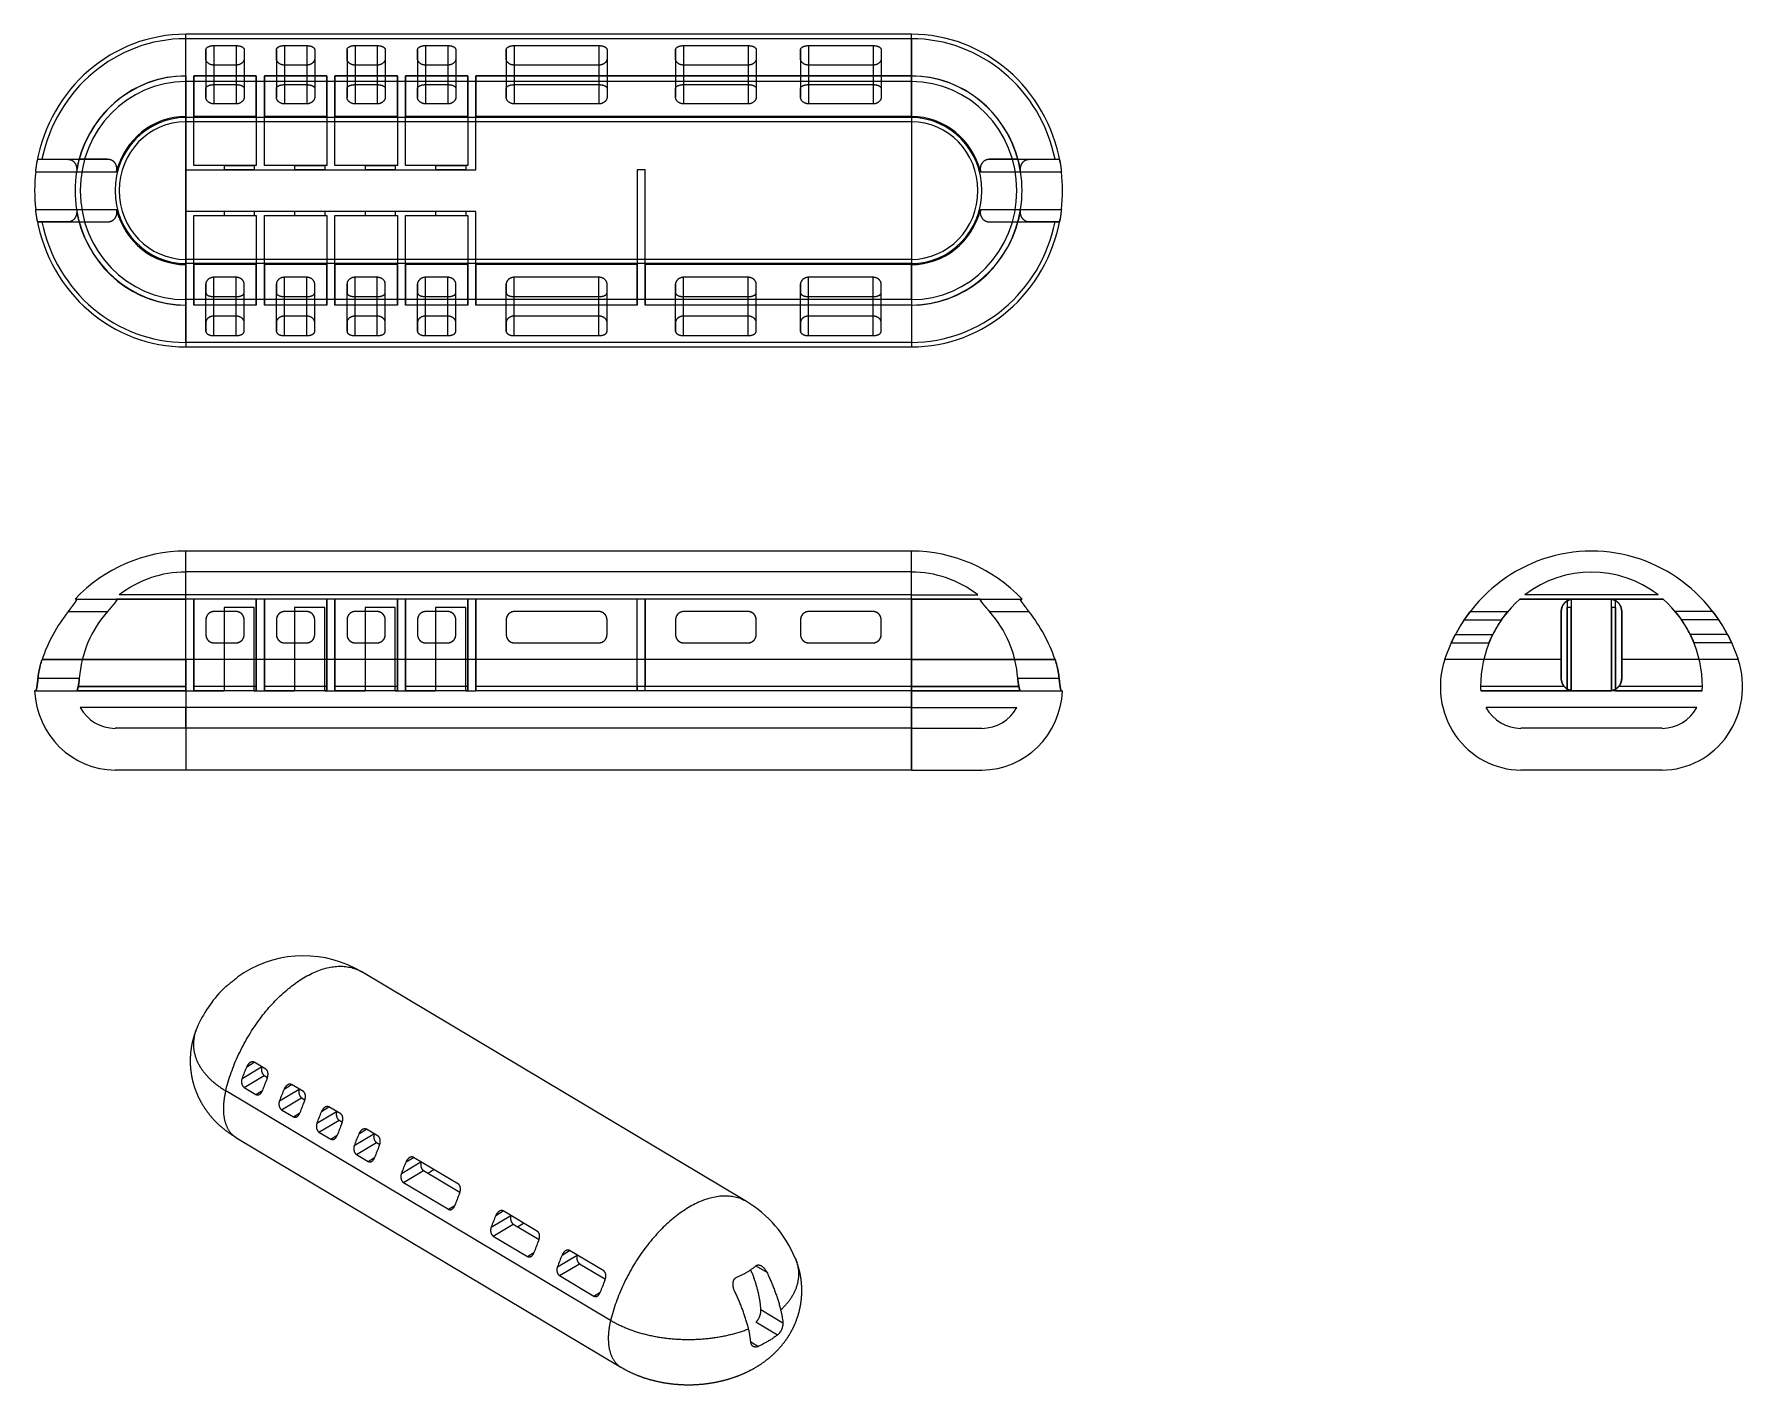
# Model space of a CAD drawing. Header units: millimetres. Extents: x 2680 to 2954, y 1171 to 1387.
import ezdxf

# ---------------------------------------------------------------- set-up
doc = ezdxf.new("R2010")
doc.units = ezdxf.units.MM

msp = doc.modelspace()

# ---------------------------------------------------------------- linework, layer by layer
at = {"color": 7, "linetype": 'Continuous', "lineweight": 15, "extrusion": (-0.253745, -3.38569e-15, 0.967271)}
for p, q in [((2820.57, 1386.54, 37.93), (2704.5, 1386.54, 7.48)), ((2704.5, 1373.2, 7.48), (2704.5, 1386.54, 7.48)), ((2820.57, 1373.2, 37.93), (2820.57, 1386.54, 37.93)), ((2704.5, 1337.26, 7.48), (2704.5, 1385.82, 7.48)), ((2820.57, 1385.82, 37.93), (2704.5, 1385.82, 7.48)), ((2707.73, 1382.6, 8.32), (2707.73, 1384.05, 8.32)), ((2707.73, 1384.05, 8.32), (2707.73, 1377.87, 8.32)), ((2709.02, 1384.73, 8.66), (2712.56, 1384.73, 9.59)), ((2709.02, 1384.73, 8.66), (2709.02, 1378.48, 8.66)), ((2712.56, 1384.73, 9.59), (2712.56, 1378.48, 9.59)), ((2713.85, 1384.05, 9.93), (2713.85, 1382.6, 9.93)), ((2713.85, 1384.05, 9.93), (2713.85, 1377.87, 9.93)), ((2719.01, 1382.6, 11.28), (2719.01, 1384.05, 11.28)), ((2719.01, 1384.05, 11.28), (2719.01, 1377.87, 11.28)), ((2720.3, 1384.73, 11.62), (2723.85, 1384.73, 12.55)), ((2720.3, 1384.73, 11.62), (2720.3, 1378.48, 11.62)), ((2723.85, 1384.73, 12.55), (2723.85, 1378.48, 12.55)), ((2725.14, 1384.05, 12.89), (2725.14, 1382.6, 12.89)), ((2725.14, 1384.05, 12.89), (2725.14, 1377.87, 12.89)), ((2730.3, 1382.6, 14.24), (2730.3, 1384.05, 14.24)), ((2730.3, 1384.05, 14.24), (2730.3, 1377.87, 14.24)), ((2731.58, 1384.73, 14.58), (2735.13, 1384.73, 15.51)), ((2731.58, 1384.73, 14.58), (2731.58, 1378.48, 14.58)), ((2735.13, 1384.73, 15.51), (2735.13, 1378.48, 15.51)), ((2736.42, 1384.05, 15.85), (2736.42, 1382.6, 15.85)), ((2736.42, 1384.05, 15.85), (2736.42, 1377.87, 15.85)), ((2741.58, 1382.6, 17.2), (2741.58, 1384.05, 17.2)), ((2741.58, 1384.05, 17.2), (2741.58, 1377.87, 17.2)), ((2742.87, 1384.73, 17.54), (2746.42, 1384.73, 18.47)), ((2742.87, 1384.73, 17.54), (2742.87, 1378.48, 17.54)), ((2746.42, 1384.73, 18.47), (2746.42, 1378.48, 18.47)), ((2747.71, 1384.05, 18.81), (2747.71, 1382.6, 18.81)), ((2747.71, 1384.05, 18.81), (2747.71, 1377.87, 18.81)), ((2755.77, 1382.6, 20.92), (2755.77, 1384.05, 20.92)), ((2755.77, 1384.05, 20.92), (2755.77, 1377.87, 20.92)), ((2757.06, 1384.73, 21.26), (2770.6, 1384.73, 24.81)), ((2757.06, 1384.73, 21.26), (2757.06, 1378.48, 21.26)), ((2770.6, 1384.73, 24.81), (2770.6, 1378.48, 24.81)), ((2771.89, 1384.05, 25.15), (2771.89, 1382.6, 25.15)), ((2771.89, 1384.05, 25.15), (2771.89, 1377.87, 25.15)), ((2782.85, 1382.6, 28.03), (2782.85, 1384.05, 28.03)), ((2782.85, 1384.05, 28.03), (2782.85, 1377.87, 28.03)), ((2784.14, 1384.73, 28.37), (2794.46, 1384.73, 31.07)), ((2784.14, 1384.73, 28.37), (2784.14, 1378.48, 28.37)), ((2794.46, 1384.73, 31.07), (2794.46, 1378.48, 31.07)), ((2795.75, 1384.05, 31.41), (2795.75, 1382.6, 31.41)), ((2795.75, 1384.05, 31.41), (2795.75, 1377.87, 31.41)), ((2802.84, 1382.6, 33.27), (2802.84, 1384.05, 33.27)), ((2802.84, 1384.05, 33.27), (2802.84, 1377.87, 33.27)), ((2804.13, 1384.73, 33.61), (2814.45, 1384.73, 36.32)), ((2804.13, 1384.73, 33.61), (2804.13, 1378.48, 33.61)), ((2814.45, 1384.73, 36.32), (2814.45, 1378.48, 36.32)), ((2815.74, 1384.05, 36.66), (2815.74, 1382.6, 36.66)), ((2815.74, 1384.05, 36.66), (2815.74, 1377.87, 36.66)), ((2820.57, 1385.82, 37.93), (2820.57, 1337.26, 37.93)), ((2707.73, 1382.6, 8.32), (2707.73, 1376.45, 8.32)), ((2712.56, 1381.61, 9.59), (2709.02, 1381.61, 8.66)), ((2709.02, 1381.61, 8.66), (2709.02, 1375.4, 8.66)), ((2712.56, 1381.61, 9.59), (2712.56, 1375.4, 9.59)), ((2713.85, 1382.6, 9.93), (2713.85, 1376.45, 9.93)), ((2719.01, 1382.6, 11.28), (2719.01, 1376.45, 11.28)), ((2723.85, 1381.61, 12.55), (2720.3, 1381.61, 11.62)), ((2720.3, 1381.61, 11.62), (2720.3, 1375.4, 11.62)), ((2723.85, 1381.61, 12.55), (2723.85, 1375.4, 12.55)), ((2725.14, 1382.6, 12.89), (2725.14, 1376.45, 12.89)), ((2730.3, 1382.6, 14.24), (2730.3, 1376.45, 14.24)), ((2735.13, 1381.61, 15.51), (2731.58, 1381.61, 14.58)), ((2731.58, 1381.61, 14.58), (2731.58, 1375.4, 14.58)), ((2735.13, 1381.61, 15.51), (2735.13, 1375.4, 15.51)), ((2736.42, 1382.6, 15.85), (2736.42, 1376.45, 15.85)), ((2741.58, 1382.6, 17.2), (2741.58, 1376.45, 17.2)), ((2746.42, 1381.61, 18.47), (2742.87, 1381.61, 17.54)), ((2742.87, 1381.61, 17.54), (2742.87, 1375.4, 17.54)), ((2746.42, 1381.61, 18.47), (2746.42, 1375.4, 18.47)), ((2747.71, 1382.6, 18.81), (2747.71, 1376.45, 18.81)), ((2755.77, 1382.6, 20.92), (2755.77, 1376.45, 20.92)), ((2770.6, 1381.61, 24.81), (2757.06, 1381.61, 21.26)), ((2757.06, 1381.61, 21.26), (2757.06, 1375.4, 21.26)), ((2770.6, 1381.61, 24.81), (2770.6, 1375.4, 24.81)), ((2771.89, 1382.6, 25.15), (2771.89, 1376.45, 25.15)), ((2782.85, 1382.6, 28.03), (2782.85, 1376.45, 28.03)), ((2794.46, 1381.61, 31.07), (2784.14, 1381.61, 28.37)), ((2784.14, 1381.61, 28.37), (2784.14, 1375.4, 28.37)), ((2794.46, 1381.61, 31.07), (2794.46, 1375.4, 31.07)), ((2795.75, 1382.6, 31.41), (2795.75, 1376.45, 31.41)), ((2802.84, 1382.6, 33.27), (2802.84, 1376.45, 33.27)), ((2814.45, 1381.61, 36.32), (2804.13, 1381.61, 33.61)), ((2804.13, 1381.61, 33.61), (2804.13, 1375.4, 33.61)), ((2814.45, 1381.61, 36.32), (2814.45, 1375.4, 36.32)), ((2815.74, 1382.6, 36.66), (2815.74, 1376.45, 36.66)), ((2704.5, 1379.84, 7.48), (2704.5, 1379.87, 7.48)), ((2704.5, 1379.87, 7.48), (2704.5, 1373.37, 7.48)), ((2704.5, 1379.84, 7.48), (2704.5, 1364.87, 7.48)), ((2704.5, 1373.2, 7.48), (2704.5, 1378.98, 7.48)), ((2820.57, 1378.98, 37.93), (2704.5, 1378.98, 7.48)), ((2705.79, 1379.87, 7.81), (2705.79, 1373.37, 7.81)), ((2715.79, 1379.87, 10.44), (2705.79, 1379.87, 7.81)), ((2705.79, 1379.87, 7.81), (2705.79, 1379.84, 7.81)), ((2715.79, 1379.84, 10.44), (2705.79, 1379.84, 7.81)), ((2705.79, 1365.54, 7.81), (2705.79, 1379.84, 7.81)), ((2707.73, 1376.45, 8.32), (2707.73, 1377.87, 8.32)), ((2709.02, 1378.48, 8.66), (2712.56, 1378.48, 9.59)), ((2713.85, 1377.87, 9.93), (2713.85, 1376.45, 9.93)), ((2715.79, 1373.37, 10.44), (2715.79, 1379.87, 10.44)), ((2715.79, 1379.84, 10.44), (2715.79, 1379.87, 10.44)), ((2715.79, 1379.84, 10.44), (2715.79, 1365.54, 10.44)), ((2717.08, 1379.87, 10.77), (2717.08, 1373.37, 10.77)), ((2717.08, 1379.87, 10.77), (2717.08, 1379.84, 10.77)), ((2727.07, 1379.87, 13.4), (2717.08, 1379.87, 10.77)), ((2727.07, 1379.84, 13.4), (2717.08, 1379.84, 10.77)), ((2717.08, 1365.54, 10.77), (2717.08, 1379.84, 10.77)), ((2719.01, 1376.45, 11.28), (2719.01, 1377.87, 11.28)), ((2720.3, 1378.48, 11.62), (2723.85, 1378.48, 12.55)), ((2725.14, 1377.87, 12.89), (2725.14, 1376.45, 12.89)), ((2727.07, 1373.37, 13.4), (2727.07, 1379.87, 13.4)), ((2727.07, 1379.84, 13.4), (2727.07, 1379.87, 13.4)), ((2727.07, 1379.84, 13.4), (2727.07, 1365.54, 13.4)), ((2728.36, 1379.87, 13.73), (2728.36, 1373.37, 13.73)), ((2738.36, 1379.87, 16.36), (2728.36, 1379.87, 13.73)), ((2728.36, 1379.87, 13.73), (2728.36, 1379.84, 13.73)), ((2738.36, 1379.84, 16.36), (2728.36, 1379.84, 13.73)), ((2728.36, 1365.54, 13.73), (2728.36, 1379.84, 13.73)), ((2730.3, 1376.45, 14.24), (2730.3, 1377.87, 14.24)), ((2731.58, 1378.48, 14.58), (2735.13, 1378.48, 15.51)), ((2736.42, 1377.87, 15.85), (2736.42, 1376.45, 15.85)), ((2738.36, 1373.37, 16.36), (2738.36, 1379.87, 16.36)), ((2738.36, 1379.84, 16.36), (2738.36, 1379.87, 16.36)), ((2738.36, 1379.84, 16.36), (2738.36, 1365.54, 16.36)), ((2739.65, 1379.87, 16.7), (2739.65, 1373.37, 16.7)), ((2749.64, 1379.87, 19.32), (2739.65, 1379.87, 16.7)), ((2739.65, 1379.87, 16.7), (2739.65, 1379.84, 16.7)), ((2749.64, 1379.84, 19.32), (2739.65, 1379.84, 16.7)), ((2739.65, 1365.54, 16.7), (2739.65, 1379.84, 16.7)), ((2741.58, 1376.45, 17.2), (2741.58, 1377.87, 17.2)), ((2742.87, 1378.48, 17.54), (2746.42, 1378.48, 18.47)), ((2747.71, 1377.87, 18.81), (2747.71, 1376.45, 18.81)), ((2749.64, 1373.37, 19.32), (2749.64, 1379.87, 19.32)), ((2749.64, 1379.84, 19.32), (2749.64, 1379.87, 19.32)), ((2749.64, 1379.84, 19.32), (2749.64, 1365.54, 19.32)), ((2750.93, 1379.87, 19.66), (2750.93, 1379.84, 19.66)), ((2820.57, 1379.87, 37.93), (2750.93, 1379.87, 19.66)), ((2750.93, 1379.87, 19.66), (2750.93, 1373.37, 19.66)), ((2820.57, 1379.84, 37.93), (2750.93, 1379.84, 19.66)), ((2750.93, 1364.87, 19.66), (2750.93, 1379.84, 19.66)), ((2755.77, 1376.45, 20.92), (2755.77, 1377.87, 20.92)), ((2757.06, 1378.48, 21.26), (2770.6, 1378.48, 24.81)), ((2771.89, 1377.87, 25.15), (2771.89, 1376.45, 25.15)), ((2782.85, 1376.45, 28.03), (2782.85, 1377.87, 28.03)), ((2784.14, 1378.48, 28.37), (2794.46, 1378.48, 31.07)), ((2795.75, 1377.87, 31.41), (2795.75, 1376.45, 31.41)), ((2802.84, 1376.45, 33.27), (2802.84, 1377.87, 33.27)), ((2804.13, 1378.48, 33.61), (2814.45, 1378.48, 36.32)), ((2815.74, 1377.87, 36.66), (2815.74, 1376.45, 36.66)), ((2820.57, 1379.84, 37.93), (2820.57, 1379.87, 37.93)), ((2820.57, 1379.87, 37.93), (2820.57, 1373.37, 37.93)), ((2820.57, 1373.2, 37.93), (2820.57, 1378.98, 37.93)), ((2712.56, 1375.4, 9.59), (2709.02, 1375.4, 8.66)), ((2723.85, 1375.4, 12.55), (2720.3, 1375.4, 11.62)), ((2735.13, 1375.4, 15.51), (2731.58, 1375.4, 14.58)), ((2746.42, 1375.4, 18.47), (2742.87, 1375.4, 17.54)), ((2770.6, 1375.4, 24.81), (2757.06, 1375.4, 21.26)), ((2794.46, 1375.4, 31.07), (2784.14, 1375.4, 28.37)), ((2814.45, 1375.4, 36.32), (2804.13, 1375.4, 33.61)), ((2704.5, 1373.37, 7.48), (2704.5, 1364.87, 7.48)), ((2820.57, 1373.2, 37.93), (2704.5, 1373.2, 7.48)), ((2704.5, 1372.54, 7.48), (2704.5, 1350.54, 7.48)), ((2820.57, 1372.54, 37.93), (2704.5, 1372.54, 7.48)), ((2715.79, 1373.37, 10.44), (2705.79, 1373.37, 7.81)), ((2705.79, 1365.54, 7.81), (2705.79, 1373.37, 7.81)), ((2715.79, 1373.37, 10.44), (2715.79, 1365.54, 10.44)), ((2717.08, 1365.54, 10.77), (2717.08, 1373.37, 10.77)), ((2727.07, 1373.37, 13.4), (2717.08, 1373.37, 10.77)), ((2727.07, 1373.37, 13.4), (2727.07, 1365.54, 13.4)), ((2728.36, 1365.54, 13.73), (2728.36, 1373.37, 13.73)), ((2738.36, 1373.37, 16.36), (2728.36, 1373.37, 13.73)), ((2738.36, 1373.37, 16.36), (2738.36, 1365.54, 16.36)), ((2739.65, 1365.54, 16.7), (2739.65, 1373.37, 16.7)), ((2749.64, 1373.37, 19.32), (2739.65, 1373.37, 16.7)), ((2749.64, 1373.37, 19.32), (2749.64, 1365.54, 19.32)), ((2750.93, 1364.87, 19.66), (2750.93, 1373.37, 19.66)), ((2820.57, 1373.37, 37.93), (2750.93, 1373.37, 19.66)), ((2820.57, 1372.54, 37.93), (2820.57, 1350.54, 37.93)), ((2680.51, 1364.54, 1.18), (2687.04, 1364.54, 2.9)), ((2680.87, 1366.54, 1.28), (2687.49, 1366.54, 3.01)), ((2681.52, 1366.54, 1.45), (2685.7, 1366.54, 2.54)), ((2685.7, 1366.54, 2.54), (2692, 1366.54, 4.2)), ((2687.04, 1364.54, 2.9), (2693.43, 1364.54, 4.57)), ((2692, 1366.54, 4.2), (2687.49, 1366.54, 3.01)), ((2704.5, 1364.87, 7.48), (2750.93, 1364.87, 19.66)), ((2704.5, 1364.87, 7.48), (2710.63, 1364.87, 9.08)), ((2715.79, 1365.54, 10.44), (2705.79, 1365.54, 7.81)), ((2710.63, 1365.54, 9.08), (2705.79, 1365.54, 7.81)), ((2710.63, 1365.54, 9.08), (2710.63, 1364.87, 9.08)), ((2710.63, 1365.54, 9.08), (2715.46, 1365.54, 10.35)), ((2715.46, 1364.87, 10.35), (2710.63, 1364.87, 9.08)), ((2715.46, 1365.54, 10.35), (2715.46, 1364.87, 10.35)), ((2715.79, 1365.54, 10.44), (2715.46, 1365.54, 10.35)), ((2715.46, 1364.87, 10.35), (2721.91, 1364.87, 12.04)), ((2727.07, 1365.54, 13.4), (2717.08, 1365.54, 10.77)), ((2721.91, 1365.54, 12.04), (2717.08, 1365.54, 10.77)), ((2721.91, 1365.54, 12.04), (2721.91, 1364.87, 12.04)), ((2721.91, 1365.54, 12.04), (2726.75, 1365.54, 13.31)), ((2726.75, 1364.87, 13.31), (2721.91, 1364.87, 12.04)), ((2726.75, 1365.54, 13.31), (2726.75, 1364.87, 13.31)), ((2727.07, 1365.54, 13.4), (2726.75, 1365.54, 13.31)), ((2726.75, 1364.87, 13.31), (2733.2, 1364.87, 15)), ((2738.36, 1365.54, 16.36), (2728.36, 1365.54, 13.73)), ((2733.2, 1365.54, 15), (2728.36, 1365.54, 13.73)), ((2733.2, 1365.54, 15), (2733.2, 1364.87, 15)), ((2733.2, 1365.54, 15), (2738.03, 1365.54, 16.27)), ((2738.03, 1364.87, 16.27), (2733.2, 1364.87, 15)), ((2738.03, 1365.54, 16.27), (2738.03, 1364.87, 16.27)), ((2738.36, 1365.54, 16.36), (2738.03, 1365.54, 16.27)), ((2738.03, 1364.87, 16.27), (2744.48, 1364.87, 17.96)), ((2749.64, 1365.54, 19.32), (2739.65, 1365.54, 16.7)), ((2744.48, 1365.54, 17.96), (2739.65, 1365.54, 16.7)), ((2744.48, 1365.54, 17.96), (2744.48, 1364.87, 17.96)), ((2744.48, 1365.54, 17.96), (2749.32, 1365.54, 19.23)), ((2749.32, 1364.87, 19.23), (2744.48, 1364.87, 17.96)), ((2749.32, 1365.54, 19.23), (2749.32, 1364.87, 19.23)), ((2749.64, 1365.54, 19.32), (2749.32, 1365.54, 19.23)), ((2749.32, 1364.87, 19.23), (2750.93, 1364.87, 19.66)), ((2778.01, 1364.87, 26.76), (2776.72, 1364.87, 26.42)), ((2776.72, 1364.87, 26.42), (2776.72, 1349.7, 26.42)), ((2776.72, 1364.87, 26.42), (2776.72, 1343.24, 26.42)), ((2778.01, 1349.7, 26.76), (2778.01, 1364.87, 26.76)), ((2778.01, 1343.24, 26.76), (2778.01, 1364.87, 26.76)), ((2831.65, 1364.54, 40.83), (2838.03, 1364.54, 42.51)), ((2837.59, 1366.54, 42.39), (2833.08, 1366.54, 41.21)), ((2833.08, 1366.54, 41.21), (2839.37, 1366.54, 42.86)), ((2837.59, 1366.54, 42.39), (2844.2, 1366.54, 44.12)), ((2838.04, 1364.54, 42.51), (2844.56, 1364.54, 44.22)), ((2839.37, 1366.54, 42.86), (2843.56, 1366.54, 43.95)), ((2680.51, 1358.54, 1.18), (2687.04, 1358.54, 2.9)), ((2680.87, 1356.54, 1.28), (2687.49, 1356.54, 3.01)), ((2685.7, 1356.54, 2.54), (2681.52, 1356.54, 1.45)), ((2685.7, 1356.54, 2.54), (2692, 1356.54, 4.2)), ((2687.04, 1358.54, 2.9), (2693.43, 1358.54, 4.57)), ((2687.49, 1356.54, 3.01), (2692, 1356.54, 4.2)), ((2750.93, 1358.2, 19.66), (2704.5, 1358.2, 7.48)), ((2704.5, 1358.2, 7.48), (2704.5, 1349.7, 7.48)), ((2710.63, 1358.2, 9.08), (2704.5, 1358.2, 7.48)), ((2704.5, 1358.2, 7.48), (2704.5, 1343.24, 7.48)), ((2705.79, 1357.54, 7.81), (2710.63, 1357.54, 9.08)), ((2705.79, 1357.54, 7.81), (2715.79, 1357.54, 10.44)), ((2705.79, 1349.7, 7.81), (2705.79, 1357.54, 7.81)), ((2705.79, 1343.24, 7.81), (2705.79, 1357.54, 7.81)), ((2715.46, 1358.2, 10.35), (2710.63, 1358.2, 9.08)), ((2710.63, 1358.2, 9.08), (2710.63, 1357.54, 9.08)), ((2710.63, 1357.54, 9.08), (2715.46, 1357.54, 10.35)), ((2721.91, 1358.2, 12.04), (2715.46, 1358.2, 10.35)), ((2715.46, 1358.2, 10.35), (2715.46, 1357.54, 10.35)), ((2715.46, 1357.54, 10.35), (2715.79, 1357.54, 10.44)), ((2715.79, 1357.54, 10.44), (2715.79, 1343.24, 10.44)), ((2715.79, 1357.54, 10.44), (2715.79, 1349.7, 10.44)), ((2717.08, 1357.54, 10.77), (2721.91, 1357.54, 12.04)), ((2717.08, 1357.54, 10.77), (2727.07, 1357.54, 13.4)), ((2717.08, 1349.7, 10.77), (2717.08, 1357.54, 10.77)), ((2717.08, 1343.24, 10.77), (2717.08, 1357.54, 10.77)), ((2726.75, 1358.2, 13.31), (2721.91, 1358.2, 12.04)), ((2721.91, 1358.2, 12.04), (2721.91, 1357.54, 12.04)), ((2721.91, 1357.54, 12.04), (2726.75, 1357.54, 13.31)), ((2733.2, 1358.2, 15), (2726.75, 1358.2, 13.31)), ((2726.75, 1358.2, 13.31), (2726.75, 1357.54, 13.31)), ((2726.75, 1357.54, 13.31), (2727.07, 1357.54, 13.4)), ((2727.07, 1357.54, 13.4), (2727.07, 1343.24, 13.4)), ((2727.07, 1357.54, 13.4), (2727.07, 1349.7, 13.4)), ((2728.36, 1357.54, 13.73), (2733.2, 1357.54, 15)), ((2728.36, 1357.54, 13.73), (2738.36, 1357.54, 16.36)), ((2728.36, 1349.7, 13.73), (2728.36, 1357.54, 13.73)), ((2728.36, 1343.24, 13.73), (2728.36, 1357.54, 13.73)), ((2738.03, 1358.2, 16.27), (2733.2, 1358.2, 15)), ((2733.2, 1358.2, 15), (2733.2, 1357.54, 15)), ((2733.2, 1357.54, 15), (2738.03, 1357.54, 16.27)), ((2744.48, 1358.2, 17.96), (2738.03, 1358.2, 16.27)), ((2738.03, 1358.2, 16.27), (2738.03, 1357.54, 16.27)), ((2738.03, 1357.54, 16.27), (2738.36, 1357.54, 16.36)), ((2738.36, 1357.54, 16.36), (2738.36, 1343.24, 16.36)), ((2738.36, 1357.54, 16.36), (2738.36, 1349.7, 16.36)), ((2739.65, 1357.54, 16.7), (2744.48, 1357.54, 17.96)), ((2739.65, 1343.24, 16.7), (2739.65, 1357.54, 16.7)), ((2739.65, 1357.54, 16.7), (2749.64, 1357.54, 19.32)), ((2739.65, 1349.7, 16.7), (2739.65, 1357.54, 16.7)), ((2749.32, 1358.2, 19.23), (2744.48, 1358.2, 17.96)), ((2744.48, 1358.2, 17.96), (2744.48, 1357.54, 17.96)), ((2744.48, 1357.54, 17.96), (2749.32, 1357.54, 19.23)), ((2750.93, 1358.2, 19.66), (2749.32, 1358.2, 19.23)), ((2749.32, 1358.2, 19.23), (2749.32, 1357.54, 19.23)), ((2749.32, 1357.54, 19.23), (2749.64, 1357.54, 19.32)), ((2749.64, 1357.54, 19.32), (2749.64, 1343.24, 19.32)), ((2749.64, 1357.54, 19.32), (2749.64, 1349.7, 19.32)), ((2750.93, 1349.7, 19.66), (2750.93, 1358.2, 19.66)), ((2750.93, 1343.24, 19.66), (2750.93, 1358.2, 19.66)), ((2831.65, 1358.54, 40.83), (2838.03, 1358.54, 42.51)), ((2833.08, 1356.54, 41.21), (2837.59, 1356.54, 42.39)), ((2833.08, 1356.54, 41.21), (2839.37, 1356.54, 42.86)), ((2837.59, 1356.54, 42.39), (2844.2, 1356.54, 44.12)), ((2838.04, 1358.54, 42.51), (2844.56, 1358.54, 44.22)), ((2843.56, 1356.54, 43.95), (2839.37, 1356.54, 42.86)), ((2820.57, 1350.54, 37.93), (2704.5, 1350.54, 7.48)), ((2820.57, 1349.87, 37.93), (2704.5, 1349.87, 7.48)), ((2704.5, 1349.87, 7.48), (2704.5, 1336.54, 7.48)), ((2704.5, 1349.87, 7.48), (2704.5, 1344.1, 7.48)), ((2704.5, 1343.2, 7.48), (2704.5, 1349.7, 7.48)), ((2705.79, 1349.7, 7.81), (2705.79, 1343.2, 7.81)), ((2715.79, 1349.7, 10.44), (2705.79, 1349.7, 7.81)), ((2712.56, 1347.68, 9.59), (2709.02, 1347.68, 8.66)), ((2709.02, 1341.47, 8.66), (2709.02, 1347.68, 8.66)), ((2712.56, 1341.47, 9.59), (2712.56, 1347.68, 9.59)), ((2715.79, 1343.2, 10.44), (2715.79, 1349.7, 10.44)), ((2727.07, 1349.7, 13.4), (2717.08, 1349.7, 10.77)), ((2717.08, 1349.7, 10.77), (2717.08, 1343.2, 10.77)), ((2723.85, 1347.68, 12.55), (2720.3, 1347.68, 11.62)), ((2720.3, 1341.47, 11.62), (2720.3, 1347.68, 11.62)), ((2723.85, 1341.47, 12.55), (2723.85, 1347.68, 12.55)), ((2727.07, 1343.2, 13.4), (2727.07, 1349.7, 13.4)), ((2738.36, 1349.7, 16.36), (2728.36, 1349.7, 13.73)), ((2728.36, 1349.7, 13.73), (2728.36, 1343.2, 13.73)), ((2735.13, 1347.68, 15.51), (2731.58, 1347.68, 14.58)), ((2731.58, 1341.47, 14.58), (2731.58, 1347.68, 14.58)), ((2735.13, 1341.47, 15.51), (2735.13, 1347.68, 15.51)), ((2738.36, 1343.2, 16.36), (2738.36, 1349.7, 16.36)), ((2749.64, 1349.7, 19.32), (2739.65, 1349.7, 16.7)), ((2739.65, 1349.7, 16.7), (2739.65, 1343.2, 16.7)), ((2746.42, 1347.68, 18.47), (2742.87, 1347.68, 17.54)), ((2742.87, 1341.47, 17.54), (2742.87, 1347.68, 17.54)), ((2746.42, 1341.47, 18.47), (2746.42, 1347.68, 18.47)), ((2749.64, 1343.2, 19.32), (2749.64, 1349.7, 19.32)), ((2776.72, 1349.7, 26.42), (2750.93, 1349.7, 19.66)), ((2750.93, 1349.7, 19.66), (2750.93, 1343.2, 19.66)), ((2770.6, 1347.68, 24.81), (2757.06, 1347.68, 21.26)), ((2757.06, 1341.47, 21.26), (2757.06, 1347.68, 21.26)), ((2770.6, 1341.47, 24.81), (2770.6, 1347.68, 24.81)), ((2776.72, 1343.2, 26.42), (2776.72, 1349.7, 26.42)), ((2820.57, 1349.7, 37.93), (2778.01, 1349.7, 26.76)), ((2778.01, 1349.7, 26.76), (2778.01, 1343.2, 26.76)), ((2794.46, 1347.68, 31.07), (2784.14, 1347.68, 28.37)), ((2784.14, 1341.47, 28.37), (2784.14, 1347.68, 28.37)), ((2794.46, 1341.47, 31.07), (2794.46, 1347.68, 31.07)), ((2814.45, 1347.68, 36.32), (2804.13, 1347.68, 33.61)), ((2804.13, 1341.47, 33.61), (2804.13, 1347.68, 33.61)), ((2814.45, 1341.47, 36.32), (2814.45, 1347.68, 36.32)), ((2820.57, 1349.87, 37.93), (2820.57, 1336.54, 37.93)), ((2820.57, 1344.1, 37.93), (2820.57, 1349.87, 37.93)), ((2820.57, 1349.7, 37.93), (2820.57, 1343.2, 37.93)), ((2707.73, 1346.63, 8.32), (2707.73, 1345.21, 8.32)), ((2707.73, 1340.47, 8.32), (2707.73, 1346.63, 8.32)), ((2707.73, 1339.03, 8.32), (2707.73, 1345.21, 8.32)), ((2713.85, 1345.21, 9.93), (2713.85, 1346.63, 9.93)), ((2713.85, 1340.47, 9.93), (2713.85, 1346.63, 9.93)), ((2713.85, 1339.03, 9.93), (2713.85, 1345.21, 9.93)), ((2719.01, 1346.63, 11.28), (2719.01, 1345.21, 11.28)), ((2719.01, 1340.47, 11.28), (2719.01, 1346.63, 11.28)), ((2719.01, 1339.03, 11.28), (2719.01, 1345.21, 11.28)), ((2725.14, 1345.21, 12.89), (2725.14, 1346.63, 12.89)), ((2725.14, 1340.47, 12.89), (2725.14, 1346.63, 12.89)), ((2725.14, 1339.03, 12.89), (2725.14, 1345.21, 12.89)), ((2730.3, 1346.63, 14.24), (2730.3, 1345.21, 14.24)), ((2730.3, 1340.47, 14.24), (2730.3, 1346.63, 14.24)), ((2730.3, 1339.03, 14.24), (2730.3, 1345.21, 14.24)), ((2736.42, 1345.21, 15.85), (2736.42, 1346.63, 15.85)), ((2736.42, 1340.47, 15.85), (2736.42, 1346.63, 15.85)), ((2736.42, 1339.03, 15.85), (2736.42, 1345.21, 15.85)), ((2741.58, 1346.63, 17.2), (2741.58, 1345.21, 17.2)), ((2741.58, 1340.47, 17.2), (2741.58, 1346.63, 17.2)), ((2741.58, 1339.03, 17.2), (2741.58, 1345.21, 17.2)), ((2747.71, 1345.21, 18.81), (2747.71, 1346.63, 18.81)), ((2747.71, 1340.47, 18.81), (2747.71, 1346.63, 18.81)), ((2747.71, 1339.03, 18.81), (2747.71, 1345.21, 18.81)), ((2755.77, 1346.63, 20.92), (2755.77, 1345.21, 20.92)), ((2755.77, 1340.47, 20.92), (2755.77, 1346.63, 20.92)), ((2755.77, 1339.03, 20.92), (2755.77, 1345.21, 20.92)), ((2771.89, 1345.21, 25.15), (2771.89, 1346.63, 25.15)), ((2771.89, 1340.47, 25.15), (2771.89, 1346.63, 25.15)), ((2771.89, 1339.03, 25.15), (2771.89, 1345.21, 25.15)), ((2782.85, 1346.63, 28.03), (2782.85, 1345.21, 28.03)), ((2782.85, 1340.47, 28.03), (2782.85, 1346.63, 28.03)), ((2782.85, 1339.03, 28.03), (2782.85, 1345.21, 28.03)), ((2795.75, 1345.21, 31.41), (2795.75, 1346.63, 31.41)), ((2795.75, 1340.47, 31.41), (2795.75, 1346.63, 31.41)), ((2795.75, 1339.03, 31.41), (2795.75, 1345.21, 31.41)), ((2802.84, 1346.63, 33.27), (2802.84, 1345.21, 33.27)), ((2802.84, 1340.47, 33.27), (2802.84, 1346.63, 33.27)), ((2802.84, 1339.03, 33.27), (2802.84, 1345.21, 33.27)), ((2815.74, 1345.21, 36.66), (2815.74, 1346.63, 36.66)), ((2815.74, 1340.47, 36.66), (2815.74, 1346.63, 36.66)), ((2815.74, 1339.03, 36.66), (2815.74, 1345.21, 36.66)), ((2820.57, 1344.1, 37.93), (2704.5, 1344.1, 7.48)), ((2704.5, 1343.24, 7.48), (2704.5, 1343.2, 7.48)), ((2705.79, 1343.24, 7.81), (2705.79, 1343.2, 7.81)), ((2715.79, 1343.24, 10.44), (2705.79, 1343.24, 7.81)), ((2715.79, 1343.2, 10.44), (2705.79, 1343.2, 7.81)), ((2709.02, 1344.59, 8.66), (2712.56, 1344.59, 9.59)), ((2709.02, 1338.35, 8.66), (2709.02, 1344.59, 8.66)), ((2712.56, 1338.35, 9.59), (2712.56, 1344.59, 9.59)), ((2715.79, 1343.2, 10.44), (2715.79, 1343.24, 10.44)), ((2717.08, 1343.24, 10.77), (2717.08, 1343.2, 10.77)), ((2727.07, 1343.24, 13.4), (2717.08, 1343.24, 10.77)), ((2727.07, 1343.2, 13.4), (2717.08, 1343.2, 10.77)), ((2720.3, 1344.59, 11.62), (2723.85, 1344.59, 12.55)), ((2720.3, 1338.35, 11.62), (2720.3, 1344.59, 11.62)), ((2723.85, 1338.35, 12.55), (2723.85, 1344.59, 12.55)), ((2727.07, 1343.2, 13.4), (2727.07, 1343.24, 13.4)), ((2728.36, 1343.24, 13.73), (2728.36, 1343.2, 13.73)), ((2738.36, 1343.24, 16.36), (2728.36, 1343.24, 13.73)), ((2738.36, 1343.2, 16.36), (2728.36, 1343.2, 13.73)), ((2731.58, 1344.59, 14.58), (2735.13, 1344.59, 15.51)), ((2731.58, 1338.35, 14.58), (2731.58, 1344.59, 14.58)), ((2735.13, 1338.35, 15.51), (2735.13, 1344.59, 15.51)), ((2738.36, 1343.2, 16.36), (2738.36, 1343.24, 16.36)), ((2749.64, 1343.24, 19.32), (2739.65, 1343.24, 16.7)), ((2739.65, 1343.24, 16.7), (2739.65, 1343.2, 16.7)), ((2749.64, 1343.2, 19.32), (2739.65, 1343.2, 16.7)), ((2742.87, 1344.59, 17.54), (2746.42, 1344.59, 18.47)), ((2742.87, 1338.35, 17.54), (2742.87, 1344.59, 17.54)), ((2746.42, 1338.35, 18.47), (2746.42, 1344.59, 18.47)), ((2749.64, 1343.2, 19.32), (2749.64, 1343.24, 19.32)), ((2776.72, 1343.24, 26.42), (2750.93, 1343.24, 19.66)), ((2750.93, 1343.24, 19.66), (2750.93, 1343.2, 19.66)), ((2776.72, 1343.2, 26.42), (2750.93, 1343.2, 19.66)), ((2757.06, 1344.59, 21.26), (2770.6, 1344.59, 24.81)), ((2757.06, 1338.35, 21.26), (2757.06, 1344.59, 21.26)), ((2770.6, 1338.35, 24.81), (2770.6, 1344.59, 24.81)), ((2776.72, 1343.2, 26.42), (2776.72, 1343.24, 26.42)), ((2778.01, 1343.24, 26.76), (2778.01, 1343.2, 26.76)), ((2820.57, 1343.24, 37.93), (2778.01, 1343.24, 26.76)), ((2820.57, 1343.2, 37.93), (2778.01, 1343.2, 26.76)), ((2784.14, 1344.59, 28.37), (2794.46, 1344.59, 31.07)), ((2784.14, 1338.35, 28.37), (2784.14, 1344.59, 28.37)), ((2794.46, 1338.35, 31.07), (2794.46, 1344.59, 31.07)), ((2804.13, 1344.59, 33.61), (2814.45, 1344.59, 36.32)), ((2804.13, 1338.35, 33.61), (2804.13, 1344.59, 33.61)), ((2814.45, 1338.35, 36.32), (2814.45, 1344.59, 36.32)), ((2820.57, 1343.2, 37.93), (2820.57, 1343.24, 37.93)), ((2707.73, 1340.47, 8.32), (2707.73, 1339.03, 8.32)), ((2712.56, 1341.47, 9.59), (2709.02, 1341.47, 8.66)), ((2713.85, 1339.03, 9.93), (2713.85, 1340.47, 9.93)), ((2719.01, 1340.47, 11.28), (2719.01, 1339.03, 11.28)), ((2723.85, 1341.47, 12.55), (2720.3, 1341.47, 11.62)), ((2725.14, 1339.03, 12.89), (2725.14, 1340.47, 12.89)), ((2730.3, 1340.47, 14.24), (2730.3, 1339.03, 14.24)), ((2735.13, 1341.47, 15.51), (2731.58, 1341.47, 14.58)), ((2736.42, 1339.03, 15.85), (2736.42, 1340.47, 15.85)), ((2741.58, 1340.47, 17.2), (2741.58, 1339.03, 17.2)), ((2746.42, 1341.47, 18.47), (2742.87, 1341.47, 17.54)), ((2747.71, 1339.03, 18.81), (2747.71, 1340.47, 18.81)), ((2755.77, 1340.47, 20.92), (2755.77, 1339.03, 20.92)), ((2770.6, 1341.47, 24.81), (2757.06, 1341.47, 21.26)), ((2771.89, 1339.03, 25.15), (2771.89, 1340.47, 25.15)), ((2782.85, 1340.47, 28.03), (2782.85, 1339.03, 28.03)), ((2794.46, 1341.47, 31.07), (2784.14, 1341.47, 28.37)), ((2795.75, 1339.03, 31.41), (2795.75, 1340.47, 31.41)), ((2802.84, 1340.47, 33.27), (2802.84, 1339.03, 33.27)), ((2814.45, 1341.47, 36.32), (2804.13, 1341.47, 33.61)), ((2815.74, 1339.03, 36.66), (2815.74, 1340.47, 36.66)), ((2820.57, 1337.26, 37.93), (2704.5, 1337.26, 7.48)), ((2709.02, 1338.35, 8.66), (2712.56, 1338.35, 9.59)), ((2720.3, 1338.35, 11.62), (2723.85, 1338.35, 12.55)), ((2731.58, 1338.35, 14.58), (2735.13, 1338.35, 15.51)), ((2742.87, 1338.35, 17.54), (2746.42, 1338.35, 18.47)), ((2757.06, 1338.35, 21.26), (2770.6, 1338.35, 24.81)), ((2784.14, 1338.35, 28.37), (2794.46, 1338.35, 31.07)), ((2804.13, 1338.35, 33.61), (2814.45, 1338.35, 36.32)), ((2704.5, 1336.54, 7.48), (2820.57, 1336.54, 37.93)), ((2820.57, 1303.89, 37.93), (2704.5, 1303.89, 7.48)), ((2704.5, 1286.55, 7.48), (2704.5, 1303.89, 7.48)), ((2820.57, 1286.55, 37.93), (2820.57, 1303.89, 37.93)), ((2820.57, 1300.56, 37.93), (2704.5, 1300.56, 7.48)), ((2704.5, 1296.89, 7.48), (2704.5, 1300.56, 7.48)), ((2820.57, 1296.89, 37.93), (2820.57, 1300.56, 37.93)), ((2687.04, 1296.22, 2.9), (2686.8, 1296.22, 2.83)), ((2687.04, 1296.22, 2.9), (2693.43, 1296.22, 4.57)), ((2693.43, 1296.22, 4.57), (2704.5, 1296.22, 7.48)), ((2704.5, 1296.22, 7.48), (2693.43, 1296.22, 4.57)), ((2704.5, 1296.89, 7.48), (2693.86, 1296.89, 4.68)), ((2820.57, 1296.89, 37.93), (2704.5, 1296.89, 7.48)), ((2704.5, 1282.22, 7.48), (2704.5, 1296.22, 7.48)), ((2750.93, 1296.22, 19.66), (2704.5, 1296.22, 7.48)), ((2704.5, 1282.22, 7.48), (2704.5, 1296.22, 7.48)), ((2704.5, 1281.56, 7.48), (2704.5, 1296.22, 7.48)), ((2705.79, 1296.22, 7.81), (2705.79, 1282.22, 7.81)), ((2715.79, 1296.22, 10.44), (2705.79, 1296.22, 7.81)), ((2705.79, 1282.22, 7.81), (2705.79, 1296.22, 7.81)), ((2705.79, 1296.22, 7.81), (2705.79, 1281.56, 7.81)), ((2715.79, 1282.22, 10.44), (2715.79, 1296.22, 10.44)), ((2715.79, 1296.22, 10.44), (2715.79, 1282.22, 10.44)), ((2715.79, 1281.56, 10.44), (2715.79, 1296.22, 10.44)), ((2727.07, 1296.22, 13.4), (2717.08, 1296.22, 10.77)), ((2717.08, 1296.22, 10.77), (2717.08, 1282.22, 10.77)), ((2717.08, 1282.22, 10.77), (2717.08, 1296.22, 10.77)), ((2717.08, 1281.56, 10.77), (2717.08, 1296.22, 10.77)), ((2727.07, 1282.22, 13.4), (2727.07, 1296.22, 13.4)), ((2727.07, 1296.22, 13.4), (2727.07, 1282.22, 13.4)), ((2727.07, 1281.56, 13.4), (2727.07, 1296.22, 13.4)), ((2728.36, 1296.22, 13.73), (2728.36, 1282.22, 13.73)), ((2738.36, 1296.22, 16.36), (2728.36, 1296.22, 13.73)), ((2728.36, 1282.22, 13.73), (2728.36, 1296.22, 13.73)), ((2728.36, 1281.56, 13.73), (2728.36, 1296.22, 13.73)), ((2738.36, 1282.22, 16.36), (2738.36, 1296.22, 16.36)), ((2738.36, 1296.22, 16.36), (2738.36, 1282.22, 16.36)), ((2738.36, 1281.56, 16.36), (2738.36, 1296.22, 16.36)), ((2749.64, 1296.22, 19.32), (2739.65, 1296.22, 16.7)), ((2739.65, 1296.22, 16.7), (2739.65, 1282.22, 16.7)), ((2739.65, 1282.22, 16.7), (2739.65, 1296.22, 16.7)), ((2739.65, 1281.56, 16.7), (2739.65, 1296.22, 16.7)), ((2749.64, 1282.22, 19.32), (2749.64, 1296.22, 19.32)), ((2749.64, 1296.22, 19.32), (2749.64, 1282.22, 19.32)), ((2749.64, 1281.56, 19.32), (2749.64, 1296.22, 19.32)), ((2776.72, 1296.22, 26.42), (2750.93, 1296.22, 19.66)), ((2750.93, 1296.22, 19.66), (2750.93, 1282.22, 19.66)), ((2820.57, 1296.22, 37.93), (2750.93, 1296.22, 19.66)), ((2750.93, 1282.22, 19.66), (2750.93, 1296.22, 19.66)), ((2750.93, 1281.56, 19.66), (2750.93, 1296.22, 19.66)), ((2776.72, 1282.22, 26.42), (2776.72, 1296.22, 26.42)), ((2778.01, 1296.22, 26.76), (2776.72, 1296.22, 26.42)), ((2776.72, 1281.56, 26.42), (2776.72, 1296.22, 26.42)), ((2778.01, 1296.22, 26.76), (2778.01, 1282.22, 26.76)), ((2820.57, 1296.22, 37.93), (2778.01, 1296.22, 26.76)), ((2778.01, 1281.56, 26.76), (2778.01, 1296.22, 26.76)), ((2820.57, 1296.89, 37.93), (2831.21, 1296.89, 40.72)), ((2820.57, 1296.22, 37.93), (2820.57, 1282.22, 37.93)), ((2831.65, 1296.22, 40.83), (2820.57, 1296.22, 37.93)), ((2820.57, 1296.22, 37.93), (2831.65, 1296.22, 40.83)), ((2820.57, 1282.22, 37.93), (2820.57, 1296.22, 37.93)), ((2831.65, 1296.22, 40.83), (2838.03, 1296.22, 42.51)), ((2838.03, 1296.22, 42.51), (2838.27, 1296.22, 42.57)), ((2926.44, 1296.22, 65.7), (2917.9, 1296.22, 63.46)), ((2926.44, 1296.22, 65.7), (2917.9, 1296.22, 63.46)), ((2917.9, 1296.22, 63.46), (2932.57, 1296.22, 67.31)), ((2917.9, 1296.22, 63.46), (2926.12, 1296.22, 65.61)), ((2925.48, 1296.22, 65.44), (2917.9, 1296.22, 63.46)), ((2939.99, 1296.89, 69.25), (2918.71, 1296.89, 63.67)), ((2939.99, 1296.89, 69.25), (2918.71, 1296.89, 63.67)), ((2925.48, 1296.22, 65.44), (2925.48, 1281.56, 65.44)), ((2926.12, 1296.22, 65.61), (2926.12, 1281.56, 65.61)), ((2932.25, 1296.22, 67.22), (2926.44, 1296.22, 65.7)), ((2926.44, 1296.22, 65.7), (2932.25, 1296.22, 67.22)), ((2940.8, 1296.22, 69.46), (2932.25, 1296.22, 67.22)), ((2940.8, 1296.22, 69.46), (2932.25, 1296.22, 67.22)), ((2940.8, 1296.22, 69.46), (2932.57, 1296.22, 67.31)), ((2932.57, 1281.56, 67.31), (2932.57, 1296.22, 67.31)), ((2933.21, 1296.22, 67.47), (2940.8, 1296.22, 69.46)), ((2933.21, 1281.56, 67.47), (2933.21, 1296.22, 67.47)), ((2685.7, 1294.22, 2.54), (2692, 1294.22, 4.2)), ((2707.73, 1292.89, 8.32), (2707.73, 1290.56, 8.32)), ((2707.73, 1292.89, 8.32), (2707.73, 1290.56, 8.32)), ((2707.73, 1292.89, 8.32), (2707.73, 1290.56, 8.32)), ((2707.73, 1292.89, 8.32), (2707.73, 1290.56, 8.32)), ((2712.56, 1294.22, 9.59), (2709.02, 1294.22, 8.66)), ((2710.63, 1294.89, 9.08), (2710.63, 1281.56, 9.08)), ((2715.46, 1294.89, 10.35), (2710.63, 1294.89, 9.08)), ((2713.85, 1290.56, 9.93), (2713.85, 1292.89, 9.93)), ((2713.85, 1290.56, 9.93), (2713.85, 1292.89, 9.93)), ((2713.85, 1290.56, 9.93), (2713.85, 1292.89, 9.93)), ((2713.85, 1290.56, 9.93), (2713.85, 1292.89, 9.93)), ((2715.46, 1281.56, 10.35), (2715.46, 1294.89, 10.35)), ((2719.01, 1292.89, 11.28), (2719.01, 1290.56, 11.28)), ((2719.01, 1292.89, 11.28), (2719.01, 1290.56, 11.28)), ((2719.01, 1292.89, 11.28), (2719.01, 1290.56, 11.28)), ((2719.01, 1292.89, 11.28), (2719.01, 1290.56, 11.28)), ((2723.85, 1294.22, 12.55), (2720.3, 1294.22, 11.62)), ((2721.91, 1294.89, 12.04), (2721.91, 1281.56, 12.04)), ((2726.75, 1294.89, 13.31), (2721.91, 1294.89, 12.04)), ((2725.14, 1290.56, 12.89), (2725.14, 1292.89, 12.89)), ((2725.14, 1290.56, 12.89), (2725.14, 1292.89, 12.89)), ((2725.14, 1290.56, 12.89), (2725.14, 1292.89, 12.89)), ((2725.14, 1290.56, 12.89), (2725.14, 1292.89, 12.89)), ((2726.75, 1281.56, 13.31), (2726.75, 1294.89, 13.31)), ((2730.3, 1292.89, 14.24), (2730.3, 1290.56, 14.24)), ((2730.3, 1292.89, 14.24), (2730.3, 1290.56, 14.24)), ((2730.3, 1292.89, 14.24), (2730.3, 1290.56, 14.24)), ((2730.3, 1292.89, 14.24), (2730.3, 1290.56, 14.24)), ((2735.13, 1294.22, 15.51), (2731.58, 1294.22, 14.58)), ((2733.2, 1294.89, 15), (2733.2, 1281.56, 15)), ((2738.03, 1294.89, 16.27), (2733.2, 1294.89, 15)), ((2736.42, 1290.56, 15.85), (2736.42, 1292.89, 15.85)), ((2736.42, 1290.56, 15.85), (2736.42, 1292.89, 15.85)), ((2736.42, 1290.56, 15.85), (2736.42, 1292.89, 15.85)), ((2736.42, 1290.56, 15.85), (2736.42, 1292.89, 15.85)), ((2738.03, 1281.56, 16.27), (2738.03, 1294.89, 16.27)), ((2741.58, 1292.89, 17.2), (2741.58, 1290.56, 17.2)), ((2741.58, 1292.89, 17.2), (2741.58, 1290.56, 17.2)), ((2741.58, 1292.89, 17.2), (2741.58, 1290.56, 17.2)), ((2741.58, 1292.89, 17.2), (2741.58, 1290.56, 17.2)), ((2746.42, 1294.22, 18.47), (2742.87, 1294.22, 17.54)), ((2744.48, 1294.89, 17.96), (2744.48, 1281.56, 17.96)), ((2749.32, 1294.89, 19.23), (2744.48, 1294.89, 17.96)), ((2747.71, 1290.56, 18.81), (2747.71, 1292.89, 18.81)), ((2747.71, 1290.56, 18.81), (2747.71, 1292.89, 18.81)), ((2747.71, 1290.56, 18.81), (2747.71, 1292.89, 18.81)), ((2747.71, 1290.56, 18.81), (2747.71, 1292.89, 18.81)), ((2749.32, 1281.56, 19.23), (2749.32, 1294.89, 19.23)), ((2755.77, 1292.89, 20.92), (2755.77, 1290.56, 20.92)), ((2755.77, 1292.89, 20.92), (2755.77, 1290.56, 20.92)), ((2755.77, 1292.89, 20.92), (2755.77, 1290.56, 20.92)), ((2755.77, 1292.89, 20.92), (2755.77, 1290.56, 20.92)), ((2770.6, 1294.22, 24.81), (2757.06, 1294.22, 21.26)), ((2771.89, 1290.56, 25.15), (2771.89, 1292.89, 25.15)), ((2771.89, 1290.56, 25.15), (2771.89, 1292.89, 25.15)), ((2771.89, 1290.56, 25.15), (2771.89, 1292.89, 25.15)), ((2771.89, 1290.56, 25.15), (2771.89, 1292.89, 25.15)), ((2782.85, 1292.89, 28.03), (2782.85, 1290.56, 28.03)), ((2782.85, 1292.89, 28.03), (2782.85, 1290.56, 28.03)), ((2782.85, 1292.89, 28.03), (2782.85, 1290.56, 28.03)), ((2782.85, 1292.89, 28.03), (2782.85, 1290.56, 28.03)), ((2794.46, 1294.22, 31.07), (2784.14, 1294.22, 28.37)), ((2795.75, 1290.56, 31.41), (2795.75, 1292.89, 31.41)), ((2795.75, 1290.56, 31.41), (2795.75, 1292.89, 31.41)), ((2795.75, 1290.56, 31.41), (2795.75, 1292.89, 31.41)), ((2795.75, 1290.56, 31.41), (2795.75, 1292.89, 31.41)), ((2802.84, 1292.89, 33.27), (2802.84, 1290.56, 33.27)), ((2802.84, 1292.89, 33.27), (2802.84, 1290.56, 33.27)), ((2802.84, 1292.89, 33.27), (2802.84, 1290.56, 33.27)), ((2802.84, 1292.89, 33.27), (2802.84, 1290.56, 33.27)), ((2814.45, 1294.22, 36.32), (2804.13, 1294.22, 33.61)), ((2815.74, 1290.56, 36.66), (2815.74, 1292.89, 36.66)), ((2815.74, 1290.56, 36.66), (2815.74, 1292.89, 36.66)), ((2815.74, 1290.56, 36.66), (2815.74, 1292.89, 36.66)), ((2815.74, 1290.56, 36.66), (2815.74, 1292.89, 36.66)), ((2833.08, 1294.22, 41.21), (2839.37, 1294.22, 42.86)), ((2908.97, 1292.89, 61.11), (2914.92, 1292.89, 62.68)), ((2909.93, 1294.22, 61.37), (2915.94, 1294.22, 62.94)), ((2924.51, 1283.56, 65.19), (2924.51, 1294.22, 65.19)), ((2924.51, 1294.22, 65.19), (2924.51, 1283.56, 65.19)), ((2924.51, 1294.22, 65.19), (2924.51, 1286.55, 65.19)), ((2924.51, 1286.55, 65.19), (2924.51, 1294.22, 65.19)), ((2926.12, 1294.89, 65.61), (2925.48, 1294.89, 65.44)), ((2925.48, 1281.56, 65.44), (2925.48, 1294.89, 65.44)), ((2926.12, 1281.56, 65.61), (2926.12, 1294.89, 65.61)), ((2932.57, 1294.89, 67.31), (2932.57, 1281.56, 67.31)), ((2933.21, 1294.89, 67.47), (2932.57, 1294.89, 67.31)), ((2933.21, 1294.89, 67.47), (2933.21, 1281.56, 67.47)), ((2934.18, 1294.22, 67.73), (2934.18, 1283.56, 67.73)), ((2934.18, 1283.56, 67.73), (2934.18, 1294.22, 67.73)), ((2934.18, 1286.55, 67.73), (2934.18, 1294.22, 67.73)), ((2934.18, 1294.22, 67.73), (2934.18, 1286.55, 67.73)), ((2948.76, 1294.22, 71.55), (2942.75, 1294.22, 69.98)), ((2949.72, 1292.89, 71.8), (2943.77, 1292.89, 70.24)), ((2907.57, 1290.56, 60.75), (2913.55, 1290.56, 62.32)), ((2951.12, 1290.56, 72.17), (2945.14, 1290.56, 70.6)), ((2709.02, 1289.22, 8.66), (2712.56, 1289.22, 9.59)), ((2720.3, 1289.22, 11.62), (2723.85, 1289.22, 12.55)), ((2731.58, 1289.22, 14.58), (2735.13, 1289.22, 15.51)), ((2742.87, 1289.22, 17.54), (2746.42, 1289.22, 18.47)), ((2757.06, 1289.22, 21.26), (2770.6, 1289.22, 24.81)), ((2784.14, 1289.22, 28.37), (2794.46, 1289.22, 31.07)), ((2804.13, 1289.22, 33.61), (2814.45, 1289.22, 36.32)), ((2906.91, 1289.22, 60.57), (2912.96, 1289.22, 62.16)), ((2951.78, 1289.22, 72.34), (2945.74, 1289.22, 70.76)), ((2681.52, 1286.55, 1.45), (2704.5, 1286.55, 7.48)), ((2704.5, 1286.55, 7.48), (2681.52, 1286.55, 1.45)), ((2820.57, 1286.55, 37.93), (2704.5, 1286.55, 7.48)), ((2704.5, 1286.55, 7.48), (2704.5, 1268.89, 7.48)), ((2704.5, 1286.55, 7.48), (2704.5, 1268.89, 7.48)), ((2820.57, 1286.55, 37.93), (2820.57, 1268.89, 37.93)), ((2820.57, 1268.89, 37.93), (2820.57, 1286.55, 37.93)), ((2820.57, 1286.55, 37.93), (2843.56, 1286.55, 43.95)), ((2843.56, 1286.55, 43.95), (2820.57, 1286.55, 37.93)), ((2924.51, 1286.55, 65.19), (2905.86, 1286.55, 60.3)), ((2924.51, 1286.55, 65.19), (2905.86, 1286.55, 60.3)), ((2952.83, 1286.55, 72.62), (2934.18, 1286.55, 67.73)), ((2952.83, 1286.55, 72.62), (2934.18, 1286.55, 67.73)), ((2680.87, 1283.56, 1.28), (2687.49, 1283.56, 3.01)), ((2687.31, 1282.22, 2.97), (2704.5, 1282.22, 7.48)), ((2704.5, 1282.22, 7.48), (2687.31, 1282.22, 2.97)), ((2704.5, 1281.56, 7.48), (2704.5, 1282.22, 7.48)), ((2704.5, 1281.56, 7.48), (2704.5, 1282.22, 7.48)), ((2715.79, 1282.22, 10.44), (2705.79, 1282.22, 7.81)), ((2705.79, 1282.22, 7.81), (2705.79, 1281.56, 7.81)), ((2705.79, 1281.56, 7.81), (2705.79, 1282.22, 7.81)), ((2715.79, 1281.56, 10.44), (2715.79, 1282.22, 10.44)), ((2715.79, 1282.22, 10.44), (2715.79, 1281.56, 10.44)), ((2727.07, 1282.22, 13.4), (2717.08, 1282.22, 10.77)), ((2717.08, 1282.22, 10.77), (2717.08, 1281.56, 10.77)), ((2717.08, 1281.56, 10.77), (2717.08, 1282.22, 10.77)), ((2727.07, 1281.56, 13.4), (2727.07, 1282.22, 13.4)), ((2727.07, 1282.22, 13.4), (2727.07, 1281.56, 13.4)), ((2738.36, 1282.22, 16.36), (2728.36, 1282.22, 13.73)), ((2728.36, 1282.22, 13.73), (2728.36, 1281.56, 13.73)), ((2728.36, 1281.56, 13.73), (2728.36, 1282.22, 13.73)), ((2738.36, 1281.56, 16.36), (2738.36, 1282.22, 16.36)), ((2738.36, 1282.22, 16.36), (2738.36, 1281.56, 16.36)), ((2749.64, 1282.22, 19.32), (2739.65, 1282.22, 16.7)), ((2739.65, 1282.22, 16.7), (2739.65, 1281.56, 16.7)), ((2739.65, 1281.56, 16.7), (2739.65, 1282.22, 16.7)), ((2749.64, 1281.56, 19.32), (2749.64, 1282.22, 19.32)), ((2749.64, 1282.22, 19.32), (2749.64, 1281.56, 19.32)), ((2776.72, 1282.22, 26.42), (2750.93, 1282.22, 19.66)), ((2750.93, 1281.56, 19.66), (2750.93, 1282.22, 19.66)), ((2750.93, 1282.22, 19.66), (2750.93, 1281.56, 19.66)), ((2820.57, 1282.22, 37.93), (2750.93, 1282.22, 19.66)), ((2776.72, 1282.22, 26.42), (2776.72, 1281.56, 26.42)), ((2820.57, 1282.22, 37.93), (2778.01, 1282.22, 26.76)), ((2778.01, 1281.56, 26.76), (2778.01, 1282.22, 26.76)), ((2837.77, 1282.22, 42.44), (2820.57, 1282.22, 37.93)), ((2820.57, 1282.22, 37.93), (2820.57, 1281.56, 37.93)), ((2820.57, 1281.56, 37.93), (2820.57, 1282.22, 37.93)), ((2820.57, 1282.22, 37.93), (2837.77, 1282.22, 42.44)), ((2837.59, 1283.56, 42.39), (2844.2, 1283.56, 44.12)), ((2925, 1282.22, 65.32), (2911.61, 1282.22, 61.81)), ((2925, 1282.22, 65.32), (2911.61, 1282.22, 61.81)), ((2947.08, 1282.22, 71.11), (2933.69, 1282.22, 67.6)), ((2947.08, 1282.22, 71.11), (2933.69, 1282.22, 67.6)), ((2680.51, 1281.56, 1.18), (2680.34, 1281.56, 1.14)), ((2680.51, 1281.56, 1.18), (2687.04, 1281.56, 2.9)), ((2704.5, 1281.56, 7.48), (2687.04, 1281.56, 2.9)), ((2687.04, 1281.56, 2.9), (2704.5, 1281.56, 7.48)), ((2704.5, 1281.56, 7.48), (2710.63, 1281.56, 9.08)), ((2715.79, 1281.56, 10.44), (2705.79, 1281.56, 7.81)), ((2710.63, 1281.56, 9.08), (2705.79, 1281.56, 7.81)), ((2715.46, 1281.56, 10.35), (2721.91, 1281.56, 12.04)), ((2715.79, 1281.56, 10.44), (2715.46, 1281.56, 10.35)), ((2727.07, 1281.56, 13.4), (2717.08, 1281.56, 10.77)), ((2721.91, 1281.56, 12.04), (2717.08, 1281.56, 10.77)), ((2726.75, 1281.56, 13.31), (2733.2, 1281.56, 15)), ((2727.07, 1281.56, 13.4), (2726.75, 1281.56, 13.31)), ((2738.36, 1281.56, 16.36), (2728.36, 1281.56, 13.73)), ((2733.2, 1281.56, 15), (2728.36, 1281.56, 13.73)), ((2738.03, 1281.56, 16.27), (2744.48, 1281.56, 17.96)), ((2738.36, 1281.56, 16.36), (2738.03, 1281.56, 16.27)), ((2749.64, 1281.56, 19.32), (2739.65, 1281.56, 16.7)), ((2744.48, 1281.56, 17.96), (2739.65, 1281.56, 16.7)), ((2749.32, 1281.56, 19.23), (2750.93, 1281.56, 19.66)), ((2749.64, 1281.56, 19.32), (2749.32, 1281.56, 19.23)), ((2776.72, 1281.56, 26.42), (2750.93, 1281.56, 19.66)), ((2820.57, 1281.56, 37.93), (2750.93, 1281.56, 19.66)), ((2778.01, 1281.56, 26.76), (2776.72, 1281.56, 26.42)), ((2820.57, 1281.56, 37.93), (2778.01, 1281.56, 26.76)), ((2838.04, 1281.56, 42.51), (2820.57, 1281.56, 37.93)), ((2820.57, 1281.56, 37.93), (2838.04, 1281.56, 42.51)), ((2838.04, 1281.56, 42.51), (2844.56, 1281.56, 44.22)), ((2844.56, 1281.56, 44.22), (2844.74, 1281.56, 44.26)), ((2926.44, 1281.56, 65.7), (2911.64, 1281.56, 61.82)), ((2926.44, 1281.56, 65.7), (2911.64, 1281.56, 61.82)), ((2932.57, 1281.56, 67.31), (2911.64, 1281.56, 61.82)), ((2911.64, 1281.56, 61.82), (2926.12, 1281.56, 65.61)), ((2925.48, 1281.56, 65.44), (2911.64, 1281.56, 61.82)), ((2926.12, 1281.56, 65.61), (2925.48, 1281.56, 65.44)), ((2926.44, 1281.56, 65.7), (2932.25, 1281.56, 67.22)), ((2932.25, 1281.56, 67.22), (2926.44, 1281.56, 65.7)), ((2947.05, 1281.56, 71.1), (2932.25, 1281.56, 67.22)), ((2947.05, 1281.56, 71.1), (2932.25, 1281.56, 67.22)), ((2947.05, 1281.56, 71.1), (2932.57, 1281.56, 67.31)), ((2933.21, 1281.56, 67.47), (2932.57, 1281.56, 67.31)), ((2933.21, 1281.56, 67.47), (2947.05, 1281.56, 71.1)), ((2704.5, 1278.89, 7.48), (2687.63, 1278.89, 3.05)), ((2820.57, 1278.89, 37.93), (2704.5, 1278.89, 7.48)), ((2704.5, 1275.56, 7.48), (2704.5, 1278.89, 7.48)), ((2704.5, 1275.56, 7.48), (2704.5, 1278.89, 7.48)), ((2820.57, 1278.89, 37.93), (2820.57, 1275.56, 37.93)), ((2820.57, 1275.56, 37.93), (2820.57, 1278.89, 37.93)), ((2820.57, 1278.89, 37.93), (2837.44, 1278.89, 42.35)), ((2946.21, 1278.89, 70.88), (2912.48, 1278.89, 62.03)), ((2946.21, 1278.89, 70.88), (2912.48, 1278.89, 62.03)), ((2704.5, 1275.56, 7.48), (2693.22, 1275.56, 4.52)), ((2820.57, 1275.56, 37.93), (2704.5, 1275.56, 7.48)), ((2820.57, 1275.56, 37.93), (2831.86, 1275.56, 40.89)), ((2940.63, 1275.56, 69.42), (2918.06, 1275.56, 63.5)), ((2940.63, 1275.56, 69.42), (2918.06, 1275.56, 63.5)), ((2704.5, 1268.89, 7.48), (2693.22, 1268.89, 4.52)), ((2820.57, 1268.89, 37.93), (2704.5, 1268.89, 7.48)), ((2820.57, 1268.89, 37.93), (2831.86, 1268.89, 40.89)), ((2940.63, 1268.89, 69.42), (2918.06, 1268.89, 63.5)), ((2940.63, 1268.89, 69.42), (2918.06, 1268.89, 63.5)), ((2794.22, 1199.87, 31.01), (2732.66, 1236.61, 14.86)), ((2717.34, 1221.04, 10.84), (2715.45, 1222.16, 10.35)), ((2713.85, 1218.14, 9.93), (2717.06, 1220.06, 10.77)), ((2717.06, 1220.06, 10.77), (2717.59, 1219.74, 10.91)), ((2772.46, 1180.86, 25.3), (2710.9, 1217.6, 9.15)), ((2713.85, 1218.14, 9.93), (2715.73, 1217.02, 10.42)), ((2719.84, 1214.57, 11.5), (2723.04, 1216.48, 12.34)), ((2723.32, 1217.47, 12.41), (2721.44, 1218.59, 11.92)), ((2723.04, 1216.48, 12.34), (2723.58, 1216.16, 12.48)), ((2719.84, 1214.57, 11.5), (2721.72, 1213.45, 11.99)), ((2729.3, 1213.89, 13.98), (2727.42, 1215.02, 13.49)), ((2725.82, 1211, 13.07), (2729.03, 1212.91, 13.91)), ((2725.82, 1211, 13.07), (2727.7, 1209.88, 13.56)), ((2729.03, 1212.91, 13.91), (2729.56, 1212.59, 14.05)), ((2735.29, 1210.32, 15.55), (2733.41, 1211.44, 15.06)), ((2712.53, 1210.15, 9.58), (2774.09, 1173.41, 25.73)), ((2731.81, 1207.43, 14.64), (2735.01, 1209.34, 15.48)), ((2735.01, 1209.34, 15.48), (2735.55, 1209.02, 15.62)), ((2731.81, 1207.43, 14.64), (2733.69, 1206.31, 15.13)), ((2748.11, 1202.67, 18.92), (2740.93, 1206.95, 17.03)), ((2739.33, 1202.94, 16.61), (2742.54, 1204.85, 17.45)), ((2739.33, 1202.94, 16.61), (2746.51, 1198.65, 18.5)), ((2742.54, 1204.85, 17.45), (2748.37, 1201.37, 18.98)), ((2743.22, 1204.44, 17.63), (2744.18, 1205.02, 17.89)), ((2760.77, 1195.12, 22.24), (2755.3, 1198.38, 20.8)), ((2753.69, 1194.37, 20.38), (2756.9, 1196.28, 21.22)), ((2753.69, 1194.37, 20.38), (2759.17, 1191.1, 21.82)), ((2756.9, 1196.28, 21.22), (2761.02, 1193.82, 22.3)), ((2757.58, 1195.87, 21.4), (2758.55, 1196.44, 21.65)), ((2771.37, 1188.79, 25.02), (2765.9, 1192.06, 23.58)), ((2764.3, 1188.04, 23.16), (2767.5, 1189.95, 24)), ((2767.5, 1189.95, 24), (2771.62, 1187.49, 25.08)), ((2764.3, 1188.04, 23.16), (2769.77, 1184.77, 24.6)), ((2795.71, 1180.63, 31.4), (2799.17, 1178.56, 32.31)), ((2796.5, 1182.61, 31.61), (2800.01, 1180.52, 32.53))]:
    msp.add_line(p, q, dxfattribs=at)
at = {"color": 8, "linetype": 'Continuous', "lineweight": 15, "extrusion": (-0.253745, -3.38569e-15, 0.967271)}
for p, q in [((2714.26, 1221.45, 10.04), (2715.45, 1222.16, 10.35)), ((2713.52, 1219.58, 9.84), (2716.65, 1221.45, 10.66)), ((2715.73, 1217.02, 10.42), (2716.77, 1217.64, 10.69)), ((2719.5, 1216, 11.41), (2722.64, 1217.87, 12.23)), ((2720.25, 1217.88, 11.61), (2721.44, 1218.59, 11.92)), ((2721.72, 1213.45, 11.99), (2722.75, 1214.07, 12.26)), ((2725.49, 1212.43, 12.98), (2728.62, 1214.3, 13.8)), ((2726.23, 1214.3, 13.18), (2727.42, 1215.02, 13.49)), ((2731.47, 1208.86, 14.55), (2734.61, 1210.73, 15.37)), ((2732.21, 1210.73, 14.75), (2733.41, 1211.44, 15.06)), ((2727.7, 1209.88, 13.56), (2728.74, 1210.49, 13.83)), ((2733.69, 1206.31, 15.13), (2734.72, 1206.92, 15.4)), ((2739, 1204.37, 16.52), (2742.13, 1206.24, 17.35)), ((2739.74, 1206.24, 16.72), (2740.93, 1206.95, 17.03)), ((2746.51, 1198.65, 18.5), (2747.55, 1199.27, 18.77)), ((2753.36, 1195.8, 20.29), (2756.49, 1197.67, 21.11)), ((2754.1, 1197.67, 20.49), (2755.3, 1198.38, 20.8)), ((2759.17, 1191.1, 21.82), (2760.2, 1191.72, 22.09)), ((2764.7, 1191.34, 23.27), (2765.9, 1192.06, 23.58)), ((2763.96, 1189.47, 23.07), (2767.09, 1191.34, 23.9)), ((2795.71, 1189.61, 31.4), (2797.45, 1188.58, 31.86)), ((2769.77, 1184.77, 24.6), (2770.8, 1185.39, 24.87)), ((2794.88, 1177.45, 31.18), (2796.1, 1176.73, 31.5))]:
    msp.add_line(p, q, dxfattribs=at)
at = {"color": 8, "linetype": 'Continuous', "lineweight": 15, "extrusion": (-0.253745, -3.38569e-15, 0.967271), "elevation": -679.02, "flags": 128}
for points in [[(-1217.6, 2624.5), (-1217.96, 2624.59), (-1218.32, 2624.69), (-1218.68, 2624.8), (-1219.05, 2624.91), (-1219.41, 2625.02), (-1219.77, 2625.14), (-1220.14, 2625.27), (-1220.5, 2625.4), (-1220.86, 2625.54), (-1221.22, 2625.68), (-1221.59, 2625.83), (-1221.95, 2625.98), (-1222.31, 2626.13), (-1222.67, 2626.29), (-1223.03, 2626.46), (-1223.38, 2626.63), (-1223.74, 2626.81), (-1224.09, 2626.99), (-1224.44, 2627.17), (-1224.79, 2627.36), (-1225.14, 2627.55), (-1225.49, 2627.75), (-1225.83, 2627.95), (-1226.17, 2628.15), (-1226.51, 2628.36), (-1226.85, 2628.58), (-1227.18, 2628.79), (-1227.51, 2629.01), (-1227.84, 2629.24), (-1228.16, 2629.46), (-1228.48, 2629.69), (-1228.79, 2629.93), (-1229.1, 2630.17), (-1229.41, 2630.41), (-1229.72, 2630.65), (-1230.02, 2630.89), (-1230.31, 2631.14), (-1230.6, 2631.4), (-1230.89, 2631.65), (-1231.17, 2631.91), (-1231.45, 2632.16), (-1231.72, 2632.43), (-1231.99, 2632.69), (-1232.25, 2632.95), (-1232.51, 2633.22), (-1232.76, 2633.49), (-1233, 2633.76), (-1233.24, 2634.03), (-1233.48, 2634.31), (-1233.71, 2634.58), (-1233.93, 2634.86), (-1234.14, 2635.13), (-1234.36, 2635.41), (-1234.56, 2635.69), (-1234.76, 2635.97), (-1234.95, 2636.25), (-1235.14, 2636.53), (-1235.32, 2636.81), (-1235.49, 2637.09), (-1235.65, 2637.38), (-1235.81, 2637.66), (-1235.96, 2637.94), (-1236.11, 2638.22), (-1236.25, 2638.5), (-1236.38, 2638.78), (-1236.5, 2639.06), (-1236.62, 2639.34), (-1236.73, 2639.62), (-1236.84, 2639.89), (-1236.93, 2640.17), (-1237.02, 2640.44), (-1237.1, 2640.72), (-1237.18, 2640.99), (-1237.24, 2641.26), (-1237.3, 2641.53), (-1237.35, 2641.8), (-1237.4, 2642.06), (-1237.43, 2642.32), (-1237.46, 2642.59), (-1237.49, 2642.84), (-1237.5, 2643.1), (-1237.51, 2643.36), (-1237.51, 2643.61), (-1237.5, 2643.86), (-1237.48, 2644.1), (-1237.46, 2644.34), (-1237.43, 2644.59), (-1237.39, 2644.82), (-1237.35, 2645.06), (-1237.29, 2645.29), (-1237.23, 2645.51), (-1237.16, 2645.74), (-1237.09, 2645.96), (-1237.01, 2646.17), (-1236.92, 2646.39), (-1236.82, 2646.6), (-1236.72, 2646.8), (-1236.61, 2647)], [(-1227.58, 2619.71), (-1227.5, 2619.68), (-1227.39, 2619.63), (-1227.27, 2619.58), (-1227.15, 2619.54), (-1227.04, 2619.5), (-1226.92, 2619.46), (-1226.8, 2619.42), (-1226.68, 2619.39), (-1226.56, 2619.36), (-1226.45, 2619.33), (-1226.33, 2619.3), (-1226.21, 2619.28), (-1226.09, 2619.26), (-1225.97, 2619.24), (-1225.85, 2619.22), (-1225.73, 2619.21), (-1225.61, 2619.19), (-1225.5, 2619.18), (-1225.38, 2619.18), (-1225.26, 2619.17), (-1225.14, 2619.17), (-1225.02, 2619.17), (-1224.9, 2619.17), (-1224.78, 2619.17), (-1224.66, 2619.18), (-1224.54, 2619.19), (-1224.42, 2619.2), (-1224.3, 2619.21), (-1224.18, 2619.23), (-1224.06, 2619.24), (-1223.94, 2619.26), (-1223.83, 2619.29), (-1223.71, 2619.31), (-1223.59, 2619.34), (-1223.47, 2619.37), (-1223.35, 2619.4), (-1223.23, 2619.43), (-1223.12, 2619.47), (-1223, 2619.51), (-1222.88, 2619.55), (-1222.77, 2619.59), (-1222.65, 2619.64), (-1222.53, 2619.69), (-1222.42, 2619.74), (-1222.3, 2619.79), (-1222.19, 2619.85), (-1222.07, 2619.9), (-1221.96, 2619.96), (-1221.84, 2620.02), (-1221.73, 2620.09), (-1221.62, 2620.15), (-1221.5, 2620.22), (-1221.39, 2620.29), (-1221.28, 2620.37), (-1221.17, 2620.44), (-1221.06, 2620.52), (-1220.95, 2620.6), (-1220.84, 2620.68), (-1220.73, 2620.76), (-1220.62, 2620.85), (-1220.51, 2620.94), (-1220.4, 2621.03), (-1220.3, 2621.12), (-1220.19, 2621.21), (-1220.09, 2621.31), (-1219.98, 2621.41), (-1219.88, 2621.51), (-1219.77, 2621.61), (-1219.67, 2621.71), (-1219.57, 2621.82), (-1219.47, 2621.93), (-1219.36, 2622.04), (-1219.26, 2622.15), (-1219.16, 2622.27), (-1219.07, 2622.38), (-1218.97, 2622.5), (-1218.87, 2622.62), (-1218.77, 2622.74), (-1218.68, 2622.87), (-1218.58, 2622.99), (-1218.49, 2623.12), (-1218.4, 2623.25), (-1218.3, 2623.38), (-1218.21, 2623.52), (-1218.12, 2623.65), (-1218.03, 2623.79), (-1217.94, 2623.93), (-1217.86, 2624.07), (-1217.77, 2624.21), (-1217.68, 2624.35), (-1217.6, 2624.5)], [(-1217.6, 2624.5), (-1217.46, 2624.46), (-1217.31, 2624.43), (-1217.17, 2624.4), (-1217.03, 2624.37), (-1216.89, 2624.34), (-1216.75, 2624.31), (-1216.61, 2624.29), (-1216.47, 2624.26), (-1216.33, 2624.24), (-1216.19, 2624.22), (-1216.05, 2624.2), (-1215.91, 2624.19), (-1215.77, 2624.17), (-1215.64, 2624.16), (-1215.5, 2624.15), (-1215.37, 2624.14), (-1215.24, 2624.13), (-1215.1, 2624.12), (-1214.97, 2624.12), (-1214.84, 2624.12), (-1214.71, 2624.12), (-1214.58, 2624.12), (-1214.45, 2624.12), (-1214.33, 2624.13), (-1214.2, 2624.13), (-1214.08, 2624.14), (-1213.96, 2624.15), (-1213.83, 2624.16), (-1213.71, 2624.18), (-1213.59, 2624.19), (-1213.48, 2624.21), (-1213.36, 2624.23), (-1213.24, 2624.25), (-1213.13, 2624.27), (-1213.02, 2624.29), (-1212.91, 2624.32), (-1212.8, 2624.35), (-1212.69, 2624.38), (-1212.58, 2624.41), (-1212.48, 2624.44), (-1212.37, 2624.47), (-1212.27, 2624.51), (-1212.17, 2624.55), (-1212.07, 2624.59), (-1211.98, 2624.63), (-1211.88, 2624.67), (-1211.79, 2624.72), (-1211.7, 2624.76), (-1211.61, 2624.81), (-1211.52, 2624.86), (-1211.43, 2624.91), (-1211.35, 2624.96), (-1211.27, 2625.01), (-1211.19, 2625.07), (-1211.11, 2625.13), (-1211.03, 2625.19), (-1210.96, 2625.25), (-1210.88, 2625.31), (-1210.81, 2625.37), (-1210.74, 2625.43), (-1210.68, 2625.5), (-1210.61, 2625.57), (-1210.55, 2625.64), (-1210.49, 2625.71), (-1210.43, 2625.78), (-1210.38, 2625.85), (-1210.32, 2625.92), (-1210.27, 2626), (-1210.22, 2626.08), (-1210.17, 2626.15), (-1210.15, 2626.19)], [(-1199.87, 2710.64), (-1199.98, 2710.44), (-1200.08, 2710.24), (-1200.18, 2710.03), (-1200.27, 2709.81), (-1200.35, 2709.6), (-1200.43, 2709.38), (-1200.49, 2709.15), (-1200.55, 2708.93), (-1200.61, 2708.7), (-1200.65, 2708.46), (-1200.69, 2708.22), (-1200.72, 2707.98), (-1200.74, 2707.74), (-1200.76, 2707.5), (-1200.77, 2707.25), (-1200.77, 2706.99), (-1200.76, 2706.74), (-1200.75, 2706.48), (-1200.73, 2706.23), (-1200.7, 2705.96), (-1200.66, 2705.7), (-1200.61, 2705.44), (-1200.56, 2705.17), (-1200.5, 2704.9), (-1200.44, 2704.63), (-1200.36, 2704.36), (-1200.28, 2704.08), (-1200.19, 2703.81), (-1200.1, 2703.53), (-1199.99, 2703.26), (-1199.88, 2702.98), (-1199.77, 2702.7), (-1199.64, 2702.42), (-1199.51, 2702.14), (-1199.37, 2701.86), (-1199.23, 2701.58), (-1199.07, 2701.3), (-1198.91, 2701.01), (-1198.75, 2700.73), (-1198.58, 2700.45), (-1198.4, 2700.17), (-1198.21, 2699.89), (-1198.02, 2699.61), (-1197.82, 2699.33), (-1197.62, 2699.05), (-1197.41, 2698.77), (-1197.19, 2698.5), (-1196.97, 2698.22), (-1196.74, 2697.95), (-1196.5, 2697.67), (-1196.26, 2697.4), (-1196.02, 2697.13), (-1195.77, 2696.86), (-1195.51, 2696.59), (-1195.25, 2696.33), (-1194.98, 2696.07), (-1194.71, 2695.8), (-1194.43, 2695.55), (-1194.15, 2695.29), (-1193.86, 2695.03), (-1193.57, 2694.78), (-1193.28, 2694.53), (-1192.98, 2694.29), (-1192.67, 2694.05), (-1192.37, 2693.8), (-1192.05, 2693.57), (-1191.74, 2693.33), (-1191.42, 2693.1), (-1191.1, 2692.88), (-1190.77, 2692.65), (-1190.44, 2692.43), (-1190.11, 2692.22), (-1189.77, 2692), (-1189.43, 2691.79), (-1189.09, 2691.59), (-1188.75, 2691.39), (-1188.4, 2691.19), (-1188.06, 2691), (-1187.71, 2690.81), (-1187.35, 2690.63), (-1187, 2690.45), (-1186.64, 2690.27), (-1186.29, 2690.1), (-1185.93, 2689.93), (-1185.57, 2689.77), (-1185.21, 2689.62), (-1184.85, 2689.47), (-1184.49, 2689.32), (-1184.12, 2689.18), (-1183.76, 2689.04), (-1183.4, 2688.91), (-1183.03, 2688.78), (-1182.67, 2688.66), (-1182.31, 2688.55), (-1181.95, 2688.44), (-1181.58, 2688.33), (-1181.22, 2688.23), (-1180.86, 2688.14)], [(-1190.84, 2718.68), (-1190.79, 2718.7), (-1190.68, 2718.75), (-1190.56, 2718.8), (-1190.44, 2718.84), (-1190.33, 2718.88), (-1190.21, 2718.92), (-1190.09, 2718.96), (-1189.97, 2718.99), (-1189.86, 2719.02), (-1189.74, 2719.05), (-1189.62, 2719.08), (-1189.5, 2719.1), (-1189.38, 2719.13), (-1189.26, 2719.15), (-1189.14, 2719.16), (-1189.03, 2719.18), (-1188.91, 2719.19), (-1188.79, 2719.2), (-1188.67, 2719.21), (-1188.55, 2719.22), (-1188.43, 2719.22), (-1188.31, 2719.22), (-1188.19, 2719.22), (-1188.07, 2719.22), (-1187.95, 2719.21), (-1187.83, 2719.21), (-1187.71, 2719.2), (-1187.59, 2719.18), (-1187.47, 2719.17), (-1187.36, 2719.15), (-1187.24, 2719.13), (-1187.12, 2719.11), (-1187, 2719.09), (-1186.88, 2719.06), (-1186.76, 2719.03), (-1186.64, 2719), (-1186.53, 2718.96), (-1186.41, 2718.93), (-1186.29, 2718.89), (-1186.17, 2718.85), (-1186.06, 2718.81), (-1185.94, 2718.76), (-1185.82, 2718.71), (-1185.71, 2718.66), (-1185.59, 2718.61), (-1185.48, 2718.56), (-1185.36, 2718.5), (-1185.25, 2718.44), (-1185.13, 2718.38), (-1185.02, 2718.32), (-1184.91, 2718.25), (-1184.79, 2718.19), (-1184.68, 2718.12), (-1184.57, 2718.04), (-1184.46, 2717.97), (-1184.35, 2717.89), (-1184.24, 2717.81), (-1184.13, 2717.73), (-1184.02, 2717.65), (-1183.91, 2717.56), (-1183.8, 2717.48), (-1183.69, 2717.39), (-1183.59, 2717.3), (-1183.48, 2717.2), (-1183.37, 2717.11), (-1183.27, 2717.01), (-1183.16, 2716.91), (-1183.06, 2716.81), (-1182.96, 2716.7), (-1182.85, 2716.6), (-1182.75, 2716.49), (-1182.65, 2716.38), (-1182.55, 2716.27)], [(-1180.86, 2688.14), (-1180.72, 2688.1), (-1180.58, 2688.07), (-1180.43, 2688.04), (-1180.29, 2688.01), (-1180.15, 2687.98), (-1180.01, 2687.95), (-1179.87, 2687.93), (-1179.73, 2687.9), (-1179.59, 2687.88), (-1179.45, 2687.86), (-1179.31, 2687.84), (-1179.17, 2687.83), (-1179.04, 2687.81), (-1178.9, 2687.8), (-1178.77, 2687.79), (-1178.63, 2687.78), (-1178.5, 2687.77), (-1178.36, 2687.76), (-1178.23, 2687.76), (-1178.1, 2687.76), (-1177.97, 2687.76), (-1177.84, 2687.76), (-1177.72, 2687.76), (-1177.59, 2687.77), (-1177.46, 2687.77), (-1177.34, 2687.78), (-1177.22, 2687.79), (-1177.1, 2687.8), (-1176.97, 2687.82), (-1176.86, 2687.83), (-1176.74, 2687.85), (-1176.62, 2687.87), (-1176.51, 2687.89), (-1176.39, 2687.91), (-1176.28, 2687.93), (-1176.17, 2687.96), (-1176.06, 2687.99), (-1175.95, 2688.02), (-1175.84, 2688.05), (-1175.74, 2688.08), (-1175.64, 2688.11), (-1175.53, 2688.15), (-1175.43, 2688.19), (-1175.34, 2688.23), (-1175.24, 2688.27), (-1175.14, 2688.31), (-1175.05, 2688.35), (-1174.96, 2688.4), (-1174.87, 2688.45), (-1174.78, 2688.5), (-1174.7, 2688.55), (-1174.61, 2688.6), (-1174.53, 2688.65), (-1174.45, 2688.71), (-1174.37, 2688.77), (-1174.29, 2688.82), (-1174.22, 2688.88), (-1174.15, 2688.95), (-1174.08, 2689.01), (-1174.01, 2689.07), (-1173.94, 2689.14), (-1173.88, 2689.21), (-1173.81, 2689.28), (-1173.75, 2689.35), (-1173.69, 2689.42), (-1173.64, 2689.49), (-1173.58, 2689.56), (-1173.53, 2689.64), (-1173.48, 2689.72), (-1173.43, 2689.79), (-1173.41, 2689.83)]]:
    msp.add_lwpolyline(points, dxfattribs=at)
at = {"color": 7, "linetype": 'Continuous', "lineweight": 15, "extrusion": (-0.253745, -3.38569e-15, 0.967271), "elevation": -679.02, "flags": 128}
for points in [[(-1187.78, 2709), (-1187.83, 2709.12), (-1187.88, 2709.25), (-1187.94, 2709.37), (-1187.99, 2709.49), (-1188.05, 2709.62), (-1188.1, 2709.74), (-1188.16, 2709.86), (-1188.22, 2709.98), (-1188.28, 2710.09), (-1188.34, 2710.21), (-1188.4, 2710.32), (-1188.46, 2710.44), (-1188.52, 2710.55), (-1188.59, 2710.66), (-1188.65, 2710.77), (-1188.71, 2710.88), (-1188.78, 2710.99), (-1188.85, 2711.1), (-1188.91, 2711.2), (-1188.98, 2711.31), (-1189.05, 2711.41), (-1189.12, 2711.51), (-1189.18, 2711.61), (-1189.25, 2711.71), (-1189.32, 2711.8), (-1189.4, 2711.9), (-1189.47, 2711.99), (-1189.54, 2712.09), (-1189.61, 2712.18)], [(-1182.61, 2712.99), (-1182.74, 2712.98), (-1182.87, 2712.97), (-1183, 2712.96), (-1183.13, 2712.95), (-1183.26, 2712.94), (-1183.4, 2712.92), (-1183.53, 2712.91), (-1183.66, 2712.89), (-1183.8, 2712.87), (-1183.93, 2712.85), (-1184.07, 2712.83), (-1184.2, 2712.81), (-1184.34, 2712.78), (-1184.48, 2712.76), (-1184.61, 2712.73), (-1184.75, 2712.7), (-1184.89, 2712.67), (-1185.02, 2712.64), (-1185.16, 2712.61), (-1185.3, 2712.58), (-1185.44, 2712.55), (-1185.58, 2712.51), (-1185.72, 2712.48), (-1185.86, 2712.44), (-1186, 2712.4), (-1186.13, 2712.36), (-1186.27, 2712.32), (-1186.41, 2712.28), (-1186.55, 2712.24), (-1186.69, 2712.19), (-1186.83, 2712.15), (-1186.97, 2712.1), (-1187.11, 2712.06), (-1187.25, 2712.01), (-1187.39, 2711.96), (-1187.53, 2711.91), (-1187.67, 2711.85), (-1187.81, 2711.8), (-1187.95, 2711.75), (-1188.09, 2711.69), (-1188.23, 2711.64), (-1188.37, 2711.58), (-1188.51, 2711.52), (-1188.65, 2711.46), (-1188.79, 2711.4), (-1188.93, 2711.34), (-1188.98, 2711.31)], [(-1188.58, 2713.97), (-1188.41, 2714.06), (-1188.25, 2714.14), (-1188.08, 2714.22), (-1187.92, 2714.3), (-1187.75, 2714.38), (-1187.58, 2714.45), (-1187.42, 2714.53), (-1187.25, 2714.61), (-1187.08, 2714.68), (-1186.92, 2714.75), (-1186.75, 2714.82), (-1186.58, 2714.9), (-1186.42, 2714.97), (-1186.25, 2715.03), (-1186.08, 2715.1), (-1185.91, 2715.17), (-1185.74, 2715.24), (-1185.58, 2715.3), (-1185.41, 2715.36), (-1185.24, 2715.43), (-1185.07, 2715.49), (-1184.9, 2715.55), (-1184.73, 2715.61), (-1184.57, 2715.66), (-1184.4, 2715.72), (-1184.23, 2715.78), (-1184.06, 2715.83), (-1183.89, 2715.88), (-1183.72, 2715.94), (-1183.56, 2715.99), (-1183.39, 2716.04), (-1183.22, 2716.08), (-1183.05, 2716.13), (-1182.89, 2716.18), (-1182.72, 2716.22), (-1182.55, 2716.27)], [(-1179.49, 2710.96), (-1179.66, 2710.92), (-1179.82, 2710.87), (-1179.99, 2710.83), (-1180.16, 2710.78), (-1180.33, 2710.73), (-1180.5, 2710.68), (-1180.66, 2710.63), (-1180.83, 2710.58), (-1181, 2710.53), (-1181.17, 2710.47), (-1181.34, 2710.42), (-1181.5, 2710.36), (-1181.67, 2710.3), (-1181.84, 2710.24), (-1182.01, 2710.18), (-1182.18, 2710.12), (-1182.35, 2710.06), (-1182.51, 2710), (-1182.68, 2709.93), (-1182.85, 2709.87), (-1183.02, 2709.8), (-1183.19, 2709.73), (-1183.35, 2709.66), (-1183.52, 2709.59), (-1183.69, 2709.52), (-1183.86, 2709.45), (-1184.02, 2709.38), (-1184.19, 2709.3), (-1184.36, 2709.23), (-1184.52, 2709.15), (-1184.69, 2709.07), (-1184.85, 2708.99), (-1185.02, 2708.92), (-1185.18, 2708.83), (-1185.35, 2708.75), (-1185.51, 2708.67)], [(-1179.49, 2710.96), (-1179.43, 2710.79), (-1179.36, 2710.61), (-1179.3, 2710.44), (-1179.24, 2710.26), (-1179.18, 2710.08), (-1179.12, 2709.9), (-1179.06, 2709.72), (-1179, 2709.54), (-1178.95, 2709.35), (-1178.9, 2709.17), (-1178.84, 2708.98), (-1178.79, 2708.8), (-1178.74, 2708.61), (-1178.69, 2708.42), (-1178.64, 2708.23), (-1178.6, 2708.04), (-1178.55, 2707.85), (-1178.51, 2707.66), (-1178.46, 2707.47), (-1178.42, 2707.27), (-1178.38, 2707.08), (-1178.34, 2706.88), (-1178.3, 2706.69), (-1178.27, 2706.49), (-1178.23, 2706.29), (-1178.2, 2706.09), (-1178.17, 2705.89), (-1178.14, 2705.69), (-1178.11, 2705.49), (-1178.08, 2705.29), (-1178.05, 2705.09), (-1178.02, 2704.89), (-1178, 2704.69), (-1177.97, 2704.48), (-1177.95, 2704.28), (-1177.93, 2704.08), (-1177.91, 2703.87), (-1177.89, 2703.67), (-1177.88, 2703.46), (-1177.86, 2703.26), (-1177.85, 2703.05), (-1177.84, 2702.85), (-1177.82, 2702.64), (-1177.81, 2702.43), (-1177.81, 2702.23), (-1177.8, 2702.02), (-1177.79, 2701.82), (-1177.79, 2701.61), (-1177.78, 2701.4), (-1177.78, 2701.2), (-1177.78, 2700.99), (-1177.78, 2700.78), (-1177.79, 2700.57), (-1177.79, 2700.37), (-1177.79, 2700.16), (-1177.8, 2699.95), (-1177.81, 2699.75), (-1177.82, 2699.54), (-1177.83, 2699.34), (-1177.84, 2699.13), (-1177.85, 2698.92), (-1177.87, 2698.72), (-1177.88, 2698.51), (-1177.9, 2698.31), (-1177.92, 2698.1), (-1177.94, 2697.9), (-1177.96, 2697.7), (-1177.98, 2697.49), (-1178, 2697.29), (-1178.03, 2697.09), (-1178.06, 2696.89), (-1178.08, 2696.69), (-1178.11, 2696.48), (-1178.14, 2696.28), (-1178.17, 2696.09), (-1178.21, 2695.89), (-1178.24, 2695.69), (-1178.28, 2695.49), (-1178.31, 2695.29), (-1178.35, 2695.1), (-1178.39, 2694.9), (-1178.43, 2694.71), (-1178.47, 2694.51), (-1178.52, 2694.32), (-1178.56, 2694.13), (-1178.61, 2693.94), (-1178.66, 2693.75), (-1178.7, 2693.56), (-1178.75, 2693.37), (-1178.8, 2693.18), (-1178.86, 2693), (-1178.91, 2692.81), (-1178.96, 2692.63), (-1179.02, 2692.44), (-1179.08, 2692.26), (-1179.13, 2692.08), (-1179.19, 2691.9), (-1179.25, 2691.72), (-1179.32, 2691.55), (-1179.38, 2691.37), (-1179.44, 2691.2), (-1179.51, 2691.02), (-1179.57, 2690.85), (-1179.64, 2690.68), (-1179.71, 2690.51), (-1179.78, 2690.34), (-1179.85, 2690.17), (-1179.92, 2690.01), (-1179.99, 2689.84), (-1180.07, 2689.68), (-1180.14, 2689.52), (-1180.22, 2689.36), (-1180.29, 2689.2), (-1180.37, 2689.05), (-1180.45, 2688.89), (-1180.53, 2688.74), (-1180.61, 2688.58), (-1180.69, 2688.43), (-1180.78, 2688.29), (-1180.86, 2688.14)], [(-1178.56, 2715.76), (-1178.48, 2715.64), (-1178.39, 2715.52), (-1178.31, 2715.4), (-1178.23, 2715.28), (-1178.14, 2715.16), (-1178.06, 2715.04), (-1177.98, 2714.91), (-1177.9, 2714.78), (-1177.82, 2714.66), (-1177.74, 2714.53), (-1177.67, 2714.4), (-1177.59, 2714.26), (-1177.51, 2714.13), (-1177.44, 2714), (-1177.36, 2713.86), (-1177.29, 2713.72), (-1177.22, 2713.58), (-1177.14, 2713.44), (-1177.07, 2713.3), (-1177, 2713.16), (-1176.93, 2713.02), (-1176.86, 2712.87), (-1176.79, 2712.72), (-1176.73, 2712.58)]]:
    msp.add_lwpolyline(points, dxfattribs=at)
at = {"color": 7, "linetype": 'Continuous', "lineweight": 15, "extrusion": (-0.253745, -3.38569e-15, 0.967271)}
for centre, radius, start, end in [((-1361.54, 2617.88, -679.02), 25, 180, 259.6529), ((-1361.54, 2737.88, -679.02), 25, 100.3474, 180), ((-1361.54, 2617.88, -679.02), 24.28, 180, 258.1156), ((-1361.54, 2737.88, -679.02), 24.28, 101.8844, 180), ((-1361.54, 2617.88, -679.02), 17.44, 180, 360), ((-1361.54, 2617.88, -679.02), 18.3, 180, 260.5646), ((-1361.54, 2617.88, -679.02), 18.33, 180, 255.8212), ((-1361.54, 2737.88, -679.02), 18.33, 104.1788, 180), ((-1361.54, 2737.88, -679.02), 18.3, 99.4354, 180), ((-1361.54, 2737.88, -679.02), 17.44, 360, 180), ((-1361.54, 2617.88, -679.02), 11.67, 180, 360), ((-1361.54, 2617.88, -679.02), 11.67, 180, 360), ((-1361.54, 2617.88, -679.02), 11, 180, 360), ((-1361.54, 2617.88, -679.02), 11.84, 180, 255.3185), ((-1361.54, 2737.88, -679.02), 11.84, 104.6815, 180), ((-1361.54, 2737.88, -679.02), 11.67, 360, 180), ((-1361.54, 2737.88, -679.02), 11.67, 360, 180), ((-1361.54, 2737.88, -679.02), 11, 360, 180), ((-1361.54, 2617.88, -679.02), 24.98, 263.1033, 276.8967), ((-1361.54, 2617.88, -679.02), 18.3, 260.5631, 279.4369), ((-1361.54, 2737.88, -679.02), 18.3, 80.5631, 99.4369), ((-1361.54, 2737.88, -679.02), 24.98, 83.1033, 96.8967), ((-1361.54, 2617.88, -679.02), 25, 280.3474, 360), ((-1361.54, 2617.88, -679.02), 24.28, 281.8844, 360), ((-1361.54, 2617.88, -679.02), 18.3, 279.4354, 360), ((-1361.54, 2617.88, -679.02), 18.33, 284.1788, 360), ((-1361.54, 2617.88, -679.02), 11.84, 284.6815, 360), ((-1361.54, 2737.88, -679.02), 11.84, 360, 75.3185), ((-1361.54, 2737.88, -679.02), 18.3, 360, 80.5646), ((-1361.54, 2737.88, -679.02), 25, 360, 79.6529), ((-1361.54, 2737.88, -679.02), 18.33, 360, 75.8212), ((-1361.54, 2737.88, -679.02), 24.28, 360, 78.1156), ((-1278.22, 2617.88, -679.02), 25.67, 180, 225.4687), ((-1278.22, 2737.88, -679.02), 25.67, 134.5313, 180), ((-1278.22, 2850.34, -679.02), 25.67, 108.9246, 251.0754), ((-1278.22, 2850.34, -679.02), 25.67, 108.9246, 251.0754), ((-1282.22, 2850.34, -679.02), 18.33, 143.1301, 216.8699), ((-1282.22, 2850.34, -679.02), 18.33, 143.1301, 216.8699), ((-1282.22, 2617.88, -679.02), 18.33, 180, 216.8699), ((-1282.22, 2737.88, -679.02), 18.33, 143.1301, 180), ((-1282.22, 2850.34, -679.02), 18.33, 220.2142, 270), ((-1282.22, 2850.34, -679.02), 18.33, 220.2142, 270), ((-1282.22, 2850.34, -679.02), 18.33, 220.2142, 270), ((-1282.22, 2850.34, -679.02), 18.33, 220.2142, 270), ((-1282.22, 2850.34, -679.02), 18.33, 220.2142, 270), ((-1282.22, 2850.34, -679.02), 18.33, 220.2142, 270), ((-1282.22, 2850.34, -679.02), 18.33, 220.2142, 270), ((-1282.22, 2850.34, -679.02), 18.33, 220.2142, 270), ((-1282.22, 2850.34, -679.02), 18.33, 220.2142, 270), ((-1282.22, 2850.34, -679.02), 18.33, 220.2142, 270), ((-1282.22, 2850.34, -679.02), 18.33, 220.2142, 270), ((-1282.22, 2850.34, -679.02), 18.33, 220.2142, 270), ((-1282.22, 2850.34, -679.02), 18.33, 220.2142, 270), ((-1282.22, 2850.34, -679.02), 18.33, 90, 139.7858), ((-1282.22, 2850.34, -679.02), 18.33, 90, 139.7858), ((-1282.22, 2850.34, -679.02), 18.33, 90, 139.7858), ((-1282.22, 2850.34, -679.02), 18.33, 90, 139.7858), ((-1282.22, 2850.34, -679.02), 18.33, 90, 139.7858), ((-1282.22, 2850.34, -679.02), 18.33, 90, 139.7858), ((-1282.22, 2850.34, -679.02), 18.33, 90, 139.7858), ((-1282.22, 2850.34, -679.02), 18.33, 90, 139.7858), ((-1282.22, 2850.34, -679.02), 18.33, 90, 139.7858), ((-1282.22, 2850.34, -679.02), 18.33, 90, 139.7858), ((-1282.22, 2850.34, -679.02), 18.33, 90, 139.7858), ((-1278.22, 2617.88, -679.02), 25.17, 230.539, 250.6912), ((-1278.22, 2617.88, -679.02), 25.17, 230.539, 250.6912), ((-1282.22, 2617.88, -679.02), 17.64, 227.1301, 265.6647), ((-1282.22, 2617.88, -679.02), 17.64, 227.1301, 265.6647), ((-1282.22, 2737.88, -679.02), 17.64, 94.3353, 132.8699), ((-1282.22, 2737.88, -679.02), 17.64, 94.3353, 132.8699), ((-1278.22, 2737.88, -679.02), 25.17, 109.3088, 129.461), ((-1278.22, 2737.88, -679.02), 25.17, 109.3088, 129.461), ((-1278.22, 2850.34, -679.02), 25.67, 235.1501, 241.2807), ((-1278.22, 2850.34, -679.02), 25.67, 235.1501, 241.2807), ((-1278.22, 2850.34, -679.02), 25.67, 235.1501, 241.2807), ((-1278.22, 2850.34, -679.02), 25.67, 235.1501, 241.2807), ((-1278.22, 2850.34, -679.02), 25.67, 235.1501, 241.2807), ((-1278.22, 2850.34, -679.02), 25.67, 235.1501, 241.2807), ((-1278.22, 2850.34, -679.02), 25.67, 235.1501, 241.2807), ((-1278.22, 2850.34, -679.02), 25.67, 235.1501, 241.2807), ((-1278.22, 2850.34, -679.02), 25.67, 235.1501, 241.2807), ((-1278.22, 2850.34, -679.02), 25.67, 235.1501, 241.2807), ((-1278.22, 2850.34, -679.02), 25.67, 235.1501, 241.2807), ((-1278.22, 2850.34, -679.02), 25.67, 235.1501, 241.2807), ((-1278.22, 2850.34, -679.02), 25.67, 235.1501, 241.2807), ((-1278.22, 2850.34, -679.02), 25.67, 235.1501, 241.2807), ((-1282.22, 2850.34, -679.02), 18.33, 234.4215, 242.9643), ((-1282.22, 2850.34, -679.02), 18.33, 234.4215, 242.9643), ((-1282.22, 2850.34, -679.02), 18.33, 234.4215, 242.9643), ((-1282.22, 2850.34, -679.02), 18.33, 234.4215, 242.9643), ((-1282.22, 2850.34, -679.02), 18.33, 234.4215, 242.9643), ((-1282.22, 2850.34, -679.02), 18.33, 234.4215, 242.9643), ((-1282.22, 2850.34, -679.02), 18.33, 234.4215, 242.9643), ((-1282.22, 2850.34, -679.02), 18.33, 234.4215, 242.9643), ((-1282.22, 2850.34, -679.02), 18.33, 234.4215, 242.9643), ((-1282.22, 2850.34, -679.02), 18.33, 234.4215, 242.9643), ((-1282.22, 2850.34, -679.02), 18.33, 234.4215, 242.9643), ((-1282.22, 2850.34, -679.02), 18.33, 234.4215, 242.9643), ((-1282.22, 2850.34, -679.02), 18.33, 234.4215, 242.9643), ((-1282.22, 2850.34, -679.02), 18.33, 234.4215, 242.9643), ((-1282.22, 2850.34, -679.02), 18.33, 117.0357, 125.5785), ((-1282.22, 2850.34, -679.02), 18.33, 117.0357, 125.5785), ((-1282.22, 2850.34, -679.02), 18.33, 117.0357, 125.5785), ((-1282.22, 2850.34, -679.02), 18.33, 117.0357, 125.5785), ((-1282.22, 2850.34, -679.02), 18.33, 117.0357, 125.5785), ((-1282.22, 2850.34, -679.02), 18.33, 117.0357, 125.5785), ((-1282.22, 2850.34, -679.02), 18.33, 117.0357, 125.5785), ((-1282.22, 2850.34, -679.02), 18.33, 117.0357, 125.5785), ((-1282.22, 2850.34, -679.02), 18.33, 117.0357, 125.5785), ((-1282.22, 2850.34, -679.02), 18.33, 117.0357, 125.5785), ((-1282.22, 2850.34, -679.02), 18.33, 117.0357, 125.5785), ((-1282.22, 2850.34, -679.02), 18.33, 117.0357, 125.5785), ((-1282.22, 2850.34, -679.02), 18.33, 117.0357, 125.5785), ((-1282.22, 2850.34, -679.02), 18.33, 117.0357, 125.5785), ((-1278.22, 2850.34, -679.02), 25.67, 118.7193, 124.8499), ((-1278.22, 2850.34, -679.02), 25.67, 118.7193, 124.8499), ((-1278.22, 2850.34, -679.02), 25.67, 118.7193, 124.8499), ((-1278.22, 2850.34, -679.02), 25.67, 118.7193, 124.8499), ((-1278.22, 2850.34, -679.02), 25.67, 118.7193, 124.8499), ((-1278.22, 2850.34, -679.02), 25.67, 118.7193, 124.8499), ((-1278.22, 2850.34, -679.02), 25.67, 118.7193, 124.8499), ((-1278.22, 2850.34, -679.02), 25.67, 118.7193, 124.8499), ((-1278.22, 2850.34, -679.02), 25.67, 118.7193, 124.8499), ((-1278.22, 2850.34, -679.02), 25.67, 118.7193, 124.8499), ((-1278.22, 2850.34, -679.02), 25.67, 118.7193, 124.8499), ((-1278.22, 2850.34, -679.02), 25.67, 118.7193, 124.8499), ((-1278.22, 2850.34, -679.02), 25.67, 118.7193, 124.8499), ((-1278.22, 2850.34, -679.02), 25.67, 118.7193, 124.8499), ((-1282.22, 2838.67, -679.02), 13.33, 251.0754, 360), ((-1282.22, 2838.67, -679.02), 13.33, 251.0754, 360), ((-1282.22, 2862, -679.02), 13.33, 360, 108.9246), ((-1282.22, 2862, -679.02), 13.33, 360, 108.9246), ((-1282.22, 2838.67, -679.02), 6.67, 270, 275.7392), ((-1282.22, 2838.67, -679.02), 6.67, 270, 275.7392), ((-1282.22, 2838.67, -679.02), 6.67, 270, 275.7392), ((-1282.22, 2838.67, -679.02), 6.67, 270, 275.7392), ((-1282.22, 2838.67, -679.02), 6.67, 270, 275.7392), ((-1282.22, 2838.67, -679.02), 6.67, 270, 275.7392), ((-1282.22, 2838.67, -679.02), 6.67, 270, 275.7392), ((-1282.22, 2838.67, -679.02), 6.67, 270, 275.7392), ((-1282.22, 2838.67, -679.02), 6.67, 270, 275.7392), ((-1282.22, 2838.67, -679.02), 6.67, 270, 275.7392), ((-1282.22, 2838.67, -679.02), 6.67, 270, 275.7392), ((-1282.22, 2838.67, -679.02), 6.67, 270, 275.7392), ((-1282.22, 2838.67, -679.02), 6.67, 270, 275.7392), ((-1282.22, 2862, -679.02), 6.67, 84.2608, 90), ((-1282.22, 2862, -679.02), 6.67, 84.2608, 90), ((-1282.22, 2862, -679.02), 6.67, 84.2608, 90), ((-1282.22, 2862, -679.02), 6.67, 84.2608, 90), ((-1282.22, 2862, -679.02), 6.67, 84.2608, 90), ((-1282.22, 2862, -679.02), 6.67, 84.2608, 90), ((-1282.22, 2862, -679.02), 6.67, 84.2608, 90), ((-1282.22, 2862, -679.02), 6.67, 84.2608, 90), ((-1282.22, 2862, -679.02), 6.67, 84.2608, 90), ((-1282.22, 2862, -679.02), 6.67, 84.2608, 90), ((-1282.22, 2862, -679.02), 6.67, 84.2608, 90), ((-1282.22, 2606.22, -679.02), 13.33, 272.866, 360), ((-1282.22, 2749.55, -679.02), 13.33, 360, 87.134), ((-1282.22, 2606.22, -679.02), 6.67, 300, 360), ((-1282.22, 2749.55, -679.02), 6.67, 360, 60), ((-1282.22, 2838.67, -679.02), 6.67, 300, 360), ((-1282.22, 2838.67, -679.02), 6.67, 300, 360), ((-1282.22, 2862, -679.02), 6.67, 360, 60), ((-1282.22, 2862, -679.02), 6.67, 360, 60), ((-1219.93, 2637.38, -679.02), 19.25, 150.0027, 210.8106), ((-1226.78, 2633.26, -679.02), 11.26, 210.6653, 218.7394), ((-1219.93, 2637.38, -679.02), 19.25, 223.8008, 246.5972), ((-1229.09, 2628.6, -679.02), 6.57, 219.552, 223.8099), ((-1208.55, 2656.79, -679.02), 31.57, 245.8859, 249.5569), ((-1206.59, 2660.19, -679.02), 31.62, 245.8886, 249.5542), ((-1204.98, 2662.98, -679.02), 31.57, 245.8859, 249.5569), ((-1203.02, 2666.38, -679.02), 31.62, 245.8886, 249.5542), ((-1201.4, 2669.16, -679.02), 31.57, 245.8859, 249.5569), ((-1199.45, 2672.57, -679.02), 31.62, 245.8886, 249.5542), ((-1197.83, 2675.35, -679.02), 31.57, 245.8859, 249.5569), ((-1195.88, 2678.75, -679.02), 31.62, 245.8886, 249.5542), ((-1193.34, 2683.13, -679.02), 31.57, 245.8859, 249.5569), ((-1188.22, 2692.01, -679.02), 31.62, 245.8886, 249.5542), ((-1183.2, 2701.01, -679.02), 19.25, 113.4028, 150.0027), ((-1184.77, 2697.98, -679.02), 31.57, 245.8859, 249.5569), ((-1180.67, 2705.09, -679.02), 31.62, 245.8886, 249.5542), ((-1178.44, 2708.94, -679.02), 31.57, 245.8859, 249.5569), ((-1174.34, 2716.05, -679.02), 31.62, 245.8886, 249.5542)]:
    msp.add_arc(centre, radius, start, end, dxfattribs=at)
at = {"color": 7, "linetype": 'Continuous', "lineweight": 15}
for points, knots in [([(2707.73, 1384.05, 8.32), (2707.73, 1384.06, 8.32), (2707.73, 1384.09, 8.32), (2707.74, 1384.14, 8.32), (2707.75, 1384.19, 8.33), (2707.77, 1384.24, 8.33), (2707.8, 1384.29, 8.34), (2707.84, 1384.34, 8.35), (2707.89, 1384.39, 8.36), (2707.94, 1384.43, 8.38), (2708, 1384.48, 8.39), (2708.06, 1384.52, 8.41), (2708.13, 1384.55, 8.43), (2708.2, 1384.58, 8.45), (2708.28, 1384.61, 8.47), (2708.36, 1384.64, 8.49), (2708.44, 1384.66, 8.51), (2708.52, 1384.68, 8.53), (2708.6, 1384.69, 8.55), (2708.69, 1384.71, 8.57), (2708.77, 1384.72, 8.6), (2708.86, 1384.72, 8.62), (2708.94, 1384.73, 8.64), (2708.99, 1384.73, 8.65), (2709.02, 1384.73, 8.66)], [0, 0, 0, 0, 0.0457008, 0.0914841, 0.1372632, 0.1829595, 0.2347211, 0.2866993, 0.3387322, 0.3906757, 0.4424074, 0.4897467, 0.5372988, 0.5849054, 0.6324246, 0.6797366, 0.7215369, 0.7635114, 0.8055373, 0.8474975, 0.8892822, 0.9261761, 0.963108, 1, 1, 1, 1]), ([(2712.56, 1384.73, 9.59), (2712.59, 1384.73, 9.6), (2712.65, 1384.73, 9.61), (2712.74, 1384.72, 9.64), (2712.83, 1384.71, 9.66), (2712.92, 1384.7, 9.69), (2713.02, 1384.69, 9.71), (2713.11, 1384.67, 9.73), (2713.19, 1384.65, 9.76), (2713.28, 1384.62, 9.78), (2713.36, 1384.59, 9.8), (2713.43, 1384.56, 9.82), (2713.5, 1384.52, 9.84), (2713.57, 1384.48, 9.85), (2713.63, 1384.44, 9.87), (2713.68, 1384.4, 9.88), (2713.72, 1384.36, 9.89), (2713.76, 1384.32, 9.9), (2713.79, 1384.27, 9.91), (2713.81, 1384.23, 9.92), (2713.83, 1384.18, 9.92), (2713.84, 1384.14, 9.93), (2713.85, 1384.09, 9.93), (2713.85, 1384.06, 9.93), (2713.85, 1384.05, 9.93)], [0, 0, 0, 0, 0.03967, 0.079339, 0.124961, 0.170738, 0.216524, 0.262155, 0.308745, 0.355481, 0.402229, 0.448833, 0.498675, 0.548665, 0.598669, 0.648529, 0.692404, 0.736401, 0.780445, 0.824456, 0.868345, 0.912217, 0.956126, 1, 1, 1, 1]), ([(2719.01, 1384.05, 11.28), (2719.01, 1384.06, 11.28), (2719.01, 1384.09, 11.28), (2719.02, 1384.14, 11.28), (2719.04, 1384.19, 11.29), (2719.06, 1384.24, 11.29), (2719.09, 1384.29, 11.3), (2719.12, 1384.34, 11.31), (2719.17, 1384.39, 11.32), (2719.22, 1384.43, 11.34), (2719.28, 1384.48, 11.35), (2719.35, 1384.52, 11.37), (2719.41, 1384.55, 11.39), (2719.49, 1384.58, 11.41), (2719.56, 1384.61, 11.43), (2719.64, 1384.64, 11.45), (2719.73, 1384.66, 11.47), (2719.81, 1384.68, 11.49), (2719.89, 1384.69, 11.51), (2719.98, 1384.71, 11.54), (2720.06, 1384.72, 11.56), (2720.14, 1384.72, 11.58), (2720.22, 1384.73, 11.6), (2720.27, 1384.73, 11.61), (2720.3, 1384.73, 11.62)], [0, 0, 0, 0, 0.045701, 0.091484, 0.137263, 0.18296, 0.234721, 0.286699, 0.338733, 0.390676, 0.442407, 0.489747, 0.5373, 0.584906, 0.632424, 0.679735, 0.721536, 0.763511, 0.805537, 0.847497, 0.889284, 0.926175, 0.963109, 1, 1, 1, 1]), ([(2723.85, 1384.73, 12.55), (2723.88, 1384.73, 12.56), (2723.93, 1384.73, 12.57), (2724.02, 1384.72, 12.6), (2724.11, 1384.71, 12.62), (2724.21, 1384.7, 12.65), (2724.3, 1384.69, 12.67), (2724.39, 1384.67, 12.69), (2724.48, 1384.65, 12.72), (2724.56, 1384.62, 12.74), (2724.64, 1384.59, 12.76), (2724.72, 1384.56, 12.78), (2724.79, 1384.52, 12.8), (2724.85, 1384.48, 12.81), (2724.91, 1384.44, 12.83), (2724.96, 1384.4, 12.84), (2725, 1384.36, 12.85), (2725.04, 1384.32, 12.86), (2725.07, 1384.27, 12.87), (2725.09, 1384.23, 12.88), (2725.11, 1384.18, 12.88), (2725.13, 1384.14, 12.89), (2725.13, 1384.09, 12.89), (2725.14, 1384.06, 12.89), (2725.14, 1384.05, 12.89)], [0, 0, 0, 0, 0.03967, 0.079339, 0.124961, 0.170738, 0.216524, 0.262155, 0.308745, 0.355481, 0.402229, 0.448833, 0.498675, 0.548665, 0.598669, 0.648529, 0.692404, 0.736401, 0.780445, 0.824456, 0.868345, 0.912217, 0.956126, 1, 1, 1, 1]), ([(2730.3, 1384.05, 14.24), (2730.3, 1384.06, 14.24), (2730.3, 1384.09, 14.24), (2730.31, 1384.14, 14.25), (2730.32, 1384.19, 14.25), (2730.34, 1384.24, 14.25), (2730.37, 1384.29, 14.26), (2730.41, 1384.34, 14.27), (2730.45, 1384.39, 14.28), (2730.51, 1384.43, 14.3), (2730.57, 1384.48, 14.31), (2730.63, 1384.52, 14.33), (2730.7, 1384.55, 14.35), (2730.77, 1384.58, 14.37), (2730.85, 1384.61, 14.39), (2730.93, 1384.64, 14.41), (2731.01, 1384.66, 14.43), (2731.09, 1384.68, 14.45), (2731.17, 1384.69, 14.47), (2731.26, 1384.71, 14.5), (2731.34, 1384.72, 14.52), (2731.43, 1384.72, 14.54), (2731.51, 1384.73, 14.56), (2731.56, 1384.73, 14.57), (2731.58, 1384.73, 14.58)], [0, 0, 0, 0, 0.045701, 0.091484, 0.137263, 0.18296, 0.234721, 0.286699, 0.338733, 0.390676, 0.442407, 0.489747, 0.5373, 0.584906, 0.632424, 0.679735, 0.721536, 0.763511, 0.805537, 0.847497, 0.889284, 0.926175, 0.963109, 1, 1, 1, 1]), ([(2735.13, 1384.73, 15.51), (2735.16, 1384.73, 15.52), (2735.22, 1384.73, 15.53), (2735.31, 1384.72, 15.56), (2735.4, 1384.71, 15.58), (2735.49, 1384.7, 15.61), (2735.59, 1384.69, 15.63), (2735.68, 1384.67, 15.65), (2735.76, 1384.65, 15.68), (2735.85, 1384.62, 15.7), (2735.92, 1384.59, 15.72), (2736, 1384.56, 15.74), (2736.07, 1384.52, 15.76), (2736.14, 1384.48, 15.77), (2736.2, 1384.44, 15.79), (2736.25, 1384.4, 15.8), (2736.29, 1384.36, 15.81), (2736.32, 1384.32, 15.82), (2736.35, 1384.27, 15.83), (2736.38, 1384.23, 15.84), (2736.4, 1384.18, 15.84), (2736.41, 1384.14, 15.85), (2736.42, 1384.09, 15.85), (2736.42, 1384.06, 15.85), (2736.42, 1384.05, 15.85)], [0, 0, 0, 0, 0.03967, 0.079339, 0.124961, 0.170738, 0.216524, 0.262155, 0.308745, 0.355481, 0.402229, 0.448833, 0.498675, 0.548665, 0.598669, 0.648529, 0.692404, 0.736401, 0.780445, 0.824456, 0.868345, 0.912217, 0.956126, 1, 1, 1, 1]), ([(2741.58, 1384.05, 17.2), (2741.58, 1384.06, 17.2), (2741.58, 1384.1, 17.2), (2741.59, 1384.15, 17.21), (2741.61, 1384.2, 17.21), (2741.64, 1384.26, 17.22), (2741.67, 1384.31, 17.23), (2741.71, 1384.35, 17.24), (2741.75, 1384.4, 17.25), (2741.81, 1384.44, 17.26), (2741.87, 1384.49, 17.28), (2741.93, 1384.52, 17.29), (2742, 1384.56, 17.31), (2742.07, 1384.59, 17.33), (2742.15, 1384.62, 17.35), (2742.23, 1384.64, 17.37), (2742.31, 1384.67, 17.4), (2742.4, 1384.68, 17.42), (2742.48, 1384.7, 17.44), (2742.56, 1384.71, 17.46), (2742.65, 1384.72, 17.48), (2742.73, 1384.72, 17.5), (2742.8, 1384.73, 17.52), (2742.85, 1384.73, 17.54), (2742.87, 1384.73, 17.54)], [0, 0, 0, 0, 0.050139, 0.100447, 0.150803, 0.201094, 0.251219, 0.301542, 0.352077, 0.402666, 0.453166, 0.50346, 0.549362, 0.595469, 0.641631, 0.687707, 0.733585, 0.774214, 0.81501, 0.855855, 0.896639, 0.937259, 0.968629, 1, 1, 1, 1]), ([(2746.42, 1384.73, 18.47), (2746.44, 1384.73, 18.48), (2746.5, 1384.73, 18.49), (2746.59, 1384.72, 18.52), (2746.68, 1384.71, 18.54), (2746.78, 1384.7, 18.57), (2746.87, 1384.69, 18.59), (2746.96, 1384.67, 18.61), (2747.05, 1384.65, 18.64), (2747.13, 1384.62, 18.66), (2747.21, 1384.59, 18.68), (2747.28, 1384.56, 18.7), (2747.36, 1384.52, 18.72), (2747.42, 1384.48, 18.74), (2747.48, 1384.44, 18.75), (2747.53, 1384.4, 18.76), (2747.57, 1384.36, 18.78), (2747.61, 1384.32, 18.78), (2747.64, 1384.27, 18.79), (2747.66, 1384.23, 18.8), (2747.68, 1384.18, 18.8), (2747.7, 1384.14, 18.81), (2747.7, 1384.09, 18.81), (2747.71, 1384.06, 18.81), (2747.71, 1384.05, 18.81)], [0, 0, 0, 0, 0.039669, 0.079338, 0.12496, 0.170739, 0.216524, 0.262155, 0.308744, 0.355481, 0.402228, 0.448833, 0.498675, 0.548665, 0.598669, 0.648529, 0.692404, 0.7364, 0.780445, 0.824456, 0.868345, 0.912217, 0.956126, 1, 1, 1, 1]), ([(2755.77, 1384.05, 20.92), (2755.77, 1384.06, 20.92), (2755.77, 1384.1, 20.92), (2755.78, 1384.15, 20.93), (2755.8, 1384.2, 20.93), (2755.82, 1384.26, 20.94), (2755.85, 1384.31, 20.95), (2755.89, 1384.35, 20.96), (2755.94, 1384.4, 20.97), (2755.99, 1384.44, 20.98), (2756.05, 1384.49, 21), (2756.12, 1384.52, 21.02), (2756.19, 1384.56, 21.03), (2756.26, 1384.59, 21.05), (2756.34, 1384.62, 21.07), (2756.42, 1384.64, 21.1), (2756.5, 1384.67, 21.12), (2756.58, 1384.68, 21.14), (2756.67, 1384.7, 21.16), (2756.75, 1384.71, 21.18), (2756.83, 1384.72, 21.2), (2756.91, 1384.72, 21.23), (2756.99, 1384.73, 21.24), (2757.03, 1384.73, 21.26), (2757.06, 1384.73, 21.26)], [0, 0, 0, 0, 0.050139, 0.100447, 0.150803, 0.201094, 0.251219, 0.301542, 0.352077, 0.402666, 0.453166, 0.50346, 0.549362, 0.595469, 0.641631, 0.687708, 0.733585, 0.774215, 0.81501, 0.855856, 0.89664, 0.93726, 0.96863, 1, 1, 1, 1]), ([(2770.6, 1384.73, 24.81), (2770.63, 1384.73, 24.82), (2770.68, 1384.73, 24.84), (2770.77, 1384.72, 24.86), (2770.87, 1384.71, 24.89), (2770.96, 1384.7, 24.91), (2771.05, 1384.69, 24.93), (2771.14, 1384.67, 24.96), (2771.23, 1384.65, 24.98), (2771.31, 1384.62, 25), (2771.39, 1384.59, 25.02), (2771.47, 1384.56, 25.04), (2771.54, 1384.52, 25.06), (2771.6, 1384.48, 25.08), (2771.66, 1384.44, 25.09), (2771.71, 1384.4, 25.11), (2771.76, 1384.36, 25.12), (2771.79, 1384.32, 25.13), (2771.82, 1384.27, 25.14), (2771.85, 1384.23, 25.14), (2771.86, 1384.18, 25.15), (2771.88, 1384.14, 25.15), (2771.89, 1384.09, 25.15), (2771.89, 1384.06, 25.15), (2771.89, 1384.05, 25.15)], [0, 0, 0, 0, 0.0396694, 0.0793387, 0.1249604, 0.1707387, 0.2165243, 0.262155, 0.3087448, 0.3554808, 0.4022285, 0.4488334, 0.498675, 0.5486653, 0.598669, 0.6485292, 0.6924044, 0.7364005, 0.7804454, 0.8244562, 0.8683446, 0.9122165, 0.9561258, 1, 1, 1, 1]), ([(2782.85, 1384.05, 28.03), (2782.85, 1384.06, 28.03), (2782.85, 1384.1, 28.03), (2782.86, 1384.15, 28.03), (2782.88, 1384.2, 28.04), (2782.91, 1384.26, 28.04), (2782.94, 1384.31, 28.05), (2782.98, 1384.35, 28.06), (2783.02, 1384.4, 28.07), (2783.08, 1384.44, 28.09), (2783.14, 1384.49, 28.1), (2783.2, 1384.52, 28.12), (2783.27, 1384.56, 28.14), (2783.34, 1384.59, 28.16), (2783.42, 1384.62, 28.18), (2783.5, 1384.64, 28.2), (2783.58, 1384.67, 28.22), (2783.67, 1384.68, 28.24), (2783.75, 1384.7, 28.26), (2783.83, 1384.71, 28.29), (2783.92, 1384.72, 28.31), (2784, 1384.72, 28.33), (2784.07, 1384.73, 28.35), (2784.12, 1384.73, 28.36), (2784.14, 1384.73, 28.37)], [0, 0, 0, 0, 0.050139, 0.100447, 0.150803, 0.201094, 0.251219, 0.301542, 0.352077, 0.402667, 0.453166, 0.50346, 0.549362, 0.595469, 0.641631, 0.687708, 0.733585, 0.774215, 0.81501, 0.855856, 0.89664, 0.93726, 0.96863, 1, 1, 1, 1]), ([(2794.46, 1384.73, 31.07), (2794.49, 1384.73, 31.08), (2794.54, 1384.73, 31.1), (2794.63, 1384.72, 31.12), (2794.72, 1384.71, 31.14), (2794.82, 1384.7, 31.17), (2794.91, 1384.69, 31.19), (2795, 1384.67, 31.22), (2795.09, 1384.65, 31.24), (2795.17, 1384.62, 31.26), (2795.25, 1384.59, 31.28), (2795.33, 1384.56, 31.3), (2795.4, 1384.52, 31.32), (2795.46, 1384.48, 31.34), (2795.52, 1384.44, 31.35), (2795.57, 1384.4, 31.37), (2795.62, 1384.36, 31.38), (2795.65, 1384.32, 31.39), (2795.68, 1384.27, 31.39), (2795.71, 1384.23, 31.4), (2795.72, 1384.18, 31.41), (2795.74, 1384.14, 31.41), (2795.75, 1384.09, 31.41), (2795.75, 1384.06, 31.41), (2795.75, 1384.05, 31.41)], [0, 0, 0, 0, 0.03967, 0.079339, 0.124961, 0.17074, 0.216525, 0.262156, 0.308745, 0.355481, 0.402229, 0.448834, 0.498676, 0.548665, 0.598669, 0.648529, 0.692405, 0.7364, 0.780446, 0.824456, 0.868345, 0.912217, 0.956126, 1, 1, 1, 1]), ([(2802.84, 1384.05, 33.27), (2802.84, 1384.06, 33.27), (2802.84, 1384.1, 33.27), (2802.85, 1384.15, 33.28), (2802.87, 1384.2, 33.28), (2802.9, 1384.26, 33.29), (2802.93, 1384.31, 33.3), (2802.97, 1384.35, 33.31), (2803.01, 1384.4, 33.32), (2803.07, 1384.44, 33.33), (2803.13, 1384.49, 33.35), (2803.19, 1384.52, 33.37), (2803.26, 1384.56, 33.38), (2803.33, 1384.59, 33.4), (2803.41, 1384.62, 33.42), (2803.49, 1384.64, 33.44), (2803.57, 1384.67, 33.47), (2803.66, 1384.68, 33.49), (2803.74, 1384.7, 33.51), (2803.82, 1384.71, 33.53), (2803.91, 1384.72, 33.55), (2803.99, 1384.72, 33.57), (2804.06, 1384.73, 33.59), (2804.11, 1384.73, 33.61), (2804.13, 1384.73, 33.61)], [0, 0, 0, 0, 0.050139, 0.100447, 0.150804, 0.201095, 0.251219, 0.301542, 0.352078, 0.402666, 0.453166, 0.50346, 0.549362, 0.595469, 0.641631, 0.687708, 0.733585, 0.774216, 0.81501, 0.855857, 0.896639, 0.937261, 0.968631, 1, 1, 1, 1]), ([(2814.45, 1384.73, 36.32), (2814.48, 1384.73, 36.33), (2814.53, 1384.73, 36.34), (2814.62, 1384.72, 36.36), (2814.72, 1384.71, 36.39), (2814.81, 1384.7, 36.41), (2814.9, 1384.69, 36.44), (2814.99, 1384.67, 36.46), (2815.08, 1384.65, 36.48), (2815.16, 1384.62, 36.51), (2815.24, 1384.59, 36.53), (2815.32, 1384.56, 36.55), (2815.39, 1384.52, 36.56), (2815.45, 1384.48, 36.58), (2815.51, 1384.44, 36.6), (2815.56, 1384.4, 36.61), (2815.61, 1384.36, 36.62), (2815.64, 1384.32, 36.63), (2815.67, 1384.27, 36.64), (2815.7, 1384.23, 36.65), (2815.71, 1384.18, 36.65), (2815.73, 1384.14, 36.65), (2815.74, 1384.09, 36.66), (2815.74, 1384.06, 36.66), (2815.74, 1384.05, 36.66)], [0, 0, 0, 0, 0.039668, 0.079338, 0.124959, 0.170738, 0.216523, 0.262155, 0.308744, 0.35548, 0.402229, 0.448833, 0.498675, 0.548664, 0.598669, 0.648529, 0.692404, 0.7364, 0.780445, 0.824456, 0.868345, 0.912216, 0.956126, 1, 1, 1, 1]), ([(2709.02, 1381.61, 8.66), (2708.99, 1381.61, 8.65), (2708.93, 1381.61, 8.64), (2708.85, 1381.61, 8.62), (2708.77, 1381.62, 8.59), (2708.69, 1381.64, 8.57), (2708.61, 1381.66, 8.55), (2708.53, 1381.68, 8.53), (2708.45, 1381.71, 8.51), (2708.38, 1381.74, 8.49), (2708.3, 1381.78, 8.47), (2708.23, 1381.82, 8.45), (2708.16, 1381.87, 8.44), (2708.1, 1381.92, 8.42), (2708.03, 1381.97, 8.4), (2707.97, 1382.03, 8.39), (2707.92, 1382.09, 8.37), (2707.87, 1382.15, 8.36), (2707.83, 1382.21, 8.35), (2707.8, 1382.28, 8.34), (2707.77, 1382.34, 8.33), (2707.75, 1382.41, 8.33), (2707.74, 1382.47, 8.32), (2707.73, 1382.54, 8.32), (2707.73, 1382.58, 8.32), (2707.73, 1382.6, 8.32)], [0, 0, 0, 0, 0.036433, 0.072931, 0.109367, 0.146857, 0.184457, 0.222073, 0.259581, 0.300585, 0.341696, 0.382826, 0.423854, 0.472584, 0.521437, 0.570308, 0.619064, 0.666305, 0.713665, 0.761073, 0.808449, 0.855703, 0.903789, 0.951914, 1, 1, 1, 1]), ([(2713.85, 1382.6, 9.93), (2713.85, 1382.58, 9.93), (2713.85, 1382.54, 9.93), (2713.84, 1382.47, 9.93), (2713.82, 1382.4, 9.92), (2713.8, 1382.34, 9.92), (2713.78, 1382.28, 9.91), (2713.74, 1382.21, 9.9), (2713.7, 1382.15, 9.89), (2713.66, 1382.09, 9.88), (2713.61, 1382.03, 9.86), (2713.55, 1381.97, 9.85), (2713.49, 1381.92, 9.83), (2713.42, 1381.87, 9.82), (2713.36, 1381.83, 9.8), (2713.29, 1381.79, 9.78), (2713.23, 1381.76, 9.77), (2713.16, 1381.72, 9.75), (2713.09, 1381.7, 9.73), (2713.01, 1381.67, 9.71), (2712.93, 1381.65, 9.69), (2712.85, 1381.63, 9.67), (2712.76, 1381.62, 9.64), (2712.69, 1381.61, 9.62), (2712.62, 1381.61, 9.61), (2712.58, 1381.61, 9.6), (2712.56, 1381.61, 9.59)], [0, 0, 0, 0, 0.047962, 0.096084, 0.144283, 0.19248, 0.240592, 0.288548, 0.335637, 0.382934, 0.430311, 0.477656, 0.524879, 0.571919, 0.609369, 0.646941, 0.684535, 0.722071, 0.759492, 0.797233, 0.835157, 0.873124, 0.911012, 0.948721, 0.97436, 1, 1, 1, 1]), ([(2720.3, 1381.61, 11.62), (2720.27, 1381.61, 11.61), (2720.22, 1381.61, 11.6), (2720.13, 1381.61, 11.58), (2720.05, 1381.62, 11.56), (2719.97, 1381.64, 11.53), (2719.89, 1381.66, 11.51), (2719.81, 1381.68, 11.49), (2719.74, 1381.71, 11.47), (2719.66, 1381.74, 11.45), (2719.59, 1381.78, 11.43), (2719.52, 1381.82, 11.41), (2719.45, 1381.87, 11.4), (2719.38, 1381.92, 11.38), (2719.31, 1381.97, 11.36), (2719.26, 1382.03, 11.35), (2719.2, 1382.09, 11.33), (2719.16, 1382.15, 11.32), (2719.12, 1382.21, 11.31), (2719.09, 1382.28, 11.3), (2719.06, 1382.34, 11.29), (2719.04, 1382.41, 11.29), (2719.02, 1382.47, 11.28), (2719.01, 1382.54, 11.28), (2719.01, 1382.58, 11.28), (2719.01, 1382.6, 11.28)], [0, 0, 0, 0, 0.036433, 0.07293, 0.109368, 0.146856, 0.184458, 0.222073, 0.259581, 0.300586, 0.341696, 0.382825, 0.423854, 0.472584, 0.521436, 0.570308, 0.619064, 0.666305, 0.713665, 0.761073, 0.808449, 0.855703, 0.903789, 0.951914, 1, 1, 1, 1]), ([(2725.14, 1382.6, 12.89), (2725.14, 1382.58, 12.89), (2725.13, 1382.54, 12.89), (2725.12, 1382.47, 12.89), (2725.11, 1382.4, 12.88), (2725.09, 1382.34, 12.88), (2725.06, 1382.28, 12.87), (2725.03, 1382.21, 12.86), (2724.99, 1382.15, 12.85), (2724.94, 1382.09, 12.84), (2724.89, 1382.03, 12.82), (2724.83, 1381.97, 12.81), (2724.77, 1381.92, 12.79), (2724.71, 1381.87, 12.78), (2724.64, 1381.83, 12.76), (2724.58, 1381.79, 12.74), (2724.51, 1381.76, 12.73), (2724.44, 1381.72, 12.71), (2724.37, 1381.7, 12.69), (2724.29, 1381.67, 12.67), (2724.21, 1381.65, 12.65), (2724.13, 1381.63, 12.63), (2724.05, 1381.62, 12.6), (2723.97, 1381.61, 12.58), (2723.91, 1381.61, 12.57), (2723.87, 1381.61, 12.56), (2723.85, 1381.61, 12.55)], [0, 0, 0, 0, 0.047962, 0.096084, 0.144283, 0.19248, 0.240592, 0.288548, 0.335637, 0.382934, 0.430311, 0.477656, 0.524879, 0.571919, 0.609369, 0.646941, 0.684535, 0.722071, 0.759492, 0.797233, 0.835157, 0.873124, 0.911012, 0.948721, 0.97436, 1, 1, 1, 1]), ([(2731.58, 1381.61, 14.58), (2731.56, 1381.61, 14.57), (2731.5, 1381.61, 14.56), (2731.42, 1381.61, 14.54), (2731.34, 1381.62, 14.52), (2731.26, 1381.64, 14.49), (2731.18, 1381.66, 14.47), (2731.1, 1381.68, 14.45), (2731.02, 1381.71, 14.43), (2730.95, 1381.74, 14.41), (2730.87, 1381.78, 14.39), (2730.8, 1381.82, 14.38), (2730.73, 1381.87, 14.36), (2730.67, 1381.92, 14.34), (2730.6, 1381.97, 14.32), (2730.54, 1382.03, 14.31), (2730.49, 1382.09, 14.29), (2730.44, 1382.15, 14.28), (2730.4, 1382.21, 14.27), (2730.37, 1382.28, 14.26), (2730.34, 1382.34, 14.25), (2730.32, 1382.41, 14.25), (2730.31, 1382.47, 14.25), (2730.3, 1382.54, 14.24), (2730.3, 1382.58, 14.24), (2730.3, 1382.6, 14.24)], [0, 0, 0, 0, 0.036433, 0.07293, 0.109368, 0.146856, 0.184458, 0.222073, 0.259581, 0.300586, 0.341696, 0.382825, 0.423854, 0.472584, 0.521436, 0.570308, 0.619064, 0.666305, 0.713665, 0.761073, 0.808449, 0.855703, 0.903789, 0.951914, 1, 1, 1, 1]), ([(2736.42, 1382.6, 15.85), (2736.42, 1382.58, 15.85), (2736.42, 1382.54, 15.85), (2736.41, 1382.47, 15.85), (2736.39, 1382.4, 15.84), (2736.37, 1382.34, 15.84), (2736.34, 1382.28, 15.83), (2736.31, 1382.21, 15.82), (2736.27, 1382.15, 15.81), (2736.23, 1382.09, 15.8), (2736.18, 1382.03, 15.78), (2736.12, 1381.97, 15.77), (2736.05, 1381.92, 15.75), (2735.99, 1381.87, 15.74), (2735.93, 1381.83, 15.72), (2735.86, 1381.79, 15.7), (2735.8, 1381.76, 15.69), (2735.73, 1381.72, 15.67), (2735.66, 1381.7, 15.65), (2735.58, 1381.67, 15.63), (2735.5, 1381.65, 15.61), (2735.42, 1381.63, 15.59), (2735.33, 1381.62, 15.56), (2735.26, 1381.61, 15.54), (2735.19, 1381.61, 15.53), (2735.15, 1381.61, 15.52), (2735.13, 1381.61, 15.51)], [0, 0, 0, 0, 0.047962, 0.096084, 0.144283, 0.19248, 0.240592, 0.288548, 0.335637, 0.382934, 0.430311, 0.477656, 0.524879, 0.571919, 0.609369, 0.646941, 0.684535, 0.722071, 0.759492, 0.797233, 0.835157, 0.873124, 0.911012, 0.948721, 0.97436, 1, 1, 1, 1]), ([(2742.87, 1381.61, 17.54), (2742.84, 1381.61, 17.53), (2742.79, 1381.61, 17.52), (2742.7, 1381.61, 17.5), (2742.62, 1381.62, 17.48), (2742.54, 1381.64, 17.45), (2742.46, 1381.66, 17.43), (2742.38, 1381.68, 17.41), (2742.31, 1381.71, 17.39), (2742.23, 1381.74, 17.37), (2742.16, 1381.78, 17.35), (2742.09, 1381.82, 17.34), (2742.02, 1381.87, 17.32), (2741.95, 1381.92, 17.3), (2741.88, 1381.97, 17.28), (2741.83, 1382.03, 17.27), (2741.77, 1382.09, 17.25), (2741.73, 1382.15, 17.24), (2741.69, 1382.21, 17.23), (2741.66, 1382.28, 17.22), (2741.63, 1382.34, 17.22), (2741.61, 1382.41, 17.21), (2741.59, 1382.47, 17.21), (2741.58, 1382.54, 17.2), (2741.58, 1382.58, 17.2), (2741.58, 1382.6, 17.2)], [0, 0, 0, 0, 0.036434, 0.072931, 0.109369, 0.146857, 0.184458, 0.222074, 0.259582, 0.300586, 0.341697, 0.382826, 0.423854, 0.472585, 0.521437, 0.570308, 0.619064, 0.666305, 0.713665, 0.761073, 0.808449, 0.855703, 0.903789, 0.951914, 1, 1, 1, 1]), ([(2747.71, 1382.6, 18.81), (2747.71, 1382.58, 18.81), (2747.7, 1382.54, 18.81), (2747.69, 1382.47, 18.81), (2747.68, 1382.4, 18.8), (2747.66, 1382.34, 18.8), (2747.63, 1382.28, 18.79), (2747.6, 1382.21, 18.78), (2747.56, 1382.15, 18.77), (2747.51, 1382.09, 18.76), (2747.46, 1382.03, 18.75), (2747.4, 1381.97, 18.73), (2747.34, 1381.92, 18.71), (2747.28, 1381.87, 18.7), (2747.21, 1381.83, 18.68), (2747.15, 1381.79, 18.66), (2747.08, 1381.76, 18.65), (2747.01, 1381.72, 18.63), (2746.94, 1381.7, 18.61), (2746.86, 1381.67, 18.59), (2746.78, 1381.65, 18.57), (2746.7, 1381.63, 18.55), (2746.62, 1381.62, 18.52), (2746.54, 1381.61, 18.5), (2746.47, 1381.61, 18.49), (2746.44, 1381.61, 18.48), (2746.42, 1381.61, 18.47)], [0, 0, 0, 0, 0.047962, 0.096084, 0.144284, 0.192479, 0.240593, 0.288548, 0.335637, 0.382934, 0.430311, 0.477656, 0.524879, 0.571918, 0.609369, 0.64694, 0.684535, 0.722072, 0.759492, 0.797233, 0.835157, 0.873125, 0.911012, 0.948722, 0.974361, 1, 1, 1, 1]), ([(2757.06, 1381.61, 21.26), (2757.03, 1381.61, 21.26), (2756.97, 1381.61, 21.24), (2756.89, 1381.61, 21.22), (2756.81, 1381.62, 21.2), (2756.73, 1381.64, 21.18), (2756.65, 1381.66, 21.16), (2756.57, 1381.68, 21.13), (2756.49, 1381.71, 21.11), (2756.42, 1381.74, 21.09), (2756.34, 1381.78, 21.08), (2756.27, 1381.82, 21.06), (2756.2, 1381.87, 21.04), (2756.14, 1381.92, 21.02), (2756.07, 1381.97, 21), (2756.01, 1382.03, 20.99), (2755.96, 1382.09, 20.97), (2755.91, 1382.15, 20.96), (2755.88, 1382.21, 20.95), (2755.84, 1382.28, 20.94), (2755.82, 1382.34, 20.94), (2755.79, 1382.41, 20.93), (2755.78, 1382.47, 20.93), (2755.77, 1382.54, 20.92), (2755.77, 1382.58, 20.92), (2755.77, 1382.6, 20.92)], [0, 0, 0, 0, 0.036434, 0.072931, 0.109368, 0.146856, 0.184458, 0.222074, 0.259582, 0.300587, 0.341697, 0.382825, 0.423854, 0.472585, 0.521437, 0.570308, 0.619064, 0.666305, 0.713665, 0.761073, 0.808449, 0.855703, 0.903789, 0.951914, 1, 1, 1, 1]), ([(2771.89, 1382.6, 25.15), (2771.89, 1382.58, 25.15), (2771.89, 1382.54, 25.15), (2771.88, 1382.47, 25.15), (2771.86, 1382.4, 25.15), (2771.84, 1382.34, 25.14), (2771.81, 1382.28, 25.13), (2771.78, 1382.21, 25.12), (2771.74, 1382.15, 25.11), (2771.69, 1382.09, 25.1), (2771.64, 1382.03, 25.09), (2771.58, 1381.97, 25.07), (2771.52, 1381.92, 25.06), (2771.46, 1381.87, 25.04), (2771.39, 1381.83, 25.02), (2771.33, 1381.79, 25.01), (2771.26, 1381.76, 24.99), (2771.19, 1381.72, 24.97), (2771.12, 1381.7, 24.95), (2771.05, 1381.67, 24.93), (2770.97, 1381.65, 24.91), (2770.88, 1381.63, 24.89), (2770.8, 1381.62, 24.87), (2770.72, 1381.61, 24.85), (2770.66, 1381.61, 24.83), (2770.62, 1381.61, 24.82), (2770.6, 1381.61, 24.81)], [0, 0, 0, 0, 0.047962, 0.096084, 0.144283, 0.19248, 0.240593, 0.288548, 0.335637, 0.382934, 0.430311, 0.477656, 0.524879, 0.571919, 0.609368, 0.64694, 0.684535, 0.722071, 0.759492, 0.797233, 0.835157, 0.873125, 0.911012, 0.948722, 0.974361, 1, 1, 1, 1]), ([(2784.14, 1381.61, 28.37), (2784.11, 1381.61, 28.36), (2784.06, 1381.61, 28.35), (2783.97, 1381.61, 28.32), (2783.89, 1381.62, 28.3), (2783.81, 1381.64, 28.28), (2783.73, 1381.66, 28.26), (2783.65, 1381.68, 28.24), (2783.58, 1381.71, 28.22), (2783.5, 1381.74, 28.2), (2783.43, 1381.78, 28.18), (2783.36, 1381.82, 28.16), (2783.29, 1381.87, 28.14), (2783.22, 1381.92, 28.13), (2783.15, 1381.97, 28.11), (2783.1, 1382.03, 28.09), (2783.04, 1382.09, 28.08), (2783, 1382.15, 28.07), (2782.96, 1382.21, 28.06), (2782.93, 1382.28, 28.05), (2782.9, 1382.34, 28.04), (2782.88, 1382.41, 28.04), (2782.86, 1382.47, 28.03), (2782.85, 1382.54, 28.03), (2782.85, 1382.58, 28.03), (2782.85, 1382.6, 28.03)], [0, 0, 0, 0, 0.036434, 0.07293, 0.109368, 0.146856, 0.184458, 0.222074, 0.259582, 0.300586, 0.341697, 0.382825, 0.423854, 0.472585, 0.521436, 0.570308, 0.619064, 0.666305, 0.713665, 0.761073, 0.808449, 0.855703, 0.903789, 0.951914, 1, 1, 1, 1]), ([(2795.75, 1382.6, 31.41), (2795.75, 1382.58, 31.41), (2795.75, 1382.54, 31.41), (2795.74, 1382.47, 31.41), (2795.72, 1382.4, 31.41), (2795.7, 1382.34, 31.4), (2795.67, 1382.28, 31.39), (2795.64, 1382.21, 31.38), (2795.6, 1382.15, 31.37), (2795.55, 1382.09, 31.36), (2795.5, 1382.03, 31.35), (2795.44, 1381.97, 31.33), (2795.38, 1381.92, 31.32), (2795.32, 1381.87, 31.3), (2795.25, 1381.83, 31.28), (2795.19, 1381.79, 31.27), (2795.12, 1381.76, 31.25), (2795.05, 1381.72, 31.23), (2794.98, 1381.7, 31.21), (2794.9, 1381.67, 31.19), (2794.83, 1381.65, 31.17), (2794.74, 1381.63, 31.15), (2794.66, 1381.62, 31.13), (2794.58, 1381.61, 31.11), (2794.52, 1381.61, 31.09), (2794.48, 1381.61, 31.08), (2794.46, 1381.61, 31.07)], [0, 0, 0, 0, 0.0479619, 0.0960836, 0.1442834, 0.1924793, 0.2405924, 0.288548, 0.3356373, 0.3829339, 0.430311, 0.4776554, 0.5248787, 0.571918, 0.6093677, 0.6469398, 0.684535, 0.7220713, 0.7594907, 0.7972318, 0.8351571, 0.8731242, 0.9110123, 0.9487214, 0.9743603, 1, 1, 1, 1]), ([(2804.13, 1381.61, 33.61), (2804.1, 1381.61, 33.6), (2804.05, 1381.61, 33.59), (2803.96, 1381.61, 33.57), (2803.88, 1381.62, 33.55), (2803.8, 1381.64, 33.53), (2803.72, 1381.66, 33.5), (2803.64, 1381.68, 33.48), (2803.57, 1381.71, 33.46), (2803.49, 1381.74, 33.44), (2803.42, 1381.78, 33.42), (2803.35, 1381.82, 33.41), (2803.28, 1381.87, 33.39), (2803.21, 1381.92, 33.37), (2803.15, 1381.97, 33.35), (2803.09, 1382.03, 33.34), (2803.03, 1382.09, 33.32), (2802.99, 1382.15, 33.31), (2802.95, 1382.21, 33.3), (2802.92, 1382.28, 33.29), (2802.89, 1382.34, 33.29), (2802.87, 1382.41, 33.28), (2802.85, 1382.47, 33.28), (2802.84, 1382.54, 33.27), (2802.84, 1382.58, 33.27), (2802.84, 1382.6, 33.27)], [0, 0, 0, 0, 0.036433, 0.07293, 0.109368, 0.146856, 0.184458, 0.222073, 0.259581, 0.300586, 0.341696, 0.382825, 0.423854, 0.472584, 0.521436, 0.570308, 0.619064, 0.666305, 0.713665, 0.761073, 0.808449, 0.855703, 0.903789, 0.951914, 1, 1, 1, 1]), ([(2815.74, 1382.6, 36.66), (2815.74, 1382.58, 36.66), (2815.74, 1382.54, 36.66), (2815.73, 1382.47, 36.65), (2815.71, 1382.4, 36.65), (2815.69, 1382.34, 36.64), (2815.66, 1382.28, 36.64), (2815.63, 1382.21, 36.63), (2815.59, 1382.15, 36.62), (2815.54, 1382.09, 36.61), (2815.49, 1382.03, 36.59), (2815.43, 1381.97, 36.58), (2815.37, 1381.92, 36.56), (2815.31, 1381.87, 36.54), (2815.24, 1381.83, 36.53), (2815.18, 1381.79, 36.51), (2815.11, 1381.76, 36.49), (2815.04, 1381.72, 36.47), (2814.97, 1381.7, 36.46), (2814.9, 1381.67, 36.44), (2814.82, 1381.65, 36.41), (2814.73, 1381.63, 36.39), (2814.65, 1381.62, 36.37), (2814.57, 1381.61, 36.35), (2814.51, 1381.61, 36.33), (2814.47, 1381.61, 36.32), (2814.45, 1381.61, 36.32)], [0, 0, 0, 0, 0.0479619, 0.0960836, 0.1442834, 0.1924796, 0.2405925, 0.2885481, 0.3356379, 0.382934, 0.4303117, 0.4776562, 0.5248796, 0.571919, 0.6093696, 0.6469397, 0.684535, 0.7220724, 0.759493, 0.7972341, 0.835157, 0.8731254, 0.9110122, 0.9487213, 0.9743616, 1, 1, 1, 1]), ([(2707.73, 1377.87, 8.32), (2707.73, 1377.88, 8.32), (2707.73, 1377.91, 8.32), (2707.74, 1377.96, 8.32), (2707.75, 1378, 8.33), (2707.77, 1378.05, 8.33), (2707.8, 1378.09, 8.34), (2707.84, 1378.14, 8.35), (2707.89, 1378.18, 8.36), (2707.94, 1378.22, 8.38), (2708, 1378.26, 8.39), (2708.06, 1378.29, 8.41), (2708.13, 1378.32, 8.43), (2708.2, 1378.35, 8.45), (2708.27, 1378.38, 8.47), (2708.35, 1378.4, 8.49), (2708.43, 1378.42, 8.51), (2708.51, 1378.44, 8.53), (2708.59, 1378.45, 8.55), (2708.68, 1378.46, 8.57), (2708.76, 1378.47, 8.59), (2708.85, 1378.48, 8.62), (2708.93, 1378.48, 8.64), (2708.99, 1378.48, 8.65), (2709.02, 1378.48, 8.66)], [0, 0, 0, 0, 0.046677, 0.093445, 0.140209, 0.18688, 0.237351, 0.288032, 0.33877, 0.38942, 0.439866, 0.486123, 0.532578, 0.579088, 0.625517, 0.671754, 0.713502, 0.755415, 0.797379, 0.839284, 0.881019, 0.920663, 0.960358, 1, 1, 1, 1]), ([(2712.56, 1378.48, 9.59), (2712.59, 1378.48, 9.6), (2712.64, 1378.48, 9.61), (2712.73, 1378.48, 9.63), (2712.82, 1378.47, 9.66), (2712.92, 1378.46, 9.68), (2713.01, 1378.45, 9.71), (2713.11, 1378.43, 9.73), (2713.19, 1378.41, 9.76), (2713.28, 1378.39, 9.78), (2713.36, 1378.36, 9.8), (2713.44, 1378.33, 9.82), (2713.51, 1378.3, 9.84), (2713.57, 1378.26, 9.86), (2713.63, 1378.23, 9.87), (2713.68, 1378.19, 9.88), (2713.73, 1378.15, 9.9), (2713.76, 1378.11, 9.9), (2713.79, 1378.07, 9.91), (2713.81, 1378.03, 9.92), (2713.83, 1377.99, 9.92), (2713.84, 1377.95, 9.93), (2713.85, 1377.91, 9.93), (2713.85, 1377.88, 9.93), (2713.85, 1377.87, 9.93)], [0, 0, 0, 0, 0.037726, 0.075451, 0.122579, 0.169871, 0.217169, 0.264303, 0.312107, 0.360066, 0.408035, 0.455852, 0.506146, 0.556594, 0.607055, 0.657366, 0.700834, 0.744426, 0.788066, 0.831672, 0.875153, 0.916757, 0.958394, 1, 1, 1, 1]), ([(2719.01, 1377.87, 11.28), (2719.01, 1377.88, 11.28), (2719.01, 1377.91, 11.28), (2719.02, 1377.96, 11.28), (2719.04, 1378, 11.29), (2719.06, 1378.05, 11.29), (2719.09, 1378.09, 11.3), (2719.13, 1378.14, 11.31), (2719.17, 1378.18, 11.32), (2719.22, 1378.22, 11.34), (2719.28, 1378.26, 11.35), (2719.34, 1378.29, 11.37), (2719.41, 1378.32, 11.39), (2719.48, 1378.35, 11.41), (2719.56, 1378.38, 11.43), (2719.64, 1378.4, 11.45), (2719.71, 1378.42, 11.47), (2719.79, 1378.44, 11.49), (2719.88, 1378.45, 11.51), (2719.96, 1378.46, 11.53), (2720.05, 1378.47, 11.55), (2720.13, 1378.48, 11.58), (2720.22, 1378.48, 11.6), (2720.27, 1378.48, 11.61), (2720.3, 1378.48, 11.62)], [0, 0, 0, 0, 0.046677, 0.093445, 0.140209, 0.18688, 0.237351, 0.288032, 0.338769, 0.389421, 0.439866, 0.486124, 0.532578, 0.579087, 0.625519, 0.671755, 0.713502, 0.755416, 0.797381, 0.839283, 0.881021, 0.920665, 0.960358, 1, 1, 1, 1]), ([(2723.85, 1378.48, 12.55), (2723.87, 1378.48, 12.56), (2723.93, 1378.48, 12.57), (2724.01, 1378.48, 12.59), (2724.11, 1378.47, 12.62), (2724.2, 1378.46, 12.64), (2724.3, 1378.45, 12.67), (2724.39, 1378.43, 12.69), (2724.48, 1378.41, 12.72), (2724.56, 1378.39, 12.74), (2724.65, 1378.36, 12.76), (2724.72, 1378.33, 12.78), (2724.79, 1378.3, 12.8), (2724.86, 1378.26, 12.82), (2724.92, 1378.23, 12.83), (2724.97, 1378.19, 12.85), (2725.01, 1378.15, 12.86), (2725.04, 1378.11, 12.86), (2725.07, 1378.07, 12.87), (2725.1, 1378.03, 12.88), (2725.12, 1377.99, 12.88), (2725.13, 1377.95, 12.89), (2725.14, 1377.91, 12.89), (2725.14, 1377.88, 12.89), (2725.14, 1377.87, 12.89)], [0, 0, 0, 0, 0.037726, 0.075451, 0.122579, 0.169871, 0.217169, 0.264303, 0.312107, 0.360066, 0.408035, 0.455852, 0.506146, 0.556594, 0.607055, 0.657366, 0.700834, 0.744426, 0.788066, 0.831672, 0.875153, 0.916757, 0.958394, 1, 1, 1, 1]), ([(2730.3, 1377.87, 14.24), (2730.3, 1377.88, 14.24), (2730.3, 1377.91, 14.24), (2730.31, 1377.96, 14.25), (2730.32, 1378, 14.25), (2730.34, 1378.05, 14.26), (2730.37, 1378.09, 14.26), (2730.41, 1378.14, 14.27), (2730.46, 1378.18, 14.28), (2730.51, 1378.22, 14.3), (2730.57, 1378.26, 14.31), (2730.63, 1378.29, 14.33), (2730.69, 1378.32, 14.35), (2730.77, 1378.35, 14.37), (2730.84, 1378.38, 14.39), (2730.92, 1378.4, 14.41), (2731, 1378.42, 14.43), (2731.08, 1378.44, 14.45), (2731.16, 1378.45, 14.47), (2731.25, 1378.46, 14.49), (2731.33, 1378.47, 14.51), (2731.42, 1378.48, 14.54), (2731.5, 1378.48, 14.56), (2731.56, 1378.48, 14.57), (2731.58, 1378.48, 14.58)], [0, 0, 0, 0, 0.046677, 0.093445, 0.140209, 0.18688, 0.237351, 0.288032, 0.338769, 0.389421, 0.439866, 0.486124, 0.532578, 0.579087, 0.625519, 0.671755, 0.713502, 0.755416, 0.797381, 0.839283, 0.881021, 0.920665, 0.960358, 1, 1, 1, 1]), ([(2735.13, 1378.48, 15.51), (2735.16, 1378.48, 15.52), (2735.21, 1378.48, 15.53), (2735.3, 1378.48, 15.55), (2735.39, 1378.47, 15.58), (2735.49, 1378.46, 15.6), (2735.58, 1378.45, 15.63), (2735.68, 1378.43, 15.65), (2735.76, 1378.41, 15.68), (2735.85, 1378.39, 15.7), (2735.93, 1378.36, 15.72), (2736.01, 1378.33, 15.74), (2736.08, 1378.3, 15.76), (2736.14, 1378.26, 15.78), (2736.2, 1378.23, 15.79), (2736.25, 1378.19, 15.81), (2736.3, 1378.15, 15.82), (2736.33, 1378.11, 15.83), (2736.36, 1378.07, 15.83), (2736.38, 1378.03, 15.84), (2736.4, 1377.99, 15.84), (2736.41, 1377.95, 15.85), (2736.42, 1377.91, 15.85), (2736.42, 1377.88, 15.85), (2736.42, 1377.87, 15.85)], [0, 0, 0, 0, 0.037726, 0.075451, 0.122579, 0.169871, 0.217169, 0.264303, 0.312107, 0.360066, 0.408035, 0.455852, 0.506146, 0.556594, 0.607055, 0.657366, 0.700834, 0.744426, 0.788066, 0.831672, 0.875153, 0.916757, 0.958394, 1, 1, 1, 1]), ([(2741.58, 1377.87, 17.2), (2741.58, 1377.88, 17.2), (2741.58, 1377.92, 17.2), (2741.59, 1377.96, 17.21), (2741.61, 1378.01, 17.21), (2741.63, 1378.06, 17.22), (2741.66, 1378.1, 17.22), (2741.7, 1378.14, 17.23), (2741.75, 1378.19, 17.25), (2741.8, 1378.22, 17.26), (2741.86, 1378.26, 17.27), (2741.92, 1378.3, 17.29), (2741.98, 1378.33, 17.31), (2742.05, 1378.35, 17.33), (2742.13, 1378.38, 17.35), (2742.21, 1378.4, 17.37), (2742.29, 1378.42, 17.39), (2742.37, 1378.44, 17.41), (2742.45, 1378.45, 17.43), (2742.53, 1378.46, 17.45), (2742.62, 1378.47, 17.48), (2742.7, 1378.48, 17.5), (2742.79, 1378.48, 17.52), (2742.84, 1378.48, 17.53), (2742.87, 1378.48, 17.54)], [0, 0, 0, 0, 0.048858, 0.097879, 0.146948, 0.195953, 0.244797, 0.293817, 0.343037, 0.392312, 0.441505, 0.490501, 0.535708, 0.581106, 0.626558, 0.671936, 0.717124, 0.758098, 0.799232, 0.840416, 0.881541, 0.922507, 0.961254, 1, 1, 1, 1]), ([(2746.42, 1378.48, 18.47), (2746.44, 1378.48, 18.48), (2746.5, 1378.48, 18.49), (2746.58, 1378.48, 18.52), (2746.68, 1378.47, 18.54), (2746.77, 1378.46, 18.57), (2746.87, 1378.45, 18.59), (2746.96, 1378.43, 18.61), (2747.05, 1378.41, 18.64), (2747.13, 1378.39, 18.66), (2747.21, 1378.36, 18.68), (2747.29, 1378.33, 18.7), (2747.36, 1378.3, 18.72), (2747.43, 1378.26, 18.74), (2747.49, 1378.23, 18.75), (2747.54, 1378.19, 18.77), (2747.58, 1378.15, 18.78), (2747.61, 1378.11, 18.79), (2747.64, 1378.07, 18.79), (2747.67, 1378.03, 18.8), (2747.68, 1377.99, 18.8), (2747.7, 1377.95, 18.81), (2747.7, 1377.91, 18.81), (2747.71, 1377.88, 18.81), (2747.71, 1377.87, 18.81)], [0, 0, 0, 0, 0.037725, 0.075451, 0.122579, 0.169871, 0.217168, 0.264304, 0.312107, 0.360067, 0.408035, 0.455851, 0.506145, 0.556594, 0.607056, 0.657366, 0.700834, 0.744426, 0.788066, 0.831672, 0.875153, 0.916757, 0.958394, 1, 1, 1, 1]), ([(2755.77, 1377.87, 20.92), (2755.77, 1377.88, 20.92), (2755.77, 1377.92, 20.92), (2755.78, 1377.96, 20.93), (2755.8, 1378.01, 20.93), (2755.82, 1378.06, 20.94), (2755.85, 1378.1, 20.95), (2755.89, 1378.14, 20.96), (2755.93, 1378.19, 20.97), (2755.98, 1378.22, 20.98), (2756.04, 1378.26, 21), (2756.1, 1378.3, 21.01), (2756.17, 1378.33, 21.03), (2756.24, 1378.35, 21.05), (2756.32, 1378.38, 21.07), (2756.39, 1378.4, 21.09), (2756.47, 1378.42, 21.11), (2756.56, 1378.44, 21.13), (2756.64, 1378.45, 21.15), (2756.72, 1378.46, 21.17), (2756.81, 1378.47, 21.2), (2756.89, 1378.48, 21.22), (2756.97, 1378.48, 21.24), (2757.03, 1378.48, 21.26), (2757.06, 1378.48, 21.26)], [0, 0, 0, 0, 0.0488575, 0.0978793, 0.146948, 0.1959532, 0.2447969, 0.2938166, 0.3430378, 0.3923125, 0.4415047, 0.4905009, 0.5357084, 0.5811065, 0.6265587, 0.6719356, 0.7171246, 0.7580982, 0.7992319, 0.8404158, 0.8815411, 0.9225073, 0.9612537, 1, 1, 1, 1]), ([(2770.6, 1378.48, 24.81), (2770.62, 1378.48, 24.82), (2770.68, 1378.48, 24.84), (2770.77, 1378.48, 24.86), (2770.86, 1378.47, 24.88), (2770.96, 1378.46, 24.91), (2771.05, 1378.45, 24.93), (2771.14, 1378.43, 24.96), (2771.23, 1378.41, 24.98), (2771.32, 1378.39, 25), (2771.4, 1378.36, 25.02), (2771.47, 1378.33, 25.04), (2771.54, 1378.3, 25.06), (2771.61, 1378.26, 25.08), (2771.67, 1378.23, 25.1), (2771.72, 1378.19, 25.11), (2771.76, 1378.15, 25.12), (2771.8, 1378.11, 25.13), (2771.83, 1378.07, 25.14), (2771.85, 1378.03, 25.14), (2771.87, 1377.99, 25.15), (2771.88, 1377.95, 25.15), (2771.89, 1377.91, 25.15), (2771.89, 1377.88, 25.15), (2771.89, 1377.87, 25.15)], [0, 0, 0, 0, 0.037725, 0.075451, 0.122579, 0.169871, 0.217169, 0.264304, 0.312108, 0.360067, 0.408035, 0.455851, 0.506145, 0.556594, 0.607055, 0.657366, 0.700834, 0.744426, 0.788066, 0.831672, 0.875153, 0.916757, 0.958394, 1, 1, 1, 1]), ([(2782.85, 1377.87, 28.03), (2782.85, 1377.88, 28.03), (2782.85, 1377.92, 28.03), (2782.86, 1377.96, 28.03), (2782.88, 1378.01, 28.04), (2782.9, 1378.06, 28.04), (2782.93, 1378.1, 28.05), (2782.97, 1378.14, 28.06), (2783.02, 1378.19, 28.07), (2783.07, 1378.22, 28.09), (2783.13, 1378.26, 28.1), (2783.19, 1378.3, 28.12), (2783.25, 1378.33, 28.14), (2783.32, 1378.35, 28.15), (2783.4, 1378.38, 28.17), (2783.48, 1378.4, 28.19), (2783.56, 1378.42, 28.21), (2783.64, 1378.44, 28.24), (2783.72, 1378.45, 28.26), (2783.8, 1378.46, 28.28), (2783.89, 1378.47, 28.3), (2783.97, 1378.48, 28.32), (2784.06, 1378.48, 28.35), (2784.11, 1378.48, 28.36), (2784.14, 1378.48, 28.37)], [0, 0, 0, 0, 0.048857, 0.097879, 0.146948, 0.195953, 0.244797, 0.293817, 0.343038, 0.392313, 0.441505, 0.490501, 0.535709, 0.581107, 0.626559, 0.671936, 0.717125, 0.758098, 0.799232, 0.840416, 0.881541, 0.922508, 0.961254, 1, 1, 1, 1]), ([(2794.46, 1378.48, 31.07), (2794.48, 1378.48, 31.08), (2794.54, 1378.48, 31.1), (2794.62, 1378.48, 31.12), (2794.72, 1378.47, 31.14), (2794.81, 1378.46, 31.17), (2794.91, 1378.45, 31.19), (2795, 1378.43, 31.22), (2795.09, 1378.41, 31.24), (2795.18, 1378.39, 31.26), (2795.26, 1378.36, 31.28), (2795.33, 1378.33, 31.3), (2795.4, 1378.3, 31.32), (2795.47, 1378.26, 31.34), (2795.53, 1378.23, 31.36), (2795.58, 1378.19, 31.37), (2795.62, 1378.15, 31.38), (2795.66, 1378.11, 31.39), (2795.68, 1378.07, 31.4), (2795.71, 1378.03, 31.4), (2795.73, 1377.99, 31.41), (2795.74, 1377.95, 31.41), (2795.75, 1377.91, 31.41), (2795.75, 1377.88, 31.41), (2795.75, 1377.87, 31.41)], [0, 0, 0, 0, 0.037726, 0.075451, 0.122579, 0.169871, 0.217169, 0.264305, 0.312108, 0.360067, 0.408035, 0.455852, 0.506146, 0.556595, 0.607056, 0.657366, 0.700835, 0.744426, 0.788066, 0.831672, 0.875153, 0.916757, 0.958395, 1, 1, 1, 1]), ([(2802.84, 1377.87, 33.27), (2802.84, 1377.88, 33.27), (2802.84, 1377.92, 33.27), (2802.85, 1377.96, 33.28), (2802.87, 1378.01, 33.28), (2802.89, 1378.06, 33.29), (2802.92, 1378.1, 33.3), (2802.96, 1378.14, 33.3), (2803.01, 1378.19, 33.32), (2803.06, 1378.22, 33.33), (2803.12, 1378.26, 33.35), (2803.18, 1378.3, 33.36), (2803.24, 1378.33, 33.38), (2803.31, 1378.35, 33.4), (2803.39, 1378.38, 33.42), (2803.47, 1378.4, 33.44), (2803.55, 1378.42, 33.46), (2803.63, 1378.44, 33.48), (2803.71, 1378.45, 33.5), (2803.79, 1378.46, 33.52), (2803.88, 1378.47, 33.55), (2803.96, 1378.48, 33.57), (2804.05, 1378.48, 33.59), (2804.1, 1378.48, 33.6), (2804.13, 1378.48, 33.61)], [0, 0, 0, 0, 0.048858, 0.097879, 0.146948, 0.195953, 0.244797, 0.293817, 0.343038, 0.392313, 0.441505, 0.490501, 0.535709, 0.581106, 0.626559, 0.671936, 0.717125, 0.758099, 0.799232, 0.840416, 0.881541, 0.922508, 0.961254, 1, 1, 1, 1]), ([(2814.45, 1378.48, 36.32), (2814.47, 1378.48, 36.33), (2814.53, 1378.48, 36.34), (2814.61, 1378.48, 36.36), (2814.71, 1378.47, 36.39), (2814.8, 1378.46, 36.41), (2814.9, 1378.45, 36.44), (2814.99, 1378.43, 36.46), (2815.08, 1378.41, 36.48), (2815.17, 1378.39, 36.51), (2815.25, 1378.36, 36.53), (2815.32, 1378.33, 36.55), (2815.39, 1378.3, 36.57), (2815.46, 1378.26, 36.58), (2815.52, 1378.23, 36.6), (2815.57, 1378.19, 36.61), (2815.61, 1378.15, 36.62), (2815.65, 1378.11, 36.63), (2815.67, 1378.07, 36.64), (2815.7, 1378.03, 36.65), (2815.72, 1377.99, 36.65), (2815.73, 1377.95, 36.65), (2815.74, 1377.91, 36.66), (2815.74, 1377.88, 36.66), (2815.74, 1377.87, 36.66)], [0, 0, 0, 0, 0.037726, 0.07545, 0.122579, 0.16987, 0.217169, 0.264304, 0.312108, 0.360066, 0.408034, 0.455852, 0.506145, 0.556594, 0.607055, 0.657365, 0.700834, 0.744426, 0.788066, 0.831672, 0.875153, 0.916757, 0.958394, 1, 1, 1, 1]), ([(2709.02, 1375.4, 8.66), (2708.99, 1375.4, 8.65), (2708.93, 1375.4, 8.64), (2708.85, 1375.41, 8.62), (2708.77, 1375.42, 8.6), (2708.69, 1375.43, 8.58), (2708.62, 1375.45, 8.56), (2708.54, 1375.48, 8.53), (2708.46, 1375.51, 8.52), (2708.39, 1375.54, 8.5), (2708.32, 1375.58, 8.48), (2708.25, 1375.62, 8.46), (2708.18, 1375.66, 8.44), (2708.11, 1375.72, 8.42), (2708.05, 1375.77, 8.41), (2707.99, 1375.83, 8.39), (2707.94, 1375.89, 8.38), (2707.9, 1375.95, 8.37), (2707.85, 1376.01, 8.36), (2707.82, 1376.08, 8.35), (2707.79, 1376.14, 8.34), (2707.77, 1376.2, 8.33), (2707.75, 1376.27, 8.33), (2707.73, 1376.33, 8.32), (2707.73, 1376.39, 8.32), (2707.73, 1376.43, 8.32), (2707.73, 1376.45, 8.32)], [0, 0, 0, 0, 0.035227, 0.070455, 0.106287, 0.142229, 0.178188, 0.214038, 0.252355, 0.290771, 0.329205, 0.367547, 0.413061, 0.458723, 0.504459, 0.55017, 0.595728, 0.642008, 0.688399, 0.734833, 0.781239, 0.827533, 0.870622, 0.913767, 0.956911, 1, 1, 1, 1]), ([(2713.85, 1376.45, 9.93), (2713.85, 1376.43, 9.93), (2713.85, 1376.38, 9.93), (2713.84, 1376.31, 9.93), (2713.83, 1376.25, 9.92), (2713.8, 1376.18, 9.92), (2713.78, 1376.12, 9.91), (2713.74, 1376.05, 9.9), (2713.7, 1375.98, 9.89), (2713.66, 1375.92, 9.88), (2713.61, 1375.86, 9.86), (2713.55, 1375.8, 9.85), (2713.49, 1375.74, 9.83), (2713.42, 1375.68, 9.82), (2713.36, 1375.64, 9.8), (2713.3, 1375.6, 9.78), (2713.23, 1375.56, 9.77), (2713.16, 1375.53, 9.75), (2713.09, 1375.5, 9.73), (2713.01, 1375.47, 9.71), (2712.93, 1375.44, 9.69), (2712.85, 1375.42, 9.66), (2712.77, 1375.41, 9.64), (2712.69, 1375.4, 9.62), (2712.63, 1375.4, 9.61), (2712.58, 1375.4, 9.6), (2712.56, 1375.4, 9.59)], [0, 0, 0, 0, 0.047388, 0.094926, 0.142537, 0.190147, 0.237681, 0.285068, 0.332858, 0.380856, 0.428933, 0.476976, 0.524898, 0.572637, 0.609793, 0.647069, 0.684364, 0.7216, 0.758724, 0.797543, 0.836493, 0.875423, 0.914215, 0.9428, 0.971416, 1, 1, 1, 1]), ([(2720.3, 1375.4, 11.62), (2720.27, 1375.4, 11.61), (2720.22, 1375.4, 11.6), (2720.14, 1375.41, 11.58), (2720.06, 1375.42, 11.56), (2719.98, 1375.43, 11.54), (2719.9, 1375.45, 11.52), (2719.82, 1375.48, 11.5), (2719.75, 1375.51, 11.48), (2719.68, 1375.54, 11.46), (2719.61, 1375.58, 11.44), (2719.54, 1375.62, 11.42), (2719.47, 1375.66, 11.4), (2719.4, 1375.72, 11.38), (2719.34, 1375.77, 11.37), (2719.28, 1375.83, 11.35), (2719.23, 1375.89, 11.34), (2719.18, 1375.95, 11.33), (2719.14, 1376.01, 11.32), (2719.1, 1376.08, 11.31), (2719.07, 1376.14, 11.3), (2719.05, 1376.2, 11.29), (2719.03, 1376.27, 11.29), (2719.02, 1376.33, 11.28), (2719.01, 1376.39, 11.28), (2719.01, 1376.43, 11.28), (2719.01, 1376.45, 11.28)], [0, 0, 0, 0, 0.035227, 0.070455, 0.106287, 0.142231, 0.178188, 0.214038, 0.252355, 0.290771, 0.329204, 0.367546, 0.413062, 0.458723, 0.50446, 0.55017, 0.595728, 0.642009, 0.688399, 0.734834, 0.781239, 0.827532, 0.870622, 0.913767, 0.956911, 1, 1, 1, 1]), ([(2725.14, 1376.45, 12.89), (2725.14, 1376.43, 12.89), (2725.13, 1376.38, 12.89), (2725.13, 1376.31, 12.89), (2725.11, 1376.25, 12.88), (2725.09, 1376.18, 12.88), (2725.06, 1376.12, 12.87), (2725.03, 1376.05, 12.86), (2724.99, 1375.98, 12.85), (2724.94, 1375.92, 12.84), (2724.89, 1375.86, 12.83), (2724.84, 1375.8, 12.81), (2724.77, 1375.74, 12.79), (2724.71, 1375.68, 12.78), (2724.64, 1375.64, 12.76), (2724.58, 1375.6, 12.74), (2724.52, 1375.56, 12.73), (2724.45, 1375.53, 12.71), (2724.38, 1375.5, 12.69), (2724.3, 1375.47, 12.67), (2724.22, 1375.44, 12.65), (2724.13, 1375.42, 12.63), (2724.05, 1375.41, 12.6), (2723.98, 1375.4, 12.59), (2723.91, 1375.4, 12.57), (2723.87, 1375.4, 12.56), (2723.85, 1375.4, 12.55)], [0, 0, 0, 0, 0.047388, 0.094926, 0.142537, 0.190147, 0.237681, 0.285068, 0.332858, 0.380856, 0.428933, 0.476976, 0.524898, 0.572637, 0.609793, 0.647069, 0.684364, 0.7216, 0.758724, 0.797543, 0.836493, 0.875423, 0.914215, 0.9428, 0.971416, 1, 1, 1, 1]), ([(2731.58, 1375.4, 14.58), (2731.56, 1375.4, 14.57), (2731.5, 1375.4, 14.56), (2731.42, 1375.41, 14.54), (2731.34, 1375.42, 14.52), (2731.26, 1375.43, 14.5), (2731.19, 1375.45, 14.48), (2731.11, 1375.48, 14.46), (2731.03, 1375.51, 14.44), (2730.96, 1375.54, 14.42), (2730.89, 1375.58, 14.4), (2730.82, 1375.62, 14.38), (2730.75, 1375.66, 14.36), (2730.68, 1375.72, 14.34), (2730.62, 1375.77, 14.33), (2730.56, 1375.83, 14.31), (2730.51, 1375.89, 14.3), (2730.46, 1375.95, 14.29), (2730.42, 1376.01, 14.28), (2730.39, 1376.08, 14.27), (2730.36, 1376.14, 14.26), (2730.33, 1376.2, 14.25), (2730.32, 1376.27, 14.25), (2730.3, 1376.33, 14.24), (2730.3, 1376.39, 14.24), (2730.3, 1376.43, 14.24), (2730.3, 1376.45, 14.24)], [0, 0, 0, 0, 0.035227, 0.070455, 0.106287, 0.142231, 0.178188, 0.214038, 0.252355, 0.290771, 0.329204, 0.367546, 0.413062, 0.458723, 0.50446, 0.55017, 0.595728, 0.642009, 0.688399, 0.734834, 0.781239, 0.827532, 0.870622, 0.913767, 0.956911, 1, 1, 1, 1]), ([(2736.42, 1376.45, 15.85), (2736.42, 1376.43, 15.85), (2736.42, 1376.38, 15.85), (2736.41, 1376.31, 15.85), (2736.39, 1376.25, 15.84), (2736.37, 1376.18, 15.84), (2736.35, 1376.12, 15.83), (2736.31, 1376.05, 15.82), (2736.27, 1375.98, 15.81), (2736.23, 1375.92, 15.8), (2736.18, 1375.86, 15.79), (2736.12, 1375.8, 15.77), (2736.06, 1375.74, 15.75), (2735.99, 1375.68, 15.74), (2735.93, 1375.64, 15.72), (2735.87, 1375.6, 15.7), (2735.8, 1375.56, 15.69), (2735.73, 1375.53, 15.67), (2735.66, 1375.5, 15.65), (2735.58, 1375.47, 15.63), (2735.5, 1375.44, 15.61), (2735.42, 1375.42, 15.59), (2735.34, 1375.41, 15.56), (2735.26, 1375.4, 15.55), (2735.2, 1375.4, 15.53), (2735.15, 1375.4, 15.52), (2735.13, 1375.4, 15.51)], [0, 0, 0, 0, 0.047388, 0.094926, 0.142537, 0.190147, 0.237681, 0.285068, 0.332858, 0.380856, 0.428933, 0.476976, 0.524898, 0.572637, 0.609793, 0.647069, 0.684364, 0.7216, 0.758724, 0.797543, 0.836493, 0.875423, 0.914215, 0.9428, 0.971416, 1, 1, 1, 1]), ([(2742.87, 1375.4, 17.54), (2742.84, 1375.4, 17.53), (2742.79, 1375.4, 17.52), (2742.71, 1375.41, 17.5), (2742.63, 1375.42, 17.48), (2742.55, 1375.43, 17.46), (2742.47, 1375.45, 17.44), (2742.39, 1375.48, 17.42), (2742.32, 1375.51, 17.4), (2742.24, 1375.54, 17.38), (2742.18, 1375.58, 17.36), (2742.1, 1375.62, 17.34), (2742.04, 1375.66, 17.32), (2741.97, 1375.72, 17.3), (2741.9, 1375.77, 17.29), (2741.85, 1375.83, 17.27), (2741.8, 1375.89, 17.26), (2741.75, 1375.95, 17.25), (2741.71, 1376.01, 17.24), (2741.67, 1376.08, 17.23), (2741.64, 1376.14, 17.22), (2741.62, 1376.2, 17.21), (2741.6, 1376.27, 17.21), (2741.59, 1376.33, 17.21), (2741.58, 1376.39, 17.2), (2741.58, 1376.43, 17.2), (2741.58, 1376.45, 17.2)], [0, 0, 0, 0, 0.035228, 0.070456, 0.106287, 0.142231, 0.178189, 0.214038, 0.252356, 0.290771, 0.329205, 0.367546, 0.413062, 0.458723, 0.50446, 0.55017, 0.595728, 0.642009, 0.688399, 0.734834, 0.781239, 0.827532, 0.870622, 0.913767, 0.956911, 1, 1, 1, 1]), ([(2747.71, 1376.45, 18.81), (2747.71, 1376.43, 18.81), (2747.7, 1376.38, 18.81), (2747.69, 1376.31, 18.81), (2747.68, 1376.25, 18.8), (2747.66, 1376.18, 18.8), (2747.63, 1376.12, 18.79), (2747.6, 1376.05, 18.78), (2747.56, 1375.98, 18.77), (2747.51, 1375.92, 18.76), (2747.46, 1375.86, 18.75), (2747.41, 1375.8, 18.73), (2747.34, 1375.74, 18.71), (2747.28, 1375.68, 18.7), (2747.21, 1375.64, 18.68), (2747.15, 1375.6, 18.66), (2747.09, 1375.56, 18.65), (2747.02, 1375.53, 18.63), (2746.94, 1375.5, 18.61), (2746.87, 1375.47, 18.59), (2746.78, 1375.44, 18.57), (2746.7, 1375.42, 18.55), (2746.62, 1375.41, 18.52), (2746.55, 1375.4, 18.51), (2746.48, 1375.4, 18.49), (2746.44, 1375.4, 18.48), (2746.42, 1375.4, 18.47)], [0, 0, 0, 0, 0.047388, 0.094926, 0.142537, 0.190147, 0.237681, 0.285068, 0.332859, 0.380856, 0.428933, 0.476976, 0.524898, 0.572637, 0.609794, 0.647069, 0.684364, 0.7216, 0.758724, 0.797542, 0.836493, 0.875423, 0.914215, 0.9428, 0.971416, 1, 1, 1, 1]), ([(2757.06, 1375.4, 21.26), (2757.03, 1375.4, 21.26), (2756.98, 1375.4, 21.24), (2756.89, 1375.41, 21.22), (2756.81, 1375.42, 21.2), (2756.73, 1375.43, 21.18), (2756.66, 1375.45, 21.16), (2756.58, 1375.48, 21.14), (2756.51, 1375.51, 21.12), (2756.43, 1375.54, 21.1), (2756.36, 1375.58, 21.08), (2756.29, 1375.62, 21.06), (2756.22, 1375.66, 21.04), (2756.15, 1375.72, 21.03), (2756.09, 1375.77, 21.01), (2756.03, 1375.83, 20.99), (2755.98, 1375.89, 20.98), (2755.94, 1375.95, 20.97), (2755.9, 1376.01, 20.96), (2755.86, 1376.08, 20.95), (2755.83, 1376.14, 20.94), (2755.81, 1376.2, 20.93), (2755.79, 1376.27, 20.93), (2755.78, 1376.33, 20.93), (2755.77, 1376.39, 20.92), (2755.77, 1376.43, 20.92), (2755.77, 1376.45, 20.92)], [0, 0, 0, 0, 0.035228, 0.070456, 0.106287, 0.142231, 0.178189, 0.214038, 0.252356, 0.290771, 0.329205, 0.367546, 0.413062, 0.458723, 0.50446, 0.55017, 0.595728, 0.642009, 0.688399, 0.734834, 0.781239, 0.827532, 0.870622, 0.913767, 0.956911, 1, 1, 1, 1]), ([(2771.89, 1376.45, 25.15), (2771.89, 1376.43, 25.15), (2771.89, 1376.38, 25.15), (2771.88, 1376.31, 25.15), (2771.86, 1376.25, 25.15), (2771.84, 1376.18, 25.14), (2771.81, 1376.12, 25.13), (2771.78, 1376.05, 25.13), (2771.74, 1375.98, 25.11), (2771.7, 1375.92, 25.1), (2771.64, 1375.86, 25.09), (2771.59, 1375.8, 25.07), (2771.52, 1375.74, 25.06), (2771.46, 1375.68, 25.04), (2771.4, 1375.64, 25.02), (2771.33, 1375.6, 25.01), (2771.27, 1375.56, 24.99), (2771.2, 1375.53, 24.97), (2771.13, 1375.5, 24.95), (2771.05, 1375.47, 24.93), (2770.97, 1375.44, 24.91), (2770.88, 1375.42, 24.89), (2770.8, 1375.41, 24.87), (2770.73, 1375.4, 24.85), (2770.66, 1375.4, 24.83), (2770.62, 1375.4, 24.82), (2770.6, 1375.4, 24.81)], [0, 0, 0, 0, 0.047388, 0.094926, 0.142537, 0.190148, 0.237682, 0.285068, 0.332859, 0.380856, 0.428933, 0.476976, 0.524898, 0.572637, 0.609794, 0.647069, 0.684364, 0.7216, 0.758724, 0.797543, 0.836493, 0.875423, 0.914215, 0.9428, 0.971416, 1, 1, 1, 1]), ([(2784.14, 1375.4, 28.37), (2784.11, 1375.4, 28.36), (2784.06, 1375.4, 28.35), (2783.98, 1375.41, 28.32), (2783.9, 1375.42, 28.3), (2783.82, 1375.43, 28.28), (2783.74, 1375.45, 28.26), (2783.66, 1375.48, 28.24), (2783.59, 1375.51, 28.22), (2783.52, 1375.54, 28.2), (2783.45, 1375.58, 28.19), (2783.38, 1375.62, 28.17), (2783.31, 1375.66, 28.15), (2783.24, 1375.72, 28.13), (2783.17, 1375.77, 28.11), (2783.12, 1375.83, 28.1), (2783.07, 1375.89, 28.09), (2783.02, 1375.95, 28.07), (2782.98, 1376.01, 28.06), (2782.94, 1376.08, 28.05), (2782.91, 1376.14, 28.05), (2782.89, 1376.2, 28.04), (2782.87, 1376.27, 28.03), (2782.86, 1376.33, 28.03), (2782.85, 1376.39, 28.03), (2782.85, 1376.43, 28.03), (2782.85, 1376.45, 28.03)], [0, 0, 0, 0, 0.035227, 0.070456, 0.106287, 0.142231, 0.178188, 0.214038, 0.252356, 0.290771, 0.329204, 0.367546, 0.413062, 0.458723, 0.50446, 0.55017, 0.595728, 0.642009, 0.688399, 0.734834, 0.781239, 0.827532, 0.870622, 0.913767, 0.956911, 1, 1, 1, 1]), ([(2795.75, 1376.45, 31.41), (2795.75, 1376.43, 31.41), (2795.75, 1376.38, 31.41), (2795.74, 1376.31, 31.41), (2795.72, 1376.25, 31.41), (2795.7, 1376.18, 31.4), (2795.67, 1376.12, 31.39), (2795.64, 1376.05, 31.38), (2795.6, 1375.98, 31.37), (2795.56, 1375.92, 31.36), (2795.5, 1375.86, 31.35), (2795.45, 1375.8, 31.33), (2795.38, 1375.74, 31.32), (2795.32, 1375.68, 31.3), (2795.26, 1375.64, 31.28), (2795.19, 1375.6, 31.27), (2795.13, 1375.56, 31.25), (2795.06, 1375.53, 31.23), (2794.99, 1375.5, 31.21), (2794.91, 1375.47, 31.19), (2794.83, 1375.44, 31.17), (2794.74, 1375.42, 31.15), (2794.66, 1375.41, 31.13), (2794.59, 1375.4, 31.11), (2794.52, 1375.4, 31.09), (2794.48, 1375.4, 31.08), (2794.46, 1375.4, 31.07)], [0, 0, 0, 0, 0.047388, 0.094926, 0.142537, 0.190147, 0.237681, 0.285068, 0.332858, 0.380856, 0.428933, 0.476976, 0.524898, 0.572637, 0.609793, 0.647069, 0.684364, 0.7216, 0.758724, 0.797542, 0.836492, 0.875423, 0.914214, 0.942799, 0.971416, 1, 1, 1, 1]), ([(2804.13, 1375.4, 33.61), (2804.1, 1375.4, 33.6), (2804.05, 1375.4, 33.59), (2803.97, 1375.41, 33.57), (2803.89, 1375.42, 33.55), (2803.81, 1375.43, 33.53), (2803.73, 1375.45, 33.51), (2803.65, 1375.48, 33.49), (2803.58, 1375.51, 33.47), (2803.51, 1375.54, 33.45), (2803.44, 1375.58, 33.43), (2803.37, 1375.62, 33.41), (2803.3, 1375.66, 33.39), (2803.23, 1375.72, 33.37), (2803.17, 1375.77, 33.36), (2803.11, 1375.83, 33.34), (2803.06, 1375.89, 33.33), (2803.01, 1375.95, 33.32), (2802.97, 1376.01, 33.31), (2802.93, 1376.08, 33.3), (2802.9, 1376.14, 33.29), (2802.88, 1376.2, 33.28), (2802.86, 1376.27, 33.28), (2802.85, 1376.33, 33.28), (2802.84, 1376.39, 33.27), (2802.84, 1376.43, 33.27), (2802.84, 1376.45, 33.27)], [0, 0, 0, 0, 0.035227, 0.070455, 0.106287, 0.142231, 0.178188, 0.214038, 0.252355, 0.290771, 0.329204, 0.367546, 0.413062, 0.458723, 0.50446, 0.55017, 0.595728, 0.642009, 0.688399, 0.734834, 0.781239, 0.827532, 0.870622, 0.913767, 0.956911, 1, 1, 1, 1]), ([(2815.74, 1376.45, 36.66), (2815.74, 1376.43, 36.66), (2815.74, 1376.38, 36.66), (2815.73, 1376.31, 36.65), (2815.71, 1376.25, 36.65), (2815.69, 1376.18, 36.64), (2815.66, 1376.12, 36.64), (2815.63, 1376.05, 36.63), (2815.59, 1375.98, 36.62), (2815.55, 1375.92, 36.61), (2815.49, 1375.86, 36.59), (2815.44, 1375.8, 36.58), (2815.37, 1375.74, 36.56), (2815.31, 1375.68, 36.54), (2815.25, 1375.64, 36.53), (2815.18, 1375.6, 36.51), (2815.12, 1375.56, 36.49), (2815.05, 1375.53, 36.48), (2814.98, 1375.5, 36.46), (2814.9, 1375.47, 36.44), (2814.82, 1375.44, 36.41), (2814.73, 1375.42, 36.39), (2814.65, 1375.41, 36.37), (2814.58, 1375.4, 36.35), (2814.51, 1375.4, 36.34), (2814.47, 1375.4, 36.32), (2814.45, 1375.4, 36.32)], [0, 0, 0, 0, 0.047388, 0.094926, 0.142537, 0.190147, 0.237681, 0.285068, 0.332858, 0.380856, 0.428933, 0.476976, 0.524898, 0.572637, 0.609793, 0.64707, 0.684365, 0.7216, 0.758725, 0.797544, 0.836493, 0.875423, 0.914214, 0.942802, 0.971418, 1, 1, 1, 1]), ([(2680.51, 1364.54, 1.18), (2680.51, 1364.57, 1.18), (2680.52, 1364.65, 1.19), (2680.54, 1364.76, 1.19), (2680.55, 1364.88, 1.19), (2680.56, 1364.99, 1.2), (2680.58, 1365.1, 1.2), (2680.59, 1365.2, 1.2), (2680.61, 1365.31, 1.21), (2680.62, 1365.41, 1.21), (2680.63, 1365.51, 1.21), (2680.65, 1365.61, 1.22), (2680.66, 1365.7, 1.22), (2680.67, 1365.79, 1.23), (2680.69, 1365.88, 1.23), (2680.7, 1365.96, 1.23), (2680.71, 1366.04, 1.24), (2680.73, 1366.11, 1.24), (2680.74, 1366.18, 1.24), (2680.75, 1366.24, 1.25), (2680.77, 1366.3, 1.25), (2680.78, 1366.35, 1.25), (2680.79, 1366.39, 1.26), (2680.81, 1366.43, 1.26), (2680.82, 1366.47, 1.26), (2680.83, 1366.49, 1.27), (2680.84, 1366.51, 1.27), (2680.85, 1366.53, 1.27), (2680.86, 1366.54, 1.27), (2680.87, 1366.54, 1.28), (2680.87, 1366.54, 1.28)], [0, 0, 0, 0, 0.035997, 0.072108, 0.108276, 0.144445, 0.180556, 0.216553, 0.25255, 0.28866, 0.324827, 0.360995, 0.397105, 0.433101, 0.469106, 0.505224, 0.5414, 0.577577, 0.613695, 0.649699, 0.68567, 0.721755, 0.757898, 0.794041, 0.830126, 0.866097, 0.899549, 0.933048, 0.966547, 1, 1, 1, 1]), ([(2680.87, 1366.54, 1.28), (2680.88, 1366.54, 1.28), (2680.9, 1366.54, 1.28), (2680.93, 1366.54, 1.29), (2680.96, 1366.54, 1.3), (2680.99, 1366.54, 1.31), (2681.03, 1366.54, 1.32), (2681.06, 1366.54, 1.33), (2681.1, 1366.54, 1.34), (2681.15, 1366.54, 1.35), (2681.2, 1366.54, 1.36), (2681.26, 1366.54, 1.38), (2681.32, 1366.54, 1.4), (2681.39, 1366.54, 1.41), (2681.45, 1366.54, 1.43), (2681.5, 1366.54, 1.44), (2681.52, 1366.54, 1.45)], [0, 0, 0, 0, 0.079036, 0.158079, 0.237115, 0.29651, 0.355904, 0.415068, 0.474232, 0.554262, 0.634298, 0.714327, 0.785706, 0.857083, 0.928541, 1, 1, 1, 1]), ([(2685.7, 1366.54, 2.54), (2685.74, 1366.54, 2.55), (2685.8, 1366.53, 2.57), (2685.91, 1366.52, 2.6), (2686, 1366.5, 2.62), (2686.08, 1366.48, 2.64), (2686.16, 1366.45, 2.66), (2686.23, 1366.42, 2.68), (2686.31, 1366.38, 2.7), (2686.38, 1366.33, 2.72), (2686.46, 1366.28, 2.74), (2686.53, 1366.22, 2.76), (2686.6, 1366.16, 2.78), (2686.66, 1366.09, 2.8), (2686.73, 1366.01, 2.81), (2686.78, 1365.93, 2.83), (2686.84, 1365.85, 2.84), (2686.88, 1365.76, 2.85), (2686.93, 1365.66, 2.87), (2686.96, 1365.57, 2.88), (2686.99, 1365.48, 2.88), (2687.02, 1365.38, 2.89), (2687.04, 1365.29, 2.89), (2687.05, 1365.19, 2.9), (2687.07, 1365.09, 2.9), (2687.07, 1364.98, 2.9), (2687.07, 1364.87, 2.9), (2687.07, 1364.76, 2.9), (2687.06, 1364.65, 2.9), (2687.05, 1364.57, 2.9), (2687.04, 1364.54, 2.9)], [0, 0, 0, 0, 0.04714, 0.09431, 0.141447, 0.17771, 0.214004, 0.250295, 0.286553, 0.324588, 0.362739, 0.400931, 0.439103, 0.477206, 0.515209, 0.550578, 0.586063, 0.621567, 0.657014, 0.692351, 0.722167, 0.752084, 0.782027, 0.811926, 0.841726, 0.87329, 0.904986, 0.93673, 0.968432, 1, 1, 1, 1]), ([(2687.31, 1366.03, 2.97), (2687.3, 1366, 2.96), (2687.29, 1365.95, 2.96), (2687.27, 1365.87, 2.96), (2687.25, 1365.78, 2.95), (2687.24, 1365.69, 2.95), (2687.22, 1365.59, 2.94), (2687.2, 1365.5, 2.94), (2687.18, 1365.39, 2.93), (2687.16, 1365.29, 2.93), (2687.15, 1365.18, 2.92), (2687.13, 1365.08, 2.92), (2687.11, 1364.96, 2.91), (2687.09, 1364.86, 2.91), (2687.08, 1364.77, 2.91), (2687.07, 1364.69, 2.9), (2687.05, 1364.62, 2.9), (2687.04, 1364.56, 2.9), (2687.04, 1364.54, 2.9)], [0, 0, 0, 0, 0.066779, 0.13361, 0.200389, 0.269107, 0.337883, 0.406602, 0.473381, 0.540212, 0.606992, 0.675712, 0.744489, 0.813209, 0.859767, 0.906324, 0.953162, 1, 1, 1, 1]), ([(2687.49, 1366.54, 3.01), (2687.49, 1366.54, 3.01), (2687.48, 1366.53, 3.01), (2687.47, 1366.53, 3.01), (2687.46, 1366.51, 3.01), (2687.45, 1366.49, 3), (2687.44, 1366.46, 3), (2687.42, 1366.43, 3), (2687.41, 1366.39, 2.99), (2687.39, 1366.34, 2.99), (2687.38, 1366.29, 2.98), (2687.36, 1366.23, 2.98), (2687.34, 1366.17, 2.98), (2687.33, 1366.1, 2.97), (2687.31, 1366.05, 2.97), (2687.31, 1366.03, 2.97)], [0, 0, 0, 0, 0.075549, 0.151157, 0.226707, 0.304476, 0.382308, 0.460077, 0.535616, 0.611212, 0.686751, 0.764432, 0.842176, 0.919858, 1, 1, 1, 1]), ([(2693.43, 1364.54, 4.57), (2693.43, 1364.57, 4.57), (2693.45, 1364.63, 4.58), (2693.46, 1364.72, 4.58), (2693.48, 1364.82, 4.58), (2693.49, 1364.91, 4.59), (2693.49, 1365, 4.59), (2693.49, 1365.1, 4.59), (2693.48, 1365.19, 4.58), (2693.47, 1365.28, 4.58), (2693.45, 1365.36, 4.58), (2693.43, 1365.45, 4.57), (2693.41, 1365.53, 4.57), (2693.38, 1365.6, 4.56), (2693.35, 1365.68, 4.55), (2693.32, 1365.75, 4.54), (2693.28, 1365.82, 4.53), (2693.23, 1365.9, 4.52), (2693.18, 1365.97, 4.51), (2693.12, 1366.04, 4.49), (2693.06, 1366.11, 4.47), (2692.99, 1366.17, 4.46), (2692.93, 1366.22, 4.44), (2692.86, 1366.28, 4.42), (2692.78, 1366.32, 4.4), (2692.71, 1366.36, 4.38), (2692.62, 1366.41, 4.36), (2692.53, 1366.45, 4.33), (2692.42, 1366.48, 4.31), (2692.31, 1366.51, 4.28), (2692.2, 1366.52, 4.25), (2692.1, 1366.53, 4.22), (2692.03, 1366.54, 4.2), (2692, 1366.54, 4.2)], [0, 0, 0, 0, 0.026227, 0.052546, 0.07889, 0.105195, 0.131411, 0.157662, 0.184004, 0.210384, 0.236738, 0.262999, 0.288745, 0.314553, 0.340392, 0.366218, 0.391981, 0.424932, 0.45797, 0.491075, 0.524203, 0.557298, 0.590286, 0.62467, 0.659085, 0.693505, 0.727894, 0.775028, 0.822194, 0.869333, 0.912881, 0.95645, 1, 1, 1, 1]), ([(2833.08, 1366.54, 41.21), (2833.04, 1366.54, 41.2), (2832.97, 1366.53, 41.18), (2832.86, 1366.52, 41.15), (2832.75, 1366.5, 41.12), (2832.64, 1366.48, 41.09), (2832.53, 1366.44, 41.06), (2832.43, 1366.4, 41.04), (2832.34, 1366.35, 41.01), (2832.26, 1366.3, 40.99), (2832.18, 1366.25, 40.97), (2832.11, 1366.19, 40.95), (2832.03, 1366.12, 40.93), (2831.96, 1366.05, 40.91), (2831.9, 1365.98, 40.9), (2831.85, 1365.9, 40.88), (2831.79, 1365.82, 40.87), (2831.75, 1365.73, 40.86), (2831.71, 1365.64, 40.85), (2831.67, 1365.56, 40.84), (2831.65, 1365.48, 40.83), (2831.63, 1365.39, 40.82), (2831.61, 1365.3, 40.82), (2831.6, 1365.21, 40.82), (2831.59, 1365.12, 40.81), (2831.59, 1365.02, 40.81), (2831.59, 1364.92, 40.81), (2831.6, 1364.83, 40.82), (2831.61, 1364.73, 40.82), (2831.63, 1364.63, 40.82), (2831.64, 1364.57, 40.83), (2831.65, 1364.54, 40.83)], [0, 0, 0, 0, 0.046404, 0.092925, 0.139492, 0.186045, 0.232534, 0.278919, 0.316777, 0.354745, 0.392749, 0.43073, 0.468643, 0.506466, 0.539887, 0.573414, 0.606954, 0.640437, 0.673822, 0.700895, 0.728059, 0.755242, 0.782384, 0.809438, 0.836608, 0.863884, 0.891198, 0.918478, 0.945651, 0.972825, 1, 1, 1, 1]), ([(2837.77, 1366.03, 42.44), (2837.76, 1366.05, 42.43), (2837.75, 1366.1, 42.43), (2837.73, 1366.17, 42.43), (2837.71, 1366.23, 42.42), (2837.7, 1366.29, 42.42), (2837.68, 1366.34, 42.41), (2837.67, 1366.39, 42.41), (2837.65, 1366.43, 42.41), (2837.64, 1366.46, 42.4), (2837.63, 1366.49, 42.4), (2837.61, 1366.51, 42.4), (2837.6, 1366.53, 42.39), (2837.59, 1366.54, 42.39), (2837.59, 1366.54, 42.39), (2837.59, 1366.54, 42.39)], [0, 0, 0, 0, 0.076355, 0.152766, 0.229121, 0.307669, 0.38628, 0.464827, 0.541192, 0.617617, 0.693981, 0.772618, 0.851321, 0.929957, 1, 1, 1, 1]), ([(2838.04, 1364.54, 42.51), (2838.03, 1364.57, 42.5), (2838.02, 1364.65, 42.5), (2838, 1364.76, 42.5), (2837.98, 1364.87, 42.49), (2837.96, 1364.99, 42.49), (2837.94, 1365.1, 42.48), (2837.93, 1365.21, 42.48), (2837.91, 1365.31, 42.47), (2837.89, 1365.41, 42.47), (2837.87, 1365.52, 42.46), (2837.85, 1365.61, 42.46), (2837.84, 1365.71, 42.45), (2837.82, 1365.79, 42.45), (2837.8, 1365.86, 42.45), (2837.79, 1365.92, 42.44), (2837.78, 1365.97, 42.44), (2837.77, 1366.01, 42.44), (2837.77, 1366.03, 42.44)], [0, 0, 0, 0, 0.06678, 0.133613, 0.200393, 0.269114, 0.33789, 0.406609, 0.473391, 0.540223, 0.607005, 0.675728, 0.744508, 0.813231, 0.859783, 0.906335, 0.953167, 1, 1, 1, 1]), ([(2838.03, 1364.54, 42.51), (2838.03, 1364.57, 42.5), (2838.02, 1364.64, 42.5), (2838.01, 1364.74, 42.5), (2838, 1364.85, 42.5), (2838, 1364.95, 42.5), (2838.01, 1365.05, 42.5), (2838.02, 1365.15, 42.5), (2838.03, 1365.24, 42.5), (2838.05, 1365.34, 42.51), (2838.07, 1365.43, 42.51), (2838.09, 1365.52, 42.52), (2838.13, 1365.61, 42.53), (2838.16, 1365.69, 42.54), (2838.2, 1365.77, 42.55), (2838.24, 1365.84, 42.56), (2838.28, 1365.92, 42.57), (2838.34, 1366, 42.58), (2838.4, 1366.07, 42.6), (2838.46, 1366.14, 42.62), (2838.53, 1366.21, 42.63), (2838.59, 1366.26, 42.65), (2838.66, 1366.32, 42.67), (2838.73, 1366.36, 42.69), (2838.8, 1366.4, 42.71), (2838.88, 1366.43, 42.73), (2838.95, 1366.46, 42.75), (2839.03, 1366.49, 42.77), (2839.1, 1366.51, 42.79), (2839.18, 1366.52, 42.81), (2839.25, 1366.53, 42.82), (2839.32, 1366.54, 42.84), (2839.35, 1366.54, 42.85), (2839.37, 1366.54, 42.86)], [0, 0, 0, 0, 0.029179, 0.058462, 0.087779, 0.117058, 0.146232, 0.175379, 0.204621, 0.233903, 0.263161, 0.292322, 0.321934, 0.351616, 0.381333, 0.411035, 0.440664, 0.477361, 0.514158, 0.551027, 0.587918, 0.624767, 0.661497, 0.696652, 0.731839, 0.76703, 0.802189, 0.838352, 0.874545, 0.910739, 0.946905, 0.973452, 1, 1, 1, 1]), ([(2843.56, 1366.54, 43.95), (2843.58, 1366.54, 43.96), (2843.64, 1366.54, 43.98), (2843.72, 1366.54, 44), (2843.79, 1366.54, 44.02), (2843.86, 1366.54, 44.03), (2843.92, 1366.54, 44.05), (2843.98, 1366.54, 44.07), (2844.03, 1366.54, 44.08), (2844.07, 1366.54, 44.09), (2844.11, 1366.54, 44.1), (2844.15, 1366.54, 44.11), (2844.18, 1366.54, 44.12), (2844.19, 1366.54, 44.12), (2844.2, 1366.54, 44.12)], [0, 0, 0, 0, 0.087976, 0.175962, 0.263938, 0.352253, 0.440578, 0.528894, 0.607289, 0.685691, 0.764086, 0.842722, 0.921364, 1, 1, 1, 1]), ([(2844.2, 1366.54, 44.12), (2844.2, 1366.54, 44.12), (2844.21, 1366.53, 44.13), (2844.22, 1366.52, 44.13), (2844.24, 1366.51, 44.13), (2844.25, 1366.49, 44.14), (2844.26, 1366.46, 44.14), (2844.27, 1366.42, 44.14), (2844.29, 1366.38, 44.15), (2844.3, 1366.34, 44.15), (2844.31, 1366.28, 44.15), (2844.32, 1366.23, 44.16), (2844.34, 1366.16, 44.16), (2844.35, 1366.09, 44.16), (2844.36, 1366.02, 44.17), (2844.38, 1365.94, 44.17), (2844.39, 1365.86, 44.17), (2844.4, 1365.77, 44.18), (2844.42, 1365.68, 44.18), (2844.43, 1365.59, 44.18), (2844.44, 1365.49, 44.19), (2844.46, 1365.39, 44.19), (2844.47, 1365.28, 44.19), (2844.49, 1365.18, 44.2), (2844.5, 1365.07, 44.2), (2844.51, 1364.96, 44.21), (2844.53, 1364.86, 44.21), (2844.54, 1364.75, 44.21), (2844.55, 1364.64, 44.22), (2844.56, 1364.57, 44.22), (2844.56, 1364.54, 44.22)], [0, 0, 0, 0, 0.035874, 0.071862, 0.107907, 0.143953, 0.179941, 0.215816, 0.251687, 0.287671, 0.323712, 0.359753, 0.395738, 0.431609, 0.467544, 0.503592, 0.539697, 0.575802, 0.611851, 0.647786, 0.683769, 0.719866, 0.756021, 0.792176, 0.828273, 0.864256, 0.898169, 0.932128, 0.966088, 1, 1, 1, 1]), ([(2680.87, 1356.54, 1.28), (2680.87, 1356.54, 1.28), (2680.86, 1356.54, 1.27), (2680.85, 1356.55, 1.27), (2680.84, 1356.56, 1.27), (2680.83, 1356.59, 1.27), (2680.81, 1356.62, 1.26), (2680.8, 1356.65, 1.26), (2680.79, 1356.69, 1.26), (2680.78, 1356.74, 1.25), (2680.76, 1356.79, 1.25), (2680.75, 1356.85, 1.25), (2680.74, 1356.91, 1.24), (2680.72, 1356.98, 1.24), (2680.71, 1357.05, 1.23), (2680.7, 1357.13, 1.23), (2680.68, 1357.21, 1.23), (2680.67, 1357.3, 1.22), (2680.66, 1357.39, 1.22), (2680.64, 1357.49, 1.22), (2680.63, 1357.58, 1.21), (2680.62, 1357.68, 1.21), (2680.6, 1357.79, 1.21), (2680.59, 1357.9, 1.2), (2680.58, 1358, 1.2), (2680.56, 1358.11, 1.2), (2680.55, 1358.22, 1.19), (2680.54, 1358.32, 1.19), (2680.52, 1358.43, 1.19), (2680.51, 1358.5, 1.18), (2680.51, 1358.54, 1.18)], [0, 0, 0, 0, 0.035874, 0.071862, 0.107907, 0.143953, 0.179941, 0.215816, 0.251687, 0.287671, 0.323712, 0.359753, 0.395738, 0.431609, 0.467544, 0.503592, 0.539697, 0.575802, 0.611851, 0.647786, 0.683769, 0.719866, 0.756021, 0.792176, 0.828273, 0.864256, 0.898169, 0.932128, 0.966088, 1, 1, 1, 1]), ([(2681.52, 1356.54, 1.45), (2681.49, 1356.54, 1.44), (2681.44, 1356.54, 1.42), (2681.36, 1356.54, 1.4), (2681.28, 1356.54, 1.38), (2681.21, 1356.54, 1.37), (2681.15, 1356.54, 1.35), (2681.09, 1356.54, 1.34), (2681.05, 1356.54, 1.32), (2681, 1356.54, 1.31), (2680.96, 1356.54, 1.3), (2680.93, 1356.54, 1.29), (2680.9, 1356.54, 1.28), (2680.88, 1356.54, 1.28), (2680.87, 1356.54, 1.28)], [0, 0, 0, 0, 0.087976, 0.175962, 0.263938, 0.352253, 0.440578, 0.528894, 0.607289, 0.685691, 0.764086, 0.842722, 0.921364, 1, 1, 1, 1]), ([(2687.04, 1358.54, 2.9), (2687.05, 1358.5, 2.9), (2687.06, 1358.43, 2.9), (2687.07, 1358.33, 2.9), (2687.07, 1358.23, 2.9), (2687.07, 1358.13, 2.9), (2687.07, 1358.02, 2.9), (2687.06, 1357.93, 2.9), (2687.05, 1357.83, 2.9), (2687.03, 1357.73, 2.89), (2687.01, 1357.64, 2.89), (2686.98, 1357.55, 2.88), (2686.95, 1357.47, 2.87), (2686.92, 1357.39, 2.86), (2686.88, 1357.31, 2.85), (2686.84, 1357.23, 2.84), (2686.79, 1357.15, 2.83), (2686.74, 1357.08, 2.82), (2686.68, 1357, 2.8), (2686.62, 1356.93, 2.78), (2686.55, 1356.87, 2.77), (2686.48, 1356.81, 2.75), (2686.41, 1356.76, 2.73), (2686.34, 1356.71, 2.71), (2686.27, 1356.67, 2.69), (2686.2, 1356.64, 2.67), (2686.12, 1356.61, 2.66), (2686.05, 1356.59, 2.64), (2685.97, 1356.57, 2.62), (2685.89, 1356.55, 2.59), (2685.82, 1356.54, 2.58), (2685.76, 1356.54, 2.56), (2685.72, 1356.54, 2.55), (2685.7, 1356.54, 2.54)], [0, 0, 0, 0, 0.029179, 0.058462, 0.087779, 0.117058, 0.146232, 0.175379, 0.204621, 0.233903, 0.263161, 0.292322, 0.321934, 0.351616, 0.381333, 0.411035, 0.440664, 0.477361, 0.514158, 0.551027, 0.587918, 0.624767, 0.661497, 0.696652, 0.731839, 0.76703, 0.802189, 0.838352, 0.874545, 0.910739, 0.946905, 0.973452, 1, 1, 1, 1]), ([(2687.04, 1358.54, 2.9), (2687.05, 1358.5, 2.9), (2687.06, 1358.42, 2.9), (2687.08, 1358.31, 2.9), (2687.09, 1358.2, 2.91), (2687.11, 1358.09, 2.91), (2687.13, 1357.98, 2.92), (2687.15, 1357.87, 2.92), (2687.17, 1357.76, 2.93), (2687.19, 1357.66, 2.93), (2687.2, 1357.56, 2.94), (2687.22, 1357.46, 2.94), (2687.24, 1357.36, 2.95), (2687.26, 1357.28, 2.95), (2687.27, 1357.21, 2.96), (2687.28, 1357.15, 2.96), (2687.3, 1357.1, 2.96), (2687.3, 1357.06, 2.96), (2687.31, 1357.05, 2.97)], [0, 0, 0, 0, 0.06678, 0.133613, 0.200393, 0.269114, 0.33789, 0.406609, 0.473391, 0.540223, 0.607005, 0.675728, 0.744508, 0.813231, 0.859783, 0.906335, 0.953167, 1, 1, 1, 1]), ([(2687.31, 1357.05, 2.97), (2687.31, 1357.02, 2.97), (2687.33, 1356.97, 2.97), (2687.34, 1356.91, 2.97), (2687.36, 1356.84, 2.98), (2687.38, 1356.79, 2.98), (2687.39, 1356.73, 2.99), (2687.41, 1356.69, 2.99), (2687.42, 1356.65, 3), (2687.44, 1356.61, 3), (2687.45, 1356.59, 3), (2687.46, 1356.56, 3.01), (2687.47, 1356.55, 3.01), (2687.48, 1356.54, 3.01), (2687.49, 1356.54, 3.01), (2687.49, 1356.54, 3.01)], [0, 0, 0, 0, 0.076355, 0.152766, 0.229121, 0.307669, 0.38628, 0.464827, 0.541192, 0.617617, 0.693981, 0.772618, 0.851321, 0.929957, 1, 1, 1, 1]), ([(2692, 1356.54, 4.2), (2692.03, 1356.54, 4.21), (2692.11, 1356.54, 4.22), (2692.22, 1356.55, 4.25), (2692.33, 1356.57, 4.28), (2692.44, 1356.6, 4.31), (2692.54, 1356.63, 4.34), (2692.64, 1356.67, 4.36), (2692.73, 1356.72, 4.39), (2692.81, 1356.77, 4.41), (2692.89, 1356.82, 4.43), (2692.97, 1356.88, 4.45), (2693.04, 1356.95, 4.47), (2693.11, 1357.02, 4.49), (2693.17, 1357.1, 4.5), (2693.23, 1357.17, 4.52), (2693.28, 1357.25, 4.53), (2693.33, 1357.34, 4.54), (2693.37, 1357.43, 4.56), (2693.4, 1357.51, 4.56), (2693.43, 1357.6, 4.57), (2693.45, 1357.68, 4.58), (2693.47, 1357.77, 4.58), (2693.48, 1357.86, 4.58), (2693.49, 1357.96, 4.59), (2693.49, 1358.05, 4.59), (2693.49, 1358.15, 4.59), (2693.48, 1358.25, 4.58), (2693.47, 1358.34, 4.58), (2693.45, 1358.44, 4.58), (2693.43, 1358.5, 4.57), (2693.43, 1358.54, 4.57)], [0, 0, 0, 0, 0.046404, 0.092925, 0.139492, 0.186045, 0.232534, 0.278919, 0.316777, 0.354745, 0.392749, 0.43073, 0.468643, 0.506466, 0.539887, 0.573414, 0.606954, 0.640437, 0.673822, 0.700895, 0.728059, 0.755242, 0.782384, 0.809438, 0.836608, 0.863884, 0.891198, 0.918478, 0.945651, 0.972825, 1, 1, 1, 1]), ([(2831.65, 1358.54, 40.83), (2831.64, 1358.51, 40.83), (2831.63, 1358.44, 40.82), (2831.61, 1358.35, 40.82), (2831.6, 1358.26, 40.82), (2831.59, 1358.16, 40.81), (2831.59, 1358.07, 40.81), (2831.59, 1357.98, 40.81), (2831.59, 1357.89, 40.82), (2831.61, 1357.8, 40.82), (2831.62, 1357.71, 40.82), (2831.64, 1357.63, 40.83), (2831.66, 1357.55, 40.83), (2831.69, 1357.47, 40.84), (2831.72, 1357.4, 40.85), (2831.76, 1357.32, 40.86), (2831.8, 1357.25, 40.87), (2831.84, 1357.18, 40.88), (2831.9, 1357.1, 40.9), (2831.96, 1357.03, 40.91), (2832.02, 1356.96, 40.93), (2832.08, 1356.9, 40.94), (2832.15, 1356.85, 40.96), (2832.22, 1356.8, 40.98), (2832.29, 1356.75, 41), (2832.37, 1356.71, 41.02), (2832.45, 1356.67, 41.04), (2832.55, 1356.63, 41.07), (2832.66, 1356.59, 41.1), (2832.76, 1356.57, 41.12), (2832.87, 1356.55, 41.15), (2832.97, 1356.54, 41.18), (2833.04, 1356.54, 41.2), (2833.08, 1356.54, 41.21)], [0, 0, 0, 0, 0.026227, 0.052546, 0.07889, 0.105195, 0.131411, 0.157662, 0.184004, 0.210384, 0.236738, 0.262999, 0.288745, 0.314553, 0.340392, 0.366218, 0.391981, 0.424932, 0.45797, 0.491075, 0.524203, 0.557298, 0.590286, 0.62467, 0.659085, 0.693505, 0.727894, 0.775028, 0.822194, 0.869333, 0.912881, 0.95645, 1, 1, 1, 1]), ([(2837.59, 1356.54, 42.39), (2837.59, 1356.54, 42.39), (2837.59, 1356.54, 42.39), (2837.6, 1356.55, 42.39), (2837.61, 1356.56, 42.4), (2837.63, 1356.59, 42.4), (2837.64, 1356.61, 42.4), (2837.65, 1356.65, 42.41), (2837.67, 1356.69, 42.41), (2837.68, 1356.73, 42.41), (2837.7, 1356.78, 42.42), (2837.71, 1356.84, 42.42), (2837.73, 1356.9, 42.43), (2837.75, 1356.97, 42.43), (2837.76, 1357.02, 42.43), (2837.77, 1357.05, 42.44)], [0, 0, 0, 0, 0.075549, 0.151157, 0.226707, 0.304476, 0.382308, 0.460077, 0.535616, 0.611212, 0.686751, 0.764432, 0.842176, 0.919858, 1, 1, 1, 1]), ([(2837.77, 1357.05, 42.44), (2837.77, 1357.07, 42.44), (2837.79, 1357.12, 42.44), (2837.8, 1357.2, 42.44), (2837.82, 1357.29, 42.45), (2837.84, 1357.38, 42.45), (2837.86, 1357.48, 42.46), (2837.88, 1357.58, 42.46), (2837.89, 1357.68, 42.47), (2837.91, 1357.78, 42.47), (2837.93, 1357.89, 42.48), (2837.95, 1358, 42.48), (2837.97, 1358.11, 42.49), (2837.98, 1358.21, 42.49), (2838, 1358.3, 42.5), (2838.01, 1358.38, 42.5), (2838.02, 1358.46, 42.5), (2838.03, 1358.51, 42.5), (2838.04, 1358.54, 42.51)], [0, 0, 0, 0, 0.066779, 0.13361, 0.200389, 0.269107, 0.337883, 0.406602, 0.473381, 0.540212, 0.606992, 0.675712, 0.744489, 0.813209, 0.859767, 0.906324, 0.953162, 1, 1, 1, 1]), ([(2839.37, 1356.54, 42.86), (2839.34, 1356.54, 42.85), (2839.27, 1356.54, 42.83), (2839.17, 1356.55, 42.8), (2839.08, 1356.57, 42.78), (2838.99, 1356.6, 42.76), (2838.92, 1356.62, 42.74), (2838.84, 1356.66, 42.72), (2838.77, 1356.69, 42.7), (2838.69, 1356.74, 42.68), (2838.62, 1356.79, 42.66), (2838.55, 1356.85, 42.64), (2838.48, 1356.91, 42.62), (2838.41, 1356.98, 42.6), (2838.35, 1357.06, 42.59), (2838.29, 1357.14, 42.57), (2838.24, 1357.22, 42.56), (2838.19, 1357.31, 42.55), (2838.15, 1357.41, 42.54), (2838.11, 1357.5, 42.53), (2838.08, 1357.6, 42.52), (2838.06, 1357.69, 42.51), (2838.04, 1357.79, 42.51), (2838.02, 1357.88, 42.5), (2838.01, 1357.99, 42.5), (2838, 1358.09, 42.5), (2838, 1358.2, 42.5), (2838.01, 1358.31, 42.5), (2838.02, 1358.43, 42.5), (2838.03, 1358.5, 42.5), (2838.03, 1358.54, 42.51)], [0, 0, 0, 0, 0.04714, 0.09431, 0.141447, 0.17771, 0.214004, 0.250295, 0.286553, 0.324588, 0.362739, 0.400931, 0.439103, 0.477206, 0.515209, 0.550578, 0.586063, 0.621567, 0.657014, 0.692351, 0.722167, 0.752084, 0.782027, 0.811926, 0.841726, 0.87329, 0.904986, 0.93673, 0.968432, 1, 1, 1, 1]), ([(2844.2, 1356.54, 44.12), (2844.19, 1356.54, 44.12), (2844.18, 1356.54, 44.12), (2844.15, 1356.54, 44.11), (2844.11, 1356.54, 44.1), (2844.08, 1356.54, 44.09), (2844.05, 1356.54, 44.08), (2844.02, 1356.54, 44.07), (2843.98, 1356.54, 44.06), (2843.93, 1356.54, 44.05), (2843.87, 1356.54, 44.04), (2843.81, 1356.54, 44.02), (2843.75, 1356.54, 44.01), (2843.69, 1356.54, 43.99), (2843.62, 1356.54, 43.97), (2843.58, 1356.54, 43.96), (2843.56, 1356.54, 43.95)], [0, 0, 0, 0, 0.079036, 0.158079, 0.237115, 0.29651, 0.355904, 0.415068, 0.474232, 0.554262, 0.634298, 0.714327, 0.785706, 0.857083, 0.928541, 1, 1, 1, 1]), ([(2844.56, 1358.54, 44.22), (2844.56, 1358.5, 44.22), (2844.55, 1358.42, 44.22), (2844.54, 1358.31, 44.21), (2844.52, 1358.2, 44.21), (2844.51, 1358.09, 44.2), (2844.5, 1357.98, 44.2), (2844.48, 1357.87, 44.2), (2844.47, 1357.76, 44.19), (2844.46, 1357.66, 44.19), (2844.44, 1357.56, 44.19), (2844.43, 1357.46, 44.18), (2844.41, 1357.37, 44.18), (2844.4, 1357.28, 44.18), (2844.39, 1357.19, 44.17), (2844.37, 1357.11, 44.17), (2844.36, 1357.03, 44.17), (2844.35, 1356.96, 44.16), (2844.33, 1356.89, 44.16), (2844.32, 1356.83, 44.15), (2844.31, 1356.77, 44.15), (2844.29, 1356.72, 44.15), (2844.28, 1356.68, 44.14), (2844.27, 1356.64, 44.14), (2844.26, 1356.61, 44.14), (2844.24, 1356.58, 44.13), (2844.23, 1356.56, 44.13), (2844.22, 1356.55, 44.13), (2844.21, 1356.54, 44.13), (2844.2, 1356.54, 44.12), (2844.2, 1356.54, 44.12)], [0, 0, 0, 0, 0.035997, 0.072108, 0.108276, 0.144445, 0.180556, 0.216553, 0.25255, 0.28866, 0.324827, 0.360995, 0.397105, 0.433101, 0.469106, 0.505224, 0.5414, 0.577577, 0.613695, 0.649699, 0.68567, 0.721755, 0.757898, 0.794041, 0.830126, 0.866097, 0.899549, 0.933048, 0.966547, 1, 1, 1, 1]), ([(2709.02, 1347.68, 8.66), (2708.99, 1347.68, 8.65), (2708.93, 1347.67, 8.64), (2708.85, 1347.67, 8.62), (2708.76, 1347.65, 8.59), (2708.68, 1347.64, 8.57), (2708.6, 1347.62, 8.55), (2708.53, 1347.59, 8.53), (2708.46, 1347.56, 8.51), (2708.38, 1347.53, 8.49), (2708.31, 1347.49, 8.48), (2708.24, 1347.45, 8.46), (2708.17, 1347.4, 8.44), (2708.11, 1347.36, 8.42), (2708.05, 1347.3, 8.41), (2707.99, 1347.24, 8.39), (2707.93, 1347.17, 8.38), (2707.88, 1347.1, 8.36), (2707.84, 1347.03, 8.35), (2707.8, 1346.96, 8.34), (2707.77, 1346.89, 8.33), (2707.75, 1346.83, 8.33), (2707.74, 1346.76, 8.32), (2707.73, 1346.69, 8.32), (2707.73, 1346.65, 8.32), (2707.73, 1346.63, 8.32)], [0, 0, 0, 0, 0.036709, 0.073554, 0.110411, 0.147134, 0.183561, 0.220088, 0.256633, 0.29308, 0.334293, 0.375637, 0.417049, 0.458441, 0.499692, 0.551794, 0.604066, 0.656416, 0.708728, 0.760863, 0.808615, 0.856481, 0.904384, 0.952248, 1, 1, 1, 1]), ([(2713.85, 1346.63, 9.93), (2713.85, 1346.65, 9.93), (2713.85, 1346.7, 9.93), (2713.84, 1346.77, 9.93), (2713.82, 1346.84, 9.92), (2713.8, 1346.9, 9.91), (2713.77, 1346.97, 9.91), (2713.74, 1347.04, 9.9), (2713.7, 1347.1, 9.89), (2713.65, 1347.16, 9.88), (2713.6, 1347.22, 9.86), (2713.55, 1347.28, 9.85), (2713.49, 1347.33, 9.83), (2713.43, 1347.39, 9.82), (2713.36, 1347.44, 9.8), (2713.29, 1347.48, 9.78), (2713.23, 1347.51, 9.76), (2713.16, 1347.55, 9.75), (2713.1, 1347.57, 9.73), (2713.03, 1347.6, 9.71), (2712.95, 1347.62, 9.69), (2712.88, 1347.64, 9.67), (2712.8, 1347.66, 9.65), (2712.72, 1347.67, 9.63), (2712.64, 1347.67, 9.61), (2712.59, 1347.68, 9.6), (2712.56, 1347.68, 9.59), (2712.56, 1347.68, 9.59)], [0, 0, 0, 0, 0.05059, 0.101226, 0.151817, 0.199003, 0.24635, 0.293769, 0.341173, 0.388488, 0.435651, 0.479173, 0.522835, 0.566522, 0.610138, 0.65362, 0.687927, 0.722346, 0.756787, 0.791173, 0.825451, 0.860006, 0.894727, 0.929489, 0.964183, 0.998718, 1, 1, 1, 1]), ([(2720.3, 1347.68, 11.62), (2720.27, 1347.68, 11.61), (2720.22, 1347.67, 11.6), (2720.13, 1347.67, 11.58), (2720.05, 1347.65, 11.55), (2719.97, 1347.64, 11.53), (2719.89, 1347.62, 11.51), (2719.81, 1347.59, 11.49), (2719.74, 1347.56, 11.47), (2719.67, 1347.53, 11.45), (2719.6, 1347.49, 11.44), (2719.53, 1347.45, 11.42), (2719.46, 1347.4, 11.4), (2719.4, 1347.36, 11.38), (2719.34, 1347.3, 11.37), (2719.28, 1347.24, 11.35), (2719.22, 1347.17, 11.34), (2719.17, 1347.1, 11.32), (2719.12, 1347.03, 11.31), (2719.09, 1346.96, 11.3), (2719.06, 1346.89, 11.29), (2719.04, 1346.83, 11.29), (2719.02, 1346.76, 11.28), (2719.01, 1346.69, 11.28), (2719.01, 1346.65, 11.28), (2719.01, 1346.63, 11.28)], [0, 0, 0, 0, 0.03671, 0.073556, 0.11041, 0.147134, 0.183561, 0.220089, 0.256632, 0.293082, 0.334294, 0.375636, 0.41705, 0.458441, 0.499693, 0.551794, 0.604066, 0.656416, 0.708728, 0.760863, 0.808615, 0.85648, 0.904384, 0.952248, 1, 1, 1, 1]), ([(2725.14, 1346.63, 12.89), (2725.14, 1346.65, 12.89), (2725.13, 1346.7, 12.89), (2725.12, 1346.77, 12.89), (2725.11, 1346.84, 12.88), (2725.08, 1346.9, 12.88), (2725.06, 1346.97, 12.87), (2725.02, 1347.04, 12.86), (2724.98, 1347.1, 12.85), (2724.94, 1347.16, 12.84), (2724.89, 1347.22, 12.82), (2724.83, 1347.28, 12.81), (2724.77, 1347.33, 12.79), (2724.71, 1347.39, 12.78), (2724.64, 1347.44, 12.76), (2724.58, 1347.48, 12.74), (2724.51, 1347.51, 12.72), (2724.45, 1347.55, 12.71), (2724.38, 1347.57, 12.69), (2724.31, 1347.6, 12.67), (2724.24, 1347.62, 12.65), (2724.16, 1347.64, 12.63), (2724.09, 1347.66, 12.61), (2724.01, 1347.67, 12.59), (2723.93, 1347.67, 12.57), (2723.88, 1347.68, 12.56), (2723.85, 1347.68, 12.55), (2723.85, 1347.68, 12.55)], [0, 0, 0, 0, 0.05059, 0.101226, 0.151817, 0.199003, 0.24635, 0.293769, 0.341173, 0.388488, 0.435651, 0.479173, 0.522835, 0.566522, 0.610138, 0.65362, 0.687927, 0.722346, 0.756787, 0.791173, 0.825451, 0.860006, 0.894727, 0.929489, 0.964183, 0.998718, 1, 1, 1, 1]), ([(2731.58, 1347.68, 14.58), (2731.56, 1347.68, 14.57), (2731.5, 1347.67, 14.56), (2731.42, 1347.67, 14.54), (2731.33, 1347.65, 14.51), (2731.25, 1347.64, 14.49), (2731.17, 1347.62, 14.47), (2731.1, 1347.59, 14.45), (2731.03, 1347.56, 14.43), (2730.95, 1347.53, 14.41), (2730.88, 1347.49, 14.4), (2730.81, 1347.45, 14.38), (2730.74, 1347.4, 14.36), (2730.68, 1347.36, 14.34), (2730.62, 1347.3, 14.33), (2730.56, 1347.24, 14.31), (2730.5, 1347.17, 14.3), (2730.45, 1347.1, 14.28), (2730.41, 1347.03, 14.27), (2730.37, 1346.96, 14.26), (2730.34, 1346.89, 14.25), (2730.32, 1346.83, 14.25), (2730.31, 1346.76, 14.25), (2730.3, 1346.69, 14.24), (2730.3, 1346.65, 14.24), (2730.3, 1346.63, 14.24)], [0, 0, 0, 0, 0.03671, 0.073556, 0.11041, 0.147134, 0.183561, 0.220089, 0.256632, 0.293082, 0.334294, 0.375636, 0.41705, 0.458441, 0.499693, 0.551794, 0.604066, 0.656416, 0.708728, 0.760863, 0.808615, 0.85648, 0.904384, 0.952248, 1, 1, 1, 1]), ([(2736.42, 1346.63, 15.85), (2736.42, 1346.65, 15.85), (2736.42, 1346.7, 15.85), (2736.41, 1346.77, 15.85), (2736.39, 1346.84, 15.84), (2736.37, 1346.9, 15.84), (2736.34, 1346.97, 15.83), (2736.31, 1347.04, 15.82), (2736.27, 1347.1, 15.81), (2736.22, 1347.16, 15.8), (2736.17, 1347.22, 15.78), (2736.12, 1347.28, 15.77), (2736.06, 1347.33, 15.75), (2736, 1347.39, 15.74), (2735.93, 1347.44, 15.72), (2735.86, 1347.48, 15.7), (2735.8, 1347.51, 15.69), (2735.73, 1347.55, 15.67), (2735.66, 1347.57, 15.65), (2735.6, 1347.6, 15.63), (2735.52, 1347.62, 15.61), (2735.45, 1347.64, 15.59), (2735.37, 1347.66, 15.57), (2735.29, 1347.67, 15.55), (2735.21, 1347.67, 15.53), (2735.16, 1347.68, 15.52), (2735.13, 1347.68, 15.51), (2735.13, 1347.68, 15.51)], [0, 0, 0, 0, 0.05059, 0.101226, 0.151817, 0.199003, 0.24635, 0.293769, 0.341173, 0.388488, 0.435651, 0.479173, 0.522835, 0.566522, 0.610138, 0.65362, 0.687927, 0.722346, 0.756787, 0.791173, 0.825451, 0.860006, 0.894727, 0.929489, 0.964183, 0.998718, 1, 1, 1, 1]), ([(2742.87, 1347.68, 17.54), (2742.84, 1347.68, 17.53), (2742.79, 1347.67, 17.52), (2742.7, 1347.67, 17.5), (2742.62, 1347.65, 17.47), (2742.54, 1347.64, 17.45), (2742.46, 1347.62, 17.43), (2742.38, 1347.59, 17.41), (2742.31, 1347.56, 17.39), (2742.24, 1347.53, 17.38), (2742.17, 1347.49, 17.36), (2742.1, 1347.45, 17.34), (2742.03, 1347.4, 17.32), (2741.97, 1347.36, 17.3), (2741.91, 1347.3, 17.29), (2741.85, 1347.24, 17.27), (2741.79, 1347.17, 17.26), (2741.74, 1347.1, 17.24), (2741.69, 1347.03, 17.23), (2741.66, 1346.96, 17.22), (2741.63, 1346.89, 17.22), (2741.61, 1346.83, 17.21), (2741.59, 1346.76, 17.21), (2741.58, 1346.69, 17.2), (2741.58, 1346.65, 17.2), (2741.58, 1346.63, 17.2)], [0, 0, 0, 0, 0.036711, 0.073556, 0.11041, 0.147134, 0.183561, 0.220089, 0.256633, 0.293082, 0.334294, 0.375637, 0.41705, 0.458441, 0.499693, 0.551794, 0.604066, 0.656416, 0.708728, 0.760863, 0.808616, 0.85648, 0.904384, 0.952248, 1, 1, 1, 1]), ([(2747.71, 1346.63, 18.81), (2747.71, 1346.65, 18.81), (2747.7, 1346.7, 18.81), (2747.69, 1346.77, 18.81), (2747.68, 1346.84, 18.8), (2747.65, 1346.9, 18.8), (2747.63, 1346.97, 18.79), (2747.59, 1347.04, 18.78), (2747.55, 1347.1, 18.77), (2747.51, 1347.16, 18.76), (2747.46, 1347.22, 18.74), (2747.4, 1347.28, 18.73), (2747.34, 1347.33, 18.71), (2747.28, 1347.39, 18.7), (2747.21, 1347.44, 18.68), (2747.15, 1347.48, 18.66), (2747.08, 1347.51, 18.65), (2747.02, 1347.55, 18.63), (2746.95, 1347.57, 18.61), (2746.88, 1347.6, 18.59), (2746.81, 1347.62, 18.57), (2746.73, 1347.64, 18.55), (2746.66, 1347.66, 18.53), (2746.58, 1347.67, 18.51), (2746.5, 1347.67, 18.49), (2746.44, 1347.68, 18.48), (2746.42, 1347.68, 18.47), (2746.42, 1347.68, 18.47)], [0, 0, 0, 0, 0.0505904, 0.1012263, 0.1518174, 0.1990024, 0.2463502, 0.2937689, 0.3411732, 0.388488, 0.4356514, 0.4791726, 0.5228352, 0.5665216, 0.610138, 0.6536203, 0.6879266, 0.7223464, 0.7567875, 0.7911727, 0.8254508, 0.860007, 0.8947259, 0.9294881, 0.9641831, 0.9987185, 1, 1, 1, 1]), ([(2757.06, 1347.68, 21.26), (2757.03, 1347.68, 21.26), (2756.97, 1347.67, 21.24), (2756.89, 1347.67, 21.22), (2756.8, 1347.65, 21.2), (2756.72, 1347.64, 21.18), (2756.65, 1347.62, 21.15), (2756.57, 1347.59, 21.13), (2756.5, 1347.56, 21.12), (2756.42, 1347.53, 21.1), (2756.35, 1347.49, 21.08), (2756.28, 1347.45, 21.06), (2756.22, 1347.4, 21.04), (2756.15, 1347.36, 21.03), (2756.09, 1347.3, 21.01), (2756.03, 1347.24, 20.99), (2755.97, 1347.17, 20.98), (2755.92, 1347.1, 20.97), (2755.88, 1347.03, 20.95), (2755.84, 1346.96, 20.94), (2755.81, 1346.89, 20.94), (2755.79, 1346.83, 20.93), (2755.78, 1346.76, 20.93), (2755.77, 1346.69, 20.92), (2755.77, 1346.65, 20.92), (2755.77, 1346.63, 20.92)], [0, 0, 0, 0, 0.036711, 0.073556, 0.11041, 0.147134, 0.183561, 0.220089, 0.256633, 0.293082, 0.334294, 0.375637, 0.41705, 0.458441, 0.499693, 0.551794, 0.604066, 0.656416, 0.708728, 0.760863, 0.808615, 0.85648, 0.904384, 0.952248, 1, 1, 1, 1]), ([(2771.89, 1346.63, 25.15), (2771.89, 1346.65, 25.15), (2771.89, 1346.7, 25.15), (2771.88, 1346.77, 25.15), (2771.86, 1346.84, 25.15), (2771.84, 1346.9, 25.14), (2771.81, 1346.97, 25.13), (2771.77, 1347.04, 25.12), (2771.73, 1347.1, 25.11), (2771.69, 1347.16, 25.1), (2771.64, 1347.22, 25.09), (2771.58, 1347.28, 25.07), (2771.53, 1347.33, 25.06), (2771.46, 1347.39, 25.04), (2771.4, 1347.44, 25.02), (2771.33, 1347.48, 25.01), (2771.26, 1347.51, 24.99), (2771.2, 1347.55, 24.97), (2771.13, 1347.57, 24.95), (2771.06, 1347.6, 24.94), (2770.99, 1347.62, 24.92), (2770.92, 1347.64, 24.9), (2770.84, 1347.66, 24.88), (2770.76, 1347.67, 24.86), (2770.68, 1347.67, 24.84), (2770.63, 1347.68, 24.82), (2770.6, 1347.68, 24.82), (2770.6, 1347.68, 24.81)], [0, 0, 0, 0, 0.05059, 0.101226, 0.151817, 0.199002, 0.24635, 0.293769, 0.341173, 0.388488, 0.435651, 0.479173, 0.522835, 0.566522, 0.610138, 0.65362, 0.687927, 0.722347, 0.756787, 0.791173, 0.825451, 0.860007, 0.894726, 0.929488, 0.964183, 0.998718, 1, 1, 1, 1]), ([(2784.14, 1347.68, 28.37), (2784.11, 1347.68, 28.36), (2784.06, 1347.67, 28.35), (2783.97, 1347.67, 28.32), (2783.89, 1347.65, 28.3), (2783.81, 1347.64, 28.28), (2783.73, 1347.62, 28.26), (2783.65, 1347.59, 28.24), (2783.58, 1347.56, 28.22), (2783.51, 1347.53, 28.2), (2783.44, 1347.49, 28.18), (2783.37, 1347.45, 28.16), (2783.3, 1347.4, 28.15), (2783.24, 1347.36, 28.13), (2783.18, 1347.3, 28.11), (2783.12, 1347.24, 28.1), (2783.06, 1347.17, 28.08), (2783.01, 1347.1, 28.07), (2782.96, 1347.03, 28.06), (2782.93, 1346.96, 28.05), (2782.9, 1346.89, 28.04), (2782.88, 1346.83, 28.04), (2782.86, 1346.76, 28.03), (2782.85, 1346.69, 28.03), (2782.85, 1346.65, 28.03), (2782.85, 1346.63, 28.03)], [0, 0, 0, 0, 0.03671, 0.073556, 0.11041, 0.147134, 0.183561, 0.220088, 0.256633, 0.293082, 0.334294, 0.375637, 0.41705, 0.458441, 0.499693, 0.551794, 0.604066, 0.656416, 0.708728, 0.760863, 0.808615, 0.85648, 0.904384, 0.952248, 1, 1, 1, 1]), ([(2795.75, 1346.63, 31.41), (2795.75, 1346.65, 31.41), (2795.75, 1346.7, 31.41), (2795.73, 1346.77, 31.41), (2795.72, 1346.84, 31.4), (2795.7, 1346.9, 31.4), (2795.67, 1346.97, 31.39), (2795.63, 1347.04, 31.38), (2795.59, 1347.1, 31.37), (2795.55, 1347.16, 31.36), (2795.5, 1347.22, 31.35), (2795.44, 1347.28, 31.33), (2795.39, 1347.33, 31.32), (2795.32, 1347.39, 31.3), (2795.26, 1347.44, 31.28), (2795.19, 1347.48, 31.27), (2795.12, 1347.51, 31.25), (2795.06, 1347.55, 31.23), (2794.99, 1347.57, 31.21), (2794.92, 1347.6, 31.2), (2794.85, 1347.62, 31.18), (2794.77, 1347.64, 31.16), (2794.7, 1347.66, 31.14), (2794.62, 1347.67, 31.12), (2794.54, 1347.67, 31.1), (2794.49, 1347.68, 31.08), (2794.46, 1347.68, 31.07), (2794.46, 1347.68, 31.07)], [0, 0, 0, 0, 0.05059, 0.101226, 0.151817, 0.199002, 0.24635, 0.293769, 0.341173, 0.388488, 0.435651, 0.479173, 0.522834, 0.566521, 0.610138, 0.653619, 0.687926, 0.722346, 0.756787, 0.791172, 0.825451, 0.860006, 0.894725, 0.929487, 0.964183, 0.998718, 1, 1, 1, 1]), ([(2804.13, 1347.68, 33.61), (2804.1, 1347.68, 33.6), (2804.05, 1347.67, 33.59), (2803.96, 1347.67, 33.57), (2803.88, 1347.65, 33.55), (2803.8, 1347.64, 33.52), (2803.72, 1347.62, 33.5), (2803.64, 1347.59, 33.48), (2803.57, 1347.56, 33.46), (2803.5, 1347.53, 33.45), (2803.43, 1347.49, 33.43), (2803.36, 1347.45, 33.41), (2803.29, 1347.4, 33.39), (2803.23, 1347.36, 33.37), (2803.17, 1347.3, 33.36), (2803.11, 1347.24, 33.34), (2803.05, 1347.17, 33.33), (2803, 1347.1, 33.31), (2802.95, 1347.03, 33.3), (2802.92, 1346.96, 33.29), (2802.89, 1346.89, 33.29), (2802.87, 1346.83, 33.28), (2802.85, 1346.76, 33.28), (2802.84, 1346.69, 33.27), (2802.84, 1346.65, 33.27), (2802.84, 1346.63, 33.27)], [0, 0, 0, 0, 0.03671, 0.073556, 0.11041, 0.147134, 0.183561, 0.220089, 0.256632, 0.293082, 0.334294, 0.375636, 0.41705, 0.458441, 0.499693, 0.551794, 0.604066, 0.656416, 0.708728, 0.760863, 0.808615, 0.85648, 0.904384, 0.952248, 1, 1, 1, 1]), ([(2815.74, 1346.63, 36.66), (2815.74, 1346.65, 36.66), (2815.74, 1346.7, 36.66), (2815.72, 1346.77, 36.65), (2815.71, 1346.84, 36.65), (2815.69, 1346.9, 36.64), (2815.66, 1346.97, 36.64), (2815.62, 1347.04, 36.63), (2815.58, 1347.1, 36.62), (2815.54, 1347.16, 36.6), (2815.49, 1347.22, 36.59), (2815.43, 1347.28, 36.58), (2815.38, 1347.33, 36.56), (2815.31, 1347.39, 36.55), (2815.25, 1347.44, 36.53), (2815.18, 1347.48, 36.51), (2815.11, 1347.51, 36.49), (2815.05, 1347.55, 36.48), (2814.98, 1347.57, 36.46), (2814.91, 1347.6, 36.44), (2814.84, 1347.62, 36.42), (2814.77, 1347.64, 36.4), (2814.69, 1347.66, 36.38), (2814.61, 1347.67, 36.36), (2814.53, 1347.67, 36.34), (2814.48, 1347.68, 36.33), (2814.45, 1347.68, 36.32), (2814.45, 1347.68, 36.32)], [0, 0, 0, 0, 0.05059, 0.101226, 0.151817, 0.199003, 0.24635, 0.293769, 0.341174, 0.388488, 0.435651, 0.479173, 0.522835, 0.566522, 0.610139, 0.653621, 0.687927, 0.722346, 0.756787, 0.791173, 0.825451, 0.860008, 0.894725, 0.929489, 0.964183, 0.998719, 1, 1, 1, 1]), ([(2707.73, 1345.21, 8.32), (2707.73, 1345.19, 8.32), (2707.73, 1345.16, 8.32), (2707.74, 1345.11, 8.32), (2707.75, 1345.06, 8.33), (2707.78, 1345.02, 8.34), (2707.81, 1344.97, 8.34), (2707.85, 1344.93, 8.35), (2707.89, 1344.89, 8.37), (2707.94, 1344.85, 8.38), (2708, 1344.81, 8.39), (2708.06, 1344.78, 8.41), (2708.13, 1344.75, 8.43), (2708.2, 1344.72, 8.45), (2708.27, 1344.69, 8.47), (2708.35, 1344.67, 8.49), (2708.43, 1344.65, 8.51), (2708.51, 1344.64, 8.53), (2708.6, 1344.62, 8.55), (2708.68, 1344.61, 8.57), (2708.76, 1344.6, 8.59), (2708.85, 1344.6, 8.62), (2708.93, 1344.59, 8.64), (2708.99, 1344.59, 8.65), (2709.02, 1344.59, 8.66)], [0, 0, 0, 0, 0.048858, 0.097879, 0.146948, 0.195953, 0.244797, 0.293817, 0.343038, 0.392312, 0.441505, 0.490501, 0.53571, 0.581106, 0.626559, 0.671936, 0.717124, 0.758099, 0.799234, 0.840416, 0.881542, 0.922509, 0.961254, 1, 1, 1, 1]), ([(2712.56, 1344.59, 9.59), (2712.59, 1344.59, 9.6), (2712.64, 1344.59, 9.61), (2712.73, 1344.6, 9.63), (2712.81, 1344.6, 9.66), (2712.9, 1344.61, 9.68), (2713, 1344.62, 9.7), (2713.09, 1344.64, 9.73), (2713.18, 1344.66, 9.75), (2713.27, 1344.68, 9.78), (2713.35, 1344.71, 9.8), (2713.42, 1344.74, 9.82), (2713.5, 1344.77, 9.84), (2713.56, 1344.8, 9.85), (2713.62, 1344.84, 9.87), (2713.68, 1344.88, 9.88), (2713.72, 1344.92, 9.9), (2713.76, 1344.96, 9.9), (2713.79, 1345, 9.91), (2713.81, 1345.05, 9.92), (2713.83, 1345.09, 9.92), (2713.84, 1345.13, 9.93), (2713.85, 1345.17, 9.93), (2713.85, 1345.19, 9.93), (2713.85, 1345.21, 9.93)], [0, 0, 0, 0, 0.038331, 0.076707, 0.115038, 0.162147, 0.209418, 0.256694, 0.303812, 0.351992, 0.400327, 0.448671, 0.496865, 0.547888, 0.599068, 0.65026, 0.7013, 0.745569, 0.789962, 0.834406, 0.878814, 0.923094, 0.961547, 1, 1, 1, 1]), ([(2719.01, 1345.21, 11.28), (2719.01, 1345.19, 11.28), (2719.01, 1345.16, 11.28), (2719.02, 1345.11, 11.29), (2719.04, 1345.06, 11.29), (2719.06, 1345.02, 11.3), (2719.09, 1344.97, 11.3), (2719.13, 1344.93, 11.31), (2719.18, 1344.89, 11.33), (2719.23, 1344.85, 11.34), (2719.29, 1344.81, 11.35), (2719.35, 1344.78, 11.37), (2719.41, 1344.75, 11.39), (2719.48, 1344.72, 11.41), (2719.56, 1344.69, 11.43), (2719.64, 1344.67, 11.45), (2719.72, 1344.65, 11.47), (2719.8, 1344.64, 11.49), (2719.88, 1344.62, 11.51), (2719.96, 1344.61, 11.53), (2720.05, 1344.6, 11.55), (2720.13, 1344.6, 11.58), (2720.22, 1344.59, 11.6), (2720.27, 1344.59, 11.61), (2720.3, 1344.59, 11.62)], [0, 0, 0, 0, 0.048858, 0.097879, 0.146948, 0.195953, 0.244797, 0.293817, 0.343038, 0.392313, 0.441505, 0.490501, 0.535709, 0.581106, 0.626559, 0.671936, 0.717125, 0.758099, 0.799232, 0.840416, 0.881541, 0.922508, 0.961254, 1, 1, 1, 1]), ([(2723.85, 1344.59, 12.55), (2723.87, 1344.59, 12.56), (2723.93, 1344.59, 12.57), (2724.01, 1344.6, 12.59), (2724.1, 1344.6, 12.62), (2724.19, 1344.61, 12.64), (2724.28, 1344.62, 12.67), (2724.38, 1344.64, 12.69), (2724.47, 1344.66, 12.71), (2724.55, 1344.68, 12.74), (2724.63, 1344.71, 12.76), (2724.71, 1344.74, 12.78), (2724.78, 1344.77, 12.8), (2724.85, 1344.8, 12.81), (2724.91, 1344.84, 12.83), (2724.96, 1344.88, 12.84), (2725.01, 1344.92, 12.86), (2725.05, 1344.96, 12.87), (2725.07, 1345, 12.87), (2725.1, 1345.05, 12.88), (2725.12, 1345.09, 12.88), (2725.13, 1345.13, 12.89), (2725.14, 1345.17, 12.89), (2725.14, 1345.19, 12.89), (2725.14, 1345.21, 12.89)], [0, 0, 0, 0, 0.038331, 0.076707, 0.115038, 0.162147, 0.209418, 0.256694, 0.303812, 0.351992, 0.400327, 0.448671, 0.496865, 0.547888, 0.599068, 0.65026, 0.7013, 0.745569, 0.789962, 0.834406, 0.878814, 0.923094, 0.961547, 1, 1, 1, 1]), ([(2730.3, 1345.21, 14.24), (2730.3, 1345.19, 14.24), (2730.3, 1345.16, 14.24), (2730.31, 1345.11, 14.25), (2730.32, 1345.06, 14.25), (2730.35, 1345.02, 14.26), (2730.38, 1344.97, 14.26), (2730.42, 1344.93, 14.27), (2730.46, 1344.89, 14.29), (2730.51, 1344.85, 14.3), (2730.57, 1344.81, 14.31), (2730.63, 1344.78, 14.33), (2730.7, 1344.75, 14.35), (2730.77, 1344.72, 14.37), (2730.84, 1344.69, 14.39), (2730.92, 1344.67, 14.41), (2731, 1344.65, 14.43), (2731.08, 1344.64, 14.45), (2731.17, 1344.62, 14.47), (2731.25, 1344.61, 14.49), (2731.33, 1344.6, 14.51), (2731.42, 1344.6, 14.54), (2731.5, 1344.59, 14.56), (2731.56, 1344.59, 14.57), (2731.58, 1344.59, 14.58)], [0, 0, 0, 0, 0.048858, 0.097879, 0.146948, 0.195953, 0.244797, 0.293817, 0.343038, 0.392313, 0.441505, 0.490501, 0.535709, 0.581106, 0.626559, 0.671936, 0.717125, 0.758099, 0.799232, 0.840416, 0.881541, 0.922508, 0.961254, 1, 1, 1, 1]), ([(2735.13, 1344.59, 15.51), (2735.16, 1344.59, 15.52), (2735.21, 1344.59, 15.53), (2735.29, 1344.6, 15.55), (2735.38, 1344.6, 15.58), (2735.47, 1344.61, 15.6), (2735.57, 1344.62, 15.63), (2735.66, 1344.64, 15.65), (2735.75, 1344.66, 15.67), (2735.84, 1344.68, 15.7), (2735.92, 1344.71, 15.72), (2735.99, 1344.74, 15.74), (2736.07, 1344.77, 15.76), (2736.13, 1344.8, 15.77), (2736.19, 1344.84, 15.79), (2736.25, 1344.88, 15.8), (2736.29, 1344.92, 15.82), (2736.33, 1344.96, 15.83), (2736.36, 1345, 15.83), (2736.38, 1345.05, 15.84), (2736.4, 1345.09, 15.84), (2736.41, 1345.13, 15.85), (2736.42, 1345.17, 15.85), (2736.42, 1345.19, 15.85), (2736.42, 1345.21, 15.85)], [0, 0, 0, 0, 0.038331, 0.076707, 0.115038, 0.162147, 0.209418, 0.256694, 0.303812, 0.351992, 0.400327, 0.448671, 0.496865, 0.547888, 0.599068, 0.65026, 0.7013, 0.745569, 0.789962, 0.834406, 0.878814, 0.923094, 0.961547, 1, 1, 1, 1]), ([(2741.58, 1345.21, 17.2), (2741.58, 1345.19, 17.2), (2741.58, 1345.16, 17.2), (2741.59, 1345.11, 17.21), (2741.61, 1345.06, 17.21), (2741.63, 1345.02, 17.22), (2741.66, 1344.97, 17.22), (2741.7, 1344.93, 17.23), (2741.75, 1344.89, 17.25), (2741.8, 1344.85, 17.26), (2741.86, 1344.81, 17.27), (2741.92, 1344.78, 17.29), (2741.98, 1344.75, 17.31), (2742.05, 1344.72, 17.33), (2742.13, 1344.69, 17.35), (2742.21, 1344.67, 17.37), (2742.29, 1344.65, 17.39), (2742.37, 1344.64, 17.41), (2742.45, 1344.62, 17.43), (2742.53, 1344.61, 17.45), (2742.62, 1344.6, 17.48), (2742.7, 1344.6, 17.5), (2742.79, 1344.59, 17.52), (2742.84, 1344.59, 17.53), (2742.87, 1344.59, 17.54)], [0, 0, 0, 0, 0.048858, 0.097879, 0.146948, 0.195953, 0.244797, 0.293817, 0.343037, 0.392312, 0.441505, 0.490501, 0.535708, 0.581106, 0.626558, 0.671936, 0.717124, 0.758098, 0.799232, 0.840416, 0.881541, 0.922507, 0.961254, 1, 1, 1, 1]), ([(2746.42, 1344.59, 18.47), (2746.44, 1344.59, 18.48), (2746.5, 1344.59, 18.49), (2746.58, 1344.6, 18.51), (2746.67, 1344.6, 18.54), (2746.76, 1344.61, 18.56), (2746.85, 1344.62, 18.59), (2746.95, 1344.64, 18.61), (2747.03, 1344.66, 18.63), (2747.12, 1344.68, 18.66), (2747.2, 1344.71, 18.68), (2747.28, 1344.74, 18.7), (2747.35, 1344.77, 18.72), (2747.42, 1344.8, 18.73), (2747.48, 1344.84, 18.75), (2747.53, 1344.88, 18.76), (2747.58, 1344.92, 18.78), (2747.62, 1344.96, 18.79), (2747.64, 1345, 18.79), (2747.67, 1345.05, 18.8), (2747.69, 1345.09, 18.8), (2747.7, 1345.13, 18.81), (2747.7, 1345.17, 18.81), (2747.71, 1345.19, 18.81), (2747.71, 1345.21, 18.81)], [0, 0, 0, 0, 0.038331, 0.076707, 0.115038, 0.162147, 0.209418, 0.256695, 0.303812, 0.351992, 0.400326, 0.448671, 0.496865, 0.547888, 0.599068, 0.65026, 0.7013, 0.745568, 0.789963, 0.834406, 0.878814, 0.923094, 0.961547, 1, 1, 1, 1]), ([(2755.77, 1345.21, 20.92), (2755.77, 1345.19, 20.92), (2755.77, 1345.16, 20.92), (2755.78, 1345.11, 20.93), (2755.8, 1345.06, 20.93), (2755.82, 1345.02, 20.94), (2755.85, 1344.97, 20.95), (2755.89, 1344.93, 20.96), (2755.93, 1344.89, 20.97), (2755.98, 1344.85, 20.98), (2756.04, 1344.81, 21), (2756.1, 1344.78, 21.01), (2756.17, 1344.75, 21.03), (2756.24, 1344.72, 21.05), (2756.32, 1344.69, 21.07), (2756.39, 1344.67, 21.09), (2756.47, 1344.65, 21.11), (2756.56, 1344.64, 21.13), (2756.64, 1344.62, 21.15), (2756.72, 1344.61, 21.17), (2756.81, 1344.6, 21.2), (2756.89, 1344.6, 21.22), (2756.97, 1344.59, 21.24), (2757.03, 1344.59, 21.26), (2757.06, 1344.59, 21.26)], [0, 0, 0, 0, 0.0488575, 0.0978793, 0.146948, 0.1959532, 0.2447969, 0.2938166, 0.3430378, 0.3923125, 0.4415047, 0.4905009, 0.5357084, 0.5811065, 0.6265587, 0.6719356, 0.7171246, 0.7580982, 0.7992319, 0.8404158, 0.8815411, 0.9225073, 0.9612537, 1, 1, 1, 1]), ([(2770.6, 1344.59, 24.81), (2770.63, 1344.59, 24.82), (2770.68, 1344.59, 24.84), (2770.76, 1344.6, 24.86), (2770.85, 1344.6, 24.88), (2770.94, 1344.61, 24.9), (2771.03, 1344.62, 24.93), (2771.13, 1344.64, 24.95), (2771.22, 1344.66, 24.98), (2771.3, 1344.68, 25), (2771.38, 1344.71, 25.02), (2771.46, 1344.74, 25.04), (2771.53, 1344.77, 25.06), (2771.6, 1344.8, 25.08), (2771.66, 1344.84, 25.09), (2771.72, 1344.88, 25.11), (2771.76, 1344.92, 25.12), (2771.8, 1344.96, 25.13), (2771.83, 1345, 25.14), (2771.85, 1345.05, 25.14), (2771.87, 1345.09, 25.15), (2771.88, 1345.13, 25.15), (2771.89, 1345.17, 25.15), (2771.89, 1345.19, 25.15), (2771.89, 1345.21, 25.15)], [0, 0, 0, 0, 0.038331, 0.076707, 0.115038, 0.162147, 0.209418, 0.256694, 0.303812, 0.351992, 0.400327, 0.448671, 0.496865, 0.547888, 0.599068, 0.650259, 0.7013, 0.745568, 0.789962, 0.834406, 0.878814, 0.923094, 0.961547, 1, 1, 1, 1]), ([(2782.85, 1345.21, 28.03), (2782.85, 1345.19, 28.03), (2782.85, 1345.16, 28.03), (2782.86, 1345.11, 28.03), (2782.88, 1345.06, 28.04), (2782.9, 1345.02, 28.04), (2782.93, 1344.97, 28.05), (2782.97, 1344.93, 28.06), (2783.02, 1344.89, 28.07), (2783.07, 1344.85, 28.09), (2783.13, 1344.81, 28.1), (2783.19, 1344.78, 28.12), (2783.25, 1344.75, 28.14), (2783.32, 1344.72, 28.15), (2783.4, 1344.69, 28.17), (2783.48, 1344.67, 28.19), (2783.56, 1344.65, 28.21), (2783.64, 1344.64, 28.24), (2783.72, 1344.62, 28.26), (2783.8, 1344.61, 28.28), (2783.89, 1344.6, 28.3), (2783.97, 1344.6, 28.32), (2784.06, 1344.59, 28.35), (2784.11, 1344.59, 28.36), (2784.14, 1344.59, 28.37)], [0, 0, 0, 0, 0.048857, 0.097879, 0.146948, 0.195953, 0.244797, 0.293817, 0.343038, 0.392313, 0.441505, 0.490501, 0.535709, 0.581107, 0.626559, 0.671936, 0.717125, 0.758098, 0.799232, 0.840416, 0.881541, 0.922508, 0.961254, 1, 1, 1, 1]), ([(2794.46, 1344.59, 31.07), (2794.48, 1344.59, 31.08), (2794.54, 1344.59, 31.1), (2794.62, 1344.6, 31.12), (2794.71, 1344.6, 31.14), (2794.8, 1344.61, 31.16), (2794.89, 1344.62, 31.19), (2794.99, 1344.64, 31.21), (2795.08, 1344.66, 31.24), (2795.16, 1344.68, 31.26), (2795.24, 1344.71, 31.28), (2795.32, 1344.74, 31.3), (2795.39, 1344.77, 31.32), (2795.46, 1344.8, 31.34), (2795.52, 1344.84, 31.35), (2795.57, 1344.88, 31.37), (2795.62, 1344.92, 31.38), (2795.66, 1344.96, 31.39), (2795.69, 1345, 31.4), (2795.71, 1345.05, 31.4), (2795.73, 1345.09, 31.41), (2795.74, 1345.13, 31.41), (2795.75, 1345.17, 31.41), (2795.75, 1345.19, 31.41), (2795.75, 1345.21, 31.41)], [0, 0, 0, 0, 0.038331, 0.076708, 0.115039, 0.162148, 0.209418, 0.256695, 0.303812, 0.351993, 0.400327, 0.448672, 0.496865, 0.547888, 0.599068, 0.65026, 0.701299, 0.745569, 0.789963, 0.834406, 0.878814, 0.923094, 0.961547, 1, 1, 1, 1]), ([(2802.84, 1345.21, 33.27), (2802.84, 1345.19, 33.27), (2802.84, 1345.16, 33.27), (2802.85, 1345.11, 33.28), (2802.87, 1345.06, 33.28), (2802.89, 1345.02, 33.29), (2802.92, 1344.97, 33.3), (2802.96, 1344.93, 33.3), (2803.01, 1344.89, 33.32), (2803.06, 1344.85, 33.33), (2803.12, 1344.81, 33.35), (2803.18, 1344.78, 33.36), (2803.24, 1344.75, 33.38), (2803.31, 1344.72, 33.4), (2803.39, 1344.69, 33.42), (2803.47, 1344.67, 33.44), (2803.55, 1344.65, 33.46), (2803.63, 1344.64, 33.48), (2803.71, 1344.62, 33.5), (2803.79, 1344.61, 33.52), (2803.88, 1344.6, 33.55), (2803.96, 1344.6, 33.57), (2804.05, 1344.59, 33.59), (2804.1, 1344.59, 33.6), (2804.13, 1344.59, 33.61)], [0, 0, 0, 0, 0.048858, 0.097879, 0.146948, 0.195953, 0.244797, 0.293817, 0.343038, 0.392313, 0.441505, 0.490501, 0.535709, 0.581106, 0.626559, 0.671936, 0.717125, 0.758099, 0.799232, 0.840416, 0.881541, 0.922508, 0.961254, 1, 1, 1, 1]), ([(2814.45, 1344.59, 36.32), (2814.48, 1344.59, 36.33), (2814.53, 1344.59, 36.34), (2814.61, 1344.6, 36.36), (2814.7, 1344.6, 36.38), (2814.79, 1344.61, 36.41), (2814.88, 1344.62, 36.43), (2814.98, 1344.64, 36.46), (2815.07, 1344.66, 36.48), (2815.15, 1344.68, 36.5), (2815.23, 1344.71, 36.52), (2815.31, 1344.74, 36.54), (2815.38, 1344.77, 36.56), (2815.45, 1344.8, 36.58), (2815.51, 1344.84, 36.6), (2815.57, 1344.88, 36.61), (2815.61, 1344.92, 36.62), (2815.65, 1344.96, 36.63), (2815.68, 1345, 36.64), (2815.7, 1345.05, 36.65), (2815.72, 1345.09, 36.65), (2815.73, 1345.13, 36.65), (2815.74, 1345.17, 36.66), (2815.74, 1345.19, 36.66), (2815.74, 1345.21, 36.66)], [0, 0, 0, 0, 0.0383297, 0.0767068, 0.1150365, 0.1621454, 0.209418, 0.2566928, 0.3038123, 0.3519906, 0.400327, 0.4486711, 0.4968655, 0.5478885, 0.5990681, 0.6502597, 0.7012991, 0.7455687, 0.789962, 0.8344063, 0.8788141, 0.9230942, 0.9615472, 1, 1, 1, 1]), ([(2709.02, 1341.47, 8.66), (2709.01, 1341.47, 8.66), (2708.98, 1341.47, 8.65), (2708.91, 1341.46, 8.63), (2708.83, 1341.46, 8.61), (2708.74, 1341.44, 8.59), (2708.66, 1341.43, 8.57), (2708.58, 1341.4, 8.54), (2708.5, 1341.38, 8.52), (2708.42, 1341.35, 8.5), (2708.35, 1341.32, 8.49), (2708.28, 1341.28, 8.47), (2708.21, 1341.24, 8.45), (2708.14, 1341.19, 8.43), (2708.08, 1341.14, 8.41), (2708.02, 1341.09, 8.4), (2707.97, 1341.04, 8.39), (2707.93, 1340.99, 8.37), (2707.89, 1340.94, 8.36), (2707.85, 1340.88, 8.35), (2707.81, 1340.82, 8.34), (2707.78, 1340.75, 8.34), (2707.76, 1340.68, 8.33), (2707.74, 1340.61, 8.33), (2707.73, 1340.54, 8.32), (2707.73, 1340.5, 8.32), (2707.73, 1340.47, 8.32)], [0, 0, 0, 0, 0.006838, 0.045146, 0.083592, 0.122049, 0.16037, 0.19849, 0.23672, 0.274966, 0.313107, 0.356341, 0.399685, 0.443046, 0.486305, 0.527964, 0.56972, 0.611518, 0.653294, 0.694971, 0.745057, 0.795279, 0.845552, 0.895783, 0.945877, 1, 1, 1, 1]), ([(2713.85, 1340.47, 9.93), (2713.85, 1340.5, 9.93), (2713.85, 1340.55, 9.93), (2713.84, 1340.62, 9.92), (2713.82, 1340.69, 9.92), (2713.79, 1340.75, 9.91), (2713.77, 1340.82, 9.91), (2713.73, 1340.88, 9.9), (2713.69, 1340.94, 9.89), (2713.64, 1341, 9.87), (2713.59, 1341.06, 9.86), (2713.54, 1341.11, 9.85), (2713.48, 1341.16, 9.83), (2713.42, 1341.21, 9.81), (2713.35, 1341.25, 9.8), (2713.28, 1341.29, 9.78), (2713.21, 1341.32, 9.76), (2713.15, 1341.35, 9.74), (2713.08, 1341.38, 9.73), (2713.01, 1341.4, 9.71), (2712.94, 1341.42, 9.69), (2712.86, 1341.44, 9.67), (2712.79, 1341.45, 9.65), (2712.71, 1341.46, 9.63), (2712.64, 1341.47, 9.61), (2712.59, 1341.47, 9.6), (2712.56, 1341.47, 9.59)], [0, 0, 0, 0, 0.053735, 0.107525, 0.16126, 0.208256, 0.255424, 0.302665, 0.349889, 0.397019, 0.44399, 0.486688, 0.529526, 0.572389, 0.615186, 0.657848, 0.692563, 0.727395, 0.762249, 0.79705, 0.831738, 0.865306, 0.899011, 0.932756, 0.966446, 1, 1, 1, 1]), ([(2720.3, 1341.47, 11.62), (2720.29, 1341.47, 11.62), (2720.26, 1341.47, 11.61), (2720.2, 1341.46, 11.59), (2720.11, 1341.46, 11.57), (2720.03, 1341.44, 11.55), (2719.94, 1341.43, 11.53), (2719.86, 1341.4, 11.51), (2719.78, 1341.38, 11.48), (2719.71, 1341.35, 11.47), (2719.63, 1341.32, 11.45), (2719.56, 1341.28, 11.43), (2719.49, 1341.24, 11.41), (2719.42, 1341.19, 11.39), (2719.36, 1341.14, 11.37), (2719.31, 1341.09, 11.36), (2719.26, 1341.04, 11.35), (2719.21, 1340.99, 11.33), (2719.17, 1340.94, 11.32), (2719.13, 1340.88, 11.31), (2719.1, 1340.82, 11.3), (2719.07, 1340.75, 11.3), (2719.04, 1340.68, 11.29), (2719.02, 1340.61, 11.29), (2719.01, 1340.54, 11.28), (2719.01, 1340.5, 11.28), (2719.01, 1340.47, 11.28)], [0, 0, 0, 0, 0.006837, 0.045145, 0.083592, 0.122049, 0.160369, 0.19849, 0.23672, 0.274965, 0.313107, 0.356341, 0.399684, 0.443045, 0.486304, 0.527963, 0.569719, 0.611518, 0.653295, 0.694971, 0.745057, 0.795279, 0.845552, 0.895783, 0.945877, 1, 1, 1, 1]), ([(2725.14, 1340.47, 12.89), (2725.14, 1340.5, 12.89), (2725.13, 1340.55, 12.89), (2725.12, 1340.62, 12.89), (2725.1, 1340.69, 12.88), (2725.08, 1340.75, 12.87), (2725.05, 1340.82, 12.87), (2725.01, 1340.88, 12.86), (2724.97, 1340.94, 12.85), (2724.93, 1341, 12.83), (2724.88, 1341.06, 12.82), (2724.82, 1341.11, 12.81), (2724.76, 1341.16, 12.79), (2724.7, 1341.21, 12.77), (2724.63, 1341.25, 12.76), (2724.57, 1341.29, 12.74), (2724.5, 1341.32, 12.72), (2724.43, 1341.35, 12.7), (2724.37, 1341.38, 12.69), (2724.29, 1341.4, 12.67), (2724.22, 1341.42, 12.65), (2724.15, 1341.44, 12.63), (2724.08, 1341.45, 12.61), (2724, 1341.46, 12.59), (2723.92, 1341.47, 12.57), (2723.87, 1341.47, 12.56), (2723.85, 1341.47, 12.55)], [0, 0, 0, 0, 0.053735, 0.107525, 0.16126, 0.208256, 0.255424, 0.302665, 0.349889, 0.397019, 0.44399, 0.486688, 0.529526, 0.572389, 0.615186, 0.657848, 0.692563, 0.727395, 0.762249, 0.79705, 0.831738, 0.865306, 0.899011, 0.932756, 0.966446, 1, 1, 1, 1]), ([(2731.58, 1341.47, 14.58), (2731.58, 1341.47, 14.58), (2731.55, 1341.47, 14.57), (2731.48, 1341.46, 14.55), (2731.4, 1341.46, 14.53), (2731.31, 1341.44, 14.51), (2731.23, 1341.43, 14.49), (2731.15, 1341.4, 14.47), (2731.07, 1341.38, 14.45), (2730.99, 1341.35, 14.43), (2730.92, 1341.32, 14.41), (2730.85, 1341.28, 14.39), (2730.77, 1341.24, 14.37), (2730.71, 1341.19, 14.35), (2730.65, 1341.14, 14.33), (2730.59, 1341.09, 14.32), (2730.54, 1341.04, 14.31), (2730.5, 1340.99, 14.29), (2730.46, 1340.94, 14.28), (2730.42, 1340.88, 14.27), (2730.38, 1340.82, 14.26), (2730.35, 1340.75, 14.26), (2730.33, 1340.68, 14.25), (2730.31, 1340.61, 14.25), (2730.3, 1340.54, 14.24), (2730.3, 1340.5, 14.24), (2730.3, 1340.47, 14.24)], [0, 0, 0, 0, 0.006837, 0.045145, 0.083592, 0.122049, 0.160369, 0.19849, 0.23672, 0.274965, 0.313107, 0.356341, 0.399684, 0.443045, 0.486304, 0.527963, 0.569719, 0.611518, 0.653295, 0.694971, 0.745057, 0.795279, 0.845552, 0.895783, 0.945877, 1, 1, 1, 1]), ([(2736.42, 1340.47, 15.85), (2736.42, 1340.5, 15.85), (2736.42, 1340.55, 15.85), (2736.41, 1340.62, 15.85), (2736.39, 1340.69, 15.84), (2736.36, 1340.75, 15.83), (2736.33, 1340.82, 15.83), (2736.3, 1340.88, 15.82), (2736.26, 1340.94, 15.81), (2736.21, 1341, 15.79), (2736.16, 1341.06, 15.78), (2736.11, 1341.11, 15.77), (2736.05, 1341.16, 15.75), (2735.99, 1341.21, 15.73), (2735.92, 1341.25, 15.72), (2735.85, 1341.29, 15.7), (2735.78, 1341.32, 15.68), (2735.72, 1341.35, 15.66), (2735.65, 1341.38, 15.65), (2735.58, 1341.4, 15.63), (2735.51, 1341.42, 15.61), (2735.43, 1341.44, 15.59), (2735.36, 1341.45, 15.57), (2735.28, 1341.46, 15.55), (2735.21, 1341.47, 15.53), (2735.16, 1341.47, 15.52), (2735.13, 1341.47, 15.51)], [0, 0, 0, 0, 0.053735, 0.107525, 0.16126, 0.208256, 0.255424, 0.302665, 0.349889, 0.397019, 0.44399, 0.486688, 0.529526, 0.572389, 0.615186, 0.657848, 0.692563, 0.727395, 0.762249, 0.79705, 0.831738, 0.865306, 0.899011, 0.932756, 0.966446, 1, 1, 1, 1]), ([(2742.87, 1341.47, 17.54), (2742.86, 1341.47, 17.54), (2742.83, 1341.47, 17.53), (2742.77, 1341.46, 17.51), (2742.68, 1341.46, 17.49), (2742.59, 1341.44, 17.47), (2742.51, 1341.43, 17.45), (2742.43, 1341.4, 17.43), (2742.35, 1341.38, 17.41), (2742.28, 1341.35, 17.39), (2742.2, 1341.32, 17.37), (2742.13, 1341.28, 17.35), (2742.06, 1341.24, 17.33), (2741.99, 1341.19, 17.31), (2741.93, 1341.14, 17.29), (2741.88, 1341.09, 17.28), (2741.83, 1341.04, 17.27), (2741.78, 1340.99, 17.26), (2741.74, 1340.94, 17.24), (2741.7, 1340.88, 17.23), (2741.67, 1340.82, 17.23), (2741.64, 1340.75, 17.22), (2741.61, 1340.68, 17.21), (2741.59, 1340.61, 17.21), (2741.58, 1340.54, 17.2), (2741.58, 1340.5, 17.2), (2741.58, 1340.47, 17.2)], [0, 0, 0, 0, 0.006838, 0.045146, 0.083592, 0.122049, 0.16037, 0.198492, 0.23672, 0.274966, 0.313108, 0.356342, 0.399684, 0.443046, 0.486305, 0.527964, 0.569719, 0.611518, 0.653295, 0.694971, 0.745058, 0.795279, 0.845552, 0.895783, 0.945877, 1, 1, 1, 1]), ([(2747.71, 1340.47, 18.81), (2747.71, 1340.5, 18.81), (2747.7, 1340.55, 18.81), (2747.69, 1340.62, 18.81), (2747.67, 1340.69, 18.8), (2747.65, 1340.75, 18.79), (2747.62, 1340.82, 18.79), (2747.58, 1340.88, 18.78), (2747.54, 1340.94, 18.77), (2747.5, 1341, 18.75), (2747.45, 1341.06, 18.74), (2747.39, 1341.11, 18.73), (2747.33, 1341.16, 18.71), (2747.27, 1341.21, 18.7), (2747.2, 1341.25, 18.68), (2747.13, 1341.29, 18.66), (2747.07, 1341.32, 18.64), (2747, 1341.35, 18.63), (2746.93, 1341.38, 18.61), (2746.86, 1341.4, 18.59), (2746.79, 1341.42, 18.57), (2746.72, 1341.44, 18.55), (2746.64, 1341.45, 18.53), (2746.57, 1341.46, 18.51), (2746.49, 1341.47, 18.49), (2746.44, 1341.47, 18.48), (2746.42, 1341.47, 18.47)], [0, 0, 0, 0, 0.053735, 0.107525, 0.16126, 0.208256, 0.255424, 0.302665, 0.349889, 0.397019, 0.44399, 0.486688, 0.529526, 0.572389, 0.615186, 0.657849, 0.692563, 0.727394, 0.762248, 0.797049, 0.831739, 0.865305, 0.899012, 0.932756, 0.966446, 1, 1, 1, 1]), ([(2757.06, 1341.47, 21.26), (2757.05, 1341.47, 21.26), (2757.02, 1341.47, 21.25), (2756.95, 1341.46, 21.24), (2756.87, 1341.46, 21.21), (2756.78, 1341.44, 21.19), (2756.7, 1341.43, 21.17), (2756.62, 1341.4, 21.15), (2756.54, 1341.38, 21.13), (2756.47, 1341.35, 21.11), (2756.39, 1341.32, 21.09), (2756.32, 1341.28, 21.07), (2756.25, 1341.24, 21.05), (2756.18, 1341.19, 21.03), (2756.12, 1341.14, 21.02), (2756.06, 1341.09, 21), (2756.01, 1341.04, 20.99), (2755.97, 1340.99, 20.98), (2755.93, 1340.94, 20.97), (2755.89, 1340.88, 20.96), (2755.85, 1340.82, 20.95), (2755.82, 1340.75, 20.94), (2755.8, 1340.68, 20.93), (2755.78, 1340.61, 20.93), (2755.77, 1340.54, 20.92), (2755.77, 1340.5, 20.92), (2755.77, 1340.47, 20.92)], [0, 0, 0, 0, 0.006838, 0.045145, 0.083592, 0.122049, 0.16037, 0.198491, 0.23672, 0.274965, 0.313108, 0.356342, 0.399684, 0.443045, 0.486305, 0.527964, 0.569719, 0.611518, 0.653295, 0.694971, 0.745057, 0.795279, 0.845552, 0.895783, 0.945877, 1, 1, 1, 1]), ([(2771.89, 1340.47, 25.15), (2771.89, 1340.5, 25.15), (2771.89, 1340.55, 25.15), (2771.87, 1340.62, 25.15), (2771.86, 1340.69, 25.14), (2771.83, 1340.75, 25.14), (2771.8, 1340.82, 25.13), (2771.77, 1340.88, 25.12), (2771.73, 1340.94, 25.11), (2771.68, 1341, 25.1), (2771.63, 1341.06, 25.08), (2771.57, 1341.11, 25.07), (2771.51, 1341.16, 25.06), (2771.45, 1341.21, 25.04), (2771.38, 1341.25, 25.02), (2771.32, 1341.29, 25), (2771.25, 1341.32, 24.99), (2771.18, 1341.35, 24.97), (2771.12, 1341.38, 24.95), (2771.05, 1341.4, 24.93), (2770.97, 1341.42, 24.91), (2770.9, 1341.44, 24.89), (2770.83, 1341.45, 24.87), (2770.75, 1341.46, 24.86), (2770.67, 1341.47, 24.84), (2770.62, 1341.47, 24.82), (2770.6, 1341.47, 24.81)], [0, 0, 0, 0, 0.0537348, 0.1075246, 0.1612597, 0.2082565, 0.2554244, 0.3026651, 0.3498891, 0.3970185, 0.4439899, 0.4866879, 0.5295259, 0.5723893, 0.6151859, 0.6578483, 0.6925631, 0.727394, 0.7622484, 0.7970491, 0.8317387, 0.8653055, 0.8990116, 0.9327562, 0.9664466, 1, 1, 1, 1]), ([(2784.14, 1341.47, 28.37), (2784.13, 1341.47, 28.37), (2784.1, 1341.47, 28.36), (2784.04, 1341.46, 28.34), (2783.95, 1341.46, 28.32), (2783.86, 1341.44, 28.3), (2783.78, 1341.43, 28.27), (2783.7, 1341.4, 28.25), (2783.62, 1341.38, 28.23), (2783.55, 1341.35, 28.21), (2783.47, 1341.32, 28.19), (2783.4, 1341.28, 28.17), (2783.33, 1341.24, 28.15), (2783.26, 1341.19, 28.14), (2783.2, 1341.14, 28.12), (2783.15, 1341.09, 28.11), (2783.1, 1341.04, 28.09), (2783.05, 1340.99, 28.08), (2783.01, 1340.94, 28.07), (2782.97, 1340.88, 28.06), (2782.94, 1340.82, 28.05), (2782.91, 1340.75, 28.04), (2782.88, 1340.68, 28.04), (2782.86, 1340.61, 28.03), (2782.85, 1340.54, 28.03), (2782.85, 1340.5, 28.03), (2782.85, 1340.47, 28.03)], [0, 0, 0, 0, 0.006837, 0.045145, 0.083592, 0.122049, 0.16037, 0.198491, 0.23672, 0.274965, 0.313108, 0.356342, 0.399684, 0.443045, 0.486305, 0.527964, 0.569719, 0.611518, 0.653295, 0.694971, 0.745057, 0.795279, 0.845552, 0.895783, 0.945877, 1, 1, 1, 1]), ([(2795.75, 1340.47, 31.41), (2795.75, 1340.5, 31.41), (2795.74, 1340.55, 31.41), (2795.73, 1340.62, 31.41), (2795.71, 1340.69, 31.4), (2795.69, 1340.75, 31.4), (2795.66, 1340.82, 31.39), (2795.63, 1340.88, 31.38), (2795.58, 1340.94, 31.37), (2795.54, 1341, 31.36), (2795.49, 1341.06, 31.34), (2795.43, 1341.11, 31.33), (2795.37, 1341.16, 31.31), (2795.31, 1341.21, 31.3), (2795.24, 1341.25, 31.28), (2795.18, 1341.29, 31.26), (2795.11, 1341.32, 31.24), (2795.04, 1341.35, 31.23), (2794.98, 1341.38, 31.21), (2794.91, 1341.4, 31.19), (2794.83, 1341.42, 31.17), (2794.76, 1341.44, 31.15), (2794.69, 1341.45, 31.13), (2794.61, 1341.46, 31.11), (2794.53, 1341.47, 31.09), (2794.48, 1341.47, 31.08), (2794.46, 1341.47, 31.07)], [0, 0, 0, 0, 0.053735, 0.107525, 0.16126, 0.208256, 0.255424, 0.302665, 0.349889, 0.397018, 0.44399, 0.486687, 0.529526, 0.572389, 0.615185, 0.657848, 0.692563, 0.727393, 0.762248, 0.797049, 0.831738, 0.865305, 0.899011, 0.932756, 0.966446, 1, 1, 1, 1]), ([(2804.13, 1341.47, 33.61), (2804.13, 1341.47, 33.61), (2804.09, 1341.47, 33.6), (2804.03, 1341.46, 33.58), (2803.94, 1341.46, 33.56), (2803.86, 1341.44, 33.54), (2803.77, 1341.43, 33.52), (2803.69, 1341.4, 33.5), (2803.61, 1341.38, 33.48), (2803.54, 1341.35, 33.46), (2803.46, 1341.32, 33.44), (2803.39, 1341.28, 33.42), (2803.32, 1341.24, 33.4), (2803.25, 1341.19, 33.38), (2803.19, 1341.14, 33.37), (2803.14, 1341.09, 33.35), (2803.09, 1341.04, 33.34), (2803.04, 1340.99, 33.33), (2803, 1340.94, 33.32), (2802.96, 1340.88, 33.3), (2802.93, 1340.82, 33.3), (2802.9, 1340.75, 33.29), (2802.87, 1340.68, 33.28), (2802.85, 1340.61, 33.28), (2802.84, 1340.54, 33.27), (2802.84, 1340.5, 33.27), (2802.84, 1340.47, 33.27)], [0, 0, 0, 0, 0.006837, 0.045145, 0.083592, 0.122049, 0.160369, 0.19849, 0.23672, 0.274965, 0.313107, 0.356341, 0.399684, 0.443045, 0.486304, 0.527963, 0.569719, 0.611518, 0.653295, 0.694971, 0.745057, 0.795279, 0.845552, 0.895783, 0.945877, 1, 1, 1, 1]), ([(2815.74, 1340.47, 36.66), (2815.74, 1340.5, 36.66), (2815.74, 1340.55, 36.66), (2815.72, 1340.62, 36.65), (2815.7, 1340.69, 36.65), (2815.68, 1340.75, 36.64), (2815.65, 1340.82, 36.63), (2815.62, 1340.88, 36.62), (2815.57, 1340.94, 36.61), (2815.53, 1341, 36.6), (2815.48, 1341.06, 36.59), (2815.42, 1341.11, 36.57), (2815.36, 1341.16, 36.56), (2815.3, 1341.21, 36.54), (2815.23, 1341.25, 36.52), (2815.17, 1341.29, 36.51), (2815.1, 1341.32, 36.49), (2815.03, 1341.35, 36.47), (2814.97, 1341.38, 36.45), (2814.9, 1341.4, 36.44), (2814.82, 1341.42, 36.42), (2814.75, 1341.44, 36.4), (2814.68, 1341.45, 36.38), (2814.6, 1341.46, 36.36), (2814.52, 1341.47, 36.34), (2814.47, 1341.47, 36.32), (2814.45, 1341.47, 36.32)], [0, 0, 0, 0, 0.053735, 0.107525, 0.16126, 0.208257, 0.255425, 0.302665, 0.34989, 0.397018, 0.443991, 0.486689, 0.529526, 0.57239, 0.615187, 0.657849, 0.692563, 0.727393, 0.76225, 0.797051, 0.831738, 0.865306, 0.899011, 0.932758, 0.966446, 1, 1, 1, 1]), ([(2707.73, 1339.03, 8.32), (2707.73, 1339.01, 8.32), (2707.73, 1338.97, 8.32), (2707.74, 1338.92, 8.32), (2707.76, 1338.87, 8.33), (2707.78, 1338.82, 8.34), (2707.81, 1338.77, 8.34), (2707.85, 1338.72, 8.35), (2707.9, 1338.67, 8.37), (2707.95, 1338.63, 8.38), (2708.01, 1338.59, 8.4), (2708.08, 1338.55, 8.41), (2708.15, 1338.51, 8.43), (2708.22, 1338.48, 8.45), (2708.3, 1338.45, 8.47), (2708.38, 1338.43, 8.49), (2708.46, 1338.41, 8.51), (2708.54, 1338.39, 8.54), (2708.62, 1338.38, 8.56), (2708.71, 1338.36, 8.58), (2708.79, 1338.36, 8.6), (2708.87, 1338.35, 8.62), (2708.95, 1338.35, 8.64), (2708.99, 1338.35, 8.65), (2709.02, 1338.35, 8.66)], [0, 0, 0, 0, 0.050139, 0.100447, 0.150803, 0.201094, 0.251219, 0.301542, 0.352078, 0.402667, 0.453167, 0.50346, 0.549363, 0.595469, 0.641632, 0.687707, 0.733584, 0.774216, 0.81501, 0.855857, 0.896641, 0.937259, 0.968629, 1, 1, 1, 1]), ([(2712.56, 1338.35, 9.59), (2712.59, 1338.35, 9.6), (2712.65, 1338.35, 9.61), (2712.74, 1338.35, 9.64), (2712.83, 1338.36, 9.66), (2712.92, 1338.37, 9.68), (2713.02, 1338.39, 9.71), (2713.1, 1338.41, 9.73), (2713.19, 1338.43, 9.76), (2713.27, 1338.45, 9.78), (2713.35, 1338.48, 9.8), (2713.43, 1338.51, 9.82), (2713.5, 1338.55, 9.84), (2713.57, 1338.59, 9.85), (2713.63, 1338.63, 9.87), (2713.68, 1338.67, 9.88), (2713.73, 1338.72, 9.9), (2713.76, 1338.77, 9.91), (2713.79, 1338.81, 9.91), (2713.81, 1338.85, 9.92), (2713.83, 1338.9, 9.92), (2713.84, 1338.95, 9.93), (2713.85, 1338.99, 9.93), (2713.85, 1339.01, 9.93), (2713.85, 1339.03, 9.93)], [0, 0, 0, 0, 0.04145, 0.082962, 0.124413, 0.170037, 0.215813, 0.261597, 0.307231, 0.354424, 0.401764, 0.449115, 0.496326, 0.54726, 0.598347, 0.649447, 0.700401, 0.745401, 0.790527, 0.835703, 0.880842, 0.925855, 0.962927, 1, 1, 1, 1]), ([(2719.01, 1339.03, 11.28), (2719.01, 1339.01, 11.28), (2719.01, 1338.97, 11.28), (2719.02, 1338.92, 11.29), (2719.04, 1338.87, 11.29), (2719.07, 1338.82, 11.3), (2719.1, 1338.77, 11.3), (2719.14, 1338.72, 11.32), (2719.18, 1338.67, 11.33), (2719.24, 1338.63, 11.34), (2719.3, 1338.59, 11.36), (2719.36, 1338.55, 11.37), (2719.43, 1338.51, 11.39), (2719.5, 1338.48, 11.41), (2719.58, 1338.45, 11.43), (2719.66, 1338.43, 11.45), (2719.74, 1338.41, 11.47), (2719.83, 1338.39, 11.5), (2719.91, 1338.38, 11.52), (2719.99, 1338.36, 11.54), (2720.08, 1338.36, 11.56), (2720.16, 1338.35, 11.58), (2720.23, 1338.35, 11.6), (2720.28, 1338.35, 11.61), (2720.3, 1338.35, 11.62)], [0, 0, 0, 0, 0.050139, 0.100447, 0.150804, 0.201095, 0.251219, 0.301542, 0.352078, 0.402666, 0.453166, 0.50346, 0.549362, 0.595469, 0.641631, 0.687708, 0.733585, 0.774216, 0.81501, 0.855857, 0.896639, 0.937261, 0.968631, 1, 1, 1, 1]), ([(2723.85, 1338.35, 12.55), (2723.88, 1338.35, 12.56), (2723.94, 1338.35, 12.57), (2724.02, 1338.35, 12.6), (2724.12, 1338.36, 12.62), (2724.21, 1338.37, 12.65), (2724.3, 1338.39, 12.67), (2724.39, 1338.41, 12.69), (2724.48, 1338.43, 12.72), (2724.56, 1338.45, 12.74), (2724.64, 1338.48, 12.76), (2724.71, 1338.51, 12.78), (2724.78, 1338.55, 12.8), (2724.85, 1338.59, 12.81), (2724.91, 1338.63, 12.83), (2724.97, 1338.67, 12.84), (2725.01, 1338.72, 12.86), (2725.05, 1338.77, 12.87), (2725.08, 1338.81, 12.87), (2725.1, 1338.85, 12.88), (2725.12, 1338.9, 12.88), (2725.13, 1338.95, 12.89), (2725.14, 1338.99, 12.89), (2725.14, 1339.01, 12.89), (2725.14, 1339.03, 12.89)], [0, 0, 0, 0, 0.04145, 0.082962, 0.124413, 0.170037, 0.215813, 0.261597, 0.307231, 0.354424, 0.401764, 0.449115, 0.496326, 0.54726, 0.598347, 0.649447, 0.700401, 0.745401, 0.790527, 0.835703, 0.880842, 0.925855, 0.962927, 1, 1, 1, 1]), ([(2730.3, 1339.03, 14.24), (2730.3, 1339.01, 14.24), (2730.3, 1338.97, 14.24), (2730.31, 1338.92, 14.25), (2730.33, 1338.87, 14.25), (2730.35, 1338.82, 14.26), (2730.38, 1338.77, 14.27), (2730.42, 1338.72, 14.28), (2730.47, 1338.67, 14.29), (2730.52, 1338.63, 14.3), (2730.58, 1338.59, 14.32), (2730.65, 1338.55, 14.33), (2730.72, 1338.51, 14.35), (2730.79, 1338.48, 14.37), (2730.87, 1338.45, 14.39), (2730.95, 1338.43, 14.41), (2731.03, 1338.41, 14.43), (2731.11, 1338.39, 14.46), (2731.19, 1338.38, 14.48), (2731.28, 1338.36, 14.5), (2731.36, 1338.36, 14.52), (2731.44, 1338.35, 14.54), (2731.52, 1338.35, 14.56), (2731.56, 1338.35, 14.57), (2731.58, 1338.35, 14.58)], [0, 0, 0, 0, 0.050139, 0.100447, 0.150804, 0.201095, 0.251219, 0.301542, 0.352078, 0.402666, 0.453166, 0.50346, 0.549362, 0.595469, 0.641631, 0.687708, 0.733585, 0.774216, 0.81501, 0.855857, 0.896639, 0.937261, 0.968631, 1, 1, 1, 1]), ([(2735.13, 1338.35, 15.51), (2735.16, 1338.35, 15.52), (2735.22, 1338.35, 15.53), (2735.31, 1338.35, 15.56), (2735.4, 1338.36, 15.58), (2735.49, 1338.37, 15.61), (2735.58, 1338.39, 15.63), (2735.67, 1338.41, 15.65), (2735.76, 1338.43, 15.68), (2735.84, 1338.45, 15.7), (2735.92, 1338.48, 15.72), (2736, 1338.51, 15.74), (2736.07, 1338.55, 15.76), (2736.14, 1338.59, 15.77), (2736.2, 1338.63, 15.79), (2736.25, 1338.67, 15.8), (2736.3, 1338.72, 15.82), (2736.33, 1338.77, 15.83), (2736.36, 1338.81, 15.83), (2736.38, 1338.85, 15.84), (2736.4, 1338.9, 15.84), (2736.41, 1338.95, 15.85), (2736.42, 1338.99, 15.85), (2736.42, 1339.01, 15.85), (2736.42, 1339.03, 15.85)], [0, 0, 0, 0, 0.04145, 0.082962, 0.124413, 0.170037, 0.215813, 0.261597, 0.307231, 0.354424, 0.401764, 0.449115, 0.496326, 0.54726, 0.598347, 0.649447, 0.700401, 0.745401, 0.790527, 0.835703, 0.880842, 0.925855, 0.962927, 1, 1, 1, 1]), ([(2741.58, 1339.03, 17.2), (2741.58, 1339.01, 17.2), (2741.58, 1338.97, 17.2), (2741.59, 1338.92, 17.21), (2741.61, 1338.87, 17.21), (2741.64, 1338.82, 17.22), (2741.67, 1338.77, 17.23), (2741.71, 1338.72, 17.24), (2741.75, 1338.67, 17.25), (2741.81, 1338.63, 17.26), (2741.87, 1338.59, 17.28), (2741.93, 1338.55, 17.29), (2742, 1338.51, 17.31), (2742.07, 1338.48, 17.33), (2742.15, 1338.45, 17.35), (2742.23, 1338.43, 17.37), (2742.31, 1338.41, 17.4), (2742.4, 1338.39, 17.42), (2742.48, 1338.38, 17.44), (2742.56, 1338.36, 17.46), (2742.65, 1338.36, 17.48), (2742.73, 1338.35, 17.5), (2742.8, 1338.35, 17.52), (2742.85, 1338.35, 17.54), (2742.87, 1338.35, 17.54)], [0, 0, 0, 0, 0.050139, 0.100447, 0.150803, 0.201094, 0.251219, 0.301542, 0.352077, 0.402666, 0.453166, 0.50346, 0.549362, 0.595469, 0.641631, 0.687707, 0.733585, 0.774214, 0.81501, 0.855855, 0.896639, 0.937259, 0.968629, 1, 1, 1, 1]), ([(2746.42, 1338.35, 18.47), (2746.45, 1338.35, 18.48), (2746.51, 1338.35, 18.49), (2746.59, 1338.35, 18.52), (2746.69, 1338.36, 18.54), (2746.78, 1338.37, 18.57), (2746.87, 1338.39, 18.59), (2746.96, 1338.41, 18.61), (2747.05, 1338.43, 18.64), (2747.13, 1338.45, 18.66), (2747.21, 1338.48, 18.68), (2747.28, 1338.51, 18.7), (2747.35, 1338.55, 18.72), (2747.42, 1338.59, 18.73), (2747.48, 1338.63, 18.75), (2747.54, 1338.67, 18.76), (2747.58, 1338.72, 18.78), (2747.62, 1338.77, 18.79), (2747.65, 1338.81, 18.79), (2747.67, 1338.85, 18.8), (2747.69, 1338.9, 18.8), (2747.7, 1338.95, 18.81), (2747.7, 1338.99, 18.81), (2747.71, 1339.01, 18.81), (2747.71, 1339.03, 18.81)], [0, 0, 0, 0, 0.04145, 0.082962, 0.124414, 0.170036, 0.215813, 0.261597, 0.307231, 0.354424, 0.401764, 0.449116, 0.496326, 0.54726, 0.598347, 0.649446, 0.7004, 0.745401, 0.790527, 0.835703, 0.880842, 0.925855, 0.962927, 1, 1, 1, 1]), ([(2755.77, 1339.03, 20.92), (2755.77, 1339.01, 20.92), (2755.77, 1338.97, 20.92), (2755.78, 1338.92, 20.93), (2755.8, 1338.87, 20.93), (2755.82, 1338.82, 20.94), (2755.85, 1338.77, 20.95), (2755.89, 1338.72, 20.96), (2755.94, 1338.67, 20.97), (2755.99, 1338.63, 20.98), (2756.05, 1338.59, 21), (2756.12, 1338.55, 21.02), (2756.19, 1338.51, 21.03), (2756.26, 1338.48, 21.05), (2756.34, 1338.45, 21.07), (2756.42, 1338.43, 21.1), (2756.5, 1338.41, 21.12), (2756.58, 1338.39, 21.14), (2756.67, 1338.38, 21.16), (2756.75, 1338.36, 21.18), (2756.83, 1338.36, 21.2), (2756.91, 1338.35, 21.23), (2756.99, 1338.35, 21.24), (2757.03, 1338.35, 21.26), (2757.06, 1338.35, 21.26)], [0, 0, 0, 0, 0.050139, 0.100447, 0.150803, 0.201094, 0.251219, 0.301542, 0.352077, 0.402666, 0.453166, 0.50346, 0.549362, 0.595469, 0.641631, 0.687708, 0.733585, 0.774215, 0.81501, 0.855856, 0.89664, 0.93726, 0.96863, 1, 1, 1, 1]), ([(2770.6, 1338.35, 24.81), (2770.63, 1338.35, 24.82), (2770.69, 1338.35, 24.84), (2770.78, 1338.35, 24.86), (2770.87, 1338.36, 24.89), (2770.96, 1338.37, 24.91), (2771.05, 1338.39, 24.93), (2771.14, 1338.41, 24.96), (2771.23, 1338.43, 24.98), (2771.31, 1338.45, 25), (2771.39, 1338.48, 25.02), (2771.47, 1338.51, 25.04), (2771.54, 1338.55, 25.06), (2771.6, 1338.59, 25.08), (2771.66, 1338.63, 25.09), (2771.72, 1338.67, 25.11), (2771.76, 1338.72, 25.12), (2771.8, 1338.77, 25.13), (2771.83, 1338.81, 25.14), (2771.85, 1338.85, 25.14), (2771.87, 1338.9, 25.15), (2771.88, 1338.95, 25.15), (2771.89, 1338.99, 25.15), (2771.89, 1339.01, 25.15), (2771.89, 1339.03, 25.15)], [0, 0, 0, 0, 0.04145, 0.082962, 0.124413, 0.170037, 0.215813, 0.261597, 0.307231, 0.354425, 0.401764, 0.449115, 0.496325, 0.547261, 0.598347, 0.649446, 0.700401, 0.745401, 0.790527, 0.835703, 0.880842, 0.925855, 0.962927, 1, 1, 1, 1]), ([(2782.85, 1339.03, 28.03), (2782.85, 1339.01, 28.03), (2782.85, 1338.97, 28.03), (2782.86, 1338.92, 28.03), (2782.88, 1338.87, 28.04), (2782.91, 1338.82, 28.04), (2782.94, 1338.77, 28.05), (2782.98, 1338.72, 28.06), (2783.02, 1338.67, 28.07), (2783.08, 1338.63, 28.09), (2783.14, 1338.59, 28.1), (2783.2, 1338.55, 28.12), (2783.27, 1338.51, 28.14), (2783.34, 1338.48, 28.16), (2783.42, 1338.45, 28.18), (2783.5, 1338.43, 28.2), (2783.58, 1338.41, 28.22), (2783.67, 1338.39, 28.24), (2783.75, 1338.38, 28.26), (2783.83, 1338.36, 28.29), (2783.92, 1338.36, 28.31), (2784, 1338.35, 28.33), (2784.07, 1338.35, 28.35), (2784.12, 1338.35, 28.36), (2784.14, 1338.35, 28.37)], [0, 0, 0, 0, 0.050139, 0.100447, 0.150803, 0.201094, 0.251219, 0.301542, 0.352077, 0.402667, 0.453166, 0.50346, 0.549362, 0.595469, 0.641631, 0.687708, 0.733585, 0.774215, 0.81501, 0.855856, 0.89664, 0.93726, 0.96863, 1, 1, 1, 1]), ([(2794.46, 1338.35, 31.07), (2794.49, 1338.35, 31.08), (2794.55, 1338.35, 31.1), (2794.64, 1338.35, 31.12), (2794.73, 1338.36, 31.14), (2794.82, 1338.37, 31.17), (2794.91, 1338.39, 31.19), (2795, 1338.41, 31.22), (2795.09, 1338.43, 31.24), (2795.17, 1338.45, 31.26), (2795.25, 1338.48, 31.28), (2795.32, 1338.51, 31.3), (2795.4, 1338.55, 31.32), (2795.46, 1338.59, 31.34), (2795.52, 1338.63, 31.35), (2795.58, 1338.67, 31.37), (2795.62, 1338.72, 31.38), (2795.66, 1338.77, 31.39), (2795.69, 1338.81, 31.4), (2795.71, 1338.85, 31.4), (2795.73, 1338.9, 31.41), (2795.74, 1338.95, 31.41), (2795.75, 1338.99, 31.41), (2795.75, 1339.01, 31.41), (2795.75, 1339.03, 31.41)], [0, 0, 0, 0, 0.041451, 0.082962, 0.124415, 0.170037, 0.215813, 0.261597, 0.307232, 0.354425, 0.401764, 0.449115, 0.496325, 0.547261, 0.598347, 0.649447, 0.700401, 0.745402, 0.790527, 0.835703, 0.880842, 0.925855, 0.962927, 1, 1, 1, 1]), ([(2802.84, 1339.03, 33.27), (2802.84, 1339.01, 33.27), (2802.84, 1338.97, 33.27), (2802.85, 1338.92, 33.28), (2802.87, 1338.87, 33.28), (2802.9, 1338.82, 33.29), (2802.93, 1338.77, 33.3), (2802.97, 1338.72, 33.31), (2803.01, 1338.67, 33.32), (2803.07, 1338.63, 33.33), (2803.13, 1338.59, 33.35), (2803.19, 1338.55, 33.37), (2803.26, 1338.51, 33.38), (2803.33, 1338.48, 33.4), (2803.41, 1338.45, 33.42), (2803.49, 1338.43, 33.44), (2803.57, 1338.41, 33.47), (2803.66, 1338.39, 33.49), (2803.74, 1338.38, 33.51), (2803.82, 1338.36, 33.53), (2803.91, 1338.36, 33.55), (2803.99, 1338.35, 33.57), (2804.06, 1338.35, 33.59), (2804.11, 1338.35, 33.61), (2804.13, 1338.35, 33.61)], [0, 0, 0, 0, 0.050139, 0.100447, 0.150804, 0.201095, 0.251219, 0.301542, 0.352078, 0.402666, 0.453166, 0.50346, 0.549362, 0.595469, 0.641631, 0.687708, 0.733585, 0.774216, 0.81501, 0.855857, 0.896639, 0.937261, 0.968631, 1, 1, 1, 1]), ([(2814.45, 1338.35, 36.32), (2814.48, 1338.35, 36.33), (2814.54, 1338.35, 36.34), (2814.63, 1338.35, 36.36), (2814.72, 1338.36, 36.39), (2814.81, 1338.37, 36.41), (2814.9, 1338.39, 36.44), (2814.99, 1338.41, 36.46), (2815.08, 1338.43, 36.48), (2815.16, 1338.45, 36.51), (2815.24, 1338.48, 36.53), (2815.31, 1338.51, 36.55), (2815.39, 1338.55, 36.56), (2815.45, 1338.59, 36.58), (2815.51, 1338.63, 36.6), (2815.57, 1338.67, 36.61), (2815.61, 1338.72, 36.62), (2815.65, 1338.77, 36.63), (2815.68, 1338.81, 36.64), (2815.7, 1338.85, 36.65), (2815.72, 1338.9, 36.65), (2815.73, 1338.95, 36.65), (2815.74, 1338.99, 36.66), (2815.74, 1339.01, 36.66), (2815.74, 1339.03, 36.66)], [0, 0, 0, 0, 0.041451, 0.082962, 0.124413, 0.170037, 0.215812, 0.261597, 0.307231, 0.354424, 0.401763, 0.449116, 0.496325, 0.547261, 0.598346, 0.649446, 0.700401, 0.745401, 0.790527, 0.835703, 0.880842, 0.925855, 0.962927, 1, 1, 1, 1]), ([(2685.7, 1294.22, 2.54), (2685.73, 1294.26, 2.55), (2685.78, 1294.32, 2.56), (2685.85, 1294.42, 2.58), (2685.93, 1294.52, 2.6), (2686.01, 1294.61, 2.62), (2686.08, 1294.71, 2.64), (2686.16, 1294.81, 2.66), (2686.23, 1294.91, 2.68), (2686.3, 1295, 2.7), (2686.36, 1295.08, 2.72), (2686.43, 1295.16, 2.73), (2686.49, 1295.25, 2.75), (2686.56, 1295.35, 2.77), (2686.62, 1295.43, 2.79), (2686.68, 1295.51, 2.8), (2686.72, 1295.57, 2.81), (2686.76, 1295.63, 2.82), (2686.8, 1295.68, 2.83), (2686.84, 1295.74, 2.84), (2686.88, 1295.8, 2.85), (2686.91, 1295.85, 2.86), (2686.94, 1295.9, 2.87), (2686.96, 1295.94, 2.88), (2686.98, 1295.97, 2.88), (2687, 1296.01, 2.88), (2687.02, 1296.04, 2.89), (2687.04, 1296.07, 2.89), (2687.05, 1296.1, 2.9), (2687.06, 1296.13, 2.9), (2687.07, 1296.15, 2.9), (2687.07, 1296.17, 2.9), (2687.07, 1296.18, 2.9), (2687.07, 1296.2, 2.9), (2687.07, 1296.21, 2.9), (2687.06, 1296.22, 2.9), (2687.05, 1296.22, 2.9), (2687.05, 1296.22, 2.9), (2687.04, 1296.22, 2.9)], [0, 0, 0, 0, 0.035233, 0.070592, 0.105951, 0.141754, 0.177556, 0.213826, 0.250098, 0.286533, 0.314683, 0.342835, 0.380915, 0.419018, 0.457092, 0.486134, 0.515176, 0.536975, 0.558775, 0.588278, 0.6178, 0.647299, 0.669811, 0.692322, 0.710681, 0.729039, 0.75392, 0.77882, 0.803699, 0.822703, 0.841706, 0.861057, 0.880409, 0.906776, 0.93317, 0.959538, 0.979769, 1, 1, 1, 1]), ([(2687.04, 1296.22, 2.9), (2687.05, 1296.22, 2.9), (2687.05, 1296.22, 2.9), (2687.06, 1296.22, 2.9), (2687.07, 1296.21, 2.9), (2687.07, 1296.2, 2.9), (2687.07, 1296.19, 2.9), (2687.07, 1296.17, 2.9), (2687.07, 1296.16, 2.9), (2687.06, 1296.14, 2.9), (2687.06, 1296.12, 2.9), (2687.05, 1296.09, 2.9), (2687.03, 1296.06, 2.89), (2687.01, 1296.03, 2.89), (2687, 1296, 2.88), (2686.98, 1295.97, 2.88), (2686.96, 1295.94, 2.87), (2686.94, 1295.9, 2.87), (2686.91, 1295.86, 2.86), (2686.88, 1295.81, 2.85), (2686.84, 1295.75, 2.84), (2686.8, 1295.68, 2.83), (2686.75, 1295.62, 2.82), (2686.71, 1295.55, 2.81), (2686.67, 1295.49, 2.8), (2686.62, 1295.42, 2.78), (2686.57, 1295.35, 2.77), (2686.52, 1295.28, 2.76), (2686.46, 1295.21, 2.74), (2686.41, 1295.13, 2.73), (2686.34, 1295.05, 2.71), (2686.27, 1294.96, 2.69), (2686.2, 1294.86, 2.67), (2686.12, 1294.77, 2.66), (2686.05, 1294.67, 2.64), (2685.97, 1294.57, 2.62), (2685.9, 1294.47, 2.59), (2685.82, 1294.38, 2.58), (2685.76, 1294.3, 2.56), (2685.72, 1294.25, 2.55), (2685.7, 1294.22, 2.54)], [0, 0, 0, 0, 0.017943, 0.035885, 0.060246, 0.084628, 0.108988, 0.127618, 0.146247, 0.16419, 0.182134, 0.206478, 0.230841, 0.255186, 0.273767, 0.292348, 0.310648, 0.328949, 0.353672, 0.378409, 0.403134, 0.440687, 0.4678, 0.494913, 0.522235, 0.549557, 0.577463, 0.605369, 0.633445, 0.661522, 0.696527, 0.731698, 0.766871, 0.802552, 0.838233, 0.874322, 0.910586, 0.946908, 0.973454, 1, 1, 1, 1]), ([(2692, 1294.22, 4.2), (2692.02, 1294.26, 4.2), (2692.08, 1294.32, 4.22), (2692.16, 1294.41, 4.24), (2692.24, 1294.5, 4.26), (2692.33, 1294.59, 4.28), (2692.41, 1294.69, 4.3), (2692.49, 1294.78, 4.32), (2692.57, 1294.87, 4.35), (2692.64, 1294.96, 4.36), (2692.71, 1295.04, 4.38), (2692.77, 1295.11, 4.4), (2692.83, 1295.18, 4.41), (2692.89, 1295.26, 4.43), (2692.95, 1295.33, 4.45), (2693.01, 1295.4, 4.46), (2693.06, 1295.47, 4.47), (2693.11, 1295.53, 4.49), (2693.15, 1295.58, 4.5), (2693.19, 1295.63, 4.51), (2693.22, 1295.68, 4.52), (2693.25, 1295.72, 4.53), (2693.29, 1295.77, 4.53), (2693.32, 1295.81, 4.54), (2693.34, 1295.85, 4.55), (2693.37, 1295.89, 4.56), (2693.39, 1295.93, 4.56), (2693.41, 1295.96, 4.57), (2693.42, 1295.98, 4.57), (2693.44, 1296.01, 4.57), (2693.45, 1296.04, 4.58), (2693.46, 1296.06, 4.58), (2693.47, 1296.09, 4.58), (2693.48, 1296.11, 4.58), (2693.48, 1296.13, 4.59), (2693.49, 1296.15, 4.59), (2693.49, 1296.17, 4.59), (2693.49, 1296.19, 4.59), (2693.48, 1296.2, 4.58), (2693.47, 1296.21, 4.58), (2693.46, 1296.22, 4.58), (2693.45, 1296.22, 4.58), (2693.43, 1296.22, 4.57), (2693.43, 1296.22, 4.57)], [0, 0, 0, 0, 0.034419, 0.068838, 0.10342, 0.138002, 0.173126, 0.208248, 0.243575, 0.278903, 0.306955, 0.335005, 0.363192, 0.391377, 0.420043, 0.448709, 0.477574, 0.506439, 0.527053, 0.547668, 0.568387, 0.589107, 0.610203, 0.631299, 0.652551, 0.673802, 0.690476, 0.707149, 0.723923, 0.740697, 0.757815, 0.774932, 0.79218, 0.809429, 0.826108, 0.842787, 0.86548, 0.888194, 0.910886, 0.928271, 0.945656, 0.972827, 1, 1, 1, 1]), ([(2693.43, 1296.22, 4.57), (2693.43, 1296.22, 4.57), (2693.44, 1296.22, 4.58), (2693.46, 1296.22, 4.58), (2693.47, 1296.21, 4.58), (2693.48, 1296.2, 4.58), (2693.49, 1296.19, 4.59), (2693.49, 1296.17, 4.59), (2693.49, 1296.15, 4.59), (2693.48, 1296.13, 4.59), (2693.48, 1296.1, 4.58), (2693.47, 1296.07, 4.58), (2693.45, 1296.04, 4.58), (2693.43, 1296, 4.57), (2693.41, 1295.95, 4.56), (2693.37, 1295.89, 4.56), (2693.33, 1295.83, 4.54), (2693.28, 1295.76, 4.53), (2693.23, 1295.69, 4.52), (2693.18, 1295.62, 4.51), (2693.12, 1295.54, 4.49), (2693.06, 1295.47, 4.47), (2692.99, 1295.38, 4.46), (2692.93, 1295.3, 4.44), (2692.86, 1295.21, 4.42), (2692.78, 1295.13, 4.4), (2692.71, 1295.04, 4.38), (2692.63, 1294.95, 4.36), (2692.55, 1294.86, 4.34), (2692.47, 1294.76, 4.32), (2692.39, 1294.67, 4.3), (2692.31, 1294.58, 4.28), (2692.23, 1294.49, 4.26), (2692.15, 1294.4, 4.24), (2692.08, 1294.31, 4.22), (2692.02, 1294.25, 4.2), (2692, 1294.22, 4.2)], [0, 0, 0, 0, 0.021586, 0.043186, 0.064769, 0.086981, 0.109212, 0.131423, 0.153021, 0.174637, 0.196236, 0.218492, 0.240766, 0.263024, 0.294928, 0.326836, 0.359413, 0.391994, 0.424574, 0.457186, 0.489774, 0.523271, 0.556792, 0.590293, 0.624563, 0.658833, 0.693364, 0.727895, 0.763149, 0.798404, 0.833869, 0.869334, 0.90193, 0.934527, 0.967263, 1, 1, 1, 1]), ([(2831.65, 1296.22, 40.83), (2831.64, 1296.22, 40.83), (2831.64, 1296.22, 40.83), (2831.62, 1296.22, 40.82), (2831.61, 1296.22, 40.82), (2831.6, 1296.21, 40.82), (2831.59, 1296.2, 40.82), (2831.59, 1296.18, 40.81), (2831.59, 1296.17, 40.81), (2831.59, 1296.16, 40.81), (2831.59, 1296.14, 40.81), (2831.59, 1296.11, 40.82), (2831.6, 1296.09, 40.82), (2831.62, 1296.06, 40.82), (2831.63, 1296.03, 40.82), (2831.64, 1296, 40.83), (2831.67, 1295.95, 40.84), (2831.71, 1295.89, 40.85), (2831.75, 1295.83, 40.86), (2831.79, 1295.77, 40.87), (2831.83, 1295.71, 40.88), (2831.87, 1295.65, 40.89), (2831.93, 1295.58, 40.9), (2831.98, 1295.5, 40.92), (2832.04, 1295.43, 40.93), (2832.1, 1295.36, 40.95), (2832.15, 1295.29, 40.96), (2832.22, 1295.21, 40.98), (2832.29, 1295.13, 41), (2832.37, 1295.04, 41.02), (2832.44, 1294.95, 41.04), (2832.52, 1294.85, 41.06), (2832.6, 1294.76, 41.08), (2832.68, 1294.67, 41.1), (2832.77, 1294.58, 41.12), (2832.84, 1294.49, 41.14), (2832.92, 1294.4, 41.16), (2833, 1294.31, 41.18), (2833.05, 1294.25, 41.2), (2833.08, 1294.22, 41.21)], [0, 0, 0, 0, 0.01614, 0.03228, 0.054171, 0.076078, 0.097967, 0.114696, 0.131426, 0.147569, 0.163712, 0.185638, 0.207583, 0.229511, 0.24627, 0.263028, 0.294844, 0.327092, 0.359342, 0.391997, 0.416347, 0.440698, 0.473752, 0.506833, 0.539893, 0.565096, 0.590299, 0.624533, 0.658935, 0.693338, 0.728231, 0.763125, 0.798486, 0.833847, 0.869336, 0.901915, 0.93458, 0.967246, 1, 1, 1, 1]), ([(2833.08, 1294.22, 41.21), (2833.05, 1294.26, 41.2), (2833, 1294.32, 41.18), (2832.91, 1294.41, 41.16), (2832.83, 1294.5, 41.14), (2832.75, 1294.59, 41.12), (2832.67, 1294.69, 41.1), (2832.59, 1294.78, 41.08), (2832.51, 1294.87, 41.06), (2832.43, 1294.96, 41.04), (2832.37, 1295.04, 41.02), (2832.3, 1295.11, 41), (2832.24, 1295.18, 40.99), (2832.19, 1295.26, 40.97), (2832.13, 1295.33, 40.96), (2832.07, 1295.4, 40.94), (2832.01, 1295.47, 40.93), (2831.97, 1295.53, 40.91), (2831.92, 1295.58, 40.9), (2831.89, 1295.63, 40.89), (2831.85, 1295.68, 40.88), (2831.82, 1295.72, 40.88), (2831.79, 1295.77, 40.87), (2831.76, 1295.81, 40.86), (2831.73, 1295.85, 40.85), (2831.71, 1295.89, 40.85), (2831.69, 1295.93, 40.84), (2831.67, 1295.96, 40.84), (2831.65, 1295.98, 40.83), (2831.64, 1296.01, 40.83), (2831.62, 1296.04, 40.82), (2831.61, 1296.06, 40.82), (2831.6, 1296.09, 40.82), (2831.6, 1296.11, 40.82), (2831.59, 1296.13, 40.82), (2831.59, 1296.15, 40.81), (2831.59, 1296.17, 40.81), (2831.59, 1296.19, 40.81), (2831.59, 1296.2, 40.82), (2831.6, 1296.21, 40.82), (2831.61, 1296.22, 40.82), (2831.63, 1296.22, 40.82), (2831.64, 1296.22, 40.83), (2831.65, 1296.22, 40.83)], [0, 0, 0, 0, 0.034419, 0.068838, 0.10342, 0.138002, 0.173126, 0.208248, 0.243575, 0.278903, 0.306955, 0.335005, 0.363192, 0.391377, 0.420043, 0.448709, 0.477574, 0.506439, 0.527053, 0.547668, 0.568387, 0.589107, 0.610203, 0.631299, 0.652551, 0.673802, 0.690476, 0.707149, 0.723923, 0.740697, 0.757815, 0.774932, 0.79218, 0.809429, 0.826108, 0.842787, 0.86548, 0.888194, 0.910886, 0.928271, 0.945656, 0.972827, 1, 1, 1, 1]), ([(2839.37, 1294.22, 42.86), (2839.35, 1294.26, 42.85), (2839.3, 1294.32, 42.84), (2839.22, 1294.42, 42.82), (2839.14, 1294.52, 42.8), (2839.07, 1294.61, 42.78), (2838.99, 1294.71, 42.76), (2838.92, 1294.81, 42.74), (2838.84, 1294.91, 42.72), (2838.77, 1295, 42.7), (2838.71, 1295.08, 42.68), (2838.65, 1295.16, 42.67), (2838.58, 1295.25, 42.65), (2838.51, 1295.35, 42.63), (2838.45, 1295.43, 42.61), (2838.4, 1295.51, 42.6), (2838.35, 1295.57, 42.59), (2838.31, 1295.63, 42.58), (2838.28, 1295.68, 42.57), (2838.24, 1295.74, 42.56), (2838.2, 1295.8, 42.55), (2838.16, 1295.85, 42.54), (2838.13, 1295.9, 42.53), (2838.11, 1295.94, 42.53), (2838.09, 1295.97, 42.52), (2838.07, 1296.01, 42.52), (2838.06, 1296.04, 42.51), (2838.04, 1296.07, 42.51), (2838.03, 1296.1, 42.5), (2838.02, 1296.13, 42.5), (2838.01, 1296.15, 42.5), (2838.01, 1296.17, 42.5), (2838, 1296.18, 42.5), (2838, 1296.2, 42.5), (2838.01, 1296.21, 42.5), (2838.01, 1296.22, 42.5), (2838.02, 1296.22, 42.5), (2838.03, 1296.22, 42.5), (2838.03, 1296.22, 42.51)], [0, 0, 0, 0, 0.035233, 0.070592, 0.105951, 0.141754, 0.177556, 0.213826, 0.250098, 0.286533, 0.314683, 0.342835, 0.380915, 0.419018, 0.457092, 0.486134, 0.515176, 0.536975, 0.558775, 0.588278, 0.6178, 0.647299, 0.669811, 0.692322, 0.710681, 0.729039, 0.75392, 0.77882, 0.803699, 0.822703, 0.841706, 0.861057, 0.880409, 0.906776, 0.93317, 0.959538, 0.979769, 1, 1, 1, 1]), ([(2838.03, 1296.22, 42.51), (2838.03, 1296.22, 42.5), (2838.02, 1296.22, 42.5), (2838.01, 1296.22, 42.5), (2838.01, 1296.21, 42.5), (2838, 1296.2, 42.5), (2838, 1296.19, 42.5), (2838, 1296.17, 42.5), (2838.01, 1296.16, 42.5), (2838.01, 1296.14, 42.5), (2838.02, 1296.12, 42.5), (2838.03, 1296.09, 42.5), (2838.04, 1296.06, 42.51), (2838.06, 1296.03, 42.51), (2838.08, 1296, 42.52), (2838.1, 1295.97, 42.52), (2838.11, 1295.94, 42.53), (2838.14, 1295.9, 42.53), (2838.16, 1295.86, 42.54), (2838.19, 1295.81, 42.55), (2838.23, 1295.75, 42.56), (2838.27, 1295.68, 42.57), (2838.32, 1295.62, 42.58), (2838.36, 1295.55, 42.59), (2838.41, 1295.49, 42.6), (2838.46, 1295.42, 42.62), (2838.51, 1295.35, 42.63), (2838.56, 1295.28, 42.64), (2838.61, 1295.21, 42.66), (2838.67, 1295.13, 42.67), (2838.73, 1295.05, 42.69), (2838.8, 1294.96, 42.71), (2838.88, 1294.86, 42.73), (2838.95, 1294.77, 42.75), (2839.03, 1294.67, 42.77), (2839.1, 1294.57, 42.79), (2839.18, 1294.47, 42.81), (2839.25, 1294.38, 42.82), (2839.32, 1294.3, 42.84), (2839.35, 1294.25, 42.85), (2839.37, 1294.22, 42.86)], [0, 0, 0, 0, 0.017943, 0.035885, 0.060246, 0.084628, 0.108988, 0.127618, 0.146247, 0.16419, 0.182134, 0.206478, 0.230841, 0.255186, 0.273767, 0.292348, 0.310648, 0.328949, 0.353672, 0.378409, 0.403134, 0.440687, 0.4678, 0.494913, 0.522235, 0.549557, 0.577463, 0.605369, 0.633445, 0.661522, 0.696527, 0.731698, 0.766871, 0.802552, 0.838233, 0.874322, 0.910586, 0.946908, 0.973454, 1, 1, 1, 1]), ([(2926.44, 1296.22, 65.7), (2926.42, 1296.22, 65.69), (2926.37, 1296.22, 65.68), (2926.3, 1296.22, 65.66), (2926.22, 1296.21, 65.64), (2926.14, 1296.2, 65.62), (2926.07, 1296.19, 65.6), (2925.99, 1296.17, 65.58), (2925.92, 1296.15, 65.56), (2925.85, 1296.13, 65.54), (2925.77, 1296.1, 65.52), (2925.7, 1296.07, 65.5), (2925.63, 1296.04, 65.48), (2925.55, 1296, 65.46), (2925.47, 1295.95, 65.44), (2925.38, 1295.89, 65.42), (2925.29, 1295.83, 65.4), (2925.21, 1295.76, 65.37), (2925.13, 1295.69, 65.35), (2925.06, 1295.62, 65.33), (2924.99, 1295.54, 65.32), (2924.93, 1295.47, 65.3), (2924.87, 1295.38, 65.28), (2924.81, 1295.3, 65.27), (2924.76, 1295.21, 65.26), (2924.72, 1295.13, 65.24), (2924.68, 1295.04, 65.23), (2924.64, 1294.95, 65.22), (2924.61, 1294.86, 65.22), (2924.58, 1294.76, 65.21), (2924.56, 1294.67, 65.2), (2924.54, 1294.58, 65.2), (2924.53, 1294.49, 65.19), (2924.52, 1294.4, 65.19), (2924.51, 1294.31, 65.19), (2924.51, 1294.25, 65.19), (2924.51, 1294.22, 65.19)], [0, 0, 0, 0, 0.021586, 0.043186, 0.064769, 0.086981, 0.109212, 0.131423, 0.153021, 0.174637, 0.196236, 0.218492, 0.240766, 0.263024, 0.294928, 0.326836, 0.359413, 0.391994, 0.424574, 0.457186, 0.489774, 0.523271, 0.556792, 0.590293, 0.624563, 0.658833, 0.693364, 0.727895, 0.763149, 0.798404, 0.833869, 0.869334, 0.90193, 0.934527, 0.967263, 1, 1, 1, 1]), ([(2924.51, 1294.22, 65.19), (2924.51, 1294.27, 65.19), (2924.51, 1294.35, 65.19), (2924.52, 1294.47, 65.19), (2924.54, 1294.59, 65.2), (2924.57, 1294.72, 65.21), (2924.6, 1294.84, 65.22), (2924.64, 1294.96, 65.23), (2924.69, 1295.06, 65.24), (2924.73, 1295.16, 65.25), (2924.78, 1295.26, 65.26), (2924.84, 1295.35, 65.28), (2924.91, 1295.44, 65.3), (2924.97, 1295.53, 65.31), (2925.04, 1295.6, 65.33), (2925.1, 1295.66, 65.35), (2925.16, 1295.72, 65.36), (2925.23, 1295.78, 65.38), (2925.3, 1295.84, 65.4), (2925.37, 1295.89, 65.42), (2925.44, 1295.94, 65.44), (2925.51, 1295.98, 65.45), (2925.57, 1296.01, 65.47), (2925.64, 1296.05, 65.49), (2925.72, 1296.08, 65.51), (2925.79, 1296.11, 65.53), (2925.87, 1296.13, 65.55), (2925.94, 1296.16, 65.57), (2926.02, 1296.18, 65.59), (2926.1, 1296.19, 65.61), (2926.18, 1296.21, 65.63), (2926.26, 1296.22, 65.65), (2926.35, 1296.22, 65.67), (2926.41, 1296.22, 65.69), (2926.44, 1296.22, 65.7)], [0, 0, 0, 0, 0.045994, 0.092011, 0.138003, 0.184962, 0.231949, 0.278904, 0.316391, 0.353896, 0.391379, 0.429726, 0.4681, 0.506439, 0.533991, 0.561557, 0.589107, 0.617333, 0.645579, 0.6738, 0.696095, 0.718403, 0.740695, 0.763599, 0.786523, 0.809425, 0.831746, 0.854087, 0.876408, 0.899482, 0.922578, 0.945653, 0.972763, 1, 1, 1, 1]), ([(2926.44, 1296.22, 65.7), (2926.42, 1296.22, 65.69), (2926.36, 1296.22, 65.68), (2926.28, 1296.22, 65.66), (2926.2, 1296.21, 65.63), (2926.11, 1296.2, 65.61), (2926.03, 1296.18, 65.59), (2925.95, 1296.16, 65.57), (2925.87, 1296.14, 65.55), (2925.79, 1296.11, 65.53), (2925.72, 1296.08, 65.51), (2925.64, 1296.04, 65.49), (2925.57, 1296.01, 65.47), (2925.49, 1295.97, 65.45), (2925.42, 1295.93, 65.43), (2925.36, 1295.88, 65.41), (2925.29, 1295.83, 65.4), (2925.23, 1295.78, 65.38), (2925.17, 1295.73, 65.36), (2925.1, 1295.67, 65.35), (2925.03, 1295.6, 65.33), (2924.96, 1295.51, 65.31), (2924.89, 1295.42, 65.29), (2924.83, 1295.33, 65.28), (2924.77, 1295.24, 65.26), (2924.72, 1295.14, 65.25), (2924.68, 1295.05, 65.24), (2924.64, 1294.96, 65.23), (2924.61, 1294.86, 65.22), (2924.58, 1294.77, 65.21), (2924.56, 1294.67, 65.2), (2924.54, 1294.57, 65.2), (2924.52, 1294.47, 65.19), (2924.51, 1294.38, 65.19), (2924.51, 1294.3, 65.19), (2924.51, 1294.25, 65.19), (2924.51, 1294.22, 65.19)], [0, 0, 0, 0, 0.024002, 0.048022, 0.072023, 0.096756, 0.121512, 0.146245, 0.170247, 0.194269, 0.218272, 0.242956, 0.267658, 0.292344, 0.316806, 0.341284, 0.365748, 0.390723, 0.415712, 0.440689, 0.476963, 0.513272, 0.549553, 0.586864, 0.624201, 0.661515, 0.696555, 0.731595, 0.766897, 0.802199, 0.838259, 0.874319, 0.910613, 0.946907, 0.973443, 1, 1, 1, 1]), ([(2924.51, 1294.22, 65.19), (2924.51, 1294.26, 65.19), (2924.51, 1294.32, 65.19), (2924.52, 1294.42, 65.19), (2924.53, 1294.52, 65.2), (2924.55, 1294.61, 65.2), (2924.57, 1294.71, 65.21), (2924.59, 1294.81, 65.21), (2924.62, 1294.91, 65.22), (2924.66, 1295.01, 65.23), (2924.7, 1295.1, 65.24), (2924.75, 1295.2, 65.25), (2924.81, 1295.3, 65.27), (2924.87, 1295.39, 65.29), (2924.94, 1295.49, 65.3), (2925.01, 1295.57, 65.32), (2925.08, 1295.64, 65.34), (2925.14, 1295.71, 65.36), (2925.21, 1295.77, 65.38), (2925.29, 1295.83, 65.4), (2925.37, 1295.89, 65.42), (2925.44, 1295.94, 65.44), (2925.52, 1295.98, 65.46), (2925.59, 1296.02, 65.47), (2925.67, 1296.06, 65.49), (2925.75, 1296.09, 65.52), (2925.83, 1296.12, 65.54), (2925.91, 1296.15, 65.56), (2925.99, 1296.17, 65.58), (2926.08, 1296.19, 65.6), (2926.17, 1296.21, 65.63), (2926.26, 1296.22, 65.65), (2926.35, 1296.22, 65.67), (2926.41, 1296.22, 65.69), (2926.44, 1296.22, 65.7)], [0, 0, 0, 0, 0.035259, 0.070517, 0.105981, 0.141444, 0.17759, 0.213735, 0.250137, 0.286539, 0.324168, 0.361818, 0.399443, 0.438015, 0.476617, 0.515181, 0.544323, 0.573481, 0.602619, 0.632515, 0.662435, 0.692326, 0.716875, 0.74144, 0.765987, 0.791221, 0.816476, 0.841709, 0.867612, 0.893541, 0.919444, 0.946286, 0.973156, 1, 1, 1, 1]), ([(2932.25, 1296.22, 67.22), (2932.27, 1296.22, 67.23), (2932.32, 1296.22, 67.24), (2932.4, 1296.22, 67.26), (2932.47, 1296.21, 67.28), (2932.55, 1296.2, 67.3), (2932.62, 1296.19, 67.32), (2932.7, 1296.17, 67.34), (2932.77, 1296.15, 67.36), (2932.85, 1296.13, 67.38), (2932.92, 1296.1, 67.4), (2932.99, 1296.07, 67.42), (2933.06, 1296.04, 67.43), (2933.14, 1296, 67.45), (2933.22, 1295.95, 67.48), (2933.32, 1295.89, 67.5), (2933.4, 1295.83, 67.52), (2933.48, 1295.76, 67.55), (2933.56, 1295.69, 67.57), (2933.63, 1295.62, 67.58), (2933.7, 1295.54, 67.6), (2933.77, 1295.47, 67.62), (2933.83, 1295.38, 67.63), (2933.88, 1295.3, 67.65), (2933.93, 1295.21, 67.66), (2933.97, 1295.13, 67.67), (2934.02, 1295.04, 67.68), (2934.05, 1294.95, 67.69), (2934.08, 1294.86, 67.7), (2934.11, 1294.76, 67.71), (2934.13, 1294.67, 67.72), (2934.15, 1294.58, 67.72), (2934.17, 1294.49, 67.72), (2934.18, 1294.4, 67.73), (2934.18, 1294.31, 67.73), (2934.18, 1294.25, 67.73), (2934.18, 1294.22, 67.73)], [0, 0, 0, 0, 0.021586, 0.043186, 0.064769, 0.086981, 0.109212, 0.131423, 0.153021, 0.174637, 0.196236, 0.218492, 0.240766, 0.263024, 0.294928, 0.326836, 0.359413, 0.391994, 0.424574, 0.457186, 0.489774, 0.523271, 0.556792, 0.590293, 0.624563, 0.658833, 0.693364, 0.727895, 0.763149, 0.798404, 0.833869, 0.869334, 0.90193, 0.934527, 0.967263, 1, 1, 1, 1]), ([(2934.18, 1294.22, 67.73), (2934.18, 1294.27, 67.73), (2934.18, 1294.35, 67.73), (2934.17, 1294.47, 67.72), (2934.15, 1294.59, 67.72), (2934.12, 1294.72, 67.71), (2934.09, 1294.84, 67.7), (2934.05, 1294.96, 67.69), (2934, 1295.06, 67.68), (2933.96, 1295.16, 67.67), (2933.91, 1295.26, 67.66), (2933.85, 1295.35, 67.64), (2933.78, 1295.44, 67.62), (2933.72, 1295.53, 67.61), (2933.65, 1295.6, 67.59), (2933.59, 1295.66, 67.57), (2933.53, 1295.72, 67.56), (2933.46, 1295.78, 67.54), (2933.39, 1295.84, 67.52), (2933.32, 1295.89, 67.5), (2933.25, 1295.94, 67.48), (2933.18, 1295.98, 67.47), (2933.12, 1296.01, 67.45), (2933.05, 1296.05, 67.43), (2932.97, 1296.08, 67.41), (2932.9, 1296.11, 67.39), (2932.82, 1296.13, 67.37), (2932.75, 1296.16, 67.35), (2932.67, 1296.18, 67.33), (2932.59, 1296.19, 67.31), (2932.51, 1296.21, 67.29), (2932.43, 1296.22, 67.27), (2932.34, 1296.22, 67.24), (2932.28, 1296.22, 67.23), (2932.25, 1296.22, 67.22)], [0, 0, 0, 0, 0.045994, 0.092011, 0.138003, 0.184962, 0.231949, 0.278904, 0.316391, 0.353896, 0.391379, 0.429726, 0.4681, 0.506439, 0.533991, 0.561557, 0.589107, 0.617333, 0.645579, 0.6738, 0.696095, 0.718403, 0.740695, 0.763599, 0.786523, 0.809425, 0.831746, 0.854087, 0.876408, 0.899482, 0.922578, 0.945653, 0.972763, 1, 1, 1, 1]), ([(2934.18, 1294.22, 67.73), (2934.18, 1294.26, 67.73), (2934.18, 1294.32, 67.73), (2934.17, 1294.42, 67.73), (2934.16, 1294.52, 67.72), (2934.15, 1294.61, 67.72), (2934.12, 1294.71, 67.71), (2934.1, 1294.81, 67.71), (2934.07, 1294.91, 67.7), (2934.03, 1295.01, 67.69), (2933.99, 1295.1, 67.68), (2933.94, 1295.2, 67.66), (2933.88, 1295.3, 67.65), (2933.82, 1295.39, 67.63), (2933.75, 1295.49, 67.61), (2933.68, 1295.57, 67.6), (2933.61, 1295.64, 67.58), (2933.55, 1295.71, 67.56), (2933.48, 1295.77, 67.54), (2933.4, 1295.83, 67.52), (2933.32, 1295.89, 67.5), (2933.25, 1295.94, 67.48), (2933.17, 1295.98, 67.46), (2933.1, 1296.02, 67.44), (2933.02, 1296.06, 67.42), (2932.95, 1296.09, 67.4), (2932.86, 1296.12, 67.38), (2932.78, 1296.15, 67.36), (2932.7, 1296.17, 67.34), (2932.61, 1296.19, 67.32), (2932.52, 1296.21, 67.29), (2932.43, 1296.22, 67.27), (2932.34, 1296.22, 67.24), (2932.28, 1296.22, 67.23), (2932.25, 1296.22, 67.22)], [0, 0, 0, 0, 0.035259, 0.070517, 0.105981, 0.141444, 0.17759, 0.213735, 0.250137, 0.286539, 0.324168, 0.361818, 0.399443, 0.438015, 0.476617, 0.515181, 0.544323, 0.573481, 0.602619, 0.632515, 0.662435, 0.692326, 0.716875, 0.74144, 0.765987, 0.791221, 0.816476, 0.841709, 0.867612, 0.893541, 0.919444, 0.946286, 0.973156, 1, 1, 1, 1]), ([(2932.25, 1296.22, 67.22), (2932.27, 1296.22, 67.23), (2932.33, 1296.22, 67.24), (2932.41, 1296.22, 67.26), (2932.49, 1296.21, 67.29), (2932.58, 1296.2, 67.31), (2932.66, 1296.18, 67.33), (2932.74, 1296.16, 67.35), (2932.82, 1296.14, 67.37), (2932.9, 1296.11, 67.39), (2932.98, 1296.08, 67.41), (2933.05, 1296.04, 67.43), (2933.13, 1296.01, 67.45), (2933.2, 1295.97, 67.47), (2933.27, 1295.93, 67.49), (2933.33, 1295.88, 67.51), (2933.4, 1295.83, 67.52), (2933.46, 1295.78, 67.54), (2933.52, 1295.73, 67.55), (2933.59, 1295.67, 67.57), (2933.66, 1295.6, 67.59), (2933.73, 1295.51, 67.61), (2933.8, 1295.42, 67.63), (2933.86, 1295.33, 67.64), (2933.92, 1295.24, 67.66), (2933.97, 1295.14, 67.67), (2934.01, 1295.05, 67.68), (2934.05, 1294.96, 67.69), (2934.08, 1294.86, 67.7), (2934.11, 1294.77, 67.71), (2934.13, 1294.67, 67.72), (2934.15, 1294.57, 67.72), (2934.17, 1294.47, 67.72), (2934.18, 1294.38, 67.73), (2934.18, 1294.3, 67.73), (2934.18, 1294.25, 67.73), (2934.18, 1294.22, 67.73)], [0, 0, 0, 0, 0.024002, 0.048022, 0.072023, 0.096756, 0.121512, 0.146245, 0.170247, 0.194269, 0.218272, 0.242956, 0.267658, 0.292344, 0.316806, 0.341284, 0.365748, 0.390723, 0.415712, 0.440689, 0.476963, 0.513272, 0.549553, 0.586864, 0.624201, 0.661515, 0.696555, 0.731595, 0.766897, 0.802199, 0.838259, 0.874319, 0.910613, 0.946907, 0.973443, 1, 1, 1, 1]), ([(2709.02, 1294.22, 8.66), (2709.01, 1294.22, 8.66), (2708.98, 1294.22, 8.65), (2708.91, 1294.22, 8.63), (2708.83, 1294.21, 8.61), (2708.74, 1294.2, 8.59), (2708.66, 1294.17, 8.57), (2708.58, 1294.15, 8.55), (2708.5, 1294.11, 8.52), (2708.43, 1294.08, 8.51), (2708.35, 1294.04, 8.49), (2708.28, 1293.99, 8.47), (2708.21, 1293.93, 8.45), (2708.14, 1293.87, 8.43), (2708.07, 1293.8, 8.41), (2708.01, 1293.73, 8.4), (2707.95, 1293.64, 8.38), (2707.9, 1293.56, 8.37), (2707.86, 1293.48, 8.36), (2707.83, 1293.41, 8.35), (2707.8, 1293.35, 8.34), (2707.79, 1293.29, 8.34), (2707.77, 1293.24, 8.33), (2707.76, 1293.18, 8.33), (2707.74, 1293.12, 8.33), (2707.74, 1293.06, 8.32), (2707.73, 1292.98, 8.32), (2707.73, 1292.93, 8.32), (2707.73, 1292.89, 8.32)], [0, 0, 0, 0, 0.006838, 0.044527, 0.082489, 0.121295, 0.160376, 0.198019, 0.235885, 0.2744, 0.313113, 0.355866, 0.398847, 0.442478, 0.486308, 0.537813, 0.589589, 0.642149, 0.694955, 0.725872, 0.75679, 0.787885, 0.81898, 0.850615, 0.882249, 0.914064, 0.945878, 1, 1, 1, 1]), ([(2709.02, 1294.22, 8.66), (2708.99, 1294.22, 8.65), (2708.95, 1294.22, 8.64), (2708.89, 1294.22, 8.63), (2708.83, 1294.21, 8.61), (2708.76, 1294.2, 8.59), (2708.69, 1294.18, 8.57), (2708.61, 1294.16, 8.55), (2708.53, 1294.13, 8.53), (2708.45, 1294.09, 8.51), (2708.38, 1294.05, 8.49), (2708.3, 1294, 8.47), (2708.23, 1293.95, 8.45), (2708.16, 1293.89, 8.44), (2708.1, 1293.83, 8.42), (2708.03, 1293.76, 8.4), (2707.97, 1293.68, 8.39), (2707.93, 1293.61, 8.37), (2707.89, 1293.54, 8.36), (2707.86, 1293.49, 8.36), (2707.84, 1293.44, 8.35), (2707.82, 1293.39, 8.35), (2707.8, 1293.34, 8.34), (2707.78, 1293.28, 8.34), (2707.77, 1293.22, 8.33), (2707.75, 1293.16, 8.33), (2707.74, 1293.1, 8.33), (2707.73, 1293.03, 8.32), (2707.73, 1292.96, 8.32), (2707.73, 1292.91, 8.32), (2707.73, 1292.89, 8.32)], [0, 0, 0, 0, 0.027087, 0.054276, 0.081774, 0.109375, 0.146359, 0.183576, 0.221474, 0.259588, 0.300123, 0.34088, 0.382269, 0.423854, 0.472048, 0.520494, 0.569663, 0.619055, 0.648237, 0.67742, 0.706763, 0.736106, 0.765927, 0.795749, 0.825726, 0.855703, 0.891612, 0.927587, 0.96376, 1, 1, 1, 1]), ([(2709.02, 1294.22, 8.66), (2708.99, 1294.22, 8.65), (2708.93, 1294.22, 8.64), (2708.85, 1294.21, 8.62), (2708.76, 1294.2, 8.59), (2708.68, 1294.18, 8.57), (2708.6, 1294.16, 8.55), (2708.53, 1294.13, 8.53), (2708.46, 1294.09, 8.51), (2708.39, 1294.06, 8.5), (2708.34, 1294.03, 8.48), (2708.3, 1294, 8.47), (2708.25, 1293.97, 8.46), (2708.21, 1293.93, 8.45), (2708.17, 1293.9, 8.44), (2708.13, 1293.86, 8.43), (2708.09, 1293.82, 8.42), (2708.05, 1293.78, 8.41), (2708.02, 1293.74, 8.4), (2707.98, 1293.68, 8.39), (2707.94, 1293.63, 8.38), (2707.91, 1293.58, 8.37), (2707.88, 1293.52, 8.36), (2707.85, 1293.46, 8.35), (2707.82, 1293.4, 8.35), (2707.8, 1293.35, 8.34), (2707.78, 1293.29, 8.34), (2707.77, 1293.24, 8.33), (2707.76, 1293.18, 8.33), (2707.74, 1293.12, 8.33), (2707.74, 1293.07, 8.32), (2707.73, 1293.01, 8.32), (2707.73, 1292.95, 8.32), (2707.73, 1292.91, 8.32), (2707.73, 1292.89, 8.32)], [0, 0, 0, 0, 0.036113, 0.072489, 0.109676, 0.147131, 0.183107, 0.219296, 0.256089, 0.293067, 0.318435, 0.3438, 0.369361, 0.394921, 0.421032, 0.447142, 0.473415, 0.499687, 0.531753, 0.563818, 0.596123, 0.628428, 0.661428, 0.694429, 0.727647, 0.760865, 0.790391, 0.819915, 0.849583, 0.879252, 0.909363, 0.939474, 0.969737, 1, 1, 1, 1]), ([(2709.02, 1294.22, 8.66), (2708.99, 1294.22, 8.65), (2708.93, 1294.22, 8.64), (2708.85, 1294.22, 8.62), (2708.77, 1294.2, 8.6), (2708.69, 1294.18, 8.58), (2708.62, 1294.16, 8.56), (2708.54, 1294.13, 8.54), (2708.46, 1294.1, 8.52), (2708.39, 1294.06, 8.5), (2708.32, 1294.02, 8.48), (2708.26, 1293.97, 8.46), (2708.21, 1293.93, 8.45), (2708.17, 1293.89, 8.44), (2708.12, 1293.86, 8.43), (2708.08, 1293.81, 8.42), (2708.04, 1293.77, 8.41), (2708.01, 1293.73, 8.4), (2707.97, 1293.68, 8.39), (2707.94, 1293.63, 8.38), (2707.91, 1293.58, 8.37), (2707.89, 1293.54, 8.36), (2707.86, 1293.49, 8.36), (2707.84, 1293.43, 8.35), (2707.82, 1293.38, 8.35), (2707.8, 1293.33, 8.34), (2707.78, 1293.28, 8.34), (2707.76, 1293.21, 8.33), (2707.75, 1293.14, 8.33), (2707.73, 1293.06, 8.32), (2707.73, 1292.98, 8.32), (2707.73, 1292.92, 8.32), (2707.73, 1292.89, 8.32)], [0, 0, 0, 0, 0.035104, 0.070451, 0.105777, 0.141334, 0.177575, 0.214032, 0.251913, 0.290003, 0.328679, 0.367535, 0.39555, 0.423565, 0.451796, 0.480025, 0.508862, 0.537698, 0.566715, 0.595732, 0.624343, 0.652954, 0.681712, 0.710471, 0.739669, 0.768865, 0.798203, 0.827543, 0.870383, 0.91333, 0.956609, 1, 1, 1, 1]), ([(2713.85, 1292.89, 9.93), (2713.85, 1292.92, 9.93), (2713.85, 1292.97, 9.93), (2713.84, 1293.05, 9.93), (2713.83, 1293.12, 9.92), (2713.82, 1293.2, 9.92), (2713.8, 1293.26, 9.92), (2713.78, 1293.33, 9.91), (2713.76, 1293.39, 9.9), (2713.73, 1293.46, 9.9), (2713.7, 1293.52, 9.89), (2713.67, 1293.58, 9.88), (2713.63, 1293.64, 9.87), (2713.59, 1293.69, 9.86), (2713.56, 1293.74, 9.85), (2713.52, 1293.78, 9.84), (2713.49, 1293.82, 9.83), (2713.45, 1293.86, 9.82), (2713.41, 1293.9, 9.81), (2713.37, 1293.93, 9.8), (2713.32, 1293.97, 9.79), (2713.27, 1294.01, 9.78), (2713.2, 1294.05, 9.76), (2713.12, 1294.1, 9.74), (2713.04, 1294.13, 9.72), (2712.98, 1294.15, 9.7), (2712.92, 1294.17, 9.69), (2712.85, 1294.19, 9.67), (2712.77, 1294.21, 9.65), (2712.71, 1294.22, 9.63), (2712.66, 1294.22, 9.62), (2712.61, 1294.22, 9.6), (2712.58, 1294.22, 9.59), (2712.56, 1294.22, 9.59)], [0, 0, 0, 0, 0.040084, 0.0802595, 0.1207118, 0.1612574, 0.195897, 0.2305966, 0.2654803, 0.3004277, 0.3361269, 0.3718993, 0.4079022, 0.4439881, 0.4702825, 0.4966127, 0.5230554, 0.5495376, 0.5764918, 0.603495, 0.6306482, 0.6578562, 0.7006178, 0.7436322, 0.7875099, 0.8096, 0.8317329, 0.8729141, 0.9144194, 0.935692, 0.9570123, 0.9784808, 1, 1, 1, 1]), ([(2713.85, 1292.89, 9.93), (2713.85, 1292.91, 9.93), (2713.85, 1292.96, 9.93), (2713.85, 1293.03, 9.93), (2713.84, 1293.1, 9.92), (2713.82, 1293.16, 9.92), (2713.81, 1293.23, 9.92), (2713.79, 1293.3, 9.91), (2713.77, 1293.37, 9.91), (2713.74, 1293.43, 9.9), (2713.71, 1293.5, 9.89), (2713.68, 1293.56, 9.88), (2713.65, 1293.61, 9.87), (2713.61, 1293.67, 9.86), (2713.57, 1293.73, 9.85), (2713.52, 1293.79, 9.84), (2713.47, 1293.84, 9.83), (2713.41, 1293.9, 9.81), (2713.34, 1293.95, 9.8), (2713.28, 1294, 9.78), (2713.22, 1294.04, 9.76), (2713.18, 1294.06, 9.75), (2713.13, 1294.09, 9.74), (2713.09, 1294.11, 9.73), (2713.04, 1294.13, 9.72), (2712.99, 1294.15, 9.7), (2712.94, 1294.17, 9.69), (2712.89, 1294.18, 9.68), (2712.84, 1294.19, 9.66), (2712.79, 1294.2, 9.65), (2712.73, 1294.21, 9.64), (2712.68, 1294.22, 9.62), (2712.62, 1294.22, 9.61), (2712.58, 1294.22, 9.6), (2712.56, 1294.22, 9.59)], [0, 0, 0, 0, 0.035373, 0.070809, 0.106434, 0.142123, 0.17855, 0.215047, 0.251755, 0.288537, 0.323141, 0.35781, 0.392686, 0.427635, 0.463466, 0.499386, 0.535594, 0.571906, 0.618057, 0.664469, 0.688108, 0.71179, 0.735604, 0.759466, 0.782532, 0.805646, 0.828912, 0.852231, 0.876189, 0.900212, 0.924435, 0.948728, 0.974322, 1, 1, 1, 1]), ([(2713.85, 1292.89, 9.93), (2713.85, 1292.92, 9.93), (2713.85, 1292.96, 9.93), (2713.84, 1293.04, 9.93), (2713.83, 1293.11, 9.92), (2713.82, 1293.18, 9.92), (2713.81, 1293.25, 9.92), (2713.79, 1293.31, 9.91), (2713.76, 1293.38, 9.91), (2713.74, 1293.44, 9.9), (2713.71, 1293.5, 9.89), (2713.68, 1293.56, 9.88), (2713.64, 1293.62, 9.87), (2713.6, 1293.68, 9.86), (2713.57, 1293.73, 9.85), (2713.53, 1293.77, 9.85), (2713.5, 1293.81, 9.84), (2713.46, 1293.85, 9.83), (2713.42, 1293.89, 9.82), (2713.38, 1293.92, 9.8), (2713.33, 1293.96, 9.79), (2713.28, 1294, 9.78), (2713.21, 1294.04, 9.76), (2713.13, 1294.09, 9.74), (2713.06, 1294.12, 9.72), (2713, 1294.15, 9.71), (2712.95, 1294.16, 9.69), (2712.91, 1294.18, 9.68), (2712.86, 1294.19, 9.67), (2712.81, 1294.2, 9.66), (2712.77, 1294.21, 9.64), (2712.72, 1294.22, 9.63), (2712.67, 1294.22, 9.62), (2712.62, 1294.22, 9.6), (2712.58, 1294.22, 9.6), (2712.56, 1294.22, 9.59), (2712.56, 1294.22, 9.59)], [0, 0, 0, 0, 0.037763, 0.075603, 0.113668, 0.15181, 0.186615, 0.221477, 0.256518, 0.29162, 0.327442, 0.363334, 0.399446, 0.435634, 0.462442, 0.489284, 0.516239, 0.543232, 0.570699, 0.598214, 0.625882, 0.653607, 0.695877, 0.73839, 0.781735, 0.803555, 0.825419, 0.846546, 0.867716, 0.889028, 0.910387, 0.932323, 0.954317, 0.976488, 0.998718, 1, 1, 1, 1]), ([(2713.85, 1292.89, 9.93), (2713.85, 1292.91, 9.93), (2713.85, 1292.96, 9.93), (2713.85, 1293.03, 9.93), (2713.84, 1293.09, 9.92), (2713.83, 1293.16, 9.92), (2713.81, 1293.23, 9.92), (2713.79, 1293.3, 9.91), (2713.77, 1293.36, 9.91), (2713.74, 1293.43, 9.9), (2713.72, 1293.49, 9.89), (2713.68, 1293.55, 9.88), (2713.65, 1293.61, 9.88), (2713.61, 1293.67, 9.87), (2713.57, 1293.73, 9.85), (2713.52, 1293.78, 9.84), (2713.47, 1293.84, 9.83), (2713.41, 1293.89, 9.81), (2713.35, 1293.95, 9.8), (2713.28, 1294, 9.78), (2713.23, 1294.04, 9.76), (2713.18, 1294.06, 9.75), (2713.14, 1294.09, 9.74), (2713.08, 1294.11, 9.73), (2713.01, 1294.14, 9.71), (2712.93, 1294.17, 9.69), (2712.85, 1294.19, 9.67), (2712.77, 1294.21, 9.65), (2712.71, 1294.22, 9.63), (2712.66, 1294.22, 9.62), (2712.61, 1294.22, 9.6), (2712.58, 1294.22, 9.59), (2712.56, 1294.22, 9.59)], [0, 0, 0, 0, 0.034981, 0.070021, 0.105242, 0.140523, 0.176496, 0.212533, 0.248767, 0.285068, 0.320205, 0.355407, 0.390813, 0.426292, 0.462645, 0.499086, 0.535813, 0.572644, 0.618453, 0.66451, 0.687958, 0.711446, 0.735062, 0.758725, 0.796952, 0.835412, 0.874663, 0.914214, 0.935526, 0.95689, 0.978418, 1, 1, 1, 1]), ([(2720.3, 1294.22, 11.62), (2720.28, 1294.22, 11.61), (2720.24, 1294.22, 11.6), (2720.18, 1294.22, 11.59), (2720.11, 1294.21, 11.57), (2720.05, 1294.2, 11.55), (2719.97, 1294.18, 11.53), (2719.89, 1294.16, 11.51), (2719.81, 1294.13, 11.49), (2719.74, 1294.09, 11.47), (2719.66, 1294.05, 11.45), (2719.59, 1294, 11.43), (2719.52, 1293.95, 11.42), (2719.45, 1293.89, 11.4), (2719.38, 1293.83, 11.38), (2719.32, 1293.76, 11.36), (2719.26, 1293.68, 11.35), (2719.21, 1293.61, 11.33), (2719.18, 1293.54, 11.33), (2719.15, 1293.49, 11.32), (2719.13, 1293.44, 11.31), (2719.1, 1293.39, 11.31), (2719.08, 1293.34, 11.3), (2719.07, 1293.28, 11.3), (2719.05, 1293.22, 11.29), (2719.04, 1293.16, 11.29), (2719.03, 1293.1, 11.29), (2719.02, 1293.03, 11.28), (2719.01, 1292.96, 11.28), (2719.01, 1292.91, 11.28), (2719.01, 1292.89, 11.28)], [0, 0, 0, 0, 0.0270872, 0.0542761, 0.0817756, 0.1093768, 0.1463604, 0.1835751, 0.221474, 0.2595878, 0.3001223, 0.3408787, 0.3822689, 0.4238543, 0.4720473, 0.5204936, 0.5696627, 0.6190551, 0.6482371, 0.6774196, 0.7067629, 0.7361058, 0.7659272, 0.7957491, 0.825726, 0.8557027, 0.8916122, 0.9275873, 0.9637602, 1, 1, 1, 1]), ([(2720.3, 1294.22, 11.62), (2720.29, 1294.22, 11.62), (2720.26, 1294.22, 11.61), (2720.2, 1294.22, 11.59), (2720.11, 1294.21, 11.57), (2720.03, 1294.2, 11.55), (2719.94, 1294.17, 11.53), (2719.86, 1294.15, 11.51), (2719.78, 1294.11, 11.49), (2719.71, 1294.08, 11.47), (2719.64, 1294.04, 11.45), (2719.56, 1293.99, 11.43), (2719.49, 1293.93, 11.41), (2719.42, 1293.87, 11.39), (2719.36, 1293.8, 11.37), (2719.29, 1293.73, 11.36), (2719.23, 1293.64, 11.34), (2719.18, 1293.56, 11.33), (2719.14, 1293.48, 11.32), (2719.11, 1293.41, 11.31), (2719.09, 1293.35, 11.3), (2719.07, 1293.29, 11.3), (2719.05, 1293.24, 11.29), (2719.04, 1293.18, 11.29), (2719.03, 1293.12, 11.29), (2719.02, 1293.06, 11.28), (2719.01, 1292.98, 11.28), (2719.01, 1292.93, 11.28), (2719.01, 1292.89, 11.28)], [0, 0, 0, 0, 0.006836, 0.044526, 0.08249, 0.121293, 0.160375, 0.19802, 0.235886, 0.274398, 0.313113, 0.355867, 0.398847, 0.442478, 0.486308, 0.537813, 0.589589, 0.642149, 0.694955, 0.725872, 0.75679, 0.787885, 0.81898, 0.850615, 0.882249, 0.914064, 0.945878, 1, 1, 1, 1]), ([(2720.3, 1294.22, 11.62), (2720.27, 1294.22, 11.61), (2720.22, 1294.22, 11.6), (2720.13, 1294.21, 11.58), (2720.05, 1294.2, 11.55), (2719.97, 1294.18, 11.53), (2719.89, 1294.16, 11.51), (2719.81, 1294.13, 11.49), (2719.74, 1294.09, 11.47), (2719.68, 1294.06, 11.46), (2719.62, 1294.03, 11.44), (2719.58, 1294, 11.43), (2719.54, 1293.97, 11.42), (2719.49, 1293.93, 11.41), (2719.45, 1293.9, 11.4), (2719.41, 1293.86, 11.39), (2719.38, 1293.82, 11.38), (2719.34, 1293.78, 11.37), (2719.3, 1293.74, 11.36), (2719.26, 1293.68, 11.35), (2719.23, 1293.63, 11.34), (2719.19, 1293.58, 11.33), (2719.16, 1293.52, 11.32), (2719.13, 1293.46, 11.31), (2719.11, 1293.4, 11.31), (2719.09, 1293.35, 11.3), (2719.07, 1293.29, 11.3), (2719.05, 1293.24, 11.29), (2719.04, 1293.18, 11.29), (2719.03, 1293.12, 11.29), (2719.02, 1293.07, 11.28), (2719.01, 1293.01, 11.28), (2719.01, 1292.95, 11.28), (2719.01, 1292.91, 11.28), (2719.01, 1292.89, 11.28)], [0, 0, 0, 0, 0.036113, 0.072489, 0.109676, 0.147131, 0.183107, 0.219295, 0.256088, 0.293068, 0.318434, 0.3438, 0.369361, 0.394922, 0.421031, 0.447142, 0.473414, 0.499688, 0.531752, 0.563819, 0.596123, 0.628428, 0.661428, 0.694429, 0.727647, 0.760865, 0.79039, 0.819915, 0.849583, 0.879252, 0.909363, 0.939474, 0.969737, 1, 1, 1, 1]), ([(2720.3, 1294.22, 11.62), (2720.27, 1294.22, 11.61), (2720.22, 1294.22, 11.6), (2720.14, 1294.22, 11.58), (2720.06, 1294.2, 11.56), (2719.98, 1294.18, 11.54), (2719.9, 1294.16, 11.52), (2719.82, 1294.13, 11.5), (2719.75, 1294.1, 11.48), (2719.68, 1294.06, 11.46), (2719.61, 1294.02, 11.44), (2719.55, 1293.97, 11.42), (2719.49, 1293.93, 11.41), (2719.45, 1293.89, 11.4), (2719.41, 1293.86, 11.39), (2719.37, 1293.81, 11.38), (2719.33, 1293.77, 11.37), (2719.29, 1293.73, 11.36), (2719.26, 1293.68, 11.35), (2719.23, 1293.63, 11.34), (2719.2, 1293.58, 11.33), (2719.17, 1293.54, 11.32), (2719.15, 1293.49, 11.32), (2719.12, 1293.43, 11.31), (2719.1, 1293.38, 11.31), (2719.08, 1293.33, 11.3), (2719.06, 1293.28, 11.3), (2719.05, 1293.21, 11.29), (2719.03, 1293.14, 11.29), (2719.02, 1293.06, 11.28), (2719.01, 1292.98, 11.28), (2719.01, 1292.92, 11.28), (2719.01, 1292.89, 11.28)], [0, 0, 0, 0, 0.035104, 0.070451, 0.105777, 0.141335, 0.177575, 0.214032, 0.251915, 0.290003, 0.328679, 0.367534, 0.39555, 0.423565, 0.451795, 0.480026, 0.508861, 0.537698, 0.566715, 0.595732, 0.624343, 0.652953, 0.681712, 0.710471, 0.739668, 0.768865, 0.798204, 0.827542, 0.870383, 0.913331, 0.956609, 1, 1, 1, 1]), ([(2725.14, 1292.89, 12.89), (2725.14, 1292.91, 12.89), (2725.14, 1292.96, 12.89), (2725.13, 1293.03, 12.89), (2725.12, 1293.1, 12.89), (2725.11, 1293.16, 12.88), (2725.09, 1293.23, 12.88), (2725.07, 1293.3, 12.87), (2725.05, 1293.37, 12.87), (2725.03, 1293.43, 12.86), (2725, 1293.5, 12.85), (2724.97, 1293.56, 12.84), (2724.93, 1293.61, 12.84), (2724.89, 1293.67, 12.82), (2724.85, 1293.73, 12.81), (2724.8, 1293.79, 12.8), (2724.75, 1293.84, 12.79), (2724.7, 1293.9, 12.77), (2724.63, 1293.95, 12.76), (2724.56, 1294, 12.74), (2724.51, 1294.04, 12.72), (2724.46, 1294.06, 12.71), (2724.42, 1294.09, 12.7), (2724.37, 1294.11, 12.69), (2724.32, 1294.13, 12.68), (2724.28, 1294.15, 12.66), (2724.23, 1294.17, 12.65), (2724.18, 1294.18, 12.64), (2724.13, 1294.19, 12.62), (2724.07, 1294.2, 12.61), (2724.02, 1294.21, 12.6), (2723.96, 1294.22, 12.58), (2723.91, 1294.22, 12.57), (2723.87, 1294.22, 12.56), (2723.85, 1294.22, 12.55)], [0, 0, 0, 0, 0.035373, 0.070809, 0.106434, 0.142123, 0.17855, 0.215047, 0.251755, 0.288537, 0.323141, 0.35781, 0.392686, 0.427635, 0.463466, 0.499386, 0.535594, 0.571906, 0.618057, 0.664469, 0.688108, 0.71179, 0.735604, 0.759466, 0.782532, 0.805646, 0.828912, 0.852231, 0.876189, 0.900212, 0.924435, 0.948728, 0.974322, 1, 1, 1, 1]), ([(2725.14, 1292.89, 12.89), (2725.14, 1292.92, 12.89), (2725.14, 1292.97, 12.89), (2725.13, 1293.05, 12.89), (2725.12, 1293.12, 12.88), (2725.1, 1293.2, 12.88), (2725.09, 1293.26, 12.88), (2725.07, 1293.33, 12.87), (2725.04, 1293.39, 12.86), (2725.02, 1293.46, 12.86), (2724.99, 1293.52, 12.85), (2724.95, 1293.58, 12.84), (2724.91, 1293.64, 12.83), (2724.88, 1293.69, 12.82), (2724.84, 1293.74, 12.81), (2724.81, 1293.78, 12.8), (2724.77, 1293.82, 12.79), (2724.73, 1293.86, 12.78), (2724.69, 1293.9, 12.77), (2724.65, 1293.93, 12.76), (2724.61, 1293.97, 12.75), (2724.55, 1294.01, 12.74), (2724.48, 1294.05, 12.72), (2724.4, 1294.1, 12.7), (2724.33, 1294.13, 12.68), (2724.27, 1294.15, 12.66), (2724.21, 1294.17, 12.65), (2724.13, 1294.19, 12.63), (2724.06, 1294.21, 12.61), (2723.99, 1294.22, 12.59), (2723.94, 1294.22, 12.58), (2723.9, 1294.22, 12.56), (2723.86, 1294.22, 12.55), (2723.85, 1294.22, 12.55)], [0, 0, 0, 0, 0.040084, 0.0802595, 0.1207118, 0.1612574, 0.195897, 0.2305966, 0.2654803, 0.3004277, 0.3361269, 0.3718993, 0.4079022, 0.4439881, 0.4702825, 0.4966127, 0.5230554, 0.5495376, 0.5764918, 0.603495, 0.6306482, 0.6578562, 0.7006178, 0.7436322, 0.7875099, 0.8096, 0.8317329, 0.8729141, 0.9144194, 0.935692, 0.9570123, 0.9784808, 1, 1, 1, 1]), ([(2725.14, 1292.89, 12.89), (2725.14, 1292.92, 12.89), (2725.14, 1292.96, 12.89), (2725.13, 1293.04, 12.89), (2725.12, 1293.11, 12.88), (2725.11, 1293.18, 12.88), (2725.09, 1293.25, 12.88), (2725.07, 1293.31, 12.87), (2725.05, 1293.38, 12.87), (2725.02, 1293.44, 12.86), (2724.99, 1293.5, 12.85), (2724.96, 1293.56, 12.84), (2724.93, 1293.62, 12.83), (2724.89, 1293.68, 12.82), (2724.85, 1293.73, 12.81), (2724.82, 1293.77, 12.81), (2724.78, 1293.81, 12.8), (2724.75, 1293.85, 12.79), (2724.71, 1293.89, 12.78), (2724.66, 1293.92, 12.76), (2724.62, 1293.96, 12.75), (2724.56, 1294, 12.74), (2724.5, 1294.04, 12.72), (2724.42, 1294.09, 12.7), (2724.34, 1294.12, 12.68), (2724.28, 1294.15, 12.67), (2724.24, 1294.16, 12.65), (2724.19, 1294.18, 12.64), (2724.15, 1294.19, 12.63), (2724.1, 1294.2, 12.62), (2724.05, 1294.21, 12.6), (2724, 1294.22, 12.59), (2723.95, 1294.22, 12.58), (2723.9, 1294.22, 12.56), (2723.87, 1294.22, 12.56), (2723.85, 1294.22, 12.55), (2723.85, 1294.22, 12.55)], [0, 0, 0, 0, 0.037763, 0.075603, 0.113668, 0.15181, 0.186615, 0.221477, 0.256518, 0.29162, 0.327442, 0.363334, 0.399446, 0.435634, 0.462442, 0.489284, 0.516239, 0.543232, 0.570699, 0.598214, 0.625882, 0.653607, 0.695877, 0.73839, 0.781735, 0.803555, 0.825419, 0.846546, 0.867716, 0.889028, 0.910387, 0.932323, 0.954317, 0.976488, 0.998718, 1, 1, 1, 1]), ([(2725.14, 1292.89, 12.89), (2725.14, 1292.91, 12.89), (2725.14, 1292.96, 12.89), (2725.13, 1293.03, 12.89), (2725.12, 1293.09, 12.89), (2725.11, 1293.16, 12.88), (2725.1, 1293.23, 12.88), (2725.08, 1293.3, 12.87), (2725.05, 1293.36, 12.87), (2725.03, 1293.43, 12.86), (2725, 1293.49, 12.85), (2724.97, 1293.55, 12.85), (2724.93, 1293.61, 12.84), (2724.9, 1293.67, 12.83), (2724.85, 1293.73, 12.81), (2724.81, 1293.78, 12.8), (2724.76, 1293.84, 12.79), (2724.7, 1293.89, 12.77), (2724.63, 1293.95, 12.76), (2724.57, 1294, 12.74), (2724.51, 1294.04, 12.72), (2724.47, 1294.06, 12.71), (2724.42, 1294.09, 12.7), (2724.37, 1294.11, 12.69), (2724.3, 1294.14, 12.67), (2724.22, 1294.17, 12.65), (2724.13, 1294.19, 12.63), (2724.06, 1294.21, 12.61), (2723.99, 1294.22, 12.59), (2723.95, 1294.22, 12.58), (2723.9, 1294.22, 12.56), (2723.86, 1294.22, 12.55), (2723.85, 1294.22, 12.55)], [0, 0, 0, 0, 0.034981, 0.070021, 0.105242, 0.140523, 0.176496, 0.212533, 0.248767, 0.285068, 0.320205, 0.355407, 0.390813, 0.426292, 0.462645, 0.499086, 0.535813, 0.572644, 0.618453, 0.66451, 0.687958, 0.711446, 0.735062, 0.758725, 0.796952, 0.835412, 0.874663, 0.914214, 0.935526, 0.95689, 0.978418, 1, 1, 1, 1]), ([(2731.58, 1294.22, 14.58), (2731.58, 1294.22, 14.58), (2731.55, 1294.22, 14.57), (2731.48, 1294.22, 14.55), (2731.4, 1294.21, 14.53), (2731.31, 1294.2, 14.51), (2731.23, 1294.17, 14.49), (2731.15, 1294.15, 14.47), (2731.07, 1294.11, 14.45), (2730.99, 1294.08, 14.43), (2730.92, 1294.04, 14.41), (2730.85, 1293.99, 14.39), (2730.78, 1293.93, 14.37), (2730.71, 1293.87, 14.35), (2730.64, 1293.8, 14.33), (2730.58, 1293.73, 14.32), (2730.52, 1293.64, 14.3), (2730.47, 1293.56, 14.29), (2730.42, 1293.48, 14.28), (2730.4, 1293.41, 14.27), (2730.37, 1293.35, 14.26), (2730.36, 1293.29, 14.26), (2730.34, 1293.24, 14.25), (2730.32, 1293.18, 14.25), (2730.31, 1293.12, 14.25), (2730.3, 1293.06, 14.24), (2730.3, 1292.98, 14.24), (2730.3, 1292.93, 14.24), (2730.3, 1292.89, 14.24)], [0, 0, 0, 0, 0.006836, 0.044526, 0.08249, 0.121293, 0.160375, 0.19802, 0.235886, 0.274398, 0.313113, 0.355867, 0.398847, 0.442478, 0.486308, 0.537813, 0.589589, 0.642149, 0.694955, 0.725872, 0.75679, 0.787885, 0.81898, 0.850615, 0.882249, 0.914064, 0.945878, 1, 1, 1, 1]), ([(2731.58, 1294.22, 14.58), (2731.56, 1294.22, 14.58), (2731.52, 1294.22, 14.56), (2731.46, 1294.22, 14.55), (2731.4, 1294.21, 14.53), (2731.33, 1294.2, 14.51), (2731.26, 1294.18, 14.49), (2731.18, 1294.16, 14.47), (2731.1, 1294.13, 14.45), (2731.02, 1294.09, 14.43), (2730.95, 1294.05, 14.41), (2730.87, 1294, 14.39), (2730.8, 1293.95, 14.38), (2730.73, 1293.89, 14.36), (2730.67, 1293.83, 14.34), (2730.6, 1293.76, 14.32), (2730.54, 1293.68, 14.31), (2730.5, 1293.61, 14.29), (2730.46, 1293.54, 14.29), (2730.43, 1293.49, 14.28), (2730.41, 1293.44, 14.27), (2730.39, 1293.39, 14.27), (2730.37, 1293.34, 14.26), (2730.35, 1293.28, 14.26), (2730.34, 1293.22, 14.25), (2730.32, 1293.16, 14.25), (2730.31, 1293.1, 14.25), (2730.3, 1293.03, 14.24), (2730.3, 1292.96, 14.24), (2730.3, 1292.91, 14.24), (2730.3, 1292.89, 14.24)], [0, 0, 0, 0, 0.0270872, 0.0542761, 0.0817756, 0.1093768, 0.1463604, 0.1835751, 0.221474, 0.2595878, 0.3001223, 0.3408787, 0.3822689, 0.4238543, 0.4720473, 0.5204936, 0.5696627, 0.6190551, 0.6482371, 0.6774196, 0.7067629, 0.7361058, 0.7659272, 0.7957491, 0.825726, 0.8557027, 0.8916122, 0.9275873, 0.9637602, 1, 1, 1, 1]), ([(2731.58, 1294.22, 14.58), (2731.56, 1294.22, 14.57), (2731.5, 1294.22, 14.56), (2731.42, 1294.21, 14.54), (2731.33, 1294.2, 14.51), (2731.25, 1294.18, 14.49), (2731.17, 1294.16, 14.47), (2731.1, 1294.13, 14.45), (2731.03, 1294.09, 14.43), (2730.96, 1294.06, 14.42), (2730.91, 1294.03, 14.4), (2730.86, 1294, 14.39), (2730.82, 1293.97, 14.38), (2730.78, 1293.93, 14.37), (2730.74, 1293.9, 14.36), (2730.7, 1293.86, 14.35), (2730.66, 1293.82, 14.34), (2730.62, 1293.78, 14.33), (2730.59, 1293.74, 14.32), (2730.55, 1293.68, 14.31), (2730.51, 1293.63, 14.3), (2730.48, 1293.58, 14.29), (2730.45, 1293.52, 14.28), (2730.42, 1293.46, 14.27), (2730.39, 1293.4, 14.27), (2730.37, 1293.35, 14.26), (2730.35, 1293.29, 14.26), (2730.34, 1293.24, 14.25), (2730.33, 1293.18, 14.25), (2730.31, 1293.12, 14.25), (2730.31, 1293.07, 14.25), (2730.3, 1293.01, 14.24), (2730.3, 1292.95, 14.24), (2730.3, 1292.91, 14.24), (2730.3, 1292.89, 14.24)], [0, 0, 0, 0, 0.036113, 0.072489, 0.109676, 0.147131, 0.183107, 0.219295, 0.256088, 0.293068, 0.318434, 0.3438, 0.369361, 0.394922, 0.421031, 0.447142, 0.473414, 0.499688, 0.531752, 0.563819, 0.596123, 0.628428, 0.661428, 0.694429, 0.727647, 0.760865, 0.79039, 0.819915, 0.849583, 0.879252, 0.909363, 0.939474, 0.969737, 1, 1, 1, 1]), ([(2731.58, 1294.22, 14.58), (2731.56, 1294.22, 14.57), (2731.5, 1294.22, 14.56), (2731.42, 1294.22, 14.54), (2731.34, 1294.2, 14.52), (2731.26, 1294.18, 14.5), (2731.19, 1294.16, 14.48), (2731.11, 1294.13, 14.46), (2731.03, 1294.1, 14.44), (2730.96, 1294.06, 14.42), (2730.89, 1294.02, 14.4), (2730.83, 1293.97, 14.38), (2730.78, 1293.93, 14.37), (2730.73, 1293.89, 14.36), (2730.69, 1293.86, 14.35), (2730.65, 1293.81, 14.34), (2730.61, 1293.77, 14.33), (2730.58, 1293.73, 14.32), (2730.54, 1293.68, 14.31), (2730.51, 1293.63, 14.3), (2730.48, 1293.58, 14.29), (2730.46, 1293.54, 14.28), (2730.43, 1293.49, 14.28), (2730.41, 1293.43, 14.27), (2730.39, 1293.38, 14.27), (2730.37, 1293.33, 14.26), (2730.35, 1293.28, 14.26), (2730.33, 1293.21, 14.25), (2730.32, 1293.14, 14.25), (2730.3, 1293.06, 14.24), (2730.3, 1292.98, 14.24), (2730.3, 1292.92, 14.24), (2730.3, 1292.89, 14.24)], [0, 0, 0, 0, 0.035104, 0.070451, 0.105777, 0.141335, 0.177575, 0.214032, 0.251915, 0.290003, 0.328679, 0.367534, 0.39555, 0.423565, 0.451795, 0.480026, 0.508861, 0.537698, 0.566715, 0.595732, 0.624343, 0.652953, 0.681712, 0.710471, 0.739668, 0.768865, 0.798204, 0.827542, 0.870383, 0.913331, 0.956609, 1, 1, 1, 1]), ([(2736.42, 1292.89, 15.85), (2736.42, 1292.92, 15.85), (2736.42, 1292.97, 15.85), (2736.41, 1293.05, 15.85), (2736.4, 1293.12, 15.84), (2736.39, 1293.2, 15.84), (2736.37, 1293.26, 15.84), (2736.35, 1293.33, 15.83), (2736.33, 1293.39, 15.82), (2736.3, 1293.46, 15.82), (2736.27, 1293.52, 15.81), (2736.24, 1293.58, 15.8), (2736.2, 1293.64, 15.79), (2736.16, 1293.69, 15.78), (2736.13, 1293.74, 15.77), (2736.09, 1293.78, 15.76), (2736.06, 1293.82, 15.75), (2736.02, 1293.86, 15.74), (2735.98, 1293.9, 15.73), (2735.94, 1293.93, 15.72), (2735.89, 1293.97, 15.71), (2735.84, 1294.01, 15.7), (2735.77, 1294.05, 15.68), (2735.69, 1294.1, 15.66), (2735.61, 1294.13, 15.64), (2735.55, 1294.15, 15.62), (2735.49, 1294.17, 15.61), (2735.42, 1294.19, 15.59), (2735.34, 1294.21, 15.57), (2735.28, 1294.22, 15.55), (2735.23, 1294.22, 15.54), (2735.18, 1294.22, 15.52), (2735.15, 1294.22, 15.52), (2735.13, 1294.22, 15.51)], [0, 0, 0, 0, 0.040084, 0.0802595, 0.1207118, 0.1612574, 0.195897, 0.2305966, 0.2654803, 0.3004277, 0.3361269, 0.3718993, 0.4079022, 0.4439881, 0.4702825, 0.4966127, 0.5230554, 0.5495376, 0.5764918, 0.603495, 0.6306482, 0.6578562, 0.7006178, 0.7436322, 0.7875099, 0.8096, 0.8317329, 0.8729141, 0.9144194, 0.935692, 0.9570123, 0.9784808, 1, 1, 1, 1]), ([(2736.42, 1292.89, 15.85), (2736.42, 1292.91, 15.85), (2736.42, 1292.96, 15.85), (2736.42, 1293.03, 15.85), (2736.41, 1293.1, 15.85), (2736.39, 1293.16, 15.84), (2736.38, 1293.23, 15.84), (2736.36, 1293.3, 15.83), (2736.34, 1293.37, 15.83), (2736.31, 1293.43, 15.82), (2736.28, 1293.5, 15.81), (2736.25, 1293.56, 15.8), (2736.22, 1293.61, 15.8), (2736.18, 1293.67, 15.79), (2736.14, 1293.73, 15.77), (2736.09, 1293.79, 15.76), (2736.04, 1293.84, 15.75), (2735.98, 1293.9, 15.73), (2735.91, 1293.95, 15.72), (2735.85, 1294, 15.7), (2735.79, 1294.04, 15.68), (2735.75, 1294.06, 15.67), (2735.7, 1294.09, 15.66), (2735.66, 1294.11, 15.65), (2735.61, 1294.13, 15.64), (2735.56, 1294.15, 15.62), (2735.51, 1294.17, 15.61), (2735.46, 1294.18, 15.6), (2735.41, 1294.19, 15.58), (2735.36, 1294.2, 15.57), (2735.3, 1294.21, 15.56), (2735.25, 1294.22, 15.54), (2735.19, 1294.22, 15.53), (2735.15, 1294.22, 15.52), (2735.13, 1294.22, 15.51)], [0, 0, 0, 0, 0.035373, 0.070809, 0.106434, 0.142123, 0.17855, 0.215047, 0.251755, 0.288537, 0.323141, 0.35781, 0.392686, 0.427635, 0.463466, 0.499386, 0.535594, 0.571906, 0.618057, 0.664469, 0.688108, 0.71179, 0.735604, 0.759466, 0.782532, 0.805646, 0.828912, 0.852231, 0.876189, 0.900212, 0.924435, 0.948728, 0.974322, 1, 1, 1, 1]), ([(2736.42, 1292.89, 15.85), (2736.42, 1292.92, 15.85), (2736.42, 1292.96, 15.85), (2736.41, 1293.04, 15.85), (2736.4, 1293.11, 15.84), (2736.39, 1293.18, 15.84), (2736.38, 1293.25, 15.84), (2736.36, 1293.31, 15.83), (2736.33, 1293.38, 15.83), (2736.31, 1293.44, 15.82), (2736.28, 1293.5, 15.81), (2736.25, 1293.56, 15.8), (2736.21, 1293.62, 15.79), (2736.17, 1293.68, 15.78), (2736.14, 1293.73, 15.77), (2736.1, 1293.77, 15.77), (2736.07, 1293.81, 15.76), (2736.03, 1293.85, 15.75), (2735.99, 1293.89, 15.74), (2735.95, 1293.92, 15.73), (2735.9, 1293.96, 15.71), (2735.85, 1294, 15.7), (2735.78, 1294.04, 15.68), (2735.7, 1294.09, 15.66), (2735.63, 1294.12, 15.64), (2735.57, 1294.15, 15.63), (2735.52, 1294.16, 15.61), (2735.48, 1294.18, 15.6), (2735.43, 1294.19, 15.59), (2735.38, 1294.2, 15.58), (2735.34, 1294.21, 15.56), (2735.29, 1294.22, 15.55), (2735.24, 1294.22, 15.54), (2735.19, 1294.22, 15.53), (2735.15, 1294.22, 15.52), (2735.13, 1294.22, 15.51), (2735.13, 1294.22, 15.51)], [0, 0, 0, 0, 0.037763, 0.075603, 0.113668, 0.15181, 0.186615, 0.221477, 0.256518, 0.29162, 0.327442, 0.363334, 0.399446, 0.435634, 0.462442, 0.489284, 0.516239, 0.543232, 0.570699, 0.598214, 0.625882, 0.653607, 0.695877, 0.73839, 0.781735, 0.803555, 0.825419, 0.846546, 0.867716, 0.889028, 0.910387, 0.932323, 0.954317, 0.976488, 0.998718, 1, 1, 1, 1]), ([(2736.42, 1292.89, 15.85), (2736.42, 1292.91, 15.85), (2736.42, 1292.96, 15.85), (2736.42, 1293.03, 15.85), (2736.41, 1293.09, 15.85), (2736.4, 1293.16, 15.84), (2736.38, 1293.23, 15.84), (2736.36, 1293.3, 15.83), (2736.34, 1293.36, 15.83), (2736.31, 1293.43, 15.82), (2736.29, 1293.49, 15.81), (2736.25, 1293.55, 15.81), (2736.22, 1293.61, 15.8), (2736.18, 1293.67, 15.79), (2736.14, 1293.73, 15.78), (2736.09, 1293.78, 15.76), (2736.04, 1293.84, 15.75), (2735.98, 1293.89, 15.73), (2735.92, 1293.95, 15.72), (2735.85, 1294, 15.7), (2735.8, 1294.04, 15.69), (2735.75, 1294.06, 15.67), (2735.71, 1294.09, 15.66), (2735.65, 1294.11, 15.65), (2735.58, 1294.14, 15.63), (2735.5, 1294.17, 15.61), (2735.42, 1294.19, 15.59), (2735.34, 1294.21, 15.57), (2735.28, 1294.22, 15.55), (2735.23, 1294.22, 15.54), (2735.18, 1294.22, 15.52), (2735.15, 1294.22, 15.52), (2735.13, 1294.22, 15.51)], [0, 0, 0, 0, 0.034981, 0.070021, 0.105242, 0.140523, 0.176496, 0.212533, 0.248767, 0.285068, 0.320205, 0.355407, 0.390813, 0.426292, 0.462645, 0.499086, 0.535813, 0.572644, 0.618453, 0.66451, 0.687958, 0.711446, 0.735062, 0.758725, 0.796952, 0.835412, 0.874663, 0.914214, 0.935526, 0.95689, 0.978418, 1, 1, 1, 1]), ([(2742.87, 1294.22, 17.54), (2742.85, 1294.22, 17.54), (2742.81, 1294.22, 17.52), (2742.75, 1294.22, 17.51), (2742.68, 1294.21, 17.49), (2742.62, 1294.2, 17.47), (2742.54, 1294.18, 17.45), (2742.46, 1294.16, 17.43), (2742.38, 1294.13, 17.41), (2742.31, 1294.09, 17.39), (2742.23, 1294.05, 17.37), (2742.16, 1294, 17.35), (2742.09, 1293.95, 17.34), (2742.02, 1293.89, 17.32), (2741.95, 1293.83, 17.3), (2741.89, 1293.76, 17.28), (2741.83, 1293.68, 17.27), (2741.78, 1293.61, 17.26), (2741.75, 1293.54, 17.25), (2741.72, 1293.49, 17.24), (2741.69, 1293.44, 17.23), (2741.67, 1293.39, 17.23), (2741.65, 1293.34, 17.22), (2741.64, 1293.28, 17.22), (2741.62, 1293.22, 17.21), (2741.61, 1293.16, 17.21), (2741.6, 1293.1, 17.21), (2741.59, 1293.03, 17.2), (2741.58, 1292.96, 17.2), (2741.58, 1292.91, 17.2), (2741.58, 1292.89, 17.2)], [0, 0, 0, 0, 0.027088, 0.054277, 0.081776, 0.109377, 0.146361, 0.183576, 0.221474, 0.259589, 0.300123, 0.340879, 0.38227, 0.423854, 0.472048, 0.520494, 0.569663, 0.619055, 0.648237, 0.67742, 0.706763, 0.736106, 0.765927, 0.795749, 0.825726, 0.855703, 0.891612, 0.927587, 0.96376, 1, 1, 1, 1]), ([(2742.87, 1294.22, 17.54), (2742.86, 1294.22, 17.54), (2742.83, 1294.22, 17.53), (2742.77, 1294.22, 17.51), (2742.68, 1294.21, 17.49), (2742.6, 1294.2, 17.47), (2742.51, 1294.17, 17.45), (2742.43, 1294.15, 17.43), (2742.35, 1294.11, 17.41), (2742.28, 1294.08, 17.39), (2742.21, 1294.04, 17.37), (2742.13, 1293.99, 17.35), (2742.06, 1293.93, 17.33), (2741.99, 1293.87, 17.31), (2741.93, 1293.8, 17.29), (2741.86, 1293.73, 17.28), (2741.8, 1293.64, 17.26), (2741.75, 1293.56, 17.25), (2741.71, 1293.48, 17.24), (2741.68, 1293.41, 17.23), (2741.66, 1293.35, 17.22), (2741.64, 1293.29, 17.22), (2741.62, 1293.24, 17.21), (2741.61, 1293.18, 17.21), (2741.6, 1293.12, 17.21), (2741.59, 1293.06, 17.21), (2741.58, 1292.98, 17.2), (2741.58, 1292.93, 17.2), (2741.58, 1292.89, 17.2)], [0, 0, 0, 0, 0.006838, 0.044527, 0.08249, 0.121294, 0.160376, 0.19802, 0.235886, 0.274399, 0.313114, 0.355867, 0.398847, 0.442478, 0.486308, 0.537813, 0.589589, 0.64215, 0.694955, 0.725872, 0.75679, 0.787885, 0.81898, 0.850615, 0.882249, 0.914064, 0.945878, 1, 1, 1, 1]), ([(2742.87, 1294.22, 17.54), (2742.84, 1294.22, 17.53), (2742.79, 1294.22, 17.52), (2742.7, 1294.21, 17.5), (2742.62, 1294.2, 17.48), (2742.54, 1294.18, 17.45), (2742.46, 1294.16, 17.43), (2742.38, 1294.13, 17.41), (2742.31, 1294.09, 17.39), (2742.25, 1294.06, 17.38), (2742.19, 1294.03, 17.36), (2742.15, 1294, 17.35), (2742.11, 1293.97, 17.34), (2742.06, 1293.93, 17.33), (2742.02, 1293.9, 17.32), (2741.98, 1293.86, 17.31), (2741.95, 1293.82, 17.3), (2741.91, 1293.78, 17.29), (2741.87, 1293.74, 17.28), (2741.83, 1293.68, 17.27), (2741.8, 1293.63, 17.26), (2741.76, 1293.58, 17.25), (2741.73, 1293.52, 17.24), (2741.7, 1293.46, 17.24), (2741.68, 1293.4, 17.23), (2741.66, 1293.35, 17.22), (2741.64, 1293.29, 17.22), (2741.62, 1293.24, 17.21), (2741.61, 1293.18, 17.21), (2741.6, 1293.12, 17.21), (2741.59, 1293.07, 17.21), (2741.58, 1293.01, 17.2), (2741.58, 1292.95, 17.2), (2741.58, 1292.91, 17.2), (2741.58, 1292.89, 17.2)], [0, 0, 0, 0, 0.036113, 0.07249, 0.109676, 0.147131, 0.183109, 0.219296, 0.256089, 0.293069, 0.318434, 0.343801, 0.369361, 0.394922, 0.421032, 0.447142, 0.473415, 0.499688, 0.531753, 0.563819, 0.596123, 0.628428, 0.661429, 0.694429, 0.727647, 0.760866, 0.79039, 0.819915, 0.849583, 0.879252, 0.909363, 0.939474, 0.969737, 1, 1, 1, 1]), ([(2742.87, 1294.22, 17.54), (2742.84, 1294.22, 17.53), (2742.79, 1294.22, 17.52), (2742.71, 1294.22, 17.5), (2742.63, 1294.2, 17.48), (2742.55, 1294.18, 17.46), (2742.47, 1294.16, 17.44), (2742.39, 1294.13, 17.42), (2742.32, 1294.1, 17.4), (2742.25, 1294.06, 17.38), (2742.18, 1294.02, 17.36), (2742.12, 1293.97, 17.34), (2742.06, 1293.93, 17.33), (2742.02, 1293.89, 17.32), (2741.98, 1293.86, 17.31), (2741.94, 1293.81, 17.3), (2741.9, 1293.77, 17.29), (2741.86, 1293.73, 17.28), (2741.83, 1293.68, 17.27), (2741.8, 1293.63, 17.26), (2741.77, 1293.58, 17.25), (2741.74, 1293.54, 17.24), (2741.71, 1293.49, 17.24), (2741.69, 1293.43, 17.23), (2741.67, 1293.38, 17.23), (2741.65, 1293.33, 17.22), (2741.63, 1293.28, 17.22), (2741.62, 1293.21, 17.21), (2741.6, 1293.14, 17.21), (2741.59, 1293.06, 17.21), (2741.58, 1292.98, 17.2), (2741.58, 1292.92, 17.2), (2741.58, 1292.89, 17.2)], [0, 0, 0, 0, 0.035105, 0.070452, 0.105779, 0.141335, 0.177575, 0.214033, 0.251915, 0.290003, 0.32868, 0.367535, 0.39555, 0.423566, 0.451796, 0.480026, 0.508862, 0.537698, 0.566715, 0.595732, 0.624343, 0.652954, 0.681712, 0.710471, 0.739668, 0.768866, 0.798204, 0.827543, 0.870383, 0.913331, 0.956609, 1, 1, 1, 1]), ([(2747.71, 1292.89, 18.81), (2747.71, 1292.91, 18.81), (2747.71, 1292.96, 18.81), (2747.7, 1293.03, 18.81), (2747.69, 1293.1, 18.81), (2747.68, 1293.16, 18.8), (2747.66, 1293.23, 18.8), (2747.64, 1293.3, 18.79), (2747.62, 1293.37, 18.79), (2747.6, 1293.43, 18.78), (2747.57, 1293.5, 18.77), (2747.54, 1293.56, 18.76), (2747.5, 1293.61, 18.76), (2747.46, 1293.67, 18.75), (2747.42, 1293.73, 18.73), (2747.37, 1293.79, 18.72), (2747.32, 1293.84, 18.71), (2747.27, 1293.9, 18.69), (2747.2, 1293.95, 18.68), (2747.13, 1294, 18.66), (2747.08, 1294.04, 18.64), (2747.03, 1294.06, 18.63), (2746.99, 1294.09, 18.62), (2746.94, 1294.11, 18.61), (2746.89, 1294.13, 18.6), (2746.85, 1294.15, 18.58), (2746.8, 1294.17, 18.57), (2746.75, 1294.18, 18.56), (2746.7, 1294.19, 18.54), (2746.64, 1294.2, 18.53), (2746.59, 1294.21, 18.52), (2746.53, 1294.22, 18.5), (2746.47, 1294.22, 18.49), (2746.44, 1294.22, 18.48), (2746.42, 1294.22, 18.47)], [0, 0, 0, 0, 0.035373, 0.070809, 0.106434, 0.142123, 0.17855, 0.215046, 0.251755, 0.288537, 0.323141, 0.35781, 0.392686, 0.427635, 0.463466, 0.499386, 0.535593, 0.571906, 0.618056, 0.664468, 0.688109, 0.711791, 0.735605, 0.759466, 0.782532, 0.805646, 0.828912, 0.852231, 0.876189, 0.900212, 0.924435, 0.948728, 0.974321, 1, 1, 1, 1]), ([(2747.71, 1292.89, 18.81), (2747.71, 1292.92, 18.81), (2747.7, 1292.97, 18.81), (2747.7, 1293.05, 18.81), (2747.69, 1293.12, 18.8), (2747.67, 1293.2, 18.8), (2747.66, 1293.26, 18.8), (2747.64, 1293.33, 18.79), (2747.61, 1293.39, 18.79), (2747.59, 1293.46, 18.78), (2747.56, 1293.52, 18.77), (2747.52, 1293.58, 18.76), (2747.48, 1293.64, 18.75), (2747.45, 1293.69, 18.74), (2747.41, 1293.74, 18.73), (2747.38, 1293.78, 18.72), (2747.34, 1293.82, 18.71), (2747.3, 1293.86, 18.7), (2747.26, 1293.9, 18.69), (2747.22, 1293.93, 18.68), (2747.18, 1293.97, 18.67), (2747.12, 1294.01, 18.66), (2747.05, 1294.05, 18.64), (2746.97, 1294.1, 18.62), (2746.9, 1294.13, 18.6), (2746.84, 1294.15, 18.58), (2746.78, 1294.17, 18.57), (2746.7, 1294.19, 18.55), (2746.63, 1294.21, 18.53), (2746.56, 1294.22, 18.51), (2746.51, 1294.22, 18.5), (2746.47, 1294.22, 18.48), (2746.43, 1294.22, 18.48), (2746.42, 1294.22, 18.47)], [0, 0, 0, 0, 0.040084, 0.08026, 0.120712, 0.161257, 0.195897, 0.230597, 0.265481, 0.300428, 0.336127, 0.371899, 0.407903, 0.443988, 0.470283, 0.496613, 0.523055, 0.549538, 0.576492, 0.603495, 0.630648, 0.657857, 0.700618, 0.743632, 0.78751, 0.809599, 0.831733, 0.872915, 0.914419, 0.935692, 0.957013, 0.978481, 1, 1, 1, 1]), ([(2747.71, 1292.89, 18.81), (2747.71, 1292.92, 18.81), (2747.7, 1292.96, 18.81), (2747.7, 1293.04, 18.81), (2747.69, 1293.11, 18.81), (2747.68, 1293.18, 18.8), (2747.66, 1293.25, 18.8), (2747.64, 1293.31, 18.79), (2747.62, 1293.38, 18.79), (2747.59, 1293.44, 18.78), (2747.56, 1293.5, 18.77), (2747.53, 1293.56, 18.76), (2747.49, 1293.62, 18.75), (2747.46, 1293.68, 18.74), (2747.42, 1293.73, 18.74), (2747.39, 1293.77, 18.73), (2747.35, 1293.81, 18.72), (2747.32, 1293.85, 18.71), (2747.27, 1293.89, 18.7), (2747.23, 1293.92, 18.69), (2747.19, 1293.96, 18.67), (2747.13, 1294, 18.66), (2747.07, 1294.04, 18.64), (2746.99, 1294.09, 18.62), (2746.91, 1294.12, 18.6), (2746.85, 1294.15, 18.59), (2746.81, 1294.16, 18.57), (2746.76, 1294.18, 18.56), (2746.72, 1294.19, 18.55), (2746.67, 1294.2, 18.54), (2746.62, 1294.21, 18.53), (2746.57, 1294.22, 18.51), (2746.52, 1294.22, 18.5), (2746.47, 1294.22, 18.49), (2746.44, 1294.22, 18.48), (2746.42, 1294.22, 18.47), (2746.42, 1294.22, 18.47)], [0, 0, 0, 0, 0.0377635, 0.0756028, 0.1136685, 0.1518102, 0.1866146, 0.2214766, 0.2565176, 0.2916197, 0.3274421, 0.3633344, 0.399446, 0.4356348, 0.4624419, 0.4892844, 0.5162385, 0.5432321, 0.5706992, 0.5982137, 0.6258821, 0.6536067, 0.6958779, 0.7383889, 0.781735, 0.8035552, 0.825419, 0.8465461, 0.8677171, 0.8890271, 0.9103863, 0.9323231, 0.9543168, 0.9764872, 0.9987186, 1, 1, 1, 1]), ([(2747.71, 1292.89, 18.81), (2747.71, 1292.91, 18.81), (2747.71, 1292.96, 18.81), (2747.7, 1293.03, 18.81), (2747.69, 1293.09, 18.81), (2747.68, 1293.16, 18.8), (2747.66, 1293.23, 18.8), (2747.65, 1293.3, 18.79), (2747.62, 1293.36, 18.79), (2747.6, 1293.43, 18.78), (2747.57, 1293.49, 18.77), (2747.54, 1293.55, 18.77), (2747.5, 1293.61, 18.76), (2747.47, 1293.67, 18.75), (2747.42, 1293.73, 18.74), (2747.38, 1293.78, 18.72), (2747.33, 1293.84, 18.71), (2747.27, 1293.89, 18.69), (2747.2, 1293.95, 18.68), (2747.14, 1294, 18.66), (2747.08, 1294.04, 18.65), (2747.04, 1294.06, 18.63), (2746.99, 1294.09, 18.62), (2746.94, 1294.11, 18.61), (2746.87, 1294.14, 18.59), (2746.79, 1294.17, 18.57), (2746.7, 1294.19, 18.55), (2746.63, 1294.21, 18.53), (2746.56, 1294.22, 18.51), (2746.52, 1294.22, 18.5), (2746.47, 1294.22, 18.48), (2746.43, 1294.22, 18.48), (2746.42, 1294.22, 18.47)], [0, 0, 0, 0, 0.034981, 0.070021, 0.105242, 0.140523, 0.176496, 0.212533, 0.248767, 0.285068, 0.320205, 0.355406, 0.390813, 0.426292, 0.462645, 0.499086, 0.535813, 0.572644, 0.618453, 0.664511, 0.687958, 0.711445, 0.735062, 0.758725, 0.796952, 0.835412, 0.874663, 0.914214, 0.935526, 0.956891, 0.978418, 1, 1, 1, 1]), ([(2757.06, 1294.22, 21.26), (2757.04, 1294.22, 21.26), (2756.99, 1294.22, 21.25), (2756.93, 1294.22, 21.23), (2756.87, 1294.21, 21.21), (2756.8, 1294.2, 21.2), (2756.73, 1294.18, 21.18), (2756.65, 1294.16, 21.16), (2756.57, 1294.13, 21.14), (2756.49, 1294.09, 21.11), (2756.42, 1294.05, 21.1), (2756.34, 1294, 21.08), (2756.27, 1293.95, 21.06), (2756.2, 1293.89, 21.04), (2756.14, 1293.83, 21.02), (2756.07, 1293.76, 21), (2756.01, 1293.68, 20.99), (2755.97, 1293.61, 20.98), (2755.93, 1293.54, 20.97), (2755.91, 1293.49, 20.96), (2755.88, 1293.44, 20.95), (2755.86, 1293.39, 20.95), (2755.84, 1293.34, 20.94), (2755.82, 1293.28, 20.94), (2755.81, 1293.22, 20.93), (2755.79, 1293.16, 20.93), (2755.78, 1293.1, 20.93), (2755.77, 1293.03, 20.93), (2755.77, 1292.96, 20.92), (2755.77, 1292.91, 20.92), (2755.77, 1292.89, 20.92)], [0, 0, 0, 0, 0.027087, 0.054277, 0.081776, 0.109377, 0.146361, 0.183575, 0.221474, 0.259588, 0.300123, 0.340879, 0.382269, 0.423854, 0.472048, 0.520494, 0.569663, 0.619055, 0.648237, 0.67742, 0.706763, 0.736106, 0.765927, 0.795749, 0.825726, 0.855703, 0.891612, 0.927587, 0.96376, 1, 1, 1, 1]), ([(2757.06, 1294.22, 21.26), (2757.05, 1294.22, 21.26), (2757.02, 1294.22, 21.25), (2756.95, 1294.22, 21.24), (2756.87, 1294.21, 21.21), (2756.78, 1294.2, 21.19), (2756.7, 1294.17, 21.17), (2756.62, 1294.15, 21.15), (2756.54, 1294.11, 21.13), (2756.47, 1294.08, 21.11), (2756.39, 1294.04, 21.09), (2756.32, 1293.99, 21.07), (2756.25, 1293.93, 21.05), (2756.18, 1293.87, 21.03), (2756.11, 1293.8, 21.02), (2756.05, 1293.73, 21), (2755.99, 1293.64, 20.98), (2755.94, 1293.56, 20.97), (2755.9, 1293.48, 20.96), (2755.87, 1293.41, 20.95), (2755.85, 1293.35, 20.94), (2755.83, 1293.29, 20.94), (2755.81, 1293.24, 20.94), (2755.8, 1293.18, 20.93), (2755.78, 1293.12, 20.93), (2755.78, 1293.06, 20.93), (2755.77, 1292.98, 20.92), (2755.77, 1292.93, 20.92), (2755.77, 1292.89, 20.92)], [0, 0, 0, 0, 0.0068373, 0.0445267, 0.08249, 0.1212939, 0.1603758, 0.1980198, 0.235886, 0.2743992, 0.3131139, 0.3558665, 0.3988471, 0.4424782, 0.486308, 0.5378128, 0.589589, 0.6421496, 0.6949548, 0.725872, 0.7567899, 0.7878848, 0.8189799, 0.8506148, 0.8822491, 0.9140636, 0.9458784, 1, 1, 1, 1]), ([(2757.06, 1294.22, 21.26), (2757.03, 1294.22, 21.26), (2756.97, 1294.22, 21.24), (2756.89, 1294.21, 21.22), (2756.81, 1294.2, 21.2), (2756.72, 1294.18, 21.18), (2756.65, 1294.16, 21.15), (2756.57, 1294.13, 21.14), (2756.5, 1294.09, 21.12), (2756.43, 1294.06, 21.1), (2756.38, 1294.03, 21.09), (2756.34, 1294, 21.07), (2756.29, 1293.97, 21.06), (2756.25, 1293.93, 21.05), (2756.21, 1293.9, 21.04), (2756.17, 1293.86, 21.03), (2756.13, 1293.82, 21.02), (2756.1, 1293.78, 21.01), (2756.06, 1293.74, 21), (2756.02, 1293.68, 20.99), (2755.98, 1293.63, 20.98), (2755.95, 1293.58, 20.97), (2755.92, 1293.52, 20.96), (2755.89, 1293.46, 20.96), (2755.87, 1293.4, 20.95), (2755.84, 1293.35, 20.94), (2755.83, 1293.29, 20.94), (2755.81, 1293.24, 20.94), (2755.8, 1293.18, 20.93), (2755.79, 1293.12, 20.93), (2755.78, 1293.07, 20.93), (2755.77, 1293.01, 20.93), (2755.77, 1292.95, 20.92), (2755.77, 1292.91, 20.92), (2755.77, 1292.89, 20.92)], [0, 0, 0, 0, 0.036113, 0.072489, 0.109676, 0.147131, 0.183108, 0.219295, 0.256089, 0.293069, 0.318434, 0.3438, 0.369361, 0.394922, 0.421032, 0.447142, 0.473415, 0.499688, 0.531753, 0.563819, 0.596123, 0.628428, 0.661428, 0.694429, 0.727647, 0.760866, 0.79039, 0.819915, 0.849583, 0.879252, 0.909363, 0.939474, 0.969737, 1, 1, 1, 1]), ([(2757.06, 1294.22, 21.26), (2757.03, 1294.22, 21.26), (2756.98, 1294.22, 21.24), (2756.89, 1294.22, 21.22), (2756.81, 1294.2, 21.2), (2756.74, 1294.18, 21.18), (2756.66, 1294.16, 21.16), (2756.58, 1294.13, 21.14), (2756.51, 1294.1, 21.12), (2756.43, 1294.06, 21.1), (2756.36, 1294.02, 21.08), (2756.3, 1293.97, 21.06), (2756.25, 1293.93, 21.05), (2756.21, 1293.89, 21.04), (2756.16, 1293.86, 21.03), (2756.12, 1293.81, 21.02), (2756.09, 1293.77, 21.01), (2756.05, 1293.73, 21), (2756.02, 1293.68, 20.99), (2755.98, 1293.63, 20.98), (2755.95, 1293.58, 20.97), (2755.93, 1293.54, 20.97), (2755.9, 1293.49, 20.96), (2755.88, 1293.43, 20.95), (2755.86, 1293.38, 20.95), (2755.84, 1293.33, 20.94), (2755.82, 1293.28, 20.94), (2755.8, 1293.21, 20.93), (2755.79, 1293.14, 20.93), (2755.78, 1293.06, 20.93), (2755.77, 1292.98, 20.92), (2755.77, 1292.92, 20.92), (2755.77, 1292.89, 20.92)], [0, 0, 0, 0, 0.0351047, 0.0704519, 0.1057783, 0.141335, 0.1775752, 0.2140325, 0.2519146, 0.2900034, 0.3286796, 0.3675345, 0.39555, 0.4235662, 0.451796, 0.480026, 0.5088614, 0.5376977, 0.5667147, 0.5957321, 0.6243428, 0.6529539, 0.6817122, 0.7104714, 0.7396683, 0.7688655, 0.7982036, 0.8275426, 0.8703827, 0.9133305, 0.9566092, 1, 1, 1, 1]), ([(2771.89, 1292.89, 25.15), (2771.89, 1292.91, 25.15), (2771.89, 1292.96, 25.15), (2771.88, 1293.03, 25.15), (2771.87, 1293.1, 25.15), (2771.86, 1293.16, 25.15), (2771.85, 1293.23, 25.14), (2771.83, 1293.3, 25.14), (2771.8, 1293.37, 25.13), (2771.78, 1293.43, 25.12), (2771.75, 1293.5, 25.12), (2771.72, 1293.56, 25.11), (2771.68, 1293.61, 25.1), (2771.64, 1293.67, 25.09), (2771.6, 1293.73, 25.08), (2771.56, 1293.79, 25.07), (2771.51, 1293.84, 25.05), (2771.45, 1293.9, 25.04), (2771.38, 1293.95, 25.02), (2771.31, 1294, 25), (2771.26, 1294.04, 24.99), (2771.21, 1294.06, 24.98), (2771.17, 1294.09, 24.96), (2771.12, 1294.11, 24.95), (2771.08, 1294.13, 24.94), (2771.03, 1294.15, 24.93), (2770.98, 1294.17, 24.91), (2770.93, 1294.18, 24.9), (2770.88, 1294.19, 24.89), (2770.82, 1294.2, 24.87), (2770.77, 1294.21, 24.86), (2770.71, 1294.22, 24.85), (2770.66, 1294.22, 24.83), (2770.62, 1294.22, 24.82), (2770.6, 1294.22, 24.81)], [0, 0, 0, 0, 0.035373, 0.070809, 0.106434, 0.142123, 0.17855, 0.215046, 0.251755, 0.288537, 0.323141, 0.35781, 0.392686, 0.427635, 0.463466, 0.499386, 0.535593, 0.571906, 0.618057, 0.664468, 0.688109, 0.711791, 0.735605, 0.759466, 0.782532, 0.805646, 0.828911, 0.852231, 0.876189, 0.900212, 0.924435, 0.948728, 0.974321, 1, 1, 1, 1]), ([(2771.89, 1292.89, 25.15), (2771.89, 1292.92, 25.15), (2771.89, 1292.97, 25.15), (2771.88, 1293.05, 25.15), (2771.87, 1293.12, 25.15), (2771.85, 1293.2, 25.14), (2771.84, 1293.26, 25.14), (2771.82, 1293.33, 25.13), (2771.79, 1293.39, 25.13), (2771.77, 1293.46, 25.12), (2771.74, 1293.52, 25.11), (2771.7, 1293.58, 25.1), (2771.67, 1293.64, 25.1), (2771.63, 1293.69, 25.09), (2771.59, 1293.74, 25.08), (2771.56, 1293.78, 25.07), (2771.52, 1293.82, 25.06), (2771.49, 1293.86, 25.05), (2771.45, 1293.9, 25.04), (2771.4, 1293.93, 25.03), (2771.36, 1293.97, 25.01), (2771.3, 1294.01, 25), (2771.24, 1294.05, 24.98), (2771.15, 1294.1, 24.96), (2771.08, 1294.13, 24.94), (2771.02, 1294.15, 24.93), (2770.96, 1294.17, 24.91), (2770.88, 1294.19, 24.89), (2770.81, 1294.21, 24.87), (2770.74, 1294.22, 24.85), (2770.7, 1294.22, 24.84), (2770.65, 1294.22, 24.83), (2770.61, 1294.22, 24.82), (2770.6, 1294.22, 24.81)], [0, 0, 0, 0, 0.040084, 0.08026, 0.120712, 0.161258, 0.195897, 0.230597, 0.26548, 0.300428, 0.336127, 0.371899, 0.407903, 0.443988, 0.470283, 0.496613, 0.523055, 0.549538, 0.576492, 0.603495, 0.630648, 0.657856, 0.700618, 0.743632, 0.78751, 0.8096, 0.831733, 0.872914, 0.914419, 0.935692, 0.957013, 0.978481, 1, 1, 1, 1]), ([(2771.89, 1292.89, 25.15), (2771.89, 1292.92, 25.15), (2771.89, 1292.96, 25.15), (2771.88, 1293.04, 25.15), (2771.87, 1293.11, 25.15), (2771.86, 1293.18, 25.15), (2771.84, 1293.25, 25.14), (2771.82, 1293.31, 25.14), (2771.8, 1293.38, 25.13), (2771.77, 1293.44, 25.12), (2771.75, 1293.5, 25.12), (2771.71, 1293.56, 25.11), (2771.68, 1293.62, 25.1), (2771.64, 1293.68, 25.09), (2771.6, 1293.73, 25.08), (2771.57, 1293.77, 25.07), (2771.53, 1293.81, 25.06), (2771.5, 1293.85, 25.05), (2771.46, 1293.89, 25.04), (2771.41, 1293.92, 25.03), (2771.37, 1293.96, 25.02), (2771.31, 1294, 25), (2771.25, 1294.04, 24.99), (2771.17, 1294.09, 24.96), (2771.1, 1294.12, 24.95), (2771.04, 1294.15, 24.93), (2770.99, 1294.16, 24.92), (2770.94, 1294.18, 24.91), (2770.9, 1294.19, 24.89), (2770.85, 1294.2, 24.88), (2770.8, 1294.21, 24.87), (2770.75, 1294.22, 24.86), (2770.7, 1294.22, 24.84), (2770.65, 1294.22, 24.83), (2770.62, 1294.22, 24.82), (2770.6, 1294.22, 24.82), (2770.6, 1294.22, 24.81)], [0, 0, 0, 0, 0.037764, 0.075603, 0.113669, 0.15181, 0.186615, 0.221477, 0.256518, 0.29162, 0.327442, 0.363334, 0.399446, 0.435635, 0.462442, 0.489284, 0.516238, 0.543232, 0.570699, 0.598214, 0.625882, 0.653606, 0.695878, 0.738389, 0.781735, 0.803555, 0.825419, 0.846546, 0.867717, 0.889027, 0.910387, 0.932323, 0.954317, 0.976487, 0.998718, 1, 1, 1, 1]), ([(2771.89, 1292.89, 25.15), (2771.89, 1292.91, 25.15), (2771.89, 1292.96, 25.15), (2771.88, 1293.03, 25.15), (2771.87, 1293.09, 25.15), (2771.86, 1293.16, 25.15), (2771.85, 1293.23, 25.14), (2771.83, 1293.3, 25.14), (2771.81, 1293.36, 25.13), (2771.78, 1293.43, 25.13), (2771.75, 1293.49, 25.12), (2771.72, 1293.55, 25.11), (2771.69, 1293.61, 25.1), (2771.65, 1293.67, 25.09), (2771.6, 1293.73, 25.08), (2771.56, 1293.78, 25.07), (2771.51, 1293.84, 25.05), (2771.45, 1293.89, 25.04), (2771.38, 1293.95, 25.02), (2771.32, 1294, 25), (2771.26, 1294.04, 24.99), (2771.22, 1294.06, 24.98), (2771.17, 1294.09, 24.97), (2771.12, 1294.11, 24.95), (2771.05, 1294.14, 24.93), (2770.97, 1294.17, 24.91), (2770.88, 1294.19, 24.89), (2770.81, 1294.21, 24.87), (2770.75, 1294.22, 24.85), (2770.7, 1294.22, 24.84), (2770.65, 1294.22, 24.83), (2770.61, 1294.22, 24.82), (2770.6, 1294.22, 24.81)], [0, 0, 0, 0, 0.034981, 0.070021, 0.105242, 0.140523, 0.176496, 0.212533, 0.248767, 0.285068, 0.320205, 0.355407, 0.390813, 0.426292, 0.462645, 0.499086, 0.535813, 0.572644, 0.618453, 0.664511, 0.687958, 0.711445, 0.735062, 0.758725, 0.796952, 0.835412, 0.874663, 0.914214, 0.935526, 0.956891, 0.978418, 1, 1, 1, 1]), ([(2784.14, 1294.22, 28.37), (2784.13, 1294.22, 28.37), (2784.1, 1294.22, 28.36), (2784.04, 1294.22, 28.34), (2783.95, 1294.21, 28.32), (2783.87, 1294.2, 28.3), (2783.78, 1294.17, 28.27), (2783.7, 1294.15, 28.25), (2783.62, 1294.11, 28.23), (2783.55, 1294.08, 28.21), (2783.48, 1294.04, 28.19), (2783.4, 1293.99, 28.17), (2783.33, 1293.93, 28.16), (2783.26, 1293.87, 28.14), (2783.2, 1293.8, 28.12), (2783.13, 1293.73, 28.1), (2783.07, 1293.64, 28.09), (2783.02, 1293.56, 28.07), (2782.98, 1293.48, 28.06), (2782.95, 1293.41, 28.06), (2782.93, 1293.35, 28.05), (2782.91, 1293.29, 28.04), (2782.89, 1293.24, 28.04), (2782.88, 1293.18, 28.04), (2782.87, 1293.12, 28.03), (2782.86, 1293.06, 28.03), (2782.85, 1292.98, 28.03), (2782.85, 1292.93, 28.03), (2782.85, 1292.89, 28.03)], [0, 0, 0, 0, 0.006837, 0.044526, 0.08249, 0.121294, 0.160376, 0.19802, 0.235886, 0.274399, 0.313114, 0.355867, 0.398847, 0.442478, 0.486308, 0.537813, 0.589589, 0.64215, 0.694955, 0.725872, 0.75679, 0.787885, 0.81898, 0.850615, 0.882249, 0.914064, 0.945878, 1, 1, 1, 1]), ([(2784.14, 1294.22, 28.37), (2784.12, 1294.22, 28.36), (2784.08, 1294.22, 28.35), (2784.02, 1294.22, 28.33), (2783.95, 1294.21, 28.32), (2783.89, 1294.2, 28.3), (2783.81, 1294.18, 28.28), (2783.73, 1294.16, 28.26), (2783.65, 1294.13, 28.24), (2783.58, 1294.09, 28.22), (2783.5, 1294.05, 28.2), (2783.43, 1294, 28.18), (2783.36, 1293.95, 28.16), (2783.29, 1293.89, 28.14), (2783.22, 1293.83, 28.13), (2783.16, 1293.76, 28.11), (2783.1, 1293.68, 28.09), (2783.05, 1293.61, 28.08), (2783.02, 1293.54, 28.07), (2782.99, 1293.49, 28.07), (2782.96, 1293.44, 28.06), (2782.94, 1293.39, 28.05), (2782.92, 1293.34, 28.05), (2782.91, 1293.28, 28.04), (2782.89, 1293.22, 28.04), (2782.88, 1293.16, 28.04), (2782.87, 1293.1, 28.03), (2782.86, 1293.03, 28.03), (2782.85, 1292.96, 28.03), (2782.85, 1292.91, 28.03), (2782.85, 1292.89, 28.03)], [0, 0, 0, 0, 0.027087, 0.054277, 0.081776, 0.109377, 0.14636, 0.183575, 0.221474, 0.259588, 0.300123, 0.340879, 0.382269, 0.423854, 0.472048, 0.520494, 0.569663, 0.619055, 0.648237, 0.67742, 0.706763, 0.736106, 0.765927, 0.795749, 0.825726, 0.855703, 0.891612, 0.927587, 0.96376, 1, 1, 1, 1]), ([(2784.14, 1294.22, 28.37), (2784.11, 1294.22, 28.36), (2784.06, 1294.22, 28.35), (2783.97, 1294.21, 28.32), (2783.89, 1294.2, 28.3), (2783.81, 1294.18, 28.28), (2783.73, 1294.16, 28.26), (2783.65, 1294.13, 28.24), (2783.58, 1294.09, 28.22), (2783.52, 1294.06, 28.2), (2783.46, 1294.03, 28.19), (2783.42, 1294, 28.18), (2783.38, 1293.97, 28.17), (2783.33, 1293.93, 28.16), (2783.29, 1293.9, 28.15), (2783.25, 1293.86, 28.14), (2783.22, 1293.82, 28.13), (2783.18, 1293.78, 28.12), (2783.14, 1293.74, 28.11), (2783.1, 1293.68, 28.1), (2783.07, 1293.63, 28.09), (2783.03, 1293.58, 28.08), (2783, 1293.52, 28.07), (2782.97, 1293.46, 28.06), (2782.95, 1293.4, 28.05), (2782.93, 1293.35, 28.05), (2782.91, 1293.29, 28.04), (2782.89, 1293.24, 28.04), (2782.88, 1293.18, 28.04), (2782.87, 1293.12, 28.03), (2782.86, 1293.07, 28.03), (2782.85, 1293.01, 28.03), (2782.85, 1292.95, 28.03), (2782.85, 1292.91, 28.03), (2782.85, 1292.89, 28.03)], [0, 0, 0, 0, 0.036113, 0.072489, 0.109676, 0.147131, 0.183108, 0.219295, 0.256089, 0.293068, 0.318434, 0.3438, 0.369361, 0.394922, 0.421032, 0.447142, 0.473414, 0.499688, 0.531753, 0.563819, 0.596123, 0.628428, 0.661428, 0.694429, 0.727647, 0.760865, 0.790391, 0.819915, 0.849583, 0.879252, 0.909363, 0.939474, 0.969737, 1, 1, 1, 1]), ([(2784.14, 1294.22, 28.37), (2784.11, 1294.22, 28.36), (2784.06, 1294.22, 28.35), (2783.98, 1294.22, 28.32), (2783.9, 1294.2, 28.3), (2783.82, 1294.18, 28.28), (2783.74, 1294.16, 28.26), (2783.66, 1294.13, 28.24), (2783.59, 1294.1, 28.22), (2783.52, 1294.06, 28.2), (2783.45, 1294.02, 28.19), (2783.39, 1293.97, 28.17), (2783.33, 1293.93, 28.16), (2783.29, 1293.89, 28.14), (2783.25, 1293.86, 28.13), (2783.21, 1293.81, 28.12), (2783.17, 1293.77, 28.11), (2783.13, 1293.73, 28.1), (2783.1, 1293.68, 28.09), (2783.07, 1293.63, 28.09), (2783.04, 1293.58, 28.08), (2783.01, 1293.54, 28.07), (2782.98, 1293.49, 28.06), (2782.96, 1293.43, 28.06), (2782.94, 1293.38, 28.05), (2782.92, 1293.33, 28.05), (2782.9, 1293.28, 28.04), (2782.89, 1293.21, 28.04), (2782.87, 1293.14, 28.03), (2782.86, 1293.06, 28.03), (2782.85, 1292.98, 28.03), (2782.85, 1292.92, 28.03), (2782.85, 1292.89, 28.03)], [0, 0, 0, 0, 0.035104, 0.070452, 0.105778, 0.141335, 0.177575, 0.214032, 0.251915, 0.290003, 0.32868, 0.367535, 0.39555, 0.423566, 0.451796, 0.480026, 0.508861, 0.537697, 0.566714, 0.595732, 0.624342, 0.652954, 0.681712, 0.710471, 0.739668, 0.768865, 0.798204, 0.827543, 0.870383, 0.913331, 0.956609, 1, 1, 1, 1]), ([(2795.75, 1292.89, 31.41), (2795.75, 1292.92, 31.41), (2795.75, 1292.97, 31.41), (2795.74, 1293.05, 31.41), (2795.73, 1293.12, 31.41), (2795.71, 1293.2, 31.4), (2795.7, 1293.26, 31.4), (2795.68, 1293.33, 31.39), (2795.65, 1293.39, 31.39), (2795.63, 1293.46, 31.38), (2795.6, 1293.52, 31.37), (2795.56, 1293.58, 31.36), (2795.53, 1293.64, 31.35), (2795.49, 1293.69, 31.34), (2795.45, 1293.74, 31.34), (2795.42, 1293.78, 31.33), (2795.38, 1293.82, 31.32), (2795.34, 1293.86, 31.31), (2795.3, 1293.9, 31.3), (2795.26, 1293.93, 31.29), (2795.22, 1293.97, 31.27), (2795.16, 1294.01, 31.26), (2795.09, 1294.05, 31.24), (2795.01, 1294.1, 31.22), (2794.94, 1294.13, 31.2), (2794.88, 1294.15, 31.18), (2794.82, 1294.17, 31.17), (2794.74, 1294.19, 31.15), (2794.67, 1294.21, 31.13), (2794.6, 1294.22, 31.11), (2794.56, 1294.22, 31.1), (2794.51, 1294.22, 31.09), (2794.47, 1294.22, 31.08), (2794.46, 1294.22, 31.07)], [0, 0, 0, 0, 0.040084, 0.0802596, 0.1207118, 0.1612575, 0.195897, 0.2305963, 0.2654804, 0.3004278, 0.3361269, 0.3718987, 0.4079023, 0.4439882, 0.4702825, 0.4966128, 0.5230547, 0.5495376, 0.5764919, 0.6034941, 0.6306483, 0.6578563, 0.7006179, 0.7436323, 0.7875099, 0.8095988, 0.8317329, 0.8729141, 0.9144194, 0.935692, 0.9570123, 0.9784808, 1, 1, 1, 1]), ([(2795.75, 1292.89, 31.41), (2795.75, 1292.91, 31.41), (2795.75, 1292.96, 31.41), (2795.74, 1293.03, 31.41), (2795.73, 1293.1, 31.41), (2795.72, 1293.16, 31.41), (2795.7, 1293.23, 31.4), (2795.69, 1293.3, 31.4), (2795.66, 1293.37, 31.39), (2795.64, 1293.43, 31.38), (2795.61, 1293.5, 31.38), (2795.58, 1293.56, 31.37), (2795.54, 1293.61, 31.36), (2795.5, 1293.67, 31.35), (2795.46, 1293.73, 31.34), (2795.42, 1293.79, 31.33), (2795.37, 1293.84, 31.31), (2795.31, 1293.9, 31.3), (2795.24, 1293.95, 31.28), (2795.17, 1294, 31.26), (2795.12, 1294.04, 31.25), (2795.07, 1294.06, 31.24), (2795.03, 1294.09, 31.22), (2794.98, 1294.11, 31.21), (2794.93, 1294.13, 31.2), (2794.89, 1294.15, 31.19), (2794.84, 1294.17, 31.17), (2794.79, 1294.18, 31.16), (2794.74, 1294.19, 31.15), (2794.68, 1294.2, 31.13), (2794.63, 1294.21, 31.12), (2794.57, 1294.22, 31.1), (2794.52, 1294.22, 31.09), (2794.48, 1294.22, 31.08), (2794.46, 1294.22, 31.07)], [0, 0, 0, 0, 0.035373, 0.070809, 0.106434, 0.142123, 0.17855, 0.215046, 0.251755, 0.288537, 0.323141, 0.35781, 0.392686, 0.427635, 0.463466, 0.499385, 0.535593, 0.571905, 0.618056, 0.664468, 0.688108, 0.71179, 0.735604, 0.759465, 0.782531, 0.805645, 0.82891, 0.85223, 0.876188, 0.900211, 0.924435, 0.948728, 0.97432, 1, 1, 1, 1]), ([(2795.75, 1292.89, 31.41), (2795.75, 1292.92, 31.41), (2795.75, 1292.96, 31.41), (2795.74, 1293.04, 31.41), (2795.73, 1293.11, 31.41), (2795.72, 1293.18, 31.4), (2795.7, 1293.25, 31.4), (2795.68, 1293.31, 31.4), (2795.66, 1293.38, 31.39), (2795.63, 1293.44, 31.38), (2795.6, 1293.5, 31.38), (2795.57, 1293.56, 31.37), (2795.54, 1293.62, 31.36), (2795.5, 1293.68, 31.35), (2795.46, 1293.73, 31.34), (2795.43, 1293.77, 31.33), (2795.39, 1293.81, 31.32), (2795.36, 1293.85, 31.31), (2795.32, 1293.89, 31.3), (2795.27, 1293.92, 31.29), (2795.23, 1293.96, 31.28), (2795.17, 1294, 31.26), (2795.11, 1294.04, 31.24), (2795.03, 1294.09, 31.22), (2794.96, 1294.12, 31.2), (2794.9, 1294.15, 31.19), (2794.85, 1294.16, 31.18), (2794.8, 1294.18, 31.16), (2794.76, 1294.19, 31.15), (2794.71, 1294.2, 31.14), (2794.66, 1294.21, 31.13), (2794.61, 1294.22, 31.11), (2794.56, 1294.22, 31.1), (2794.51, 1294.22, 31.09), (2794.48, 1294.22, 31.08), (2794.46, 1294.22, 31.07), (2794.46, 1294.22, 31.07)], [0, 0, 0, 0, 0.0377635, 0.0756028, 0.1136685, 0.1518102, 0.1866146, 0.2214764, 0.2565174, 0.2916192, 0.3274422, 0.3633345, 0.3994458, 0.4356345, 0.462442, 0.489284, 0.5162378, 0.5432322, 0.5706989, 0.5982133, 0.6258822, 0.6536057, 0.6958775, 0.7383885, 0.781735, 0.8035553, 0.8254191, 0.8465461, 0.8677165, 0.8890265, 0.9103857, 0.9323231, 0.9543162, 0.9764865, 0.9987179, 1, 1, 1, 1]), ([(2795.75, 1292.89, 31.41), (2795.75, 1292.91, 31.41), (2795.75, 1292.96, 31.41), (2795.74, 1293.03, 31.41), (2795.73, 1293.09, 31.41), (2795.72, 1293.16, 31.41), (2795.71, 1293.23, 31.4), (2795.69, 1293.3, 31.4), (2795.67, 1293.36, 31.39), (2795.64, 1293.43, 31.38), (2795.61, 1293.49, 31.38), (2795.58, 1293.55, 31.37), (2795.54, 1293.61, 31.36), (2795.51, 1293.67, 31.35), (2795.46, 1293.73, 31.34), (2795.42, 1293.78, 31.33), (2795.37, 1293.84, 31.31), (2795.31, 1293.89, 31.3), (2795.24, 1293.95, 31.28), (2795.18, 1294, 31.26), (2795.12, 1294.04, 31.25), (2795.08, 1294.06, 31.24), (2795.03, 1294.09, 31.22), (2794.98, 1294.11, 31.21), (2794.91, 1294.14, 31.19), (2794.83, 1294.17, 31.17), (2794.74, 1294.19, 31.15), (2794.67, 1294.21, 31.13), (2794.61, 1294.22, 31.11), (2794.56, 1294.22, 31.1), (2794.51, 1294.22, 31.09), (2794.47, 1294.22, 31.08), (2794.46, 1294.22, 31.07)], [0, 0, 0, 0, 0.034981, 0.070021, 0.105242, 0.140523, 0.176496, 0.212533, 0.248767, 0.285067, 0.320204, 0.355406, 0.390813, 0.426291, 0.462645, 0.499086, 0.535813, 0.572644, 0.618453, 0.66451, 0.687957, 0.711445, 0.735062, 0.758726, 0.796952, 0.835412, 0.874662, 0.914213, 0.935525, 0.95689, 0.978418, 1, 1, 1, 1]), ([(2804.13, 1294.22, 33.61), (2804.11, 1294.22, 33.61), (2804.07, 1294.22, 33.6), (2804.01, 1294.22, 33.58), (2803.94, 1294.21, 33.56), (2803.88, 1294.2, 33.54), (2803.8, 1294.18, 33.53), (2803.72, 1294.16, 33.5), (2803.64, 1294.13, 33.48), (2803.57, 1294.09, 33.46), (2803.49, 1294.05, 33.44), (2803.42, 1294, 33.42), (2803.35, 1293.95, 33.41), (2803.28, 1293.89, 33.39), (2803.21, 1293.83, 33.37), (2803.15, 1293.76, 33.35), (2803.09, 1293.68, 33.34), (2803.04, 1293.61, 33.33), (2803.01, 1293.54, 33.32), (2802.98, 1293.49, 33.31), (2802.96, 1293.44, 33.3), (2802.93, 1293.39, 33.3), (2802.91, 1293.34, 33.29), (2802.9, 1293.28, 33.29), (2802.88, 1293.22, 33.28), (2802.87, 1293.16, 33.28), (2802.86, 1293.1, 33.28), (2802.85, 1293.03, 33.27), (2802.84, 1292.96, 33.27), (2802.84, 1292.91, 33.27), (2802.84, 1292.89, 33.27)], [0, 0, 0, 0, 0.0270872, 0.0542761, 0.0817756, 0.1093768, 0.1463604, 0.1835751, 0.221474, 0.2595878, 0.3001223, 0.3408787, 0.3822689, 0.4238543, 0.4720473, 0.5204936, 0.5696627, 0.6190551, 0.6482371, 0.6774196, 0.7067629, 0.7361058, 0.7659272, 0.7957491, 0.825726, 0.8557027, 0.8916122, 0.9275873, 0.9637602, 1, 1, 1, 1]), ([(2804.13, 1294.22, 33.61), (2804.13, 1294.22, 33.61), (2804.09, 1294.22, 33.6), (2804.03, 1294.22, 33.58), (2803.94, 1294.21, 33.56), (2803.86, 1294.2, 33.54), (2803.77, 1294.17, 33.52), (2803.69, 1294.15, 33.5), (2803.62, 1294.11, 33.48), (2803.54, 1294.08, 33.46), (2803.47, 1294.04, 33.44), (2803.39, 1293.99, 33.42), (2803.32, 1293.93, 33.4), (2803.25, 1293.87, 33.38), (2803.19, 1293.8, 33.36), (2803.12, 1293.73, 33.35), (2803.06, 1293.64, 33.33), (2803.01, 1293.56, 33.32), (2802.97, 1293.48, 33.31), (2802.94, 1293.41, 33.3), (2802.92, 1293.35, 33.29), (2802.9, 1293.29, 33.29), (2802.88, 1293.24, 33.28), (2802.87, 1293.18, 33.28), (2802.86, 1293.12, 33.28), (2802.85, 1293.06, 33.28), (2802.84, 1292.98, 33.27), (2802.84, 1292.93, 33.27), (2802.84, 1292.89, 33.27)], [0, 0, 0, 0, 0.006836, 0.044526, 0.08249, 0.121293, 0.160375, 0.19802, 0.235886, 0.274398, 0.313113, 0.355867, 0.398847, 0.442478, 0.486308, 0.537813, 0.589589, 0.642149, 0.694955, 0.725872, 0.75679, 0.787885, 0.81898, 0.850615, 0.882249, 0.914064, 0.945878, 1, 1, 1, 1]), ([(2804.13, 1294.22, 33.61), (2804.1, 1294.22, 33.6), (2804.05, 1294.22, 33.59), (2803.96, 1294.21, 33.57), (2803.88, 1294.2, 33.55), (2803.8, 1294.18, 33.52), (2803.72, 1294.16, 33.5), (2803.64, 1294.13, 33.48), (2803.57, 1294.09, 33.46), (2803.51, 1294.06, 33.45), (2803.46, 1294.03, 33.43), (2803.41, 1294, 33.42), (2803.37, 1293.97, 33.41), (2803.32, 1293.93, 33.4), (2803.28, 1293.9, 33.39), (2803.25, 1293.86, 33.38), (2803.21, 1293.82, 33.37), (2803.17, 1293.78, 33.36), (2803.13, 1293.74, 33.35), (2803.09, 1293.68, 33.34), (2803.06, 1293.63, 33.33), (2803.02, 1293.58, 33.32), (2802.99, 1293.52, 33.31), (2802.96, 1293.46, 33.31), (2802.94, 1293.4, 33.3), (2802.92, 1293.35, 33.29), (2802.9, 1293.29, 33.29), (2802.88, 1293.24, 33.28), (2802.87, 1293.18, 33.28), (2802.86, 1293.12, 33.28), (2802.85, 1293.07, 33.28), (2802.85, 1293.01, 33.27), (2802.84, 1292.95, 33.27), (2802.84, 1292.91, 33.27), (2802.84, 1292.89, 33.27)], [0, 0, 0, 0, 0.036113, 0.072489, 0.109676, 0.147131, 0.183107, 0.219295, 0.256088, 0.293068, 0.318434, 0.3438, 0.369361, 0.394922, 0.421031, 0.447142, 0.473414, 0.499688, 0.531752, 0.563819, 0.596123, 0.628428, 0.661428, 0.694429, 0.727647, 0.760865, 0.79039, 0.819915, 0.849583, 0.879252, 0.909363, 0.939474, 0.969737, 1, 1, 1, 1]), ([(2804.13, 1294.22, 33.61), (2804.1, 1294.22, 33.6), (2804.05, 1294.22, 33.59), (2803.97, 1294.22, 33.57), (2803.89, 1294.2, 33.55), (2803.81, 1294.18, 33.53), (2803.73, 1294.16, 33.51), (2803.65, 1294.13, 33.49), (2803.58, 1294.1, 33.47), (2803.51, 1294.06, 33.45), (2803.44, 1294.02, 33.43), (2803.38, 1293.97, 33.41), (2803.32, 1293.93, 33.4), (2803.28, 1293.89, 33.39), (2803.24, 1293.86, 33.38), (2803.2, 1293.81, 33.37), (2803.16, 1293.77, 33.36), (2803.12, 1293.73, 33.35), (2803.09, 1293.68, 33.34), (2803.06, 1293.63, 33.33), (2803.03, 1293.58, 33.32), (2803, 1293.54, 33.32), (2802.98, 1293.49, 33.31), (2802.95, 1293.43, 33.3), (2802.93, 1293.38, 33.3), (2802.91, 1293.33, 33.29), (2802.89, 1293.28, 33.29), (2802.88, 1293.21, 33.28), (2802.86, 1293.14, 33.28), (2802.85, 1293.06, 33.28), (2802.84, 1292.98, 33.27), (2802.84, 1292.92, 33.27), (2802.84, 1292.89, 33.27)], [0, 0, 0, 0, 0.035104, 0.070451, 0.105777, 0.141335, 0.177575, 0.214032, 0.251915, 0.290003, 0.328679, 0.367534, 0.39555, 0.423565, 0.451795, 0.480026, 0.508861, 0.537698, 0.566715, 0.595732, 0.624343, 0.652953, 0.681712, 0.710471, 0.739668, 0.768865, 0.798204, 0.827542, 0.870383, 0.913331, 0.956609, 1, 1, 1, 1]), ([(2815.74, 1292.89, 36.66), (2815.74, 1292.91, 36.66), (2815.74, 1292.96, 36.66), (2815.73, 1293.03, 36.65), (2815.72, 1293.1, 36.65), (2815.71, 1293.16, 36.65), (2815.7, 1293.23, 36.65), (2815.68, 1293.3, 36.64), (2815.65, 1293.37, 36.63), (2815.63, 1293.43, 36.63), (2815.6, 1293.5, 36.62), (2815.57, 1293.56, 36.61), (2815.53, 1293.61, 36.6), (2815.49, 1293.67, 36.59), (2815.45, 1293.73, 36.58), (2815.41, 1293.79, 36.57), (2815.36, 1293.84, 36.56), (2815.3, 1293.9, 36.54), (2815.23, 1293.95, 36.52), (2815.16, 1294, 36.51), (2815.11, 1294.04, 36.49), (2815.06, 1294.06, 36.48), (2815.02, 1294.09, 36.47), (2814.97, 1294.11, 36.46), (2814.93, 1294.13, 36.44), (2814.88, 1294.15, 36.43), (2814.83, 1294.17, 36.42), (2814.78, 1294.18, 36.4), (2814.73, 1294.19, 36.39), (2814.67, 1294.2, 36.38), (2814.62, 1294.21, 36.36), (2814.56, 1294.22, 36.35), (2814.51, 1294.22, 36.33), (2814.47, 1294.22, 36.32), (2814.45, 1294.22, 36.32)], [0, 0, 0, 0, 0.035373, 0.070809, 0.106435, 0.142123, 0.17855, 0.215047, 0.251756, 0.288537, 0.323141, 0.35781, 0.392686, 0.427635, 0.463466, 0.499385, 0.535594, 0.571906, 0.618058, 0.664469, 0.688108, 0.711791, 0.735604, 0.759467, 0.782532, 0.805646, 0.828911, 0.85223, 0.876191, 0.900211, 0.924435, 0.948728, 0.974322, 1, 1, 1, 1]), ([(2815.74, 1292.89, 36.66), (2815.74, 1292.92, 36.66), (2815.74, 1292.96, 36.66), (2815.73, 1293.04, 36.65), (2815.72, 1293.11, 36.65), (2815.71, 1293.18, 36.65), (2815.69, 1293.25, 36.64), (2815.67, 1293.31, 36.64), (2815.65, 1293.38, 36.63), (2815.62, 1293.44, 36.63), (2815.6, 1293.5, 36.62), (2815.56, 1293.56, 36.61), (2815.53, 1293.62, 36.6), (2815.49, 1293.68, 36.59), (2815.45, 1293.73, 36.58), (2815.42, 1293.77, 36.57), (2815.38, 1293.81, 36.56), (2815.35, 1293.85, 36.55), (2815.31, 1293.89, 36.54), (2815.26, 1293.92, 36.53), (2815.22, 1293.96, 36.52), (2815.16, 1294, 36.51), (2815.1, 1294.04, 36.49), (2815.02, 1294.09, 36.47), (2814.95, 1294.12, 36.45), (2814.89, 1294.15, 36.43), (2814.84, 1294.16, 36.42), (2814.79, 1294.18, 36.41), (2814.75, 1294.19, 36.4), (2814.7, 1294.2, 36.38), (2814.65, 1294.21, 36.37), (2814.6, 1294.22, 36.36), (2814.55, 1294.22, 36.35), (2814.5, 1294.22, 36.33), (2814.47, 1294.22, 36.32), (2814.45, 1294.22, 36.32), (2814.45, 1294.22, 36.32)], [0, 0, 0, 0, 0.037764, 0.075603, 0.113669, 0.15181, 0.186615, 0.221477, 0.256517, 0.29162, 0.327443, 0.363335, 0.399446, 0.435634, 0.462442, 0.489284, 0.516239, 0.543233, 0.5707, 0.598213, 0.625882, 0.653608, 0.695878, 0.738391, 0.781735, 0.803556, 0.825419, 0.846546, 0.867718, 0.889028, 0.910387, 0.932323, 0.954317, 0.976486, 0.998719, 1, 1, 1, 1]), ([(2815.74, 1292.89, 36.66), (2815.74, 1292.92, 36.66), (2815.74, 1292.97, 36.66), (2815.73, 1293.05, 36.65), (2815.72, 1293.12, 36.65), (2815.7, 1293.2, 36.65), (2815.69, 1293.26, 36.64), (2815.67, 1293.33, 36.64), (2815.64, 1293.39, 36.63), (2815.62, 1293.46, 36.62), (2815.59, 1293.52, 36.62), (2815.55, 1293.58, 36.61), (2815.52, 1293.64, 36.6), (2815.48, 1293.69, 36.59), (2815.44, 1293.74, 36.58), (2815.41, 1293.78, 36.57), (2815.37, 1293.82, 36.56), (2815.33, 1293.86, 36.55), (2815.29, 1293.9, 36.54), (2815.25, 1293.93, 36.53), (2815.21, 1293.97, 36.52), (2815.15, 1294.01, 36.5), (2815.08, 1294.05, 36.49), (2815, 1294.1, 36.46), (2814.93, 1294.13, 36.44), (2814.87, 1294.15, 36.43), (2814.81, 1294.17, 36.41), (2814.73, 1294.19, 36.39), (2814.66, 1294.21, 36.37), (2814.59, 1294.22, 36.36), (2814.55, 1294.22, 36.34), (2814.5, 1294.22, 36.33), (2814.46, 1294.22, 36.32), (2814.45, 1294.22, 36.32)], [0, 0, 0, 0, 0.040084, 0.080259, 0.120712, 0.161258, 0.195897, 0.230597, 0.26548, 0.300428, 0.336127, 0.371899, 0.407902, 0.443989, 0.470282, 0.496613, 0.523055, 0.549538, 0.576493, 0.603496, 0.630649, 0.657857, 0.700619, 0.743632, 0.78751, 0.8096, 0.831733, 0.872914, 0.914419, 0.935693, 0.957014, 0.978481, 1, 1, 1, 1]), ([(2815.74, 1292.89, 36.66), (2815.74, 1292.91, 36.66), (2815.74, 1292.96, 36.66), (2815.73, 1293.03, 36.65), (2815.72, 1293.09, 36.65), (2815.71, 1293.16, 36.65), (2815.7, 1293.23, 36.65), (2815.68, 1293.3, 36.64), (2815.66, 1293.36, 36.63), (2815.63, 1293.43, 36.63), (2815.6, 1293.49, 36.62), (2815.57, 1293.55, 36.61), (2815.54, 1293.61, 36.6), (2815.5, 1293.67, 36.59), (2815.45, 1293.73, 36.58), (2815.41, 1293.78, 36.57), (2815.36, 1293.84, 36.56), (2815.3, 1293.89, 36.54), (2815.23, 1293.95, 36.52), (2815.17, 1294, 36.51), (2815.11, 1294.04, 36.49), (2815.07, 1294.06, 36.48), (2815.02, 1294.09, 36.47), (2814.97, 1294.11, 36.45), (2814.9, 1294.14, 36.44), (2814.82, 1294.17, 36.42), (2814.73, 1294.19, 36.39), (2814.66, 1294.21, 36.37), (2814.6, 1294.22, 36.36), (2814.55, 1294.22, 36.34), (2814.5, 1294.22, 36.33), (2814.46, 1294.22, 36.32), (2814.45, 1294.22, 36.32)], [0, 0, 0, 0, 0.0349808, 0.0700213, 0.105242, 0.1405227, 0.1764958, 0.2125326, 0.2487666, 0.2850682, 0.3202047, 0.3554072, 0.3908127, 0.4262917, 0.4626451, 0.4990857, 0.5358126, 0.5726438, 0.6184538, 0.6645101, 0.6879573, 0.7114456, 0.7350628, 0.7587265, 0.7969531, 0.8354119, 0.8746621, 0.914213, 0.9355264, 0.9568914, 0.9784175, 1, 1, 1, 1]), ([(2909.93, 1294.22, 61.37), (2909.93, 1294.22, 61.37), (2909.93, 1294.22, 61.37), (2909.93, 1294.22, 61.37), (2909.92, 1294.21, 61.36), (2909.91, 1294.2, 61.36), (2909.89, 1294.17, 61.36), (2909.87, 1294.15, 61.35), (2909.85, 1294.11, 61.34), (2909.82, 1294.08, 61.34), (2909.79, 1294.04, 61.33), (2909.75, 1293.99, 61.32), (2909.71, 1293.93, 61.31), (2909.67, 1293.87, 61.3), (2909.62, 1293.8, 61.28), (2909.56, 1293.73, 61.27), (2909.5, 1293.64, 61.25), (2909.43, 1293.56, 61.24), (2909.37, 1293.47, 61.22), (2909.32, 1293.39, 61.2), (2909.26, 1293.31, 61.19), (2909.21, 1293.24, 61.18), (2909.15, 1293.16, 61.16), (2909.1, 1293.08, 61.15), (2909.04, 1292.99, 61.13), (2909, 1292.93, 61.12), (2908.97, 1292.89, 61.11)], [0, 0, 0, 0, 0.006837, 0.044663, 0.082491, 0.121433, 0.160377, 0.198131, 0.235888, 0.274501, 0.313117, 0.355982, 0.398851, 0.44258, 0.486313, 0.537952, 0.589595, 0.642278, 0.694963, 0.736293, 0.777651, 0.818983, 0.861272, 0.903588, 0.945878, 1, 1, 1, 1]), ([(2908.97, 1292.89, 61.11), (2908.99, 1292.92, 61.12), (2909.02, 1292.97, 61.13), (2909.08, 1293.05, 61.14), (2909.13, 1293.12, 61.16), (2909.19, 1293.2, 61.17), (2909.24, 1293.29, 61.19), (2909.3, 1293.37, 61.2), (2909.36, 1293.46, 61.22), (2909.42, 1293.54, 61.23), (2909.48, 1293.62, 61.25), (2909.53, 1293.69, 61.26), (2909.58, 1293.75, 61.27), (2909.62, 1293.81, 61.28), (2909.66, 1293.86, 61.29), (2909.69, 1293.91, 61.3), (2909.73, 1293.96, 61.31), (2909.77, 1294.01, 61.32), (2909.8, 1294.05, 61.33), (2909.83, 1294.09, 61.34), (2909.85, 1294.12, 61.35), (2909.87, 1294.15, 61.35), (2909.89, 1294.17, 61.36), (2909.91, 1294.19, 61.36), (2909.92, 1294.21, 61.36), (2909.93, 1294.22, 61.37), (2909.93, 1294.22, 61.37), (2909.93, 1294.22, 61.37), (2909.93, 1294.22, 61.37)], [0, 0, 0, 0, 0.0401309, 0.0802623, 0.1207625, 0.1612629, 0.2076408, 0.2540545, 0.3004297, 0.3482689, 0.3961517, 0.4439847, 0.4791618, 0.5143586, 0.5495327, 0.58563, 0.621756, 0.6578481, 0.7007392, 0.7436268, 0.7729887, 0.8023749, 0.8317346, 0.8730798, 0.9144235, 0.9429397, 0.9714842, 1, 1, 1, 1]), ([(2909.93, 1294.22, 61.37), (2909.93, 1294.22, 61.37), (2909.93, 1294.22, 61.37), (2909.93, 1294.22, 61.37), (2909.92, 1294.21, 61.36), (2909.91, 1294.2, 61.36), (2909.89, 1294.17, 61.36), (2909.87, 1294.15, 61.35), (2909.85, 1294.11, 61.34), (2909.82, 1294.08, 61.34), (2909.79, 1294.04, 61.33), (2909.75, 1293.99, 61.32), (2909.71, 1293.93, 61.31), (2909.67, 1293.87, 61.3), (2909.62, 1293.8, 61.28), (2909.56, 1293.73, 61.27), (2909.5, 1293.64, 61.25), (2909.43, 1293.56, 61.24), (2909.37, 1293.47, 61.22), (2909.32, 1293.39, 61.2), (2909.26, 1293.31, 61.19), (2909.21, 1293.24, 61.18), (2909.15, 1293.16, 61.16), (2909.1, 1293.08, 61.15), (2909.04, 1292.99, 61.13), (2909, 1292.93, 61.12), (2908.97, 1292.89, 61.11)], [0, 0, 0, 0, 0.006838, 0.044663, 0.082489, 0.121431, 0.160378, 0.198131, 0.235887, 0.274501, 0.313116, 0.355982, 0.398851, 0.442579, 0.486313, 0.537951, 0.589596, 0.642278, 0.694963, 0.736293, 0.777651, 0.818983, 0.861272, 0.903588, 0.945878, 1, 1, 1, 1]), ([(2908.97, 1292.89, 61.11), (2908.99, 1292.92, 61.12), (2909.02, 1292.97, 61.13), (2909.08, 1293.05, 61.14), (2909.13, 1293.12, 61.16), (2909.19, 1293.2, 61.17), (2909.24, 1293.29, 61.19), (2909.3, 1293.37, 61.2), (2909.36, 1293.46, 61.22), (2909.42, 1293.54, 61.23), (2909.48, 1293.62, 61.25), (2909.53, 1293.69, 61.26), (2909.58, 1293.75, 61.27), (2909.62, 1293.81, 61.28), (2909.66, 1293.86, 61.29), (2909.69, 1293.91, 61.3), (2909.73, 1293.96, 61.31), (2909.77, 1294.01, 61.32), (2909.8, 1294.05, 61.33), (2909.83, 1294.09, 61.34), (2909.85, 1294.12, 61.35), (2909.87, 1294.15, 61.35), (2909.89, 1294.17, 61.36), (2909.91, 1294.19, 61.36), (2909.92, 1294.21, 61.36), (2909.93, 1294.22, 61.37), (2909.93, 1294.22, 61.37), (2909.93, 1294.22, 61.37), (2909.93, 1294.22, 61.37)], [0, 0, 0, 0, 0.040131, 0.080262, 0.120762, 0.161263, 0.207641, 0.254055, 0.30043, 0.348269, 0.396152, 0.443985, 0.479162, 0.514359, 0.549533, 0.585631, 0.621756, 0.657848, 0.70074, 0.743627, 0.77299, 0.802376, 0.831735, 0.873081, 0.914423, 0.94294, 0.971484, 1, 1, 1, 1]), ([(2909.93, 1294.22, 61.37), (2909.93, 1294.22, 61.37), (2909.93, 1294.22, 61.37), (2909.93, 1294.22, 61.37), (2909.92, 1294.21, 61.36), (2909.91, 1294.2, 61.36), (2909.89, 1294.17, 61.36), (2909.87, 1294.15, 61.35), (2909.85, 1294.11, 61.34), (2909.82, 1294.08, 61.34), (2909.79, 1294.04, 61.33), (2909.75, 1293.99, 61.32), (2909.71, 1293.93, 61.31), (2909.67, 1293.87, 61.3), (2909.62, 1293.8, 61.28), (2909.56, 1293.73, 61.27), (2909.5, 1293.64, 61.25), (2909.43, 1293.56, 61.24), (2909.37, 1293.47, 61.22), (2909.32, 1293.39, 61.2), (2909.26, 1293.31, 61.19), (2909.21, 1293.24, 61.18), (2909.15, 1293.16, 61.16), (2909.1, 1293.08, 61.15), (2909.04, 1292.99, 61.13), (2909, 1292.93, 61.12), (2908.97, 1292.89, 61.11)], [0, 0, 0, 0, 0.006837, 0.044663, 0.082491, 0.121433, 0.160377, 0.198131, 0.235888, 0.274501, 0.313116, 0.355982, 0.398851, 0.44258, 0.486313, 0.537952, 0.589595, 0.642278, 0.694962, 0.736293, 0.777651, 0.818983, 0.861272, 0.903588, 0.945878, 1, 1, 1, 1]), ([(2908.97, 1292.89, 61.11), (2908.99, 1292.92, 61.12), (2909.02, 1292.97, 61.13), (2909.08, 1293.05, 61.14), (2909.13, 1293.12, 61.16), (2909.19, 1293.2, 61.17), (2909.24, 1293.29, 61.19), (2909.3, 1293.37, 61.2), (2909.36, 1293.46, 61.22), (2909.42, 1293.54, 61.23), (2909.48, 1293.62, 61.25), (2909.53, 1293.69, 61.26), (2909.58, 1293.75, 61.27), (2909.62, 1293.81, 61.28), (2909.66, 1293.86, 61.29), (2909.69, 1293.91, 61.3), (2909.73, 1293.96, 61.31), (2909.77, 1294.01, 61.32), (2909.8, 1294.05, 61.33), (2909.83, 1294.09, 61.34), (2909.85, 1294.12, 61.35), (2909.87, 1294.15, 61.35), (2909.89, 1294.17, 61.36), (2909.91, 1294.19, 61.36), (2909.92, 1294.21, 61.36), (2909.93, 1294.22, 61.37), (2909.93, 1294.22, 61.37), (2909.93, 1294.22, 61.37), (2909.93, 1294.22, 61.37)], [0, 0, 0, 0, 0.040131, 0.080262, 0.120762, 0.161263, 0.207641, 0.254055, 0.30043, 0.348269, 0.396152, 0.443985, 0.479162, 0.514359, 0.549533, 0.585631, 0.621756, 0.657848, 0.70074, 0.743627, 0.77299, 0.802376, 0.831735, 0.873081, 0.914423, 0.94294, 0.971484, 1, 1, 1, 1]), ([(2908.97, 1292.89, 61.11), (2908.99, 1292.92, 61.12), (2909.02, 1292.97, 61.13), (2909.08, 1293.05, 61.14), (2909.13, 1293.12, 61.16), (2909.19, 1293.2, 61.17), (2909.24, 1293.29, 61.19), (2909.3, 1293.37, 61.2), (2909.36, 1293.46, 61.22), (2909.42, 1293.54, 61.23), (2909.48, 1293.62, 61.25), (2909.53, 1293.69, 61.26), (2909.58, 1293.75, 61.27), (2909.62, 1293.81, 61.28), (2909.66, 1293.86, 61.29), (2909.69, 1293.91, 61.3), (2909.73, 1293.96, 61.31), (2909.77, 1294.01, 61.32), (2909.8, 1294.05, 61.33), (2909.83, 1294.09, 61.34), (2909.85, 1294.12, 61.35), (2909.87, 1294.15, 61.35), (2909.89, 1294.17, 61.36), (2909.91, 1294.19, 61.36), (2909.92, 1294.21, 61.36), (2909.93, 1294.22, 61.37), (2909.93, 1294.22, 61.37), (2909.93, 1294.22, 61.37), (2909.93, 1294.22, 61.37)], [0, 0, 0, 0, 0.040131, 0.080262, 0.120763, 0.161263, 0.207641, 0.254055, 0.30043, 0.348269, 0.396152, 0.443985, 0.479162, 0.514359, 0.549533, 0.585631, 0.621756, 0.657849, 0.70074, 0.743627, 0.77299, 0.802375, 0.831735, 0.873081, 0.914423, 0.94294, 0.971485, 1, 1, 1, 1]), ([(2909.93, 1294.22, 61.37), (2909.93, 1294.22, 61.37), (2909.93, 1294.22, 61.37), (2909.93, 1294.22, 61.37), (2909.92, 1294.21, 61.36), (2909.91, 1294.2, 61.36), (2909.89, 1294.17, 61.36), (2909.87, 1294.15, 61.35), (2909.85, 1294.11, 61.34), (2909.82, 1294.08, 61.34), (2909.79, 1294.04, 61.33), (2909.75, 1293.99, 61.32), (2909.71, 1293.93, 61.31), (2909.67, 1293.87, 61.3), (2909.62, 1293.8, 61.28), (2909.56, 1293.73, 61.27), (2909.5, 1293.64, 61.25), (2909.43, 1293.56, 61.24), (2909.37, 1293.47, 61.22), (2909.32, 1293.39, 61.2), (2909.26, 1293.31, 61.19), (2909.21, 1293.24, 61.18), (2909.15, 1293.16, 61.16), (2909.1, 1293.08, 61.15), (2909.04, 1292.99, 61.13), (2909, 1292.93, 61.12), (2908.97, 1292.89, 61.11)], [0, 0, 0, 0, 0.006838, 0.044664, 0.082491, 0.121433, 0.160378, 0.198132, 0.235888, 0.274502, 0.313117, 0.355982, 0.398851, 0.44258, 0.486313, 0.537952, 0.589595, 0.642278, 0.694962, 0.736293, 0.777651, 0.818983, 0.861272, 0.903588, 0.945878, 1, 1, 1, 1]), ([(2909.93, 1294.22, 61.37), (2909.93, 1294.22, 61.37), (2909.93, 1294.22, 61.37), (2909.93, 1294.22, 61.37), (2909.92, 1294.21, 61.36), (2909.91, 1294.2, 61.36), (2909.89, 1294.17, 61.36), (2909.87, 1294.15, 61.35), (2909.85, 1294.11, 61.34), (2909.82, 1294.08, 61.34), (2909.79, 1294.04, 61.33), (2909.75, 1293.99, 61.32), (2909.71, 1293.93, 61.31), (2909.67, 1293.87, 61.3), (2909.62, 1293.8, 61.28), (2909.56, 1293.73, 61.27), (2909.5, 1293.64, 61.25), (2909.43, 1293.56, 61.24), (2909.37, 1293.47, 61.22), (2909.32, 1293.39, 61.2), (2909.26, 1293.31, 61.19), (2909.21, 1293.24, 61.18), (2909.15, 1293.16, 61.16), (2909.1, 1293.08, 61.15), (2909.04, 1292.99, 61.13), (2909, 1292.93, 61.12), (2908.97, 1292.89, 61.11)], [0, 0, 0, 0, 0.006837, 0.044663, 0.082491, 0.121433, 0.160377, 0.198131, 0.235888, 0.274501, 0.313116, 0.355982, 0.398851, 0.44258, 0.486313, 0.537952, 0.589595, 0.642278, 0.694962, 0.736293, 0.777651, 0.818983, 0.861272, 0.903588, 0.945878, 1, 1, 1, 1]), ([(2908.97, 1292.89, 61.11), (2908.99, 1292.92, 61.12), (2909.02, 1292.97, 61.13), (2909.08, 1293.05, 61.14), (2909.13, 1293.12, 61.16), (2909.19, 1293.2, 61.17), (2909.24, 1293.29, 61.19), (2909.3, 1293.37, 61.2), (2909.36, 1293.46, 61.22), (2909.42, 1293.54, 61.23), (2909.48, 1293.62, 61.25), (2909.53, 1293.69, 61.26), (2909.58, 1293.75, 61.27), (2909.62, 1293.81, 61.28), (2909.66, 1293.86, 61.29), (2909.69, 1293.91, 61.3), (2909.73, 1293.96, 61.31), (2909.77, 1294.01, 61.32), (2909.8, 1294.05, 61.33), (2909.83, 1294.09, 61.34), (2909.85, 1294.12, 61.35), (2909.87, 1294.15, 61.35), (2909.89, 1294.17, 61.36), (2909.91, 1294.19, 61.36), (2909.92, 1294.21, 61.36), (2909.93, 1294.22, 61.37), (2909.93, 1294.22, 61.37), (2909.93, 1294.22, 61.37), (2909.93, 1294.22, 61.37)], [0, 0, 0, 0, 0.040131, 0.080262, 0.120762, 0.161263, 0.207641, 0.254055, 0.30043, 0.348269, 0.396152, 0.443985, 0.479162, 0.514359, 0.549533, 0.585631, 0.621756, 0.657848, 0.70074, 0.743627, 0.77299, 0.802376, 0.831735, 0.873081, 0.914423, 0.94294, 0.971484, 1, 1, 1, 1]), ([(2908.97, 1292.89, 61.11), (2908.99, 1292.92, 61.12), (2909.02, 1292.97, 61.13), (2909.08, 1293.05, 61.14), (2909.13, 1293.12, 61.16), (2909.19, 1293.2, 61.17), (2909.24, 1293.29, 61.19), (2909.3, 1293.37, 61.2), (2909.36, 1293.46, 61.22), (2909.42, 1293.54, 61.23), (2909.48, 1293.62, 61.25), (2909.53, 1293.69, 61.26), (2909.58, 1293.75, 61.27), (2909.62, 1293.81, 61.28), (2909.66, 1293.86, 61.29), (2909.69, 1293.91, 61.3), (2909.73, 1293.96, 61.31), (2909.77, 1294.01, 61.32), (2909.8, 1294.05, 61.33), (2909.83, 1294.09, 61.34), (2909.85, 1294.12, 61.35), (2909.87, 1294.15, 61.35), (2909.89, 1294.17, 61.36), (2909.91, 1294.19, 61.36), (2909.92, 1294.21, 61.36), (2909.93, 1294.22, 61.37), (2909.93, 1294.22, 61.37), (2909.93, 1294.22, 61.37), (2909.93, 1294.22, 61.37)], [0, 0, 0, 0, 0.0401309, 0.0802624, 0.1207628, 0.1612632, 0.2076412, 0.2540549, 0.3004302, 0.3482694, 0.3961523, 0.4439853, 0.4791624, 0.5143593, 0.5495326, 0.5856317, 0.6217568, 0.657849, 0.7007402, 0.7436267, 0.7729897, 0.8023772, 0.8317345, 0.873081, 0.9144234, 0.9429396, 0.9714856, 1, 1, 1, 1]), ([(2909.93, 1294.22, 61.37), (2909.93, 1294.22, 61.37), (2909.93, 1294.22, 61.37), (2909.93, 1294.22, 61.37), (2909.92, 1294.21, 61.36), (2909.91, 1294.2, 61.36), (2909.89, 1294.17, 61.36), (2909.87, 1294.15, 61.35), (2909.85, 1294.11, 61.34), (2909.82, 1294.08, 61.34), (2909.79, 1294.04, 61.33), (2909.75, 1293.99, 61.32), (2909.71, 1293.93, 61.31), (2909.67, 1293.87, 61.3), (2909.62, 1293.8, 61.28), (2909.56, 1293.73, 61.27), (2909.5, 1293.64, 61.25), (2909.43, 1293.56, 61.24), (2909.37, 1293.47, 61.22), (2909.32, 1293.39, 61.2), (2909.26, 1293.31, 61.19), (2909.21, 1293.24, 61.18), (2909.15, 1293.16, 61.16), (2909.1, 1293.08, 61.15), (2909.04, 1292.99, 61.13), (2909, 1292.93, 61.12), (2908.97, 1292.89, 61.11)], [0, 0, 0, 0, 0.006837, 0.044663, 0.082491, 0.121433, 0.160377, 0.198131, 0.235888, 0.274501, 0.313116, 0.355982, 0.398851, 0.44258, 0.486313, 0.537952, 0.589595, 0.642278, 0.694962, 0.736293, 0.777651, 0.818983, 0.861272, 0.903588, 0.945878, 1, 1, 1, 1]), ([(2909.93, 1294.22, 61.37), (2909.93, 1294.22, 61.37), (2909.93, 1294.22, 61.37), (2909.93, 1294.22, 61.37), (2909.92, 1294.21, 61.36), (2909.91, 1294.2, 61.36), (2909.89, 1294.17, 61.36), (2909.87, 1294.15, 61.35), (2909.85, 1294.11, 61.34), (2909.82, 1294.08, 61.34), (2909.79, 1294.04, 61.33), (2909.75, 1293.99, 61.32), (2909.71, 1293.93, 61.31), (2909.67, 1293.87, 61.3), (2909.62, 1293.8, 61.28), (2909.56, 1293.73, 61.27), (2909.5, 1293.64, 61.25), (2909.43, 1293.56, 61.24), (2909.37, 1293.47, 61.22), (2909.32, 1293.39, 61.2), (2909.26, 1293.31, 61.19), (2909.21, 1293.24, 61.18), (2909.15, 1293.16, 61.16), (2909.1, 1293.08, 61.15), (2909.04, 1292.99, 61.13), (2909, 1292.93, 61.12), (2908.97, 1292.89, 61.11)], [0, 0, 0, 0, 0.0068374, 0.0446636, 0.0824907, 0.1214327, 0.1603772, 0.1981314, 0.2358882, 0.2745014, 0.3131169, 0.3559823, 0.3988512, 0.4425805, 0.4863131, 0.537952, 0.5895955, 0.6422779, 0.6949625, 0.7362931, 0.7776509, 0.8189834, 0.8612725, 0.9035884, 0.9458777, 1, 1, 1, 1]), ([(2908.97, 1292.89, 61.11), (2908.99, 1292.92, 61.12), (2909.02, 1292.97, 61.13), (2909.08, 1293.05, 61.14), (2909.13, 1293.12, 61.16), (2909.19, 1293.2, 61.17), (2909.24, 1293.29, 61.19), (2909.3, 1293.37, 61.2), (2909.36, 1293.46, 61.22), (2909.42, 1293.54, 61.23), (2909.48, 1293.62, 61.25), (2909.53, 1293.69, 61.26), (2909.58, 1293.75, 61.27), (2909.62, 1293.81, 61.28), (2909.66, 1293.86, 61.29), (2909.69, 1293.91, 61.3), (2909.73, 1293.96, 61.31), (2909.77, 1294.01, 61.32), (2909.8, 1294.05, 61.33), (2909.83, 1294.09, 61.34), (2909.85, 1294.12, 61.35), (2909.87, 1294.15, 61.35), (2909.89, 1294.17, 61.36), (2909.91, 1294.19, 61.36), (2909.92, 1294.21, 61.36), (2909.93, 1294.22, 61.37), (2909.93, 1294.22, 61.37), (2909.93, 1294.22, 61.37), (2909.93, 1294.22, 61.37)], [0, 0, 0, 0, 0.040131, 0.080262, 0.120763, 0.161263, 0.207641, 0.254055, 0.30043, 0.348269, 0.396152, 0.443985, 0.479162, 0.514359, 0.549533, 0.585631, 0.621756, 0.657848, 0.70074, 0.743627, 0.77299, 0.802376, 0.831735, 0.873081, 0.914423, 0.94294, 0.971485, 1, 1, 1, 1]), ([(2915.94, 1294.22, 62.94), (2915.94, 1294.22, 62.94), (2915.94, 1294.22, 62.94), (2915.93, 1294.21, 62.94), (2915.92, 1294.2, 62.94), (2915.9, 1294.18, 62.93), (2915.88, 1294.16, 62.93), (2915.86, 1294.13, 62.92), (2915.83, 1294.09, 62.91), (2915.8, 1294.06, 62.91), (2915.77, 1294.02, 62.9), (2915.74, 1293.98, 62.89), (2915.7, 1293.93, 62.88), (2915.66, 1293.89, 62.87), (2915.62, 1293.84, 62.86), (2915.58, 1293.78, 62.85), (2915.53, 1293.72, 62.84), (2915.48, 1293.65, 62.82), (2915.42, 1293.58, 62.81), (2915.36, 1293.5, 62.79), (2915.31, 1293.42, 62.78), (2915.25, 1293.35, 62.76), (2915.19, 1293.27, 62.75), (2915.14, 1293.2, 62.73), (2915.09, 1293.12, 62.72), (2915.03, 1293.05, 62.7), (2914.98, 1292.97, 62.69), (2914.94, 1292.92, 62.68), (2914.92, 1292.89, 62.68)], [0, 0, 0, 0, 0.036245, 0.072492, 0.109812, 0.147136, 0.183218, 0.219303, 0.256189, 0.293079, 0.327016, 0.360985, 0.394929, 0.42984, 0.464778, 0.499694, 0.542592, 0.585527, 0.628431, 0.672564, 0.71673, 0.760866, 0.800321, 0.839797, 0.879252, 0.919494, 0.959759, 1, 1, 1, 1]), ([(2914.92, 1292.89, 62.68), (2914.94, 1292.92, 62.68), (2914.97, 1292.96, 62.69), (2915.02, 1293.04, 62.7), (2915.08, 1293.11, 62.72), (2915.13, 1293.19, 62.73), (2915.19, 1293.27, 62.75), (2915.25, 1293.35, 62.76), (2915.32, 1293.44, 62.78), (2915.38, 1293.52, 62.8), (2915.44, 1293.6, 62.81), (2915.5, 1293.68, 62.83), (2915.55, 1293.74, 62.84), (2915.59, 1293.8, 62.85), (2915.63, 1293.85, 62.86), (2915.67, 1293.9, 62.87), (2915.71, 1293.95, 62.88), (2915.75, 1294, 62.89), (2915.79, 1294.04, 62.9), (2915.82, 1294.08, 62.91), (2915.85, 1294.12, 62.92), (2915.87, 1294.14, 62.92), (2915.89, 1294.16, 62.93), (2915.9, 1294.18, 62.93), (2915.91, 1294.2, 62.94), (2915.93, 1294.21, 62.94), (2915.93, 1294.22, 62.94), (2915.94, 1294.22, 62.94), (2915.94, 1294.22, 62.94), (2915.94, 1294.22, 62.94), (2915.94, 1294.22, 62.94)], [0, 0, 0, 0, 0.037803, 0.075606, 0.113711, 0.151816, 0.198408, 0.245034, 0.291624, 0.339616, 0.38765, 0.435635, 0.471495, 0.507376, 0.543233, 0.580015, 0.616826, 0.653605, 0.696, 0.738391, 0.767398, 0.796427, 0.825427, 0.853742, 0.882081, 0.910392, 0.939824, 0.969288, 0.998719, 1, 1, 1, 1]), ([(2915.94, 1294.22, 62.94), (2915.94, 1294.22, 62.94), (2915.94, 1294.22, 62.94), (2915.93, 1294.21, 62.94), (2915.92, 1294.2, 62.94), (2915.9, 1294.18, 62.93), (2915.88, 1294.16, 62.93), (2915.86, 1294.13, 62.92), (2915.83, 1294.09, 62.91), (2915.8, 1294.06, 62.91), (2915.77, 1294.02, 62.9), (2915.74, 1293.98, 62.89), (2915.7, 1293.93, 62.88), (2915.66, 1293.89, 62.87), (2915.62, 1293.84, 62.86), (2915.58, 1293.78, 62.85), (2915.53, 1293.72, 62.84), (2915.48, 1293.65, 62.82), (2915.42, 1293.58, 62.81), (2915.36, 1293.5, 62.79), (2915.31, 1293.42, 62.78), (2915.25, 1293.35, 62.76), (2915.19, 1293.27, 62.75), (2915.14, 1293.2, 62.73), (2915.09, 1293.12, 62.72), (2915.03, 1293.05, 62.7), (2914.98, 1292.97, 62.69), (2914.94, 1292.92, 62.68), (2914.92, 1292.89, 62.68)], [0, 0, 0, 0, 0.0362452, 0.0724915, 0.1098126, 0.1471353, 0.1832178, 0.219302, 0.2561889, 0.2930783, 0.327016, 0.3609854, 0.3949292, 0.4298404, 0.464778, 0.4996937, 0.5425919, 0.5855273, 0.6284307, 0.6725639, 0.7167302, 0.7608663, 0.800321, 0.839797, 0.8792521, 0.9194944, 0.9597585, 1, 1, 1, 1]), ([(2914.92, 1292.89, 62.68), (2914.94, 1292.92, 62.68), (2914.97, 1292.96, 62.69), (2915.02, 1293.04, 62.7), (2915.08, 1293.11, 62.72), (2915.13, 1293.19, 62.73), (2915.19, 1293.27, 62.75), (2915.25, 1293.35, 62.76), (2915.32, 1293.44, 62.78), (2915.38, 1293.52, 62.8), (2915.44, 1293.6, 62.81), (2915.5, 1293.68, 62.83), (2915.55, 1293.74, 62.84), (2915.59, 1293.8, 62.85), (2915.63, 1293.85, 62.86), (2915.67, 1293.9, 62.87), (2915.71, 1293.95, 62.88), (2915.75, 1294, 62.89), (2915.79, 1294.04, 62.9), (2915.82, 1294.08, 62.91), (2915.85, 1294.12, 62.92), (2915.87, 1294.14, 62.92), (2915.89, 1294.16, 62.93), (2915.9, 1294.18, 62.93), (2915.91, 1294.2, 62.94), (2915.93, 1294.21, 62.94), (2915.93, 1294.22, 62.94), (2915.94, 1294.22, 62.94), (2915.94, 1294.22, 62.94), (2915.94, 1294.22, 62.94), (2915.94, 1294.22, 62.94)], [0, 0, 0, 0, 0.037803, 0.075606, 0.113711, 0.151816, 0.198408, 0.245034, 0.291623, 0.339616, 0.387649, 0.435635, 0.471495, 0.507375, 0.543232, 0.580015, 0.616826, 0.653603, 0.695999, 0.738389, 0.767395, 0.796424, 0.825427, 0.853741, 0.882081, 0.910391, 0.939823, 0.969288, 0.998718, 1, 1, 1, 1]), ([(2915.94, 1294.22, 62.94), (2915.94, 1294.22, 62.94), (2915.94, 1294.22, 62.94), (2915.93, 1294.21, 62.94), (2915.92, 1294.2, 62.94), (2915.9, 1294.18, 62.93), (2915.88, 1294.16, 62.93), (2915.86, 1294.13, 62.92), (2915.83, 1294.09, 62.91), (2915.8, 1294.06, 62.91), (2915.77, 1294.02, 62.9), (2915.74, 1293.98, 62.89), (2915.7, 1293.93, 62.88), (2915.66, 1293.89, 62.87), (2915.62, 1293.84, 62.86), (2915.58, 1293.78, 62.85), (2915.53, 1293.72, 62.84), (2915.48, 1293.65, 62.82), (2915.42, 1293.58, 62.81), (2915.36, 1293.5, 62.79), (2915.31, 1293.42, 62.78), (2915.25, 1293.35, 62.76), (2915.19, 1293.27, 62.75), (2915.14, 1293.2, 62.73), (2915.09, 1293.12, 62.72), (2915.03, 1293.05, 62.7), (2914.98, 1292.97, 62.69), (2914.94, 1292.92, 62.68), (2914.92, 1292.89, 62.68)], [0, 0, 0, 0, 0.036245, 0.072491, 0.109813, 0.147136, 0.183218, 0.219303, 0.256189, 0.293078, 0.327016, 0.360985, 0.394929, 0.42984, 0.464778, 0.499694, 0.542592, 0.585527, 0.628431, 0.672564, 0.71673, 0.760866, 0.800321, 0.839797, 0.879252, 0.919494, 0.959759, 1, 1, 1, 1]), ([(2914.92, 1292.89, 62.68), (2914.94, 1292.92, 62.68), (2914.97, 1292.96, 62.69), (2915.02, 1293.04, 62.7), (2915.08, 1293.11, 62.72), (2915.13, 1293.19, 62.73), (2915.19, 1293.27, 62.75), (2915.25, 1293.35, 62.76), (2915.32, 1293.44, 62.78), (2915.38, 1293.52, 62.8), (2915.44, 1293.6, 62.81), (2915.5, 1293.68, 62.83), (2915.55, 1293.74, 62.84), (2915.59, 1293.8, 62.85), (2915.63, 1293.85, 62.86), (2915.67, 1293.9, 62.87), (2915.71, 1293.95, 62.88), (2915.75, 1294, 62.89), (2915.79, 1294.04, 62.9), (2915.82, 1294.08, 62.91), (2915.85, 1294.12, 62.92), (2915.87, 1294.14, 62.92), (2915.89, 1294.16, 62.93), (2915.9, 1294.18, 62.93), (2915.91, 1294.2, 62.94), (2915.93, 1294.21, 62.94), (2915.93, 1294.22, 62.94), (2915.94, 1294.22, 62.94), (2915.94, 1294.22, 62.94), (2915.94, 1294.22, 62.94), (2915.94, 1294.22, 62.94)], [0, 0, 0, 0, 0.037803, 0.075606, 0.113711, 0.151816, 0.198408, 0.245034, 0.291624, 0.339616, 0.387649, 0.435635, 0.471495, 0.507375, 0.543232, 0.580015, 0.616826, 0.653604, 0.695999, 0.73839, 0.767397, 0.796425, 0.825427, 0.853741, 0.882081, 0.910392, 0.939823, 0.969288, 0.998718, 1, 1, 1, 1]), ([(2915.94, 1294.22, 62.94), (2915.94, 1294.22, 62.94), (2915.94, 1294.22, 62.94), (2915.93, 1294.21, 62.94), (2915.92, 1294.2, 62.94), (2915.9, 1294.18, 62.93), (2915.88, 1294.16, 62.93), (2915.86, 1294.13, 62.92), (2915.83, 1294.09, 62.91), (2915.8, 1294.06, 62.91), (2915.77, 1294.02, 62.9), (2915.74, 1293.98, 62.89), (2915.7, 1293.93, 62.88), (2915.66, 1293.89, 62.87), (2915.62, 1293.84, 62.86), (2915.58, 1293.78, 62.85), (2915.53, 1293.72, 62.84), (2915.48, 1293.65, 62.82), (2915.42, 1293.58, 62.81), (2915.36, 1293.5, 62.79), (2915.31, 1293.42, 62.78), (2915.25, 1293.35, 62.76), (2915.19, 1293.27, 62.75), (2915.14, 1293.2, 62.73), (2915.09, 1293.12, 62.72), (2915.03, 1293.05, 62.7), (2914.98, 1292.97, 62.69), (2914.94, 1292.92, 62.68), (2914.92, 1292.89, 62.68)], [0, 0, 0, 0, 0.036245, 0.072491, 0.109813, 0.147135, 0.183217, 0.219303, 0.256188, 0.293077, 0.327016, 0.360985, 0.394928, 0.42984, 0.464777, 0.499693, 0.542592, 0.585527, 0.628431, 0.672563, 0.71673, 0.760866, 0.800321, 0.839797, 0.879252, 0.919494, 0.959759, 1, 1, 1, 1]), ([(2914.92, 1292.89, 62.68), (2914.94, 1292.92, 62.68), (2914.97, 1292.96, 62.69), (2915.02, 1293.04, 62.7), (2915.08, 1293.11, 62.72), (2915.13, 1293.19, 62.73), (2915.19, 1293.27, 62.75), (2915.25, 1293.35, 62.76), (2915.32, 1293.44, 62.78), (2915.38, 1293.52, 62.8), (2915.44, 1293.6, 62.81), (2915.5, 1293.68, 62.83), (2915.55, 1293.74, 62.84), (2915.59, 1293.8, 62.85), (2915.63, 1293.85, 62.86), (2915.67, 1293.9, 62.87), (2915.71, 1293.95, 62.88), (2915.75, 1294, 62.89), (2915.79, 1294.04, 62.9), (2915.82, 1294.08, 62.91), (2915.85, 1294.12, 62.92), (2915.87, 1294.14, 62.92), (2915.89, 1294.16, 62.93), (2915.9, 1294.18, 62.93), (2915.91, 1294.2, 62.94), (2915.93, 1294.21, 62.94), (2915.93, 1294.22, 62.94), (2915.94, 1294.22, 62.94), (2915.94, 1294.22, 62.94), (2915.94, 1294.22, 62.94), (2915.94, 1294.22, 62.94)], [0, 0, 0, 0, 0.037803, 0.075606, 0.113711, 0.151816, 0.198408, 0.245034, 0.291624, 0.339616, 0.387649, 0.435635, 0.471495, 0.507375, 0.543232, 0.580015, 0.616826, 0.653604, 0.695999, 0.73839, 0.767397, 0.796425, 0.825427, 0.853741, 0.882081, 0.910392, 0.939823, 0.969288, 0.998718, 1, 1, 1, 1]), ([(2915.94, 1294.22, 62.94), (2915.94, 1294.22, 62.94), (2915.94, 1294.22, 62.94), (2915.93, 1294.21, 62.94), (2915.92, 1294.2, 62.94), (2915.9, 1294.18, 62.93), (2915.88, 1294.16, 62.93), (2915.86, 1294.13, 62.92), (2915.83, 1294.09, 62.91), (2915.8, 1294.06, 62.91), (2915.77, 1294.02, 62.9), (2915.74, 1293.98, 62.89), (2915.7, 1293.93, 62.88), (2915.66, 1293.89, 62.87), (2915.62, 1293.84, 62.86), (2915.58, 1293.78, 62.85), (2915.53, 1293.72, 62.84), (2915.48, 1293.65, 62.82), (2915.42, 1293.58, 62.81), (2915.36, 1293.5, 62.79), (2915.31, 1293.42, 62.78), (2915.25, 1293.35, 62.76), (2915.19, 1293.27, 62.75), (2915.14, 1293.2, 62.73), (2915.09, 1293.12, 62.72), (2915.03, 1293.05, 62.7), (2914.98, 1292.97, 62.69), (2914.94, 1292.92, 62.68), (2914.92, 1292.89, 62.68)], [0, 0, 0, 0, 0.0362452, 0.0724915, 0.1098126, 0.1471353, 0.1832178, 0.219302, 0.2561889, 0.2930783, 0.327016, 0.3609854, 0.3949292, 0.4298404, 0.464778, 0.4996937, 0.5425919, 0.5855273, 0.6284307, 0.6725639, 0.7167302, 0.7608663, 0.800321, 0.839797, 0.8792521, 0.9194944, 0.9597585, 1, 1, 1, 1]), ([(2915.94, 1294.22, 62.94), (2915.94, 1294.22, 62.94), (2915.94, 1294.22, 62.94), (2915.93, 1294.21, 62.94), (2915.92, 1294.2, 62.94), (2915.9, 1294.18, 62.93), (2915.88, 1294.16, 62.93), (2915.86, 1294.13, 62.92), (2915.83, 1294.09, 62.91), (2915.8, 1294.06, 62.91), (2915.77, 1294.02, 62.9), (2915.74, 1293.98, 62.89), (2915.7, 1293.93, 62.88), (2915.66, 1293.89, 62.87), (2915.62, 1293.84, 62.86), (2915.58, 1293.78, 62.85), (2915.53, 1293.72, 62.84), (2915.48, 1293.65, 62.82), (2915.42, 1293.58, 62.81), (2915.36, 1293.5, 62.79), (2915.31, 1293.42, 62.78), (2915.25, 1293.35, 62.76), (2915.19, 1293.27, 62.75), (2915.14, 1293.2, 62.73), (2915.09, 1293.12, 62.72), (2915.03, 1293.05, 62.7), (2914.98, 1292.97, 62.69), (2914.94, 1292.92, 62.68), (2914.92, 1292.89, 62.68)], [0, 0, 0, 0, 0.0362452, 0.0724915, 0.1098126, 0.1471353, 0.1832178, 0.219302, 0.2561889, 0.2930783, 0.327016, 0.3609854, 0.3949292, 0.4298404, 0.464778, 0.4996937, 0.5425919, 0.5855273, 0.6284307, 0.6725639, 0.7167302, 0.7608663, 0.800321, 0.839797, 0.8792521, 0.9194944, 0.9597585, 1, 1, 1, 1]), ([(2914.92, 1292.89, 62.68), (2914.94, 1292.92, 62.68), (2914.97, 1292.96, 62.69), (2915.02, 1293.04, 62.7), (2915.08, 1293.11, 62.72), (2915.13, 1293.19, 62.73), (2915.19, 1293.27, 62.75), (2915.25, 1293.35, 62.76), (2915.32, 1293.44, 62.78), (2915.38, 1293.52, 62.8), (2915.44, 1293.6, 62.81), (2915.5, 1293.68, 62.83), (2915.55, 1293.74, 62.84), (2915.59, 1293.8, 62.85), (2915.63, 1293.85, 62.86), (2915.67, 1293.9, 62.87), (2915.71, 1293.95, 62.88), (2915.75, 1294, 62.89), (2915.79, 1294.04, 62.9), (2915.82, 1294.08, 62.91), (2915.85, 1294.12, 62.92), (2915.87, 1294.14, 62.92), (2915.89, 1294.16, 62.93), (2915.9, 1294.18, 62.93), (2915.91, 1294.2, 62.94), (2915.93, 1294.21, 62.94), (2915.93, 1294.22, 62.94), (2915.94, 1294.22, 62.94), (2915.94, 1294.22, 62.94), (2915.94, 1294.22, 62.94), (2915.94, 1294.22, 62.94)], [0, 0, 0, 0, 0.037803, 0.075606, 0.113711, 0.151816, 0.198408, 0.245034, 0.291624, 0.339616, 0.387649, 0.435635, 0.471495, 0.507375, 0.543232, 0.580015, 0.616827, 0.653604, 0.695999, 0.73839, 0.767396, 0.796425, 0.825427, 0.853741, 0.882081, 0.910392, 0.939823, 0.969288, 0.998718, 1, 1, 1, 1]), ([(2914.92, 1292.89, 62.68), (2914.94, 1292.92, 62.68), (2914.97, 1292.96, 62.69), (2915.02, 1293.04, 62.7), (2915.08, 1293.11, 62.72), (2915.13, 1293.19, 62.73), (2915.19, 1293.27, 62.75), (2915.25, 1293.35, 62.76), (2915.32, 1293.44, 62.78), (2915.38, 1293.52, 62.8), (2915.44, 1293.6, 62.81), (2915.5, 1293.68, 62.83), (2915.55, 1293.74, 62.84), (2915.59, 1293.8, 62.85), (2915.63, 1293.85, 62.86), (2915.67, 1293.9, 62.87), (2915.71, 1293.95, 62.88), (2915.75, 1294, 62.89), (2915.79, 1294.04, 62.9), (2915.82, 1294.08, 62.91), (2915.85, 1294.12, 62.92), (2915.87, 1294.14, 62.92), (2915.89, 1294.16, 62.93), (2915.9, 1294.18, 62.93), (2915.91, 1294.2, 62.94), (2915.93, 1294.21, 62.94), (2915.93, 1294.22, 62.94), (2915.94, 1294.22, 62.94), (2915.94, 1294.22, 62.94), (2915.94, 1294.22, 62.94), (2915.94, 1294.22, 62.94)], [0, 0, 0, 0, 0.037803, 0.075606, 0.113711, 0.151816, 0.198408, 0.245034, 0.291624, 0.339616, 0.387649, 0.435635, 0.471495, 0.507375, 0.543232, 0.580015, 0.616827, 0.653604, 0.695999, 0.738389, 0.767396, 0.796425, 0.825427, 0.853741, 0.882081, 0.910391, 0.939823, 0.969289, 0.998719, 1, 1, 1, 1]), ([(2915.94, 1294.22, 62.94), (2915.94, 1294.22, 62.94), (2915.94, 1294.22, 62.94), (2915.93, 1294.21, 62.94), (2915.92, 1294.2, 62.94), (2915.9, 1294.18, 62.93), (2915.88, 1294.16, 62.93), (2915.86, 1294.13, 62.92), (2915.83, 1294.09, 62.91), (2915.8, 1294.06, 62.91), (2915.77, 1294.02, 62.9), (2915.74, 1293.98, 62.89), (2915.7, 1293.93, 62.88), (2915.66, 1293.89, 62.87), (2915.62, 1293.84, 62.86), (2915.58, 1293.78, 62.85), (2915.53, 1293.72, 62.84), (2915.48, 1293.65, 62.82), (2915.42, 1293.58, 62.81), (2915.36, 1293.5, 62.79), (2915.31, 1293.42, 62.78), (2915.25, 1293.35, 62.76), (2915.19, 1293.27, 62.75), (2915.14, 1293.2, 62.73), (2915.09, 1293.12, 62.72), (2915.03, 1293.05, 62.7), (2914.98, 1292.97, 62.69), (2914.94, 1292.92, 62.68), (2914.92, 1292.89, 62.68)], [0, 0, 0, 0, 0.036246, 0.072492, 0.109813, 0.147136, 0.183218, 0.219303, 0.256189, 0.293079, 0.327016, 0.360985, 0.394929, 0.42984, 0.464778, 0.499694, 0.542592, 0.585528, 0.628431, 0.672564, 0.71673, 0.760866, 0.800321, 0.839797, 0.879252, 0.919494, 0.959759, 1, 1, 1, 1]), ([(2914.92, 1292.89, 62.68), (2914.94, 1292.92, 62.68), (2914.97, 1292.96, 62.69), (2915.02, 1293.04, 62.7), (2915.08, 1293.11, 62.72), (2915.13, 1293.19, 62.73), (2915.19, 1293.27, 62.75), (2915.25, 1293.35, 62.76), (2915.32, 1293.44, 62.78), (2915.38, 1293.52, 62.8), (2915.44, 1293.6, 62.81), (2915.5, 1293.68, 62.83), (2915.55, 1293.74, 62.84), (2915.59, 1293.8, 62.85), (2915.63, 1293.85, 62.86), (2915.67, 1293.9, 62.87), (2915.71, 1293.95, 62.88), (2915.75, 1294, 62.89), (2915.79, 1294.04, 62.9), (2915.82, 1294.08, 62.91), (2915.85, 1294.12, 62.92), (2915.87, 1294.14, 62.92), (2915.89, 1294.16, 62.93), (2915.9, 1294.18, 62.93), (2915.91, 1294.2, 62.94), (2915.93, 1294.21, 62.94), (2915.93, 1294.22, 62.94), (2915.94, 1294.22, 62.94), (2915.94, 1294.22, 62.94), (2915.94, 1294.22, 62.94), (2915.94, 1294.22, 62.94)], [0, 0, 0, 0, 0.037803, 0.075606, 0.113711, 0.151816, 0.198408, 0.245034, 0.291624, 0.339616, 0.387649, 0.435635, 0.471495, 0.507375, 0.543232, 0.580015, 0.616826, 0.653604, 0.695999, 0.73839, 0.767397, 0.796425, 0.825427, 0.853741, 0.882081, 0.910392, 0.939823, 0.969288, 0.998718, 1, 1, 1, 1]), ([(2942.75, 1294.22, 69.98), (2942.75, 1294.22, 69.98), (2942.75, 1294.22, 69.98), (2942.76, 1294.22, 69.98), (2942.77, 1294.2, 69.98), (2942.79, 1294.18, 69.99), (2942.81, 1294.16, 69.99), (2942.83, 1294.13, 70), (2942.86, 1294.1, 70), (2942.89, 1294.06, 70.01), (2942.92, 1294.02, 70.02), (2942.96, 1293.97, 70.03), (2943, 1293.92, 70.04), (2943.04, 1293.87, 70.05), (2943.09, 1293.81, 70.06), (2943.13, 1293.76, 70.08), (2943.18, 1293.7, 70.09), (2943.23, 1293.63, 70.1), (2943.28, 1293.57, 70.11), (2943.33, 1293.5, 70.13), (2943.38, 1293.43, 70.14), (2943.43, 1293.36, 70.15), (2943.48, 1293.29, 70.17), (2943.54, 1293.22, 70.18), (2943.59, 1293.14, 70.2), (2943.65, 1293.06, 70.21), (2943.71, 1292.98, 70.23), (2943.75, 1292.92, 70.24), (2943.77, 1292.89, 70.24)], [0, 0, 0, 0, 0.035106, 0.070454, 0.105895, 0.141338, 0.177686, 0.214037, 0.252021, 0.290009, 0.328774, 0.367542, 0.405024, 0.442541, 0.480029, 0.518586, 0.557171, 0.595732, 0.633969, 0.67223, 0.710469, 0.749485, 0.788522, 0.827539, 0.870433, 0.913329, 0.956664, 1, 1, 1, 1]), ([(2943.77, 1292.89, 70.24), (2943.75, 1292.92, 70.24), (2943.71, 1292.98, 70.23), (2943.64, 1293.07, 70.21), (2943.58, 1293.16, 70.19), (2943.51, 1293.25, 70.18), (2943.45, 1293.34, 70.16), (2943.38, 1293.43, 70.14), (2943.32, 1293.51, 70.13), (2943.26, 1293.59, 70.11), (2943.2, 1293.67, 70.09), (2943.14, 1293.75, 70.08), (2943.08, 1293.82, 70.06), (2943.03, 1293.89, 70.05), (2942.98, 1293.95, 70.04), (2942.94, 1294, 70.02), (2942.9, 1294.04, 70.02), (2942.87, 1294.08, 70.01), (2942.85, 1294.11, 70), (2942.82, 1294.14, 69.99), (2942.8, 1294.17, 69.99), (2942.78, 1294.19, 69.98), (2942.77, 1294.21, 69.98), (2942.76, 1294.22, 69.98), (2942.76, 1294.22, 69.98), (2942.75, 1294.22, 69.98), (2942.75, 1294.22, 69.98), (2942.75, 1294.22, 69.98)], [0, 0, 0, 0, 0.046828, 0.093692, 0.140521, 0.18869, 0.236897, 0.285064, 0.332127, 0.379228, 0.426285, 0.475055, 0.523876, 0.572632, 0.618569, 0.664502, 0.6959, 0.727322, 0.758715, 0.797062, 0.835405, 0.874809, 0.91421, 0.935549, 0.956889, 0.978444, 1, 1, 1, 1]), ([(2942.75, 1294.22, 69.98), (2942.75, 1294.22, 69.98), (2942.75, 1294.22, 69.98), (2942.76, 1294.22, 69.98), (2942.77, 1294.2, 69.98), (2942.79, 1294.18, 69.99), (2942.81, 1294.16, 69.99), (2942.83, 1294.13, 70), (2942.86, 1294.1, 70), (2942.89, 1294.06, 70.01), (2942.92, 1294.02, 70.02), (2942.96, 1293.97, 70.03), (2943, 1293.92, 70.04), (2943.04, 1293.87, 70.05), (2943.09, 1293.81, 70.06), (2943.13, 1293.76, 70.08), (2943.18, 1293.7, 70.09), (2943.23, 1293.63, 70.1), (2943.28, 1293.57, 70.11), (2943.33, 1293.5, 70.13), (2943.38, 1293.43, 70.14), (2943.43, 1293.36, 70.15), (2943.48, 1293.29, 70.17), (2943.54, 1293.22, 70.18), (2943.59, 1293.14, 70.2), (2943.65, 1293.06, 70.21), (2943.71, 1292.98, 70.23), (2943.75, 1292.92, 70.24), (2943.77, 1292.89, 70.24)], [0, 0, 0, 0, 0.035105, 0.070454, 0.105895, 0.141338, 0.177686, 0.214037, 0.252021, 0.290009, 0.328774, 0.367542, 0.405024, 0.442541, 0.480029, 0.518586, 0.557171, 0.595732, 0.633969, 0.67223, 0.710469, 0.749485, 0.788522, 0.827539, 0.870433, 0.913329, 0.956664, 1, 1, 1, 1]), ([(2943.77, 1292.89, 70.24), (2943.75, 1292.92, 70.24), (2943.71, 1292.98, 70.23), (2943.64, 1293.07, 70.21), (2943.58, 1293.16, 70.19), (2943.51, 1293.25, 70.18), (2943.45, 1293.34, 70.16), (2943.38, 1293.43, 70.14), (2943.32, 1293.51, 70.13), (2943.26, 1293.59, 70.11), (2943.2, 1293.67, 70.09), (2943.14, 1293.75, 70.08), (2943.08, 1293.82, 70.06), (2943.03, 1293.89, 70.05), (2942.98, 1293.95, 70.04), (2942.94, 1294, 70.02), (2942.9, 1294.04, 70.02), (2942.87, 1294.08, 70.01), (2942.85, 1294.11, 70), (2942.82, 1294.14, 69.99), (2942.8, 1294.17, 69.99), (2942.78, 1294.19, 69.98), (2942.77, 1294.21, 69.98), (2942.76, 1294.22, 69.98), (2942.76, 1294.22, 69.98), (2942.75, 1294.22, 69.98), (2942.75, 1294.22, 69.98), (2942.75, 1294.22, 69.98)], [0, 0, 0, 0, 0.046828, 0.093692, 0.140521, 0.18869, 0.236897, 0.285064, 0.332127, 0.379228, 0.426285, 0.475054, 0.523875, 0.572631, 0.618569, 0.664502, 0.695899, 0.727322, 0.758715, 0.797061, 0.835405, 0.874809, 0.914209, 0.935549, 0.956888, 0.978443, 1, 1, 1, 1]), ([(2942.75, 1294.22, 69.98), (2942.75, 1294.22, 69.98), (2942.75, 1294.22, 69.98), (2942.76, 1294.22, 69.98), (2942.77, 1294.2, 69.98), (2942.79, 1294.18, 69.99), (2942.81, 1294.16, 69.99), (2942.83, 1294.13, 70), (2942.86, 1294.1, 70), (2942.89, 1294.06, 70.01), (2942.92, 1294.02, 70.02), (2942.96, 1293.97, 70.03), (2943, 1293.92, 70.04), (2943.04, 1293.87, 70.05), (2943.09, 1293.81, 70.06), (2943.13, 1293.76, 70.08), (2943.18, 1293.7, 70.09), (2943.23, 1293.63, 70.1), (2943.28, 1293.57, 70.11), (2943.33, 1293.5, 70.13), (2943.38, 1293.43, 70.14), (2943.43, 1293.36, 70.15), (2943.48, 1293.29, 70.17), (2943.54, 1293.22, 70.18), (2943.59, 1293.14, 70.2), (2943.65, 1293.06, 70.21), (2943.71, 1292.98, 70.23), (2943.75, 1292.92, 70.24), (2943.77, 1292.89, 70.24)], [0, 0, 0, 0, 0.035105, 0.070453, 0.105895, 0.141338, 0.177686, 0.214037, 0.252021, 0.290009, 0.328774, 0.367542, 0.405024, 0.44254, 0.480029, 0.518585, 0.557171, 0.595732, 0.633969, 0.67223, 0.710469, 0.749485, 0.788522, 0.827539, 0.870433, 0.913329, 0.956664, 1, 1, 1, 1]), ([(2943.77, 1292.89, 70.24), (2943.75, 1292.92, 70.24), (2943.71, 1292.98, 70.23), (2943.64, 1293.07, 70.21), (2943.58, 1293.16, 70.19), (2943.51, 1293.25, 70.18), (2943.45, 1293.34, 70.16), (2943.38, 1293.43, 70.14), (2943.32, 1293.51, 70.13), (2943.26, 1293.59, 70.11), (2943.2, 1293.67, 70.09), (2943.14, 1293.75, 70.08), (2943.08, 1293.82, 70.06), (2943.03, 1293.89, 70.05), (2942.98, 1293.95, 70.04), (2942.94, 1294, 70.02), (2942.9, 1294.04, 70.02), (2942.87, 1294.08, 70.01), (2942.85, 1294.11, 70), (2942.82, 1294.14, 69.99), (2942.8, 1294.17, 69.99), (2942.78, 1294.19, 69.98), (2942.77, 1294.21, 69.98), (2942.76, 1294.22, 69.98), (2942.76, 1294.22, 69.98), (2942.75, 1294.22, 69.98), (2942.75, 1294.22, 69.98), (2942.75, 1294.22, 69.98)], [0, 0, 0, 0, 0.046828, 0.093692, 0.140521, 0.18869, 0.236897, 0.285065, 0.332127, 0.379229, 0.426285, 0.475055, 0.523876, 0.572631, 0.61857, 0.664501, 0.6959, 0.727321, 0.758716, 0.797062, 0.835405, 0.874811, 0.914209, 0.93555, 0.95689, 0.978446, 1, 1, 1, 1]), ([(2942.75, 1294.22, 69.98), (2942.75, 1294.22, 69.98), (2942.75, 1294.22, 69.98), (2942.76, 1294.22, 69.98), (2942.77, 1294.2, 69.98), (2942.79, 1294.18, 69.99), (2942.81, 1294.16, 69.99), (2942.83, 1294.13, 70), (2942.86, 1294.1, 70), (2942.89, 1294.06, 70.01), (2942.92, 1294.02, 70.02), (2942.96, 1293.97, 70.03), (2943, 1293.92, 70.04), (2943.04, 1293.87, 70.05), (2943.09, 1293.81, 70.06), (2943.13, 1293.76, 70.08), (2943.18, 1293.7, 70.09), (2943.23, 1293.63, 70.1), (2943.28, 1293.57, 70.11), (2943.33, 1293.5, 70.13), (2943.38, 1293.43, 70.14), (2943.43, 1293.36, 70.15), (2943.48, 1293.29, 70.17), (2943.54, 1293.22, 70.18), (2943.59, 1293.14, 70.2), (2943.65, 1293.06, 70.21), (2943.71, 1292.98, 70.23), (2943.75, 1292.92, 70.24), (2943.77, 1292.89, 70.24)], [0, 0, 0, 0, 0.035105, 0.070453, 0.105893, 0.141337, 0.177685, 0.214037, 0.25202, 0.290009, 0.328774, 0.367543, 0.405024, 0.442541, 0.480029, 0.518586, 0.557171, 0.595732, 0.63397, 0.672229, 0.710469, 0.749485, 0.788522, 0.827539, 0.870433, 0.913328, 0.956664, 1, 1, 1, 1]), ([(2943.77, 1292.89, 70.24), (2943.75, 1292.92, 70.24), (2943.71, 1292.98, 70.23), (2943.64, 1293.07, 70.21), (2943.58, 1293.16, 70.19), (2943.51, 1293.25, 70.18), (2943.45, 1293.34, 70.16), (2943.38, 1293.43, 70.14), (2943.32, 1293.51, 70.13), (2943.26, 1293.59, 70.11), (2943.2, 1293.67, 70.09), (2943.14, 1293.75, 70.08), (2943.08, 1293.82, 70.06), (2943.03, 1293.89, 70.05), (2942.98, 1293.95, 70.04), (2942.94, 1294, 70.02), (2942.9, 1294.04, 70.02), (2942.87, 1294.08, 70.01), (2942.85, 1294.11, 70), (2942.82, 1294.14, 69.99), (2942.8, 1294.17, 69.99), (2942.78, 1294.19, 69.98), (2942.77, 1294.21, 69.98), (2942.76, 1294.22, 69.98), (2942.76, 1294.22, 69.98), (2942.75, 1294.22, 69.98), (2942.75, 1294.22, 69.98), (2942.75, 1294.22, 69.98)], [0, 0, 0, 0, 0.0468281, 0.093692, 0.1405214, 0.1886898, 0.2368972, 0.2850641, 0.3321272, 0.3792283, 0.4262854, 0.4750547, 0.5238756, 0.572631, 0.6185689, 0.6645015, 0.6959004, 0.7273225, 0.7587151, 0.7970622, 0.8354049, 0.8748097, 0.9142105, 0.9355491, 0.9568882, 0.9784446, 1, 1, 1, 1]), ([(2942.75, 1294.22, 69.98), (2942.75, 1294.22, 69.98), (2942.75, 1294.22, 69.98), (2942.76, 1294.22, 69.98), (2942.77, 1294.2, 69.98), (2942.79, 1294.18, 69.99), (2942.81, 1294.16, 69.99), (2942.83, 1294.13, 70), (2942.86, 1294.1, 70), (2942.89, 1294.06, 70.01), (2942.92, 1294.02, 70.02), (2942.96, 1293.97, 70.03), (2943, 1293.92, 70.04), (2943.04, 1293.87, 70.05), (2943.09, 1293.81, 70.06), (2943.13, 1293.76, 70.08), (2943.18, 1293.7, 70.09), (2943.23, 1293.63, 70.1), (2943.28, 1293.57, 70.11), (2943.33, 1293.5, 70.13), (2943.38, 1293.43, 70.14), (2943.43, 1293.36, 70.15), (2943.48, 1293.29, 70.17), (2943.54, 1293.22, 70.18), (2943.59, 1293.14, 70.2), (2943.65, 1293.06, 70.21), (2943.71, 1292.98, 70.23), (2943.75, 1292.92, 70.24), (2943.77, 1292.89, 70.24)], [0, 0, 0, 0, 0.035105, 0.070453, 0.105895, 0.141338, 0.177686, 0.214037, 0.252021, 0.290009, 0.328774, 0.367542, 0.405024, 0.44254, 0.480029, 0.518585, 0.557171, 0.595732, 0.633969, 0.67223, 0.710469, 0.749485, 0.788522, 0.827539, 0.870433, 0.913329, 0.956664, 1, 1, 1, 1]), ([(2943.77, 1292.89, 70.24), (2943.75, 1292.92, 70.24), (2943.71, 1292.98, 70.23), (2943.64, 1293.07, 70.21), (2943.58, 1293.16, 70.19), (2943.51, 1293.25, 70.18), (2943.45, 1293.34, 70.16), (2943.38, 1293.43, 70.14), (2943.32, 1293.51, 70.13), (2943.26, 1293.59, 70.11), (2943.2, 1293.67, 70.09), (2943.14, 1293.75, 70.08), (2943.08, 1293.82, 70.06), (2943.03, 1293.89, 70.05), (2942.98, 1293.95, 70.04), (2942.94, 1294, 70.02), (2942.9, 1294.04, 70.02), (2942.87, 1294.08, 70.01), (2942.85, 1294.11, 70), (2942.82, 1294.14, 69.99), (2942.8, 1294.17, 69.99), (2942.78, 1294.19, 69.98), (2942.77, 1294.21, 69.98), (2942.76, 1294.22, 69.98), (2942.76, 1294.22, 69.98), (2942.75, 1294.22, 69.98), (2942.75, 1294.22, 69.98), (2942.75, 1294.22, 69.98)], [0, 0, 0, 0, 0.0468281, 0.093692, 0.1405214, 0.1886898, 0.2368972, 0.2850641, 0.3321272, 0.3792283, 0.4262854, 0.4750547, 0.5238756, 0.572631, 0.6185689, 0.6645015, 0.6959004, 0.7273225, 0.7587151, 0.7970622, 0.8354049, 0.8748097, 0.9142105, 0.9355491, 0.9568882, 0.9784446, 1, 1, 1, 1]), ([(2943.77, 1292.89, 70.24), (2943.75, 1292.92, 70.24), (2943.71, 1292.98, 70.23), (2943.64, 1293.07, 70.21), (2943.58, 1293.16, 70.19), (2943.51, 1293.25, 70.18), (2943.45, 1293.34, 70.16), (2943.38, 1293.43, 70.14), (2943.32, 1293.51, 70.13), (2943.26, 1293.59, 70.11), (2943.2, 1293.67, 70.09), (2943.14, 1293.75, 70.08), (2943.08, 1293.82, 70.06), (2943.03, 1293.89, 70.05), (2942.98, 1293.95, 70.04), (2942.94, 1294, 70.02), (2942.9, 1294.04, 70.02), (2942.87, 1294.08, 70.01), (2942.85, 1294.11, 70), (2942.82, 1294.14, 69.99), (2942.8, 1294.17, 69.99), (2942.78, 1294.19, 69.98), (2942.77, 1294.21, 69.98), (2942.76, 1294.22, 69.98), (2942.76, 1294.22, 69.98), (2942.75, 1294.22, 69.98), (2942.75, 1294.22, 69.98), (2942.75, 1294.22, 69.98)], [0, 0, 0, 0, 0.0468281, 0.093692, 0.1405214, 0.1886898, 0.2368972, 0.2850641, 0.3321272, 0.3792283, 0.4262854, 0.4750547, 0.5238756, 0.572631, 0.6185689, 0.6645015, 0.6959004, 0.7273225, 0.7587151, 0.7970622, 0.8354049, 0.8748097, 0.9142105, 0.9355491, 0.9568882, 0.9784446, 1, 1, 1, 1]), ([(2943.77, 1292.89, 70.24), (2943.75, 1292.92, 70.24), (2943.71, 1292.98, 70.23), (2943.64, 1293.07, 70.21), (2943.58, 1293.16, 70.19), (2943.51, 1293.25, 70.18), (2943.45, 1293.34, 70.16), (2943.38, 1293.43, 70.14), (2943.32, 1293.51, 70.13), (2943.26, 1293.59, 70.11), (2943.2, 1293.67, 70.09), (2943.14, 1293.75, 70.08), (2943.08, 1293.82, 70.06), (2943.03, 1293.89, 70.05), (2942.98, 1293.95, 70.04), (2942.94, 1294, 70.02), (2942.9, 1294.04, 70.02), (2942.87, 1294.08, 70.01), (2942.85, 1294.11, 70), (2942.82, 1294.14, 69.99), (2942.8, 1294.17, 69.99), (2942.78, 1294.19, 69.98), (2942.77, 1294.21, 69.98), (2942.76, 1294.22, 69.98), (2942.76, 1294.22, 69.98), (2942.75, 1294.22, 69.98), (2942.75, 1294.22, 69.98), (2942.75, 1294.22, 69.98)], [0, 0, 0, 0, 0.046828, 0.093692, 0.140521, 0.18869, 0.236897, 0.285064, 0.332127, 0.379228, 0.426285, 0.475055, 0.523876, 0.572631, 0.618569, 0.664502, 0.6959, 0.727322, 0.758715, 0.797062, 0.835405, 0.874809, 0.91421, 0.93555, 0.956889, 0.978445, 1, 1, 1, 1]), ([(2942.75, 1294.22, 69.98), (2942.75, 1294.22, 69.98), (2942.75, 1294.22, 69.98), (2942.76, 1294.22, 69.98), (2942.77, 1294.2, 69.98), (2942.79, 1294.18, 69.99), (2942.81, 1294.16, 69.99), (2942.83, 1294.13, 70), (2942.86, 1294.1, 70), (2942.89, 1294.06, 70.01), (2942.92, 1294.02, 70.02), (2942.96, 1293.97, 70.03), (2943, 1293.92, 70.04), (2943.04, 1293.87, 70.05), (2943.09, 1293.81, 70.06), (2943.13, 1293.76, 70.08), (2943.18, 1293.7, 70.09), (2943.23, 1293.63, 70.1), (2943.28, 1293.57, 70.11), (2943.33, 1293.5, 70.13), (2943.38, 1293.43, 70.14), (2943.43, 1293.36, 70.15), (2943.48, 1293.29, 70.17), (2943.54, 1293.22, 70.18), (2943.59, 1293.14, 70.2), (2943.65, 1293.06, 70.21), (2943.71, 1292.98, 70.23), (2943.75, 1292.92, 70.24), (2943.77, 1292.89, 70.24)], [0, 0, 0, 0, 0.035106, 0.070454, 0.105895, 0.141338, 0.177686, 0.214037, 0.252022, 0.29001, 0.328775, 0.367542, 0.405024, 0.442541, 0.480029, 0.518586, 0.557171, 0.595732, 0.633969, 0.67223, 0.710469, 0.749485, 0.788522, 0.827539, 0.870433, 0.913329, 0.956664, 1, 1, 1, 1]), ([(2942.75, 1294.22, 69.98), (2942.75, 1294.22, 69.98), (2942.75, 1294.22, 69.98), (2942.76, 1294.22, 69.98), (2942.77, 1294.2, 69.98), (2942.79, 1294.18, 69.99), (2942.81, 1294.16, 69.99), (2942.83, 1294.13, 70), (2942.86, 1294.1, 70), (2942.89, 1294.06, 70.01), (2942.92, 1294.02, 70.02), (2942.96, 1293.97, 70.03), (2943, 1293.92, 70.04), (2943.04, 1293.87, 70.05), (2943.09, 1293.81, 70.06), (2943.13, 1293.76, 70.08), (2943.18, 1293.7, 70.09), (2943.23, 1293.63, 70.1), (2943.28, 1293.57, 70.11), (2943.33, 1293.5, 70.13), (2943.38, 1293.43, 70.14), (2943.43, 1293.36, 70.15), (2943.48, 1293.29, 70.17), (2943.54, 1293.22, 70.18), (2943.59, 1293.14, 70.2), (2943.65, 1293.06, 70.21), (2943.71, 1292.98, 70.23), (2943.75, 1292.92, 70.24), (2943.77, 1292.89, 70.24)], [0, 0, 0, 0, 0.035105, 0.070453, 0.105895, 0.141338, 0.177686, 0.214037, 0.252021, 0.290009, 0.328774, 0.367542, 0.405024, 0.44254, 0.480029, 0.518585, 0.557171, 0.595732, 0.633969, 0.67223, 0.710469, 0.749485, 0.788522, 0.827539, 0.870433, 0.913329, 0.956664, 1, 1, 1, 1]), ([(2949.72, 1292.89, 71.8), (2949.7, 1292.92, 71.8), (2949.66, 1292.98, 71.79), (2949.6, 1293.07, 71.77), (2949.53, 1293.16, 71.76), (2949.47, 1293.26, 71.74), (2949.41, 1293.35, 71.72), (2949.35, 1293.43, 71.71), (2949.29, 1293.52, 71.69), (2949.23, 1293.6, 71.68), (2949.17, 1293.67, 71.66), (2949.12, 1293.75, 71.65), (2949.06, 1293.82, 71.63), (2949.01, 1293.89, 71.62), (2948.96, 1293.95, 71.61), (2948.93, 1294.01, 71.6), (2948.89, 1294.05, 71.59), (2948.87, 1294.08, 71.58), (2948.85, 1294.11, 71.57), (2948.83, 1294.14, 71.57), (2948.81, 1294.16, 71.56), (2948.79, 1294.18, 71.56), (2948.78, 1294.2, 71.56), (2948.77, 1294.21, 71.55), (2948.76, 1294.22, 71.55), (2948.76, 1294.22, 71.55), (2948.76, 1294.22, 71.55), (2948.76, 1294.22, 71.55)], [0, 0, 0, 0, 0.047362, 0.094761, 0.142124, 0.190916, 0.239748, 0.288538, 0.334892, 0.381286, 0.427635, 0.47571, 0.523838, 0.571902, 0.618188, 0.66447, 0.696129, 0.727813, 0.759468, 0.790381, 0.821322, 0.852231, 0.884384, 0.916575, 0.948725, 0.974319, 1, 1, 1, 1]), ([(2948.76, 1294.22, 71.55), (2948.76, 1294.22, 71.55), (2948.76, 1294.22, 71.55), (2948.76, 1294.22, 71.55), (2948.77, 1294.21, 71.55), (2948.78, 1294.2, 71.56), (2948.79, 1294.18, 71.56), (2948.81, 1294.16, 71.57), (2948.83, 1294.13, 71.57), (2948.86, 1294.09, 71.58), (2948.89, 1294.05, 71.59), (2948.93, 1294, 71.6), (2948.96, 1293.95, 71.61), (2949.01, 1293.89, 71.62), (2949.06, 1293.83, 71.63), (2949.11, 1293.75, 71.64), (2949.17, 1293.68, 71.66), (2949.22, 1293.6, 71.67), (2949.28, 1293.53, 71.69), (2949.33, 1293.46, 71.7), (2949.38, 1293.39, 71.71), (2949.43, 1293.32, 71.73), (2949.48, 1293.24, 71.74), (2949.53, 1293.17, 71.75), (2949.58, 1293.1, 71.77), (2949.63, 1293.03, 71.78), (2949.67, 1292.96, 71.79), (2949.7, 1292.91, 71.8), (2949.72, 1292.89, 71.8)], [0, 0, 0, 0, 0.027139, 0.054278, 0.081828, 0.109378, 0.146477, 0.183577, 0.221583, 0.259591, 0.300235, 0.340882, 0.382368, 0.423858, 0.472177, 0.520499, 0.569779, 0.619061, 0.658068, 0.697099, 0.736108, 0.775965, 0.815844, 0.855701, 0.891644, 0.927586, 0.963793, 1, 1, 1, 1]), ([(2949.72, 1292.89, 71.8), (2949.7, 1292.92, 71.8), (2949.66, 1292.98, 71.79), (2949.6, 1293.07, 71.77), (2949.53, 1293.16, 71.76), (2949.47, 1293.26, 71.74), (2949.41, 1293.35, 71.72), (2949.35, 1293.43, 71.71), (2949.29, 1293.52, 71.69), (2949.23, 1293.6, 71.68), (2949.17, 1293.67, 71.66), (2949.12, 1293.75, 71.65), (2949.06, 1293.82, 71.63), (2949.01, 1293.89, 71.62), (2948.96, 1293.95, 71.61), (2948.93, 1294.01, 71.6), (2948.89, 1294.05, 71.59), (2948.87, 1294.08, 71.58), (2948.85, 1294.11, 71.57), (2948.83, 1294.14, 71.57), (2948.81, 1294.16, 71.56), (2948.79, 1294.18, 71.56), (2948.78, 1294.2, 71.56), (2948.77, 1294.21, 71.55), (2948.76, 1294.22, 71.55), (2948.76, 1294.22, 71.55), (2948.76, 1294.22, 71.55), (2948.76, 1294.22, 71.55)], [0, 0, 0, 0, 0.047362, 0.094761, 0.142124, 0.190916, 0.239749, 0.288537, 0.334893, 0.381286, 0.427635, 0.47571, 0.523838, 0.571902, 0.618189, 0.66447, 0.696129, 0.727813, 0.759468, 0.790382, 0.821322, 0.852232, 0.884384, 0.916576, 0.948724, 0.97432, 1, 1, 1, 1]), ([(2948.76, 1294.22, 71.55), (2948.76, 1294.22, 71.55), (2948.76, 1294.22, 71.55), (2948.76, 1294.22, 71.55), (2948.77, 1294.21, 71.55), (2948.78, 1294.2, 71.56), (2948.79, 1294.18, 71.56), (2948.81, 1294.16, 71.57), (2948.83, 1294.13, 71.57), (2948.86, 1294.09, 71.58), (2948.89, 1294.05, 71.59), (2948.93, 1294, 71.6), (2948.96, 1293.95, 71.61), (2949.01, 1293.89, 71.62), (2949.06, 1293.83, 71.63), (2949.11, 1293.75, 71.64), (2949.17, 1293.68, 71.66), (2949.22, 1293.6, 71.67), (2949.28, 1293.53, 71.69), (2949.33, 1293.46, 71.7), (2949.38, 1293.39, 71.71), (2949.43, 1293.32, 71.73), (2949.48, 1293.24, 71.74), (2949.53, 1293.17, 71.75), (2949.58, 1293.1, 71.77), (2949.63, 1293.03, 71.78), (2949.67, 1292.96, 71.79), (2949.7, 1292.91, 71.8), (2949.72, 1292.89, 71.8)], [0, 0, 0, 0, 0.027137, 0.054277, 0.081827, 0.109378, 0.146476, 0.183577, 0.221582, 0.25959, 0.300234, 0.340882, 0.382368, 0.423858, 0.472176, 0.520499, 0.569779, 0.619061, 0.658067, 0.697099, 0.736108, 0.775964, 0.815844, 0.855701, 0.891644, 0.927586, 0.963793, 1, 1, 1, 1]), ([(2949.72, 1292.89, 71.8), (2949.7, 1292.92, 71.8), (2949.66, 1292.98, 71.79), (2949.6, 1293.07, 71.77), (2949.53, 1293.16, 71.76), (2949.47, 1293.26, 71.74), (2949.41, 1293.35, 71.72), (2949.35, 1293.43, 71.71), (2949.29, 1293.52, 71.69), (2949.23, 1293.6, 71.68), (2949.17, 1293.67, 71.66), (2949.12, 1293.75, 71.65), (2949.06, 1293.82, 71.63), (2949.01, 1293.89, 71.62), (2948.96, 1293.95, 71.61), (2948.93, 1294.01, 71.6), (2948.89, 1294.05, 71.59), (2948.87, 1294.08, 71.58), (2948.85, 1294.11, 71.57), (2948.83, 1294.14, 71.57), (2948.81, 1294.16, 71.56), (2948.79, 1294.18, 71.56), (2948.78, 1294.2, 71.56), (2948.77, 1294.21, 71.55), (2948.76, 1294.22, 71.55), (2948.76, 1294.22, 71.55), (2948.76, 1294.22, 71.55), (2948.76, 1294.22, 71.55)], [0, 0, 0, 0, 0.047362, 0.094761, 0.142124, 0.190916, 0.239749, 0.288537, 0.334893, 0.381286, 0.427635, 0.47571, 0.523838, 0.571902, 0.618189, 0.66447, 0.696129, 0.727813, 0.759468, 0.790382, 0.821322, 0.852232, 0.884384, 0.916576, 0.948724, 0.97432, 1, 1, 1, 1]), ([(2948.76, 1294.22, 71.55), (2948.76, 1294.22, 71.55), (2948.76, 1294.22, 71.55), (2948.76, 1294.22, 71.55), (2948.77, 1294.21, 71.55), (2948.78, 1294.2, 71.56), (2948.79, 1294.18, 71.56), (2948.81, 1294.16, 71.57), (2948.83, 1294.13, 71.57), (2948.86, 1294.09, 71.58), (2948.89, 1294.05, 71.59), (2948.93, 1294, 71.6), (2948.96, 1293.95, 71.61), (2949.01, 1293.89, 71.62), (2949.06, 1293.83, 71.63), (2949.11, 1293.75, 71.64), (2949.17, 1293.68, 71.66), (2949.22, 1293.6, 71.67), (2949.28, 1293.53, 71.69), (2949.33, 1293.46, 71.7), (2949.38, 1293.39, 71.71), (2949.43, 1293.32, 71.73), (2949.48, 1293.24, 71.74), (2949.53, 1293.17, 71.75), (2949.58, 1293.1, 71.77), (2949.63, 1293.03, 71.78), (2949.67, 1292.96, 71.79), (2949.7, 1292.91, 71.8), (2949.72, 1292.89, 71.8)], [0, 0, 0, 0, 0.027137, 0.054277, 0.081827, 0.109378, 0.146476, 0.183577, 0.221582, 0.25959, 0.300234, 0.340882, 0.382368, 0.423858, 0.472176, 0.520499, 0.569779, 0.619061, 0.658067, 0.697099, 0.736108, 0.775964, 0.815844, 0.855701, 0.891644, 0.927586, 0.963793, 1, 1, 1, 1]), ([(2948.76, 1294.22, 71.55), (2948.76, 1294.22, 71.55), (2948.76, 1294.22, 71.55), (2948.76, 1294.22, 71.55), (2948.77, 1294.21, 71.55), (2948.78, 1294.2, 71.56), (2948.79, 1294.18, 71.56), (2948.81, 1294.16, 71.57), (2948.83, 1294.13, 71.57), (2948.86, 1294.09, 71.58), (2948.89, 1294.05, 71.59), (2948.93, 1294, 71.6), (2948.96, 1293.95, 71.61), (2949.01, 1293.89, 71.62), (2949.06, 1293.83, 71.63), (2949.11, 1293.75, 71.64), (2949.17, 1293.68, 71.66), (2949.22, 1293.6, 71.67), (2949.28, 1293.53, 71.69), (2949.33, 1293.46, 71.7), (2949.38, 1293.39, 71.71), (2949.43, 1293.32, 71.73), (2949.48, 1293.24, 71.74), (2949.53, 1293.17, 71.75), (2949.58, 1293.1, 71.77), (2949.63, 1293.03, 71.78), (2949.67, 1292.96, 71.79), (2949.7, 1292.91, 71.8), (2949.72, 1292.89, 71.8)], [0, 0, 0, 0, 0.027139, 0.054277, 0.081827, 0.109377, 0.146475, 0.183578, 0.221583, 0.25959, 0.300234, 0.340883, 0.382368, 0.423858, 0.472177, 0.520499, 0.569778, 0.619061, 0.658067, 0.697099, 0.736108, 0.775964, 0.815844, 0.855701, 0.891644, 0.927586, 0.963793, 1, 1, 1, 1]), ([(2949.72, 1292.89, 71.8), (2949.7, 1292.92, 71.8), (2949.66, 1292.98, 71.79), (2949.6, 1293.07, 71.77), (2949.53, 1293.16, 71.76), (2949.47, 1293.26, 71.74), (2949.41, 1293.35, 71.72), (2949.35, 1293.43, 71.71), (2949.29, 1293.52, 71.69), (2949.23, 1293.6, 71.68), (2949.17, 1293.67, 71.66), (2949.12, 1293.75, 71.65), (2949.06, 1293.82, 71.63), (2949.01, 1293.89, 71.62), (2948.96, 1293.95, 71.61), (2948.93, 1294.01, 71.6), (2948.89, 1294.05, 71.59), (2948.87, 1294.08, 71.58), (2948.85, 1294.11, 71.57), (2948.83, 1294.14, 71.57), (2948.81, 1294.16, 71.56), (2948.79, 1294.18, 71.56), (2948.78, 1294.2, 71.56), (2948.77, 1294.21, 71.55), (2948.76, 1294.22, 71.55), (2948.76, 1294.22, 71.55), (2948.76, 1294.22, 71.55), (2948.76, 1294.22, 71.55)], [0, 0, 0, 0, 0.0473616, 0.0947614, 0.1421239, 0.1909159, 0.2397489, 0.2885374, 0.3348931, 0.3812856, 0.4276354, 0.4757103, 0.5238387, 0.5719021, 0.6181897, 0.6644704, 0.6961305, 0.7278141, 0.759469, 0.7903815, 0.8213233, 0.8522302, 0.8843852, 0.916577, 0.9487244, 0.97432, 1, 1, 1, 1]), ([(2948.76, 1294.22, 71.55), (2948.76, 1294.22, 71.55), (2948.76, 1294.22, 71.55), (2948.76, 1294.22, 71.55), (2948.77, 1294.21, 71.55), (2948.78, 1294.2, 71.56), (2948.79, 1294.18, 71.56), (2948.81, 1294.16, 71.57), (2948.83, 1294.13, 71.57), (2948.86, 1294.09, 71.58), (2948.89, 1294.05, 71.59), (2948.93, 1294, 71.6), (2948.96, 1293.95, 71.61), (2949.01, 1293.89, 71.62), (2949.06, 1293.83, 71.63), (2949.11, 1293.75, 71.64), (2949.17, 1293.68, 71.66), (2949.22, 1293.6, 71.67), (2949.28, 1293.53, 71.69), (2949.33, 1293.46, 71.7), (2949.38, 1293.39, 71.71), (2949.43, 1293.32, 71.73), (2949.48, 1293.24, 71.74), (2949.53, 1293.17, 71.75), (2949.58, 1293.1, 71.77), (2949.63, 1293.03, 71.78), (2949.67, 1292.96, 71.79), (2949.7, 1292.91, 71.8), (2949.72, 1292.89, 71.8)], [0, 0, 0, 0, 0.027137, 0.054277, 0.081827, 0.109378, 0.146476, 0.183577, 0.221582, 0.25959, 0.300234, 0.340882, 0.382368, 0.423858, 0.472176, 0.520499, 0.569779, 0.619061, 0.658067, 0.697099, 0.736108, 0.775964, 0.815844, 0.855701, 0.891644, 0.927586, 0.963793, 1, 1, 1, 1]), ([(2948.76, 1294.22, 71.55), (2948.76, 1294.22, 71.55), (2948.76, 1294.22, 71.55), (2948.76, 1294.22, 71.55), (2948.77, 1294.21, 71.55), (2948.78, 1294.2, 71.56), (2948.79, 1294.18, 71.56), (2948.81, 1294.16, 71.57), (2948.83, 1294.13, 71.57), (2948.86, 1294.09, 71.58), (2948.89, 1294.05, 71.59), (2948.93, 1294, 71.6), (2948.96, 1293.95, 71.61), (2949.01, 1293.89, 71.62), (2949.06, 1293.83, 71.63), (2949.11, 1293.75, 71.64), (2949.17, 1293.68, 71.66), (2949.22, 1293.6, 71.67), (2949.28, 1293.53, 71.69), (2949.33, 1293.46, 71.7), (2949.38, 1293.39, 71.71), (2949.43, 1293.32, 71.73), (2949.48, 1293.24, 71.74), (2949.53, 1293.17, 71.75), (2949.58, 1293.1, 71.77), (2949.63, 1293.03, 71.78), (2949.67, 1292.96, 71.79), (2949.7, 1292.91, 71.8), (2949.72, 1292.89, 71.8)], [0, 0, 0, 0, 0.0271382, 0.0542773, 0.0818273, 0.1093779, 0.1464764, 0.1835767, 0.2215821, 0.2595907, 0.3002342, 0.3408818, 0.3823684, 0.4238582, 0.4721763, 0.5204986, 0.5697783, 0.6190611, 0.6580676, 0.697099, 0.7361081, 0.7759645, 0.8158438, 0.8557012, 0.8916439, 0.9275865, 0.9637934, 1, 1, 1, 1]), ([(2948.76, 1294.22, 71.55), (2948.76, 1294.22, 71.55), (2948.76, 1294.22, 71.55), (2948.76, 1294.22, 71.55), (2948.77, 1294.21, 71.55), (2948.78, 1294.2, 71.56), (2948.79, 1294.18, 71.56), (2948.81, 1294.16, 71.57), (2948.83, 1294.13, 71.57), (2948.86, 1294.09, 71.58), (2948.89, 1294.05, 71.59), (2948.93, 1294, 71.6), (2948.96, 1293.95, 71.61), (2949.01, 1293.89, 71.62), (2949.06, 1293.83, 71.63), (2949.11, 1293.75, 71.64), (2949.17, 1293.68, 71.66), (2949.22, 1293.6, 71.67), (2949.28, 1293.53, 71.69), (2949.33, 1293.46, 71.7), (2949.38, 1293.39, 71.71), (2949.43, 1293.32, 71.73), (2949.48, 1293.24, 71.74), (2949.53, 1293.17, 71.75), (2949.58, 1293.1, 71.77), (2949.63, 1293.03, 71.78), (2949.67, 1292.96, 71.79), (2949.7, 1292.91, 71.8), (2949.72, 1292.89, 71.8)], [0, 0, 0, 0, 0.027139, 0.054277, 0.081827, 0.109378, 0.146477, 0.183577, 0.221583, 0.259591, 0.300235, 0.340882, 0.382369, 0.423858, 0.472176, 0.520499, 0.569779, 0.619061, 0.658068, 0.697099, 0.736108, 0.775965, 0.815844, 0.855701, 0.891644, 0.927586, 0.963793, 1, 1, 1, 1]), ([(2949.72, 1292.89, 71.8), (2949.7, 1292.92, 71.8), (2949.66, 1292.98, 71.79), (2949.6, 1293.07, 71.77), (2949.53, 1293.16, 71.76), (2949.47, 1293.26, 71.74), (2949.41, 1293.35, 71.72), (2949.35, 1293.43, 71.71), (2949.29, 1293.52, 71.69), (2949.23, 1293.6, 71.68), (2949.17, 1293.67, 71.66), (2949.12, 1293.75, 71.65), (2949.06, 1293.82, 71.63), (2949.01, 1293.89, 71.62), (2948.96, 1293.95, 71.61), (2948.93, 1294.01, 71.6), (2948.89, 1294.05, 71.59), (2948.87, 1294.08, 71.58), (2948.85, 1294.11, 71.57), (2948.83, 1294.14, 71.57), (2948.81, 1294.16, 71.56), (2948.79, 1294.18, 71.56), (2948.78, 1294.2, 71.56), (2948.77, 1294.21, 71.55), (2948.76, 1294.22, 71.55), (2948.76, 1294.22, 71.55), (2948.76, 1294.22, 71.55), (2948.76, 1294.22, 71.55)], [0, 0, 0, 0, 0.047362, 0.094761, 0.142124, 0.190916, 0.239749, 0.288537, 0.334893, 0.381286, 0.427635, 0.47571, 0.523838, 0.571902, 0.618189, 0.66447, 0.696129, 0.727813, 0.759468, 0.790382, 0.821322, 0.852232, 0.884384, 0.916576, 0.948724, 0.97432, 1, 1, 1, 1]), ([(2949.72, 1292.89, 71.8), (2949.7, 1292.92, 71.8), (2949.66, 1292.98, 71.79), (2949.6, 1293.07, 71.77), (2949.53, 1293.16, 71.76), (2949.47, 1293.26, 71.74), (2949.41, 1293.35, 71.72), (2949.35, 1293.43, 71.71), (2949.29, 1293.52, 71.69), (2949.23, 1293.6, 71.68), (2949.17, 1293.67, 71.66), (2949.12, 1293.75, 71.65), (2949.06, 1293.82, 71.63), (2949.01, 1293.89, 71.62), (2948.96, 1293.95, 71.61), (2948.93, 1294.01, 71.6), (2948.89, 1294.05, 71.59), (2948.87, 1294.08, 71.58), (2948.85, 1294.11, 71.57), (2948.83, 1294.14, 71.57), (2948.81, 1294.16, 71.56), (2948.79, 1294.18, 71.56), (2948.78, 1294.2, 71.56), (2948.77, 1294.21, 71.55), (2948.76, 1294.22, 71.55), (2948.76, 1294.22, 71.55), (2948.76, 1294.22, 71.55), (2948.76, 1294.22, 71.55)], [0, 0, 0, 0, 0.047362, 0.094761, 0.142124, 0.190916, 0.239748, 0.288538, 0.334892, 0.381286, 0.427635, 0.47571, 0.523838, 0.571901, 0.618188, 0.664469, 0.69613, 0.727813, 0.759467, 0.79038, 0.821322, 0.85223, 0.884384, 0.916574, 0.948724, 0.974319, 1, 1, 1, 1]), ([(2949.72, 1292.89, 71.8), (2949.7, 1292.92, 71.8), (2949.66, 1292.98, 71.79), (2949.6, 1293.07, 71.77), (2949.53, 1293.16, 71.76), (2949.47, 1293.26, 71.74), (2949.41, 1293.35, 71.72), (2949.35, 1293.43, 71.71), (2949.29, 1293.52, 71.69), (2949.23, 1293.6, 71.68), (2949.17, 1293.67, 71.66), (2949.12, 1293.75, 71.65), (2949.06, 1293.82, 71.63), (2949.01, 1293.89, 71.62), (2948.96, 1293.95, 71.61), (2948.93, 1294.01, 71.6), (2948.89, 1294.05, 71.59), (2948.87, 1294.08, 71.58), (2948.85, 1294.11, 71.57), (2948.83, 1294.14, 71.57), (2948.81, 1294.16, 71.56), (2948.79, 1294.18, 71.56), (2948.78, 1294.2, 71.56), (2948.77, 1294.21, 71.55), (2948.76, 1294.22, 71.55), (2948.76, 1294.22, 71.55), (2948.76, 1294.22, 71.55), (2948.76, 1294.22, 71.55)], [0, 0, 0, 0, 0.047362, 0.094761, 0.142124, 0.190916, 0.239748, 0.288538, 0.334892, 0.381286, 0.427635, 0.47571, 0.523838, 0.571902, 0.618188, 0.66447, 0.696129, 0.727813, 0.759468, 0.790381, 0.821322, 0.852231, 0.884384, 0.916575, 0.948725, 0.97432, 1, 1, 1, 1]), ([(2707.73, 1290.56, 8.32), (2707.73, 1290.54, 8.32), (2707.73, 1290.5, 8.32), (2707.73, 1290.44, 8.32), (2707.74, 1290.38, 8.32), (2707.75, 1290.32, 8.33), (2707.76, 1290.26, 8.33), (2707.77, 1290.19, 8.33), (2707.79, 1290.13, 8.34), (2707.81, 1290.07, 8.34), (2707.84, 1290.02, 8.35), (2707.86, 1289.96, 8.36), (2707.89, 1289.9, 8.36), (2707.92, 1289.85, 8.37), (2707.96, 1289.79, 8.38), (2708, 1289.74, 8.39), (2708.04, 1289.69, 8.4), (2708.08, 1289.64, 8.41), (2708.12, 1289.6, 8.42), (2708.16, 1289.56, 8.44), (2708.21, 1289.52, 8.45), (2708.25, 1289.48, 8.46), (2708.3, 1289.45, 8.47), (2708.35, 1289.41, 8.49), (2708.41, 1289.38, 8.5), (2708.46, 1289.35, 8.51), (2708.51, 1289.33, 8.53), (2708.56, 1289.31, 8.54), (2708.61, 1289.29, 8.55), (2708.66, 1289.28, 8.57), (2708.72, 1289.26, 8.58), (2708.77, 1289.25, 8.6), (2708.82, 1289.24, 8.61), (2708.88, 1289.23, 8.63), (2708.95, 1289.23, 8.64), (2708.99, 1289.23, 8.65), (2709.02, 1289.22, 8.66)], [0, 0, 0, 0, 0.030841, 0.061731, 0.092771, 0.123863, 0.155554, 0.187301, 0.219224, 0.251209, 0.28205, 0.31295, 0.344031, 0.375173, 0.407057, 0.439012, 0.471194, 0.503455, 0.531553, 0.559708, 0.588038, 0.616427, 0.645537, 0.674717, 0.704117, 0.73359, 0.758496, 0.783451, 0.808553, 0.833709, 0.859453, 0.885257, 0.911235, 0.937271, 0.968584, 1, 1, 1, 1]), ([(2707.73, 1290.56, 8.32), (2707.73, 1290.53, 8.32), (2707.73, 1290.47, 8.32), (2707.74, 1290.38, 8.32), (2707.75, 1290.29, 8.33), (2707.77, 1290.21, 8.33), (2707.79, 1290.14, 8.34), (2707.81, 1290.08, 8.34), (2707.83, 1290.02, 8.35), (2707.86, 1289.96, 8.36), (2707.89, 1289.91, 8.36), (2707.92, 1289.85, 8.37), (2707.96, 1289.79, 8.38), (2708, 1289.74, 8.39), (2708.04, 1289.69, 8.4), (2708.08, 1289.64, 8.41), (2708.12, 1289.6, 8.42), (2708.16, 1289.56, 8.44), (2708.21, 1289.52, 8.45), (2708.26, 1289.48, 8.46), (2708.31, 1289.44, 8.47), (2708.36, 1289.41, 8.49), (2708.41, 1289.38, 8.5), (2708.46, 1289.36, 8.51), (2708.51, 1289.33, 8.53), (2708.56, 1289.31, 8.54), (2708.61, 1289.29, 8.55), (2708.67, 1289.27, 8.57), (2708.72, 1289.26, 8.58), (2708.78, 1289.25, 8.6), (2708.84, 1289.24, 8.61), (2708.9, 1289.23, 8.63), (2708.96, 1289.23, 8.64), (2709, 1289.23, 8.65), (2709.02, 1289.22, 8.66)], [0, 0, 0, 0, 0.0453248, 0.0908068, 0.1367825, 0.18293, 0.2146565, 0.2464421, 0.2784134, 0.3104487, 0.3432429, 0.3761097, 0.4092079, 0.4423874, 0.4713638, 0.5003979, 0.5296115, 0.5588895, 0.5889127, 0.6190073, 0.6493292, 0.6797328, 0.7053425, 0.7310038, 0.7568225, 0.7826927, 0.8091878, 0.8357451, 0.8624861, 0.8892909, 0.9167906, 0.944358, 0.9721415, 1, 1, 1, 1]), ([(2707.73, 1290.56, 8.32), (2707.73, 1290.54, 8.32), (2707.73, 1290.5, 8.32), (2707.73, 1290.44, 8.32), (2707.74, 1290.38, 8.32), (2707.75, 1290.32, 8.33), (2707.76, 1290.26, 8.33), (2707.77, 1290.2, 8.33), (2707.79, 1290.14, 8.34), (2707.81, 1290.08, 8.34), (2707.83, 1290.03, 8.35), (2707.86, 1289.97, 8.36), (2707.88, 1289.92, 8.36), (2707.91, 1289.86, 8.37), (2707.95, 1289.81, 8.38), (2707.98, 1289.76, 8.39), (2708.02, 1289.7, 8.4), (2708.06, 1289.66, 8.41), (2708.1, 1289.61, 8.42), (2708.15, 1289.57, 8.43), (2708.19, 1289.53, 8.44), (2708.23, 1289.5, 8.45), (2708.28, 1289.46, 8.47), (2708.33, 1289.43, 8.48), (2708.38, 1289.4, 8.49), (2708.43, 1289.37, 8.51), (2708.48, 1289.34, 8.52), (2708.53, 1289.32, 8.53), (2708.58, 1289.3, 8.55), (2708.63, 1289.28, 8.56), (2708.69, 1289.27, 8.57), (2708.74, 1289.26, 8.59), (2708.8, 1289.24, 8.6), (2708.86, 1289.23, 8.62), (2708.93, 1289.23, 8.64), (2708.99, 1289.23, 8.65), (2709.02, 1289.22, 8.66)], [0, 0, 0, 0, 0.030054, 0.060156, 0.090404, 0.120703, 0.151583, 0.182517, 0.213624, 0.24479, 0.274845, 0.304956, 0.335241, 0.365586, 0.396637, 0.427758, 0.459092, 0.4905, 0.5182, 0.54595, 0.573869, 0.601849, 0.630501, 0.659221, 0.688143, 0.717133, 0.74227, 0.767451, 0.792778, 0.818157, 0.84411, 0.870116, 0.896292, 0.922523, 0.961168, 1, 1, 1, 1]), ([(2707.73, 1290.56, 8.32), (2707.73, 1290.53, 8.32), (2707.73, 1290.47, 8.32), (2707.74, 1290.38, 8.32), (2707.75, 1290.28, 8.33), (2707.77, 1290.2, 8.33), (2707.79, 1290.13, 8.34), (2707.81, 1290.07, 8.34), (2707.84, 1290.02, 8.35), (2707.86, 1289.96, 8.36), (2707.89, 1289.9, 8.37), (2707.92, 1289.85, 8.37), (2707.96, 1289.79, 8.38), (2708, 1289.74, 8.39), (2708.04, 1289.69, 8.4), (2708.07, 1289.65, 8.41), (2708.11, 1289.6, 8.42), (2708.16, 1289.56, 8.43), (2708.2, 1289.52, 8.45), (2708.25, 1289.48, 8.46), (2708.3, 1289.45, 8.47), (2708.35, 1289.41, 8.49), (2708.4, 1289.39, 8.5), (2708.45, 1289.36, 8.51), (2708.5, 1289.34, 8.52), (2708.55, 1289.32, 8.54), (2708.6, 1289.3, 8.55), (2708.65, 1289.28, 8.56), (2708.71, 1289.26, 8.58), (2708.77, 1289.25, 8.59), (2708.83, 1289.24, 8.61), (2708.89, 1289.23, 8.63), (2708.95, 1289.23, 8.64), (2708.99, 1289.23, 8.65), (2709.02, 1289.22, 8.66)], [0, 0, 0, 0, 0.046256, 0.092687, 0.139672, 0.186852, 0.21779, 0.248785, 0.279963, 0.311203, 0.34318, 0.375229, 0.407501, 0.439849, 0.468186, 0.49658, 0.525145, 0.553768, 0.583091, 0.612482, 0.642081, 0.671752, 0.697355, 0.723006, 0.748805, 0.774658, 0.801106, 0.827609, 0.85429, 0.881027, 0.910563, 0.940179, 0.970046, 1, 1, 1, 1]), ([(2712.56, 1289.22, 9.59), (2712.58, 1289.23, 9.6), (2712.63, 1289.23, 9.61), (2712.7, 1289.23, 9.63), (2712.76, 1289.24, 9.64), (2712.84, 1289.25, 9.66), (2712.92, 1289.28, 9.68), (2713.01, 1289.31, 9.71), (2713.1, 1289.35, 9.73), (2713.19, 1289.39, 9.76), (2713.27, 1289.44, 9.78), (2713.35, 1289.5, 9.8), (2713.43, 1289.57, 9.82), (2713.5, 1289.64, 9.84), (2713.57, 1289.72, 9.85), (2713.63, 1289.8, 9.87), (2713.68, 1289.89, 9.88), (2713.72, 1289.97, 9.89), (2713.75, 1290.04, 9.9), (2713.77, 1290.09, 9.91), (2713.79, 1290.14, 9.91), (2713.8, 1290.19, 9.92), (2713.82, 1290.25, 9.92), (2713.83, 1290.3, 9.92), (2713.84, 1290.36, 9.92), (2713.85, 1290.42, 9.93), (2713.85, 1290.49, 9.93), (2713.85, 1290.53, 9.93), (2713.85, 1290.56, 9.93)], [0, 0, 0, 0, 0.0308502, 0.0617997, 0.0930588, 0.1244197, 0.1693592, 0.2146008, 0.2607633, 0.3072344, 0.3537776, 0.4006115, 0.4483246, 0.4963245, 0.5465878, 0.5971544, 0.6486269, 0.7003928, 0.7281586, 0.7559246, 0.7838572, 0.8117899, 0.8402251, 0.8686602, 0.8972597, 0.9258598, 0.9628869, 1, 1, 1, 1]), ([(2712.56, 1289.22, 9.59), (2712.59, 1289.23, 9.6), (2712.65, 1289.23, 9.61), (2712.74, 1289.24, 9.64), (2712.83, 1289.25, 9.66), (2712.92, 1289.28, 9.68), (2713.02, 1289.31, 9.71), (2713.11, 1289.35, 9.73), (2713.19, 1289.39, 9.76), (2713.28, 1289.45, 9.78), (2713.35, 1289.5, 9.8), (2713.43, 1289.57, 9.82), (2713.5, 1289.64, 9.84), (2713.57, 1289.72, 9.85), (2713.63, 1289.8, 9.87), (2713.67, 1289.88, 9.88), (2713.7, 1289.94, 9.89), (2713.73, 1289.99, 9.9), (2713.75, 1290.04, 9.9), (2713.77, 1290.09, 9.91), (2713.79, 1290.14, 9.91), (2713.8, 1290.19, 9.92), (2713.82, 1290.25, 9.92), (2713.83, 1290.3, 9.92), (2713.84, 1290.37, 9.93), (2713.85, 1290.43, 9.93), (2713.85, 1290.49, 9.93), (2713.85, 1290.54, 9.93), (2713.85, 1290.56, 9.93)], [0, 0, 0, 0, 0.03956, 0.0793344, 0.1242558, 0.1694826, 0.215658, 0.2621492, 0.3080862, 0.3543131, 0.4014247, 0.448824, 0.4980044, 0.547483, 0.5978544, 0.648515, 0.6755889, 0.7026636, 0.7298993, 0.7571358, 0.7848586, 0.8125813, 0.8404625, 0.8683443, 0.9011051, 0.9339279, 0.9669334, 1, 1, 1, 1]), ([(2712.56, 1289.22, 9.59), (2712.58, 1289.23, 9.6), (2712.62, 1289.23, 9.61), (2712.68, 1289.23, 9.62), (2712.74, 1289.24, 9.64), (2712.82, 1289.25, 9.66), (2712.9, 1289.27, 9.68), (2713, 1289.3, 9.7), (2713.09, 1289.34, 9.73), (2713.18, 1289.39, 9.75), (2713.26, 1289.44, 9.77), (2713.35, 1289.5, 9.8), (2713.42, 1289.56, 9.82), (2713.5, 1289.64, 9.84), (2713.56, 1289.71, 9.85), (2713.62, 1289.8, 9.87), (2713.68, 1289.89, 9.88), (2713.72, 1289.97, 9.89), (2713.75, 1290.03, 9.9), (2713.77, 1290.08, 9.91), (2713.79, 1290.14, 9.91), (2713.8, 1290.19, 9.92), (2713.82, 1290.24, 9.92), (2713.83, 1290.3, 9.92), (2713.84, 1290.35, 9.92), (2713.84, 1290.41, 9.93), (2713.85, 1290.48, 9.93), (2713.85, 1290.53, 9.93), (2713.85, 1290.56, 9.93)], [0, 0, 0, 0, 0.028571, 0.057217, 0.08609, 0.115041, 0.161429, 0.208131, 0.255809, 0.303813, 0.351303, 0.3991, 0.447827, 0.496862, 0.547189, 0.597826, 0.649405, 0.701291, 0.728599, 0.755906, 0.78338, 0.810855, 0.838833, 0.866812, 0.894956, 0.923099, 0.961499, 1, 1, 1, 1]), ([(2712.56, 1289.22, 9.59), (2712.59, 1289.23, 9.6), (2712.64, 1289.23, 9.61), (2712.73, 1289.24, 9.63), (2712.82, 1289.25, 9.66), (2712.92, 1289.28, 9.68), (2713.01, 1289.31, 9.71), (2713.11, 1289.35, 9.73), (2713.19, 1289.39, 9.76), (2713.28, 1289.45, 9.78), (2713.36, 1289.51, 9.8), (2713.44, 1289.58, 9.82), (2713.51, 1289.65, 9.84), (2713.57, 1289.73, 9.86), (2713.63, 1289.81, 9.87), (2713.68, 1289.89, 9.88), (2713.71, 1289.95, 9.89), (2713.74, 1290.02, 9.9), (2713.77, 1290.08, 9.91), (2713.79, 1290.15, 9.91), (2713.81, 1290.21, 9.92), (2713.82, 1290.26, 9.92), (2713.83, 1290.32, 9.92), (2713.84, 1290.37, 9.93), (2713.85, 1290.44, 9.93), (2713.85, 1290.5, 9.93), (2713.85, 1290.54, 9.93), (2713.85, 1290.56, 9.93)], [0, 0, 0, 0, 0.037637, 0.075447, 0.121842, 0.168556, 0.216261, 0.2643, 0.311412, 0.35883, 0.407184, 0.455847, 0.505449, 0.555362, 0.606207, 0.657358, 0.684173, 0.710989, 0.764936, 0.79241, 0.819883, 0.847517, 0.875152, 0.906227, 0.937357, 0.968652, 1, 1, 1, 1]), ([(2719.01, 1290.56, 11.28), (2719.01, 1290.53, 11.28), (2719.01, 1290.47, 11.28), (2719.02, 1290.38, 11.28), (2719.04, 1290.29, 11.29), (2719.05, 1290.21, 11.29), (2719.07, 1290.14, 11.3), (2719.09, 1290.08, 11.3), (2719.12, 1290.02, 11.31), (2719.15, 1289.96, 11.32), (2719.17, 1289.91, 11.33), (2719.21, 1289.85, 11.33), (2719.24, 1289.79, 11.34), (2719.28, 1289.74, 11.35), (2719.32, 1289.69, 11.36), (2719.36, 1289.64, 11.37), (2719.4, 1289.6, 11.38), (2719.45, 1289.56, 11.4), (2719.49, 1289.52, 11.41), (2719.54, 1289.48, 11.42), (2719.59, 1289.44, 11.44), (2719.65, 1289.41, 11.45), (2719.7, 1289.38, 11.46), (2719.74, 1289.36, 11.47), (2719.79, 1289.33, 11.49), (2719.84, 1289.31, 11.5), (2719.9, 1289.29, 11.51), (2719.95, 1289.27, 11.53), (2720.01, 1289.26, 11.54), (2720.06, 1289.25, 11.56), (2720.12, 1289.24, 11.57), (2720.18, 1289.23, 11.59), (2720.24, 1289.23, 11.6), (2720.28, 1289.23, 11.61), (2720.3, 1289.22, 11.62)], [0, 0, 0, 0, 0.045325, 0.090807, 0.136782, 0.18293, 0.214656, 0.246442, 0.278413, 0.310449, 0.343242, 0.37611, 0.409208, 0.442387, 0.471364, 0.500397, 0.529612, 0.558889, 0.588913, 0.619007, 0.64933, 0.679732, 0.705344, 0.731005, 0.756821, 0.782693, 0.809189, 0.835745, 0.862486, 0.889292, 0.916789, 0.944358, 0.972143, 1, 1, 1, 1]), ([(2719.01, 1290.56, 11.28), (2719.01, 1290.54, 11.28), (2719.01, 1290.5, 11.28), (2719.02, 1290.44, 11.28), (2719.02, 1290.38, 11.28), (2719.03, 1290.32, 11.29), (2719.04, 1290.26, 11.29), (2719.06, 1290.19, 11.29), (2719.08, 1290.13, 11.3), (2719.1, 1290.07, 11.3), (2719.12, 1290.02, 11.31), (2719.15, 1289.96, 11.32), (2719.18, 1289.9, 11.33), (2719.21, 1289.85, 11.33), (2719.24, 1289.79, 11.34), (2719.28, 1289.74, 11.35), (2719.32, 1289.69, 11.36), (2719.36, 1289.64, 11.37), (2719.4, 1289.6, 11.39), (2719.45, 1289.56, 11.4), (2719.49, 1289.52, 11.41), (2719.54, 1289.48, 11.42), (2719.59, 1289.45, 11.43), (2719.64, 1289.41, 11.45), (2719.69, 1289.38, 11.46), (2719.75, 1289.35, 11.47), (2719.8, 1289.33, 11.49), (2719.85, 1289.31, 11.5), (2719.9, 1289.29, 11.51), (2719.95, 1289.28, 11.53), (2720, 1289.26, 11.54), (2720.05, 1289.25, 11.56), (2720.11, 1289.24, 11.57), (2720.17, 1289.23, 11.59), (2720.23, 1289.23, 11.6), (2720.28, 1289.23, 11.61), (2720.3, 1289.22, 11.62)], [0, 0, 0, 0, 0.0308406, 0.0617305, 0.0927709, 0.1238629, 0.1555534, 0.1873005, 0.2192241, 0.2512091, 0.2820502, 0.3129496, 0.3440299, 0.3751732, 0.4070559, 0.4390117, 0.471193, 0.5034549, 0.531553, 0.5597073, 0.5880373, 0.6164285, 0.6455385, 0.6747183, 0.704116, 0.7335913, 0.7584964, 0.7834514, 0.8085532, 0.8337073, 0.8594549, 0.8852582, 0.9112349, 0.9372727, 0.968584, 1, 1, 1, 1]), ([(2719.01, 1290.56, 11.28), (2719.01, 1290.54, 11.28), (2719.01, 1290.5, 11.28), (2719.02, 1290.44, 11.28), (2719.02, 1290.38, 11.28), (2719.03, 1290.32, 11.29), (2719.04, 1290.26, 11.29), (2719.06, 1290.2, 11.29), (2719.07, 1290.14, 11.3), (2719.09, 1290.08, 11.3), (2719.12, 1290.03, 11.31), (2719.14, 1289.97, 11.32), (2719.17, 1289.92, 11.32), (2719.2, 1289.86, 11.33), (2719.23, 1289.81, 11.34), (2719.27, 1289.76, 11.35), (2719.31, 1289.7, 11.36), (2719.35, 1289.66, 11.37), (2719.39, 1289.61, 11.38), (2719.43, 1289.57, 11.39), (2719.47, 1289.53, 11.4), (2719.52, 1289.5, 11.42), (2719.57, 1289.46, 11.43), (2719.62, 1289.43, 11.44), (2719.67, 1289.4, 11.45), (2719.72, 1289.37, 11.47), (2719.77, 1289.34, 11.48), (2719.82, 1289.32, 11.49), (2719.87, 1289.3, 11.51), (2719.92, 1289.28, 11.52), (2719.97, 1289.27, 11.53), (2720.03, 1289.26, 11.55), (2720.08, 1289.24, 11.56), (2720.14, 1289.23, 11.58), (2720.22, 1289.23, 11.6), (2720.27, 1289.23, 11.61), (2720.3, 1289.22, 11.62)], [0, 0, 0, 0, 0.030054, 0.060156, 0.090404, 0.120703, 0.151583, 0.182518, 0.213624, 0.24479, 0.274845, 0.304955, 0.335241, 0.365586, 0.396637, 0.427758, 0.459092, 0.4905, 0.518199, 0.545951, 0.57387, 0.601848, 0.630502, 0.659221, 0.688142, 0.717134, 0.742269, 0.767451, 0.792779, 0.818157, 0.844109, 0.870116, 0.89629, 0.922522, 0.961168, 1, 1, 1, 1]), ([(2719.01, 1290.56, 11.28), (2719.01, 1290.53, 11.28), (2719.01, 1290.47, 11.28), (2719.02, 1290.38, 11.28), (2719.04, 1290.28, 11.29), (2719.06, 1290.2, 11.29), (2719.08, 1290.13, 11.3), (2719.1, 1290.07, 11.3), (2719.12, 1290.02, 11.31), (2719.15, 1289.96, 11.32), (2719.18, 1289.9, 11.33), (2719.21, 1289.85, 11.33), (2719.25, 1289.79, 11.34), (2719.28, 1289.74, 11.35), (2719.32, 1289.69, 11.36), (2719.36, 1289.65, 11.37), (2719.4, 1289.6, 11.38), (2719.44, 1289.56, 11.4), (2719.49, 1289.52, 11.41), (2719.54, 1289.48, 11.42), (2719.59, 1289.45, 11.43), (2719.64, 1289.41, 11.45), (2719.68, 1289.39, 11.46), (2719.73, 1289.36, 11.47), (2719.78, 1289.34, 11.48), (2719.83, 1289.32, 11.5), (2719.88, 1289.3, 11.51), (2719.94, 1289.28, 11.53), (2719.99, 1289.26, 11.54), (2720.05, 1289.25, 11.55), (2720.11, 1289.24, 11.57), (2720.17, 1289.23, 11.59), (2720.24, 1289.23, 11.6), (2720.28, 1289.23, 11.61), (2720.3, 1289.22, 11.62)], [0, 0, 0, 0, 0.0462556, 0.0926874, 0.1396723, 0.1868514, 0.2177893, 0.2487854, 0.2799631, 0.3112033, 0.3431804, 0.3752286, 0.4075006, 0.4398491, 0.4681871, 0.4965804, 0.5251447, 0.5537692, 0.5830912, 0.6124816, 0.6420809, 0.6717529, 0.6973548, 0.7230043, 0.7488062, 0.774657, 0.801105, 0.8276108, 0.8542901, 0.8810283, 0.9105632, 0.9401787, 0.970047, 1, 1, 1, 1]), ([(2723.85, 1289.22, 12.55), (2723.88, 1289.23, 12.56), (2723.93, 1289.23, 12.57), (2724.02, 1289.24, 12.6), (2724.11, 1289.25, 12.62), (2724.21, 1289.28, 12.65), (2724.3, 1289.31, 12.67), (2724.39, 1289.35, 12.69), (2724.48, 1289.39, 12.72), (2724.56, 1289.45, 12.74), (2724.64, 1289.5, 12.76), (2724.71, 1289.57, 12.78), (2724.79, 1289.64, 12.8), (2724.85, 1289.72, 12.81), (2724.91, 1289.8, 12.83), (2724.96, 1289.88, 12.84), (2724.99, 1289.94, 12.85), (2725.01, 1289.99, 12.86), (2725.03, 1290.04, 12.86), (2725.05, 1290.09, 12.87), (2725.07, 1290.14, 12.87), (2725.09, 1290.19, 12.88), (2725.1, 1290.25, 12.88), (2725.11, 1290.3, 12.88), (2725.12, 1290.37, 12.89), (2725.13, 1290.43, 12.89), (2725.14, 1290.49, 12.89), (2725.14, 1290.54, 12.89), (2725.14, 1290.56, 12.89)], [0, 0, 0, 0, 0.03956, 0.0793344, 0.1242558, 0.1694826, 0.215658, 0.2621492, 0.3080862, 0.3543131, 0.4014247, 0.448824, 0.4980044, 0.547483, 0.5978544, 0.648515, 0.6755889, 0.7026636, 0.7298993, 0.7571358, 0.7848586, 0.8125813, 0.8404625, 0.8683443, 0.9011051, 0.9339279, 0.9669334, 1, 1, 1, 1]), ([(2723.85, 1289.22, 12.55), (2723.87, 1289.23, 12.56), (2723.91, 1289.23, 12.57), (2723.98, 1289.23, 12.59), (2724.05, 1289.24, 12.6), (2724.12, 1289.25, 12.62), (2724.21, 1289.28, 12.64), (2724.3, 1289.31, 12.67), (2724.39, 1289.35, 12.69), (2724.48, 1289.39, 12.72), (2724.56, 1289.44, 12.74), (2724.64, 1289.5, 12.76), (2724.71, 1289.57, 12.78), (2724.78, 1289.64, 12.8), (2724.85, 1289.72, 12.81), (2724.91, 1289.8, 12.83), (2724.96, 1289.89, 12.84), (2725, 1289.97, 12.85), (2725.03, 1290.04, 12.86), (2725.05, 1290.09, 12.87), (2725.07, 1290.14, 12.87), (2725.09, 1290.19, 12.88), (2725.1, 1290.25, 12.88), (2725.11, 1290.3, 12.88), (2725.12, 1290.36, 12.89), (2725.13, 1290.42, 12.89), (2725.14, 1290.49, 12.89), (2725.14, 1290.53, 12.89), (2725.14, 1290.56, 12.89)], [0, 0, 0, 0, 0.0308502, 0.0617997, 0.0930588, 0.1244197, 0.1693592, 0.2146008, 0.2607633, 0.3072344, 0.3537776, 0.4006115, 0.4483246, 0.4963245, 0.5465878, 0.5971544, 0.6486269, 0.7003928, 0.7281586, 0.7559246, 0.7838572, 0.8117899, 0.8402251, 0.8686602, 0.8972597, 0.9258598, 0.9628869, 1, 1, 1, 1]), ([(2723.85, 1289.22, 12.55), (2723.87, 1289.23, 12.56), (2723.91, 1289.23, 12.57), (2723.97, 1289.23, 12.58), (2724.03, 1289.24, 12.6), (2724.1, 1289.25, 12.62), (2724.19, 1289.27, 12.64), (2724.28, 1289.3, 12.66), (2724.37, 1289.34, 12.69), (2724.46, 1289.39, 12.71), (2724.55, 1289.44, 12.74), (2724.63, 1289.5, 12.76), (2724.71, 1289.56, 12.78), (2724.78, 1289.64, 12.8), (2724.85, 1289.71, 12.81), (2724.91, 1289.8, 12.83), (2724.96, 1289.89, 12.84), (2725, 1289.97, 12.85), (2725.03, 1290.03, 12.86), (2725.05, 1290.08, 12.87), (2725.07, 1290.14, 12.87), (2725.09, 1290.19, 12.88), (2725.1, 1290.24, 12.88), (2725.11, 1290.3, 12.88), (2725.12, 1290.35, 12.89), (2725.13, 1290.41, 12.89), (2725.14, 1290.48, 12.89), (2725.14, 1290.53, 12.89), (2725.14, 1290.56, 12.89)], [0, 0, 0, 0, 0.028571, 0.057217, 0.08609, 0.115041, 0.161429, 0.208131, 0.255809, 0.303813, 0.351303, 0.3991, 0.447827, 0.496862, 0.547189, 0.597826, 0.649405, 0.701291, 0.728599, 0.755906, 0.78338, 0.810855, 0.838833, 0.866812, 0.894956, 0.923099, 0.961499, 1, 1, 1, 1]), ([(2723.85, 1289.22, 12.55), (2723.87, 1289.23, 12.56), (2723.93, 1289.23, 12.57), (2724.01, 1289.24, 12.59), (2724.11, 1289.25, 12.62), (2724.2, 1289.28, 12.64), (2724.3, 1289.31, 12.67), (2724.39, 1289.35, 12.69), (2724.48, 1289.39, 12.72), (2724.56, 1289.45, 12.74), (2724.64, 1289.51, 12.76), (2724.72, 1289.58, 12.78), (2724.79, 1289.65, 12.8), (2724.86, 1289.73, 12.82), (2724.92, 1289.81, 12.83), (2724.96, 1289.89, 12.84), (2725, 1289.95, 12.85), (2725.03, 1290.02, 12.86), (2725.05, 1290.08, 12.87), (2725.08, 1290.15, 12.87), (2725.09, 1290.21, 12.88), (2725.1, 1290.26, 12.88), (2725.12, 1290.32, 12.88), (2725.12, 1290.37, 12.89), (2725.13, 1290.44, 12.89), (2725.14, 1290.5, 12.89), (2725.14, 1290.54, 12.89), (2725.14, 1290.56, 12.89)], [0, 0, 0, 0, 0.037637, 0.075447, 0.121842, 0.168556, 0.216261, 0.2643, 0.311412, 0.35883, 0.407184, 0.455847, 0.505449, 0.555362, 0.606207, 0.657358, 0.684173, 0.710989, 0.764936, 0.79241, 0.819883, 0.847517, 0.875152, 0.906227, 0.937357, 0.968652, 1, 1, 1, 1]), ([(2730.3, 1290.56, 14.24), (2730.3, 1290.54, 14.24), (2730.3, 1290.5, 14.24), (2730.3, 1290.44, 14.24), (2730.31, 1290.38, 14.25), (2730.32, 1290.32, 14.25), (2730.33, 1290.26, 14.25), (2730.34, 1290.19, 14.26), (2730.36, 1290.13, 14.26), (2730.38, 1290.07, 14.27), (2730.41, 1290.02, 14.27), (2730.43, 1289.96, 14.28), (2730.46, 1289.9, 14.29), (2730.49, 1289.85, 14.29), (2730.53, 1289.79, 14.3), (2730.56, 1289.74, 14.31), (2730.61, 1289.69, 14.32), (2730.65, 1289.64, 14.33), (2730.69, 1289.6, 14.35), (2730.73, 1289.56, 14.36), (2730.78, 1289.52, 14.37), (2730.82, 1289.48, 14.38), (2730.87, 1289.45, 14.39), (2730.92, 1289.41, 14.41), (2730.98, 1289.38, 14.42), (2731.03, 1289.35, 14.44), (2731.08, 1289.33, 14.45), (2731.13, 1289.31, 14.46), (2731.18, 1289.29, 14.47), (2731.23, 1289.28, 14.49), (2731.29, 1289.26, 14.5), (2731.34, 1289.25, 14.52), (2731.39, 1289.24, 14.53), (2731.45, 1289.23, 14.55), (2731.52, 1289.23, 14.56), (2731.56, 1289.23, 14.57), (2731.58, 1289.22, 14.58)], [0, 0, 0, 0, 0.0308406, 0.0617305, 0.0927709, 0.1238629, 0.1555534, 0.1873005, 0.2192241, 0.2512091, 0.2820502, 0.3129496, 0.3440299, 0.3751732, 0.4070559, 0.4390117, 0.471193, 0.5034549, 0.531553, 0.5597073, 0.5880373, 0.6164285, 0.6455385, 0.6747183, 0.704116, 0.7335913, 0.7584964, 0.7834514, 0.8085532, 0.8337073, 0.8594549, 0.8852582, 0.9112349, 0.9372727, 0.968584, 1, 1, 1, 1]), ([(2730.3, 1290.56, 14.24), (2730.3, 1290.53, 14.24), (2730.3, 1290.47, 14.24), (2730.31, 1290.38, 14.25), (2730.32, 1290.29, 14.25), (2730.34, 1290.21, 14.25), (2730.36, 1290.14, 14.26), (2730.38, 1290.08, 14.26), (2730.4, 1290.02, 14.27), (2730.43, 1289.96, 14.28), (2730.46, 1289.91, 14.29), (2730.49, 1289.85, 14.29), (2730.53, 1289.79, 14.3), (2730.57, 1289.74, 14.31), (2730.61, 1289.69, 14.32), (2730.65, 1289.64, 14.33), (2730.69, 1289.6, 14.34), (2730.73, 1289.56, 14.36), (2730.78, 1289.52, 14.37), (2730.83, 1289.48, 14.38), (2730.88, 1289.44, 14.4), (2730.93, 1289.41, 14.41), (2730.98, 1289.38, 14.42), (2731.03, 1289.36, 14.43), (2731.08, 1289.33, 14.45), (2731.13, 1289.31, 14.46), (2731.18, 1289.29, 14.47), (2731.24, 1289.27, 14.49), (2731.29, 1289.26, 14.5), (2731.35, 1289.25, 14.52), (2731.41, 1289.24, 14.53), (2731.47, 1289.23, 14.55), (2731.52, 1289.23, 14.56), (2731.56, 1289.23, 14.58), (2731.58, 1289.22, 14.58)], [0, 0, 0, 0, 0.045325, 0.090807, 0.136782, 0.18293, 0.214656, 0.246442, 0.278413, 0.310449, 0.343242, 0.37611, 0.409208, 0.442387, 0.471364, 0.500397, 0.529612, 0.558889, 0.588913, 0.619007, 0.64933, 0.679732, 0.705344, 0.731005, 0.756821, 0.782693, 0.809189, 0.835745, 0.862486, 0.889292, 0.916789, 0.944358, 0.972143, 1, 1, 1, 1]), ([(2730.3, 1290.56, 14.24), (2730.3, 1290.54, 14.24), (2730.3, 1290.5, 14.24), (2730.3, 1290.44, 14.24), (2730.31, 1290.38, 14.25), (2730.32, 1290.32, 14.25), (2730.33, 1290.26, 14.25), (2730.34, 1290.2, 14.25), (2730.36, 1290.14, 14.26), (2730.38, 1290.08, 14.26), (2730.4, 1290.03, 14.27), (2730.43, 1289.97, 14.28), (2730.45, 1289.92, 14.28), (2730.48, 1289.86, 14.29), (2730.52, 1289.81, 14.3), (2730.55, 1289.76, 14.31), (2730.59, 1289.7, 14.32), (2730.63, 1289.66, 14.33), (2730.67, 1289.61, 14.34), (2730.72, 1289.57, 14.35), (2730.76, 1289.53, 14.36), (2730.8, 1289.5, 14.38), (2730.85, 1289.46, 14.39), (2730.9, 1289.43, 14.4), (2730.95, 1289.4, 14.41), (2731, 1289.37, 14.43), (2731.05, 1289.34, 14.44), (2731.1, 1289.32, 14.45), (2731.15, 1289.3, 14.47), (2731.2, 1289.28, 14.48), (2731.26, 1289.27, 14.49), (2731.31, 1289.26, 14.51), (2731.36, 1289.24, 14.52), (2731.43, 1289.23, 14.54), (2731.5, 1289.23, 14.56), (2731.56, 1289.23, 14.57), (2731.58, 1289.22, 14.58)], [0, 0, 0, 0, 0.030054, 0.060156, 0.090404, 0.120703, 0.151583, 0.182518, 0.213624, 0.24479, 0.274845, 0.304955, 0.335241, 0.365586, 0.396637, 0.427758, 0.459092, 0.4905, 0.518199, 0.545951, 0.57387, 0.601848, 0.630502, 0.659221, 0.688142, 0.717134, 0.742269, 0.767451, 0.792779, 0.818157, 0.844109, 0.870116, 0.89629, 0.922522, 0.961168, 1, 1, 1, 1]), ([(2730.3, 1290.56, 14.24), (2730.3, 1290.53, 14.24), (2730.3, 1290.47, 14.24), (2730.31, 1290.38, 14.25), (2730.32, 1290.28, 14.25), (2730.34, 1290.2, 14.25), (2730.36, 1290.13, 14.26), (2730.38, 1290.07, 14.27), (2730.41, 1290.02, 14.27), (2730.43, 1289.96, 14.28), (2730.46, 1289.9, 14.29), (2730.49, 1289.85, 14.29), (2730.53, 1289.79, 14.3), (2730.57, 1289.74, 14.31), (2730.61, 1289.69, 14.32), (2730.64, 1289.65, 14.33), (2730.68, 1289.6, 14.34), (2730.73, 1289.56, 14.36), (2730.77, 1289.52, 14.37), (2730.82, 1289.48, 14.38), (2730.87, 1289.45, 14.39), (2730.92, 1289.41, 14.41), (2730.97, 1289.39, 14.42), (2731.02, 1289.36, 14.43), (2731.07, 1289.34, 14.44), (2731.12, 1289.32, 14.46), (2731.17, 1289.3, 14.47), (2731.22, 1289.28, 14.49), (2731.28, 1289.26, 14.5), (2731.33, 1289.25, 14.52), (2731.39, 1289.24, 14.53), (2731.46, 1289.23, 14.55), (2731.52, 1289.23, 14.56), (2731.56, 1289.23, 14.58), (2731.58, 1289.22, 14.58)], [0, 0, 0, 0, 0.0462556, 0.0926874, 0.1396723, 0.1868514, 0.2177893, 0.2487854, 0.2799631, 0.3112033, 0.3431804, 0.3752286, 0.4075006, 0.4398491, 0.4681871, 0.4965804, 0.5251447, 0.5537692, 0.5830912, 0.6124816, 0.6420809, 0.6717529, 0.6973548, 0.7230043, 0.7488062, 0.774657, 0.801105, 0.8276108, 0.8542901, 0.8810283, 0.9105632, 0.9401787, 0.970047, 1, 1, 1, 1]), ([(2735.13, 1289.22, 15.51), (2735.15, 1289.23, 15.52), (2735.2, 1289.23, 15.53), (2735.26, 1289.23, 15.55), (2735.33, 1289.24, 15.56), (2735.41, 1289.25, 15.58), (2735.49, 1289.28, 15.61), (2735.58, 1289.31, 15.63), (2735.67, 1289.35, 15.65), (2735.76, 1289.39, 15.68), (2735.84, 1289.44, 15.7), (2735.92, 1289.5, 15.72), (2736, 1289.57, 15.74), (2736.07, 1289.64, 15.76), (2736.13, 1289.72, 15.77), (2736.2, 1289.8, 15.79), (2736.25, 1289.89, 15.8), (2736.29, 1289.97, 15.81), (2736.32, 1290.04, 15.82), (2736.34, 1290.09, 15.83), (2736.36, 1290.14, 15.83), (2736.37, 1290.19, 15.84), (2736.39, 1290.25, 15.84), (2736.4, 1290.3, 15.84), (2736.41, 1290.36, 15.85), (2736.41, 1290.42, 15.85), (2736.42, 1290.49, 15.85), (2736.42, 1290.53, 15.85), (2736.42, 1290.56, 15.85)], [0, 0, 0, 0, 0.0308502, 0.0617997, 0.0930588, 0.1244197, 0.1693592, 0.2146008, 0.2607633, 0.3072344, 0.3537776, 0.4006115, 0.4483246, 0.4963245, 0.5465878, 0.5971544, 0.6486269, 0.7003928, 0.7281586, 0.7559246, 0.7838572, 0.8117899, 0.8402251, 0.8686602, 0.8972597, 0.9258598, 0.9628869, 1, 1, 1, 1]), ([(2735.13, 1289.22, 15.51), (2735.16, 1289.23, 15.52), (2735.22, 1289.23, 15.53), (2735.31, 1289.24, 15.56), (2735.4, 1289.25, 15.58), (2735.49, 1289.28, 15.61), (2735.58, 1289.31, 15.63), (2735.68, 1289.35, 15.65), (2735.76, 1289.39, 15.68), (2735.84, 1289.45, 15.7), (2735.92, 1289.5, 15.72), (2736, 1289.57, 15.74), (2736.07, 1289.64, 15.76), (2736.14, 1289.72, 15.77), (2736.2, 1289.8, 15.79), (2736.24, 1289.88, 15.8), (2736.27, 1289.94, 15.81), (2736.3, 1289.99, 15.82), (2736.32, 1290.04, 15.82), (2736.34, 1290.09, 15.83), (2736.36, 1290.14, 15.83), (2736.37, 1290.19, 15.84), (2736.39, 1290.25, 15.84), (2736.4, 1290.3, 15.84), (2736.41, 1290.37, 15.85), (2736.42, 1290.43, 15.85), (2736.42, 1290.49, 15.85), (2736.42, 1290.54, 15.85), (2736.42, 1290.56, 15.85)], [0, 0, 0, 0, 0.03956, 0.0793344, 0.1242558, 0.1694826, 0.215658, 0.2621492, 0.3080862, 0.3543131, 0.4014247, 0.448824, 0.4980044, 0.547483, 0.5978544, 0.648515, 0.6755889, 0.7026636, 0.7298993, 0.7571358, 0.7848586, 0.8125813, 0.8404625, 0.8683443, 0.9011051, 0.9339279, 0.9669334, 1, 1, 1, 1]), ([(2735.13, 1289.22, 15.51), (2735.15, 1289.23, 15.52), (2735.19, 1289.23, 15.53), (2735.25, 1289.23, 15.54), (2735.31, 1289.24, 15.56), (2735.39, 1289.25, 15.58), (2735.47, 1289.27, 15.6), (2735.57, 1289.3, 15.63), (2735.66, 1289.34, 15.65), (2735.75, 1289.39, 15.67), (2735.83, 1289.44, 15.7), (2735.92, 1289.5, 15.72), (2735.99, 1289.56, 15.74), (2736.07, 1289.64, 15.76), (2736.13, 1289.71, 15.77), (2736.19, 1289.8, 15.79), (2736.25, 1289.89, 15.8), (2736.29, 1289.97, 15.81), (2736.32, 1290.03, 15.82), (2736.34, 1290.08, 15.83), (2736.36, 1290.14, 15.83), (2736.37, 1290.19, 15.84), (2736.38, 1290.24, 15.84), (2736.4, 1290.3, 15.84), (2736.41, 1290.35, 15.85), (2736.41, 1290.41, 15.85), (2736.42, 1290.48, 15.85), (2736.42, 1290.53, 15.85), (2736.42, 1290.56, 15.85)], [0, 0, 0, 0, 0.028571, 0.057217, 0.08609, 0.115041, 0.161429, 0.208131, 0.255809, 0.303813, 0.351303, 0.3991, 0.447827, 0.496862, 0.547189, 0.597826, 0.649405, 0.701291, 0.728599, 0.755906, 0.78338, 0.810855, 0.838833, 0.866812, 0.894956, 0.923099, 0.961499, 1, 1, 1, 1]), ([(2735.13, 1289.22, 15.51), (2735.16, 1289.23, 15.52), (2735.21, 1289.23, 15.53), (2735.3, 1289.24, 15.55), (2735.39, 1289.25, 15.58), (2735.49, 1289.28, 15.6), (2735.58, 1289.31, 15.63), (2735.67, 1289.35, 15.65), (2735.76, 1289.39, 15.68), (2735.85, 1289.45, 15.7), (2735.93, 1289.51, 15.72), (2736.01, 1289.58, 15.74), (2736.08, 1289.65, 15.76), (2736.14, 1289.73, 15.78), (2736.2, 1289.81, 15.79), (2736.25, 1289.89, 15.8), (2736.28, 1289.95, 15.81), (2736.31, 1290.02, 15.82), (2736.34, 1290.08, 15.83), (2736.36, 1290.15, 15.83), (2736.38, 1290.21, 15.84), (2736.39, 1290.26, 15.84), (2736.4, 1290.32, 15.84), (2736.41, 1290.37, 15.85), (2736.42, 1290.44, 15.85), (2736.42, 1290.5, 15.85), (2736.42, 1290.54, 15.85), (2736.42, 1290.56, 15.85)], [0, 0, 0, 0, 0.037637, 0.075447, 0.121842, 0.168556, 0.216261, 0.2643, 0.311412, 0.35883, 0.407184, 0.455847, 0.505449, 0.555362, 0.606207, 0.657358, 0.684173, 0.710989, 0.764936, 0.79241, 0.819883, 0.847517, 0.875152, 0.906227, 0.937357, 0.968652, 1, 1, 1, 1]), ([(2741.58, 1290.56, 17.2), (2741.58, 1290.54, 17.2), (2741.58, 1290.5, 17.2), (2741.58, 1290.44, 17.2), (2741.59, 1290.38, 17.21), (2741.6, 1290.32, 17.21), (2741.61, 1290.25, 17.21), (2741.63, 1290.19, 17.22), (2741.65, 1290.13, 17.22), (2741.67, 1290.06, 17.23), (2741.7, 1289.99, 17.23), (2741.74, 1289.91, 17.24), (2741.78, 1289.85, 17.25), (2741.81, 1289.79, 17.26), (2741.85, 1289.74, 17.27), (2741.89, 1289.69, 17.28), (2741.94, 1289.63, 17.3), (2741.99, 1289.58, 17.31), (2742.05, 1289.52, 17.33), (2742.11, 1289.48, 17.34), (2742.17, 1289.44, 17.36), (2742.24, 1289.4, 17.37), (2742.31, 1289.35, 17.4), (2742.39, 1289.32, 17.42), (2742.46, 1289.29, 17.43), (2742.52, 1289.28, 17.45), (2742.58, 1289.26, 17.46), (2742.65, 1289.24, 17.48), (2742.73, 1289.23, 17.5), (2742.8, 1289.23, 17.52), (2742.85, 1289.23, 17.54), (2742.87, 1289.22, 17.54)], [0, 0, 0, 0, 0.030842, 0.061809, 0.092775, 0.124168, 0.155561, 0.187398, 0.219234, 0.251221, 0.297629, 0.344037, 0.375551, 0.407066, 0.439136, 0.471206, 0.503469, 0.545758, 0.588046, 0.616798, 0.64555, 0.689574, 0.733595, 0.771075, 0.808554, 0.834005, 0.859456, 0.898363, 0.937268, 0.968582, 1, 1, 1, 1]), ([(2741.58, 1290.56, 17.2), (2741.58, 1290.54, 17.2), (2741.58, 1290.5, 17.2), (2741.58, 1290.44, 17.2), (2741.59, 1290.38, 17.21), (2741.6, 1290.32, 17.21), (2741.61, 1290.25, 17.21), (2741.63, 1290.19, 17.22), (2741.65, 1290.13, 17.22), (2741.67, 1290.06, 17.23), (2741.7, 1289.99, 17.23), (2741.74, 1289.91, 17.24), (2741.78, 1289.85, 17.25), (2741.81, 1289.79, 17.26), (2741.85, 1289.74, 17.27), (2741.89, 1289.69, 17.28), (2741.94, 1289.63, 17.3), (2741.99, 1289.58, 17.31), (2742.05, 1289.52, 17.33), (2742.11, 1289.48, 17.34), (2742.17, 1289.44, 17.36), (2742.24, 1289.4, 17.37), (2742.31, 1289.35, 17.4), (2742.39, 1289.32, 17.42), (2742.46, 1289.29, 17.43), (2742.52, 1289.28, 17.45), (2742.58, 1289.26, 17.46), (2742.65, 1289.24, 17.48), (2742.73, 1289.23, 17.5), (2742.8, 1289.23, 17.52), (2742.85, 1289.23, 17.54), (2742.87, 1289.22, 17.54)], [0, 0, 0, 0, 0.030842, 0.061809, 0.092775, 0.124168, 0.155561, 0.187398, 0.219234, 0.251221, 0.297629, 0.344037, 0.375551, 0.407066, 0.439136, 0.471206, 0.503469, 0.545758, 0.588046, 0.616798, 0.64555, 0.689574, 0.733595, 0.771075, 0.808554, 0.834005, 0.859456, 0.898363, 0.937268, 0.968582, 1, 1, 1, 1]), ([(2741.58, 1290.56, 17.2), (2741.58, 1290.54, 17.2), (2741.58, 1290.5, 17.2), (2741.58, 1290.44, 17.2), (2741.59, 1290.38, 17.21), (2741.6, 1290.32, 17.21), (2741.61, 1290.26, 17.21), (2741.63, 1290.2, 17.21), (2741.64, 1290.14, 17.22), (2741.67, 1290.07, 17.23), (2741.7, 1290, 17.23), (2741.73, 1289.92, 17.24), (2741.77, 1289.86, 17.25), (2741.8, 1289.81, 17.26), (2741.84, 1289.76, 17.27), (2741.88, 1289.7, 17.28), (2741.92, 1289.65, 17.29), (2741.98, 1289.59, 17.31), (2742.04, 1289.54, 17.32), (2742.09, 1289.5, 17.34), (2742.14, 1289.45, 17.35), (2742.21, 1289.41, 17.37), (2742.29, 1289.37, 17.39), (2742.36, 1289.33, 17.41), (2742.43, 1289.3, 17.43), (2742.49, 1289.28, 17.44), (2742.55, 1289.27, 17.46), (2742.62, 1289.25, 17.48), (2742.7, 1289.24, 17.5), (2742.79, 1289.23, 17.52), (2742.84, 1289.23, 17.53), (2742.87, 1289.22, 17.54)], [0, 0, 0, 0, 0.030055, 0.060232, 0.090408, 0.120999, 0.151589, 0.182611, 0.213634, 0.244801, 0.290024, 0.335247, 0.365947, 0.396647, 0.427875, 0.459104, 0.490513, 0.532196, 0.573878, 0.602195, 0.630512, 0.673825, 0.717137, 0.754958, 0.792778, 0.818444, 0.844111, 0.883314, 0.922518, 0.961166, 1, 1, 1, 1]), ([(2741.58, 1290.56, 17.2), (2741.58, 1290.54, 17.2), (2741.58, 1290.5, 17.2), (2741.58, 1290.44, 17.2), (2741.59, 1290.38, 17.21), (2741.6, 1290.32, 17.21), (2741.61, 1290.26, 17.21), (2741.63, 1290.2, 17.21), (2741.64, 1290.14, 17.22), (2741.67, 1290.07, 17.23), (2741.7, 1290, 17.23), (2741.73, 1289.92, 17.24), (2741.77, 1289.86, 17.25), (2741.8, 1289.81, 17.26), (2741.84, 1289.76, 17.27), (2741.88, 1289.7, 17.28), (2741.92, 1289.65, 17.29), (2741.98, 1289.59, 17.31), (2742.04, 1289.54, 17.32), (2742.09, 1289.5, 17.34), (2742.14, 1289.45, 17.35), (2742.21, 1289.41, 17.37), (2742.29, 1289.37, 17.39), (2742.36, 1289.33, 17.41), (2742.43, 1289.3, 17.43), (2742.49, 1289.28, 17.44), (2742.55, 1289.27, 17.46), (2742.62, 1289.25, 17.48), (2742.7, 1289.24, 17.5), (2742.79, 1289.23, 17.52), (2742.84, 1289.23, 17.53), (2742.87, 1289.22, 17.54)], [0, 0, 0, 0, 0.030055, 0.060232, 0.090408, 0.120999, 0.151589, 0.182611, 0.213634, 0.244801, 0.290024, 0.335247, 0.365947, 0.396647, 0.427875, 0.459104, 0.490513, 0.532196, 0.573878, 0.602195, 0.630512, 0.673825, 0.717137, 0.754958, 0.792778, 0.818444, 0.844111, 0.883314, 0.922518, 0.961166, 1, 1, 1, 1]), ([(2746.42, 1289.22, 18.47), (2746.44, 1289.23, 18.48), (2746.5, 1289.23, 18.49), (2746.59, 1289.24, 18.52), (2746.68, 1289.25, 18.54), (2746.78, 1289.28, 18.57), (2746.87, 1289.31, 18.59), (2746.96, 1289.35, 18.61), (2747.05, 1289.39, 18.64), (2747.13, 1289.45, 18.66), (2747.21, 1289.5, 18.68), (2747.28, 1289.57, 18.7), (2747.35, 1289.64, 18.72), (2747.42, 1289.72, 18.73), (2747.48, 1289.8, 18.75), (2747.53, 1289.88, 18.76), (2747.56, 1289.94, 18.77), (2747.58, 1289.99, 18.78), (2747.6, 1290.04, 18.78), (2747.62, 1290.09, 18.79), (2747.64, 1290.14, 18.79), (2747.66, 1290.19, 18.8), (2747.67, 1290.25, 18.8), (2747.68, 1290.3, 18.8), (2747.69, 1290.37, 18.81), (2747.7, 1290.43, 18.81), (2747.71, 1290.49, 18.81), (2747.71, 1290.54, 18.81), (2747.71, 1290.56, 18.81)], [0, 0, 0, 0, 0.0395607, 0.0793337, 0.1242551, 0.1694833, 0.2156574, 0.2621498, 0.3080856, 0.3543136, 0.4014242, 0.4488245, 0.4980044, 0.5474826, 0.5978544, 0.648515, 0.6755892, 0.7026637, 0.7298996, 0.7571356, 0.7848586, 0.8125813, 0.8404625, 0.8683444, 0.9011052, 0.9339279, 0.9669334, 1, 1, 1, 1]), ([(2746.42, 1289.22, 18.47), (2746.44, 1289.23, 18.48), (2746.48, 1289.23, 18.49), (2746.55, 1289.23, 18.51), (2746.62, 1289.24, 18.52), (2746.69, 1289.25, 18.54), (2746.78, 1289.28, 18.57), (2746.87, 1289.31, 18.59), (2746.96, 1289.35, 18.61), (2747.05, 1289.39, 18.64), (2747.13, 1289.44, 18.66), (2747.21, 1289.5, 18.68), (2747.28, 1289.57, 18.7), (2747.35, 1289.64, 18.72), (2747.42, 1289.72, 18.73), (2747.48, 1289.8, 18.75), (2747.53, 1289.89, 18.76), (2747.57, 1289.97, 18.78), (2747.6, 1290.04, 18.78), (2747.62, 1290.09, 18.79), (2747.64, 1290.14, 18.79), (2747.66, 1290.19, 18.8), (2747.67, 1290.25, 18.8), (2747.68, 1290.3, 18.8), (2747.69, 1290.36, 18.81), (2747.7, 1290.42, 18.81), (2747.7, 1290.49, 18.81), (2747.71, 1290.53, 18.81), (2747.71, 1290.56, 18.81)], [0, 0, 0, 0, 0.0308494, 0.0617997, 0.093058, 0.1244204, 0.1693599, 0.2146001, 0.2607639, 0.3072344, 0.353777, 0.4006115, 0.4483245, 0.4963244, 0.5465877, 0.5971543, 0.6486268, 0.7003924, 0.7281587, 0.7559247, 0.7838571, 0.81179, 0.840225, 0.8686602, 0.8972598, 0.9258597, 0.9628869, 1, 1, 1, 1]), ([(2746.42, 1289.22, 18.47), (2746.44, 1289.23, 18.48), (2746.48, 1289.23, 18.49), (2746.54, 1289.23, 18.5), (2746.6, 1289.24, 18.52), (2746.67, 1289.25, 18.54), (2746.76, 1289.27, 18.56), (2746.85, 1289.3, 18.59), (2746.94, 1289.34, 18.61), (2747.03, 1289.39, 18.63), (2747.12, 1289.44, 18.66), (2747.2, 1289.5, 18.68), (2747.28, 1289.56, 18.7), (2747.35, 1289.64, 18.72), (2747.42, 1289.71, 18.73), (2747.48, 1289.8, 18.75), (2747.53, 1289.89, 18.76), (2747.57, 1289.97, 18.77), (2747.6, 1290.03, 18.78), (2747.62, 1290.08, 18.79), (2747.64, 1290.14, 18.79), (2747.66, 1290.19, 18.8), (2747.67, 1290.24, 18.8), (2747.68, 1290.3, 18.8), (2747.69, 1290.35, 18.81), (2747.7, 1290.41, 18.81), (2747.7, 1290.48, 18.81), (2747.71, 1290.53, 18.81), (2747.71, 1290.56, 18.81)], [0, 0, 0, 0, 0.028571, 0.057216, 0.08609, 0.115041, 0.161429, 0.208132, 0.255808, 0.303813, 0.351303, 0.3991, 0.447828, 0.496862, 0.547188, 0.597827, 0.649405, 0.701291, 0.728598, 0.755906, 0.783381, 0.810855, 0.838833, 0.866812, 0.894956, 0.923099, 0.961499, 1, 1, 1, 1]), ([(2746.42, 1289.22, 18.47), (2746.44, 1289.23, 18.48), (2746.5, 1289.23, 18.49), (2746.58, 1289.24, 18.52), (2746.67, 1289.25, 18.54), (2746.77, 1289.28, 18.56), (2746.87, 1289.31, 18.59), (2746.96, 1289.35, 18.61), (2747.05, 1289.39, 18.64), (2747.13, 1289.45, 18.66), (2747.21, 1289.51, 18.68), (2747.29, 1289.58, 18.7), (2747.36, 1289.65, 18.72), (2747.43, 1289.73, 18.74), (2747.49, 1289.81, 18.75), (2747.53, 1289.89, 18.76), (2747.57, 1289.95, 18.77), (2747.6, 1290.02, 18.78), (2747.62, 1290.08, 18.79), (2747.65, 1290.15, 18.79), (2747.66, 1290.21, 18.8), (2747.67, 1290.26, 18.8), (2747.68, 1290.32, 18.8), (2747.69, 1290.37, 18.81), (2747.7, 1290.44, 18.81), (2747.71, 1290.5, 18.81), (2747.71, 1290.54, 18.81), (2747.71, 1290.56, 18.81)], [0, 0, 0, 0, 0.037638, 0.075447, 0.121843, 0.168557, 0.216261, 0.264301, 0.311412, 0.35883, 0.407184, 0.455847, 0.505449, 0.555361, 0.606207, 0.657358, 0.684173, 0.710989, 0.764936, 0.792409, 0.819883, 0.847517, 0.875152, 0.906227, 0.937357, 0.968652, 1, 1, 1, 1]), ([(2755.77, 1290.56, 20.92), (2755.77, 1290.54, 20.92), (2755.77, 1290.5, 20.92), (2755.77, 1290.44, 20.93), (2755.78, 1290.38, 20.93), (2755.79, 1290.32, 20.93), (2755.8, 1290.25, 20.93), (2755.82, 1290.19, 20.94), (2755.83, 1290.13, 20.94), (2755.86, 1290.06, 20.95), (2755.89, 1289.99, 20.96), (2755.93, 1289.91, 20.97), (2755.96, 1289.85, 20.98), (2756, 1289.79, 20.99), (2756.04, 1289.74, 20.99), (2756.08, 1289.69, 21.01), (2756.13, 1289.63, 21.02), (2756.18, 1289.58, 21.03), (2756.24, 1289.52, 21.05), (2756.29, 1289.48, 21.06), (2756.35, 1289.44, 21.08), (2756.42, 1289.4, 21.1), (2756.5, 1289.35, 21.12), (2756.58, 1289.32, 21.14), (2756.64, 1289.29, 21.15), (2756.7, 1289.28, 21.17), (2756.77, 1289.26, 21.19), (2756.84, 1289.24, 21.21), (2756.92, 1289.23, 21.23), (2756.99, 1289.23, 21.24), (2757.03, 1289.23, 21.26), (2757.06, 1289.22, 21.26)], [0, 0, 0, 0, 0.0308421, 0.0618087, 0.0927752, 0.124168, 0.1555606, 0.1873979, 0.2192343, 0.2512206, 0.2976292, 0.3440367, 0.3755514, 0.4070657, 0.4391359, 0.4712062, 0.5034689, 0.5457584, 0.5880463, 0.6167983, 0.6455499, 0.6895735, 0.7335952, 0.7710748, 0.8085534, 0.834005, 0.8594565, 0.8983628, 0.9372687, 0.9685816, 1, 1, 1, 1]), ([(2755.77, 1290.56, 20.92), (2755.77, 1290.54, 20.92), (2755.77, 1290.5, 20.92), (2755.77, 1290.44, 20.93), (2755.78, 1290.38, 20.93), (2755.79, 1290.32, 20.93), (2755.8, 1290.25, 20.93), (2755.82, 1290.19, 20.94), (2755.83, 1290.13, 20.94), (2755.86, 1290.06, 20.95), (2755.89, 1289.99, 20.96), (2755.93, 1289.91, 20.97), (2755.96, 1289.85, 20.98), (2756, 1289.79, 20.99), (2756.04, 1289.74, 20.99), (2756.08, 1289.69, 21.01), (2756.13, 1289.63, 21.02), (2756.18, 1289.58, 21.03), (2756.24, 1289.52, 21.05), (2756.29, 1289.48, 21.06), (2756.35, 1289.44, 21.08), (2756.42, 1289.4, 21.1), (2756.5, 1289.35, 21.12), (2756.58, 1289.32, 21.14), (2756.64, 1289.29, 21.15), (2756.7, 1289.28, 21.17), (2756.77, 1289.26, 21.19), (2756.84, 1289.24, 21.21), (2756.92, 1289.23, 21.23), (2756.99, 1289.23, 21.24), (2757.03, 1289.23, 21.26), (2757.06, 1289.22, 21.26)], [0, 0, 0, 0, 0.0308421, 0.0618087, 0.0927752, 0.124168, 0.1555606, 0.1873979, 0.2192343, 0.2512206, 0.2976292, 0.3440367, 0.3755514, 0.4070657, 0.4391359, 0.4712062, 0.5034689, 0.5457584, 0.5880463, 0.6167983, 0.6455499, 0.6895735, 0.7335952, 0.7710748, 0.8085534, 0.834005, 0.8594565, 0.8983628, 0.9372687, 0.9685816, 1, 1, 1, 1]), ([(2755.77, 1290.56, 20.92), (2755.77, 1290.54, 20.92), (2755.77, 1290.5, 20.92), (2755.77, 1290.44, 20.93), (2755.78, 1290.38, 20.93), (2755.79, 1290.32, 20.93), (2755.8, 1290.26, 20.93), (2755.81, 1290.2, 20.94), (2755.83, 1290.14, 20.94), (2755.85, 1290.07, 20.95), (2755.88, 1290, 20.96), (2755.92, 1289.92, 20.96), (2755.96, 1289.86, 20.97), (2755.99, 1289.81, 20.98), (2756.03, 1289.76, 20.99), (2756.06, 1289.7, 21), (2756.11, 1289.65, 21.01), (2756.17, 1289.59, 21.03), (2756.22, 1289.54, 21.04), (2756.28, 1289.5, 21.06), (2756.33, 1289.45, 21.07), (2756.4, 1289.41, 21.09), (2756.47, 1289.37, 21.11), (2756.55, 1289.33, 21.13), (2756.62, 1289.3, 21.15), (2756.68, 1289.28, 21.16), (2756.74, 1289.27, 21.18), (2756.81, 1289.25, 21.2), (2756.89, 1289.24, 21.22), (2756.97, 1289.23, 21.24), (2757.03, 1289.23, 21.26), (2757.06, 1289.22, 21.26)], [0, 0, 0, 0, 0.030055, 0.060232, 0.090408, 0.120999, 0.151589, 0.182611, 0.213634, 0.244801, 0.290025, 0.335247, 0.365947, 0.396646, 0.427875, 0.459104, 0.490513, 0.532196, 0.573878, 0.602195, 0.630512, 0.673825, 0.717137, 0.754958, 0.792778, 0.818444, 0.844111, 0.883314, 0.922518, 0.961166, 1, 1, 1, 1]), ([(2755.77, 1290.56, 20.92), (2755.77, 1290.54, 20.92), (2755.77, 1290.5, 20.92), (2755.77, 1290.44, 20.93), (2755.78, 1290.38, 20.93), (2755.79, 1290.32, 20.93), (2755.8, 1290.26, 20.93), (2755.81, 1290.2, 20.94), (2755.83, 1290.14, 20.94), (2755.85, 1290.07, 20.95), (2755.88, 1290, 20.96), (2755.92, 1289.92, 20.96), (2755.96, 1289.86, 20.97), (2755.99, 1289.81, 20.98), (2756.03, 1289.76, 20.99), (2756.06, 1289.7, 21), (2756.11, 1289.65, 21.01), (2756.17, 1289.59, 21.03), (2756.22, 1289.54, 21.04), (2756.28, 1289.5, 21.06), (2756.33, 1289.45, 21.07), (2756.4, 1289.41, 21.09), (2756.47, 1289.37, 21.11), (2756.55, 1289.33, 21.13), (2756.62, 1289.3, 21.15), (2756.68, 1289.28, 21.16), (2756.74, 1289.27, 21.18), (2756.81, 1289.25, 21.2), (2756.89, 1289.24, 21.22), (2756.97, 1289.23, 21.24), (2757.03, 1289.23, 21.26), (2757.06, 1289.22, 21.26)], [0, 0, 0, 0, 0.030055, 0.060232, 0.090408, 0.120999, 0.151589, 0.182611, 0.213634, 0.244801, 0.290025, 0.335247, 0.365947, 0.396646, 0.427875, 0.459104, 0.490513, 0.532196, 0.573878, 0.602195, 0.630512, 0.673825, 0.717137, 0.754958, 0.792778, 0.818444, 0.844111, 0.883314, 0.922518, 0.961166, 1, 1, 1, 1]), ([(2770.6, 1289.22, 24.81), (2770.63, 1289.23, 24.82), (2770.68, 1289.23, 24.84), (2770.77, 1289.24, 24.86), (2770.86, 1289.25, 24.88), (2770.96, 1289.28, 24.91), (2771.05, 1289.31, 24.93), (2771.14, 1289.35, 24.96), (2771.23, 1289.39, 24.98), (2771.31, 1289.45, 25), (2771.39, 1289.5, 25.02), (2771.47, 1289.57, 25.04), (2771.54, 1289.64, 25.06), (2771.6, 1289.72, 25.08), (2771.66, 1289.8, 25.09), (2771.71, 1289.88, 25.11), (2771.74, 1289.94, 25.11), (2771.76, 1289.99, 25.12), (2771.79, 1290.04, 25.13), (2771.81, 1290.09, 25.13), (2771.82, 1290.14, 25.14), (2771.84, 1290.19, 25.14), (2771.85, 1290.25, 25.14), (2771.86, 1290.3, 25.15), (2771.87, 1290.37, 25.15), (2771.88, 1290.43, 25.15), (2771.89, 1290.49, 25.15), (2771.89, 1290.54, 25.15), (2771.89, 1290.56, 25.15)], [0, 0, 0, 0, 0.03956, 0.079334, 0.124255, 0.169483, 0.215657, 0.262149, 0.308086, 0.354313, 0.401424, 0.448825, 0.498005, 0.547483, 0.597854, 0.648515, 0.675589, 0.702664, 0.729899, 0.757136, 0.784859, 0.812581, 0.840463, 0.868344, 0.901105, 0.933928, 0.966933, 1, 1, 1, 1]), ([(2770.6, 1289.22, 24.81), (2770.62, 1289.23, 24.82), (2770.66, 1289.23, 24.83), (2770.73, 1289.23, 24.85), (2770.8, 1289.24, 24.87), (2770.87, 1289.25, 24.89), (2770.96, 1289.28, 24.91), (2771.05, 1289.31, 24.93), (2771.14, 1289.35, 24.96), (2771.23, 1289.39, 24.98), (2771.31, 1289.44, 25), (2771.39, 1289.5, 25.02), (2771.46, 1289.57, 25.04), (2771.54, 1289.64, 25.06), (2771.6, 1289.72, 25.08), (2771.66, 1289.8, 25.09), (2771.72, 1289.89, 25.11), (2771.76, 1289.97, 25.12), (2771.78, 1290.04, 25.13), (2771.81, 1290.09, 25.13), (2771.82, 1290.14, 25.14), (2771.84, 1290.19, 25.14), (2771.85, 1290.25, 25.14), (2771.86, 1290.3, 25.15), (2771.87, 1290.36, 25.15), (2771.88, 1290.42, 25.15), (2771.89, 1290.49, 25.15), (2771.89, 1290.53, 25.15), (2771.89, 1290.56, 25.15)], [0, 0, 0, 0, 0.030849, 0.0618, 0.093058, 0.12442, 0.16936, 0.2146, 0.260764, 0.307235, 0.353777, 0.400611, 0.448324, 0.496324, 0.546588, 0.597154, 0.648627, 0.700393, 0.728159, 0.755925, 0.783857, 0.81179, 0.840225, 0.86866, 0.89726, 0.92586, 0.962887, 1, 1, 1, 1]), ([(2770.6, 1289.22, 24.81), (2770.62, 1289.23, 24.82), (2770.66, 1289.23, 24.83), (2770.72, 1289.23, 24.85), (2770.78, 1289.24, 24.86), (2770.85, 1289.25, 24.88), (2770.94, 1289.27, 24.9), (2771.03, 1289.3, 24.93), (2771.13, 1289.34, 24.95), (2771.22, 1289.39, 24.98), (2771.3, 1289.44, 25), (2771.38, 1289.5, 25.02), (2771.46, 1289.56, 25.04), (2771.53, 1289.64, 25.06), (2771.6, 1289.71, 25.08), (2771.66, 1289.8, 25.09), (2771.71, 1289.89, 25.11), (2771.76, 1289.97, 25.12), (2771.78, 1290.03, 25.13), (2771.8, 1290.08, 25.13), (2771.82, 1290.14, 25.14), (2771.84, 1290.19, 25.14), (2771.85, 1290.24, 25.14), (2771.86, 1290.3, 25.15), (2771.87, 1290.35, 25.15), (2771.88, 1290.41, 25.15), (2771.89, 1290.48, 25.15), (2771.89, 1290.53, 25.15), (2771.89, 1290.56, 25.15)], [0, 0, 0, 0, 0.028571, 0.057216, 0.086091, 0.115041, 0.161429, 0.208132, 0.255808, 0.303813, 0.351304, 0.3991, 0.447827, 0.496862, 0.547188, 0.597827, 0.649405, 0.701291, 0.728598, 0.755906, 0.783381, 0.810855, 0.838833, 0.866812, 0.894956, 0.923099, 0.961499, 1, 1, 1, 1]), ([(2770.6, 1289.22, 24.81), (2770.62, 1289.23, 24.82), (2770.68, 1289.23, 24.84), (2770.76, 1289.24, 24.86), (2770.86, 1289.25, 24.88), (2770.95, 1289.28, 24.91), (2771.05, 1289.31, 24.93), (2771.14, 1289.35, 24.96), (2771.23, 1289.39, 24.98), (2771.31, 1289.45, 25), (2771.4, 1289.51, 25.02), (2771.47, 1289.58, 25.04), (2771.54, 1289.65, 25.06), (2771.61, 1289.73, 25.08), (2771.67, 1289.81, 25.1), (2771.71, 1289.89, 25.11), (2771.75, 1289.95, 25.12), (2771.78, 1290.02, 25.12), (2771.8, 1290.08, 25.13), (2771.83, 1290.15, 25.14), (2771.84, 1290.21, 25.14), (2771.86, 1290.26, 25.14), (2771.87, 1290.32, 25.15), (2771.88, 1290.37, 25.15), (2771.88, 1290.44, 25.15), (2771.89, 1290.5, 25.15), (2771.89, 1290.54, 25.15), (2771.89, 1290.56, 25.15)], [0, 0, 0, 0, 0.037638, 0.075447, 0.121843, 0.168557, 0.216261, 0.2643, 0.311412, 0.35883, 0.407184, 0.455847, 0.505449, 0.555361, 0.606207, 0.657358, 0.684173, 0.710989, 0.764936, 0.792409, 0.819883, 0.847517, 0.875152, 0.906227, 0.937357, 0.968652, 1, 1, 1, 1]), ([(2782.85, 1290.56, 28.03), (2782.85, 1290.54, 28.03), (2782.85, 1290.5, 28.03), (2782.86, 1290.44, 28.03), (2782.86, 1290.38, 28.03), (2782.87, 1290.32, 28.03), (2782.88, 1290.25, 28.04), (2782.9, 1290.19, 28.04), (2782.92, 1290.13, 28.05), (2782.94, 1290.06, 28.05), (2782.97, 1289.99, 28.06), (2783.01, 1289.91, 28.07), (2783.05, 1289.85, 28.08), (2783.08, 1289.79, 28.09), (2783.12, 1289.74, 28.1), (2783.16, 1289.69, 28.11), (2783.21, 1289.63, 28.12), (2783.27, 1289.58, 28.14), (2783.32, 1289.52, 28.15), (2783.38, 1289.48, 28.17), (2783.44, 1289.44, 28.18), (2783.51, 1289.4, 28.2), (2783.58, 1289.35, 28.22), (2783.66, 1289.32, 28.24), (2783.73, 1289.29, 28.26), (2783.79, 1289.28, 28.28), (2783.85, 1289.26, 28.29), (2783.92, 1289.24, 28.31), (2784, 1289.23, 28.33), (2784.07, 1289.23, 28.35), (2784.12, 1289.23, 28.36), (2784.14, 1289.22, 28.37)], [0, 0, 0, 0, 0.030842, 0.061809, 0.092775, 0.124168, 0.155561, 0.187398, 0.219234, 0.251221, 0.297629, 0.344037, 0.375552, 0.407066, 0.439136, 0.471206, 0.503469, 0.545759, 0.588047, 0.616798, 0.64555, 0.689573, 0.733595, 0.771075, 0.808553, 0.834006, 0.859457, 0.898363, 0.937269, 0.968582, 1, 1, 1, 1]), ([(2782.85, 1290.56, 28.03), (2782.85, 1290.54, 28.03), (2782.85, 1290.5, 28.03), (2782.86, 1290.44, 28.03), (2782.86, 1290.38, 28.03), (2782.87, 1290.32, 28.03), (2782.88, 1290.25, 28.04), (2782.9, 1290.19, 28.04), (2782.92, 1290.13, 28.05), (2782.94, 1290.06, 28.05), (2782.97, 1289.99, 28.06), (2783.01, 1289.91, 28.07), (2783.05, 1289.85, 28.08), (2783.08, 1289.79, 28.09), (2783.12, 1289.74, 28.1), (2783.16, 1289.69, 28.11), (2783.21, 1289.63, 28.12), (2783.27, 1289.58, 28.14), (2783.32, 1289.52, 28.15), (2783.38, 1289.48, 28.17), (2783.44, 1289.44, 28.18), (2783.51, 1289.4, 28.2), (2783.58, 1289.35, 28.22), (2783.66, 1289.32, 28.24), (2783.73, 1289.29, 28.26), (2783.79, 1289.28, 28.28), (2783.85, 1289.26, 28.29), (2783.92, 1289.24, 28.31), (2784, 1289.23, 28.33), (2784.07, 1289.23, 28.35), (2784.12, 1289.23, 28.36), (2784.14, 1289.22, 28.37)], [0, 0, 0, 0, 0.030842, 0.061809, 0.092775, 0.124168, 0.155561, 0.187398, 0.219234, 0.251221, 0.297629, 0.344037, 0.375552, 0.407066, 0.439136, 0.471206, 0.503469, 0.545759, 0.588047, 0.616798, 0.64555, 0.689573, 0.733595, 0.771075, 0.808553, 0.834006, 0.859457, 0.898363, 0.937269, 0.968582, 1, 1, 1, 1]), ([(2782.85, 1290.56, 28.03), (2782.85, 1290.54, 28.03), (2782.85, 1290.5, 28.03), (2782.85, 1290.44, 28.03), (2782.86, 1290.38, 28.03), (2782.87, 1290.32, 28.03), (2782.88, 1290.26, 28.04), (2782.9, 1290.2, 28.04), (2782.91, 1290.14, 28.05), (2782.94, 1290.07, 28.05), (2782.97, 1290, 28.06), (2783, 1289.92, 28.07), (2783.04, 1289.86, 28.08), (2783.07, 1289.81, 28.09), (2783.11, 1289.76, 28.1), (2783.15, 1289.7, 28.11), (2783.19, 1289.65, 28.12), (2783.25, 1289.59, 28.13), (2783.31, 1289.54, 28.15), (2783.36, 1289.5, 28.16), (2783.41, 1289.45, 28.18), (2783.48, 1289.41, 28.19), (2783.56, 1289.37, 28.21), (2783.63, 1289.33, 28.23), (2783.7, 1289.3, 28.25), (2783.76, 1289.28, 28.27), (2783.82, 1289.27, 28.28), (2783.89, 1289.25, 28.3), (2783.97, 1289.24, 28.32), (2784.06, 1289.23, 28.35), (2784.11, 1289.23, 28.36), (2784.14, 1289.22, 28.37)], [0, 0, 0, 0, 0.030055, 0.060232, 0.090408, 0.120999, 0.151589, 0.182611, 0.213634, 0.244801, 0.290025, 0.335247, 0.365947, 0.396646, 0.427876, 0.459104, 0.490514, 0.532196, 0.573878, 0.602195, 0.630512, 0.673825, 0.717137, 0.754958, 0.792778, 0.818444, 0.844111, 0.883315, 0.922518, 0.961167, 1, 1, 1, 1]), ([(2782.85, 1290.56, 28.03), (2782.85, 1290.54, 28.03), (2782.85, 1290.5, 28.03), (2782.85, 1290.44, 28.03), (2782.86, 1290.38, 28.03), (2782.87, 1290.32, 28.03), (2782.88, 1290.26, 28.04), (2782.9, 1290.2, 28.04), (2782.91, 1290.14, 28.05), (2782.94, 1290.07, 28.05), (2782.97, 1290, 28.06), (2783, 1289.92, 28.07), (2783.04, 1289.86, 28.08), (2783.07, 1289.81, 28.09), (2783.11, 1289.76, 28.1), (2783.15, 1289.7, 28.11), (2783.19, 1289.65, 28.12), (2783.25, 1289.59, 28.13), (2783.31, 1289.54, 28.15), (2783.36, 1289.5, 28.16), (2783.41, 1289.45, 28.18), (2783.48, 1289.41, 28.19), (2783.56, 1289.37, 28.21), (2783.63, 1289.33, 28.23), (2783.7, 1289.3, 28.25), (2783.76, 1289.28, 28.27), (2783.82, 1289.27, 28.28), (2783.89, 1289.25, 28.3), (2783.97, 1289.24, 28.32), (2784.06, 1289.23, 28.35), (2784.11, 1289.23, 28.36), (2784.14, 1289.22, 28.37)], [0, 0, 0, 0, 0.030055, 0.060232, 0.090408, 0.120999, 0.151589, 0.182611, 0.213634, 0.244801, 0.290025, 0.335247, 0.365947, 0.396646, 0.427876, 0.459104, 0.490514, 0.532196, 0.573878, 0.602195, 0.630512, 0.673825, 0.717137, 0.754958, 0.792778, 0.818444, 0.844111, 0.883315, 0.922518, 0.961167, 1, 1, 1, 1]), ([(2794.46, 1289.22, 31.07), (2794.48, 1289.23, 31.08), (2794.52, 1289.23, 31.09), (2794.59, 1289.23, 31.11), (2794.66, 1289.24, 31.13), (2794.73, 1289.25, 31.15), (2794.82, 1289.28, 31.17), (2794.91, 1289.31, 31.19), (2795, 1289.35, 31.22), (2795.09, 1289.39, 31.24), (2795.17, 1289.44, 31.26), (2795.25, 1289.5, 31.28), (2795.32, 1289.57, 31.3), (2795.39, 1289.64, 31.32), (2795.46, 1289.72, 31.34), (2795.52, 1289.8, 31.35), (2795.58, 1289.89, 31.37), (2795.62, 1289.97, 31.38), (2795.64, 1290.04, 31.39), (2795.66, 1290.09, 31.39), (2795.68, 1290.14, 31.4), (2795.7, 1290.19, 31.4), (2795.71, 1290.25, 31.4), (2795.72, 1290.3, 31.41), (2795.73, 1290.36, 31.41), (2795.74, 1290.42, 31.41), (2795.75, 1290.49, 31.41), (2795.75, 1290.53, 31.41), (2795.75, 1290.56, 31.41)], [0, 0, 0, 0, 0.0308501, 0.0618011, 0.0930587, 0.124421, 0.1693605, 0.2146007, 0.2607645, 0.3072355, 0.3537775, 0.4006114, 0.4483243, 0.4963243, 0.5465884, 0.597155, 0.6486274, 0.7003927, 0.7281589, 0.7559249, 0.7838571, 0.8117901, 0.8402253, 0.8686603, 0.8972599, 0.9258598, 0.9628869, 1, 1, 1, 1]), ([(2794.46, 1289.22, 31.07), (2794.49, 1289.23, 31.08), (2794.54, 1289.23, 31.1), (2794.63, 1289.24, 31.12), (2794.72, 1289.25, 31.14), (2794.82, 1289.28, 31.17), (2794.91, 1289.31, 31.19), (2795, 1289.35, 31.22), (2795.09, 1289.39, 31.24), (2795.17, 1289.45, 31.26), (2795.25, 1289.5, 31.28), (2795.33, 1289.57, 31.3), (2795.4, 1289.64, 31.32), (2795.46, 1289.72, 31.34), (2795.52, 1289.8, 31.35), (2795.57, 1289.88, 31.37), (2795.6, 1289.94, 31.37), (2795.62, 1289.99, 31.38), (2795.65, 1290.04, 31.39), (2795.67, 1290.09, 31.39), (2795.68, 1290.14, 31.4), (2795.7, 1290.19, 31.4), (2795.71, 1290.25, 31.4), (2795.72, 1290.3, 31.41), (2795.73, 1290.37, 31.41), (2795.74, 1290.43, 31.41), (2795.75, 1290.49, 31.41), (2795.75, 1290.54, 31.41), (2795.75, 1290.56, 31.41)], [0, 0, 0, 0, 0.039561, 0.079334, 0.124256, 0.169484, 0.215658, 0.26215, 0.308086, 0.354314, 0.401425, 0.448825, 0.498005, 0.547483, 0.597854, 0.648515, 0.67559, 0.702664, 0.7299, 0.757136, 0.784859, 0.812581, 0.840463, 0.868344, 0.901105, 0.933928, 0.966933, 1, 1, 1, 1]), ([(2794.46, 1289.22, 31.07), (2794.48, 1289.23, 31.08), (2794.52, 1289.23, 31.09), (2794.58, 1289.23, 31.11), (2794.64, 1289.24, 31.12), (2794.71, 1289.25, 31.14), (2794.8, 1289.27, 31.16), (2794.89, 1289.3, 31.19), (2794.99, 1289.34, 31.21), (2795.08, 1289.39, 31.24), (2795.16, 1289.44, 31.26), (2795.24, 1289.5, 31.28), (2795.32, 1289.56, 31.3), (2795.39, 1289.64, 31.32), (2795.46, 1289.71, 31.34), (2795.52, 1289.8, 31.35), (2795.57, 1289.89, 31.37), (2795.61, 1289.97, 31.38), (2795.64, 1290.03, 31.39), (2795.66, 1290.08, 31.39), (2795.68, 1290.14, 31.4), (2795.7, 1290.19, 31.4), (2795.71, 1290.24, 31.4), (2795.72, 1290.3, 31.41), (2795.73, 1290.35, 31.41), (2795.74, 1290.41, 31.41), (2795.75, 1290.48, 31.41), (2795.75, 1290.53, 31.41), (2795.75, 1290.56, 31.41)], [0, 0, 0, 0, 0.028571, 0.057217, 0.086092, 0.115043, 0.161429, 0.208133, 0.255809, 0.303813, 0.351304, 0.399101, 0.447827, 0.496862, 0.547189, 0.597827, 0.649405, 0.701291, 0.728599, 0.755906, 0.783381, 0.810855, 0.838833, 0.866812, 0.894955, 0.923099, 0.961499, 1, 1, 1, 1]), ([(2794.46, 1289.22, 31.07), (2794.48, 1289.23, 31.08), (2794.54, 1289.23, 31.1), (2794.62, 1289.24, 31.12), (2794.72, 1289.25, 31.14), (2794.81, 1289.28, 31.17), (2794.91, 1289.31, 31.19), (2795, 1289.35, 31.22), (2795.09, 1289.39, 31.24), (2795.17, 1289.45, 31.26), (2795.25, 1289.51, 31.28), (2795.33, 1289.58, 31.3), (2795.4, 1289.65, 31.32), (2795.47, 1289.73, 31.34), (2795.53, 1289.81, 31.36), (2795.57, 1289.89, 31.37), (2795.61, 1289.95, 31.38), (2795.64, 1290.02, 31.38), (2795.66, 1290.08, 31.39), (2795.69, 1290.15, 31.4), (2795.7, 1290.21, 31.4), (2795.71, 1290.26, 31.4), (2795.73, 1290.32, 31.41), (2795.74, 1290.37, 31.41), (2795.74, 1290.44, 31.41), (2795.75, 1290.5, 31.41), (2795.75, 1290.54, 31.41), (2795.75, 1290.56, 31.41)], [0, 0, 0, 0, 0.037638, 0.075447, 0.121843, 0.168558, 0.216261, 0.264301, 0.311412, 0.35883, 0.407183, 0.455847, 0.50545, 0.555361, 0.606207, 0.657358, 0.684173, 0.710989, 0.764936, 0.792409, 0.819883, 0.847517, 0.875152, 0.906227, 0.937357, 0.968652, 1, 1, 1, 1]), ([(2802.84, 1290.56, 33.27), (2802.84, 1290.54, 33.27), (2802.84, 1290.5, 33.27), (2802.85, 1290.44, 33.27), (2802.85, 1290.38, 33.28), (2802.86, 1290.32, 33.28), (2802.87, 1290.25, 33.28), (2802.89, 1290.19, 33.29), (2802.91, 1290.13, 33.29), (2802.93, 1290.06, 33.3), (2802.96, 1289.99, 33.31), (2803, 1289.91, 33.32), (2803.04, 1289.85, 33.32), (2803.07, 1289.79, 33.33), (2803.11, 1289.74, 33.34), (2803.15, 1289.69, 33.35), (2803.2, 1289.63, 33.37), (2803.26, 1289.58, 33.38), (2803.31, 1289.52, 33.4), (2803.37, 1289.48, 33.41), (2803.43, 1289.44, 33.43), (2803.5, 1289.4, 33.45), (2803.57, 1289.35, 33.47), (2803.65, 1289.32, 33.49), (2803.72, 1289.29, 33.5), (2803.78, 1289.28, 33.52), (2803.84, 1289.26, 33.54), (2803.91, 1289.24, 33.55), (2803.99, 1289.23, 33.57), (2804.06, 1289.23, 33.59), (2804.11, 1289.23, 33.61), (2804.13, 1289.22, 33.61)], [0, 0, 0, 0, 0.030842, 0.061809, 0.092775, 0.124168, 0.155561, 0.187398, 0.219234, 0.251221, 0.297629, 0.344037, 0.375552, 0.407066, 0.439136, 0.471206, 0.503469, 0.545759, 0.588047, 0.616798, 0.645551, 0.689574, 0.733596, 0.771074, 0.808553, 0.834005, 0.859458, 0.898363, 0.93727, 0.968583, 1, 1, 1, 1]), ([(2802.84, 1290.56, 33.27), (2802.84, 1290.54, 33.27), (2802.84, 1290.5, 33.27), (2802.85, 1290.44, 33.27), (2802.85, 1290.38, 33.28), (2802.86, 1290.32, 33.28), (2802.87, 1290.25, 33.28), (2802.89, 1290.19, 33.29), (2802.91, 1290.13, 33.29), (2802.93, 1290.06, 33.3), (2802.96, 1289.99, 33.31), (2803, 1289.91, 33.32), (2803.04, 1289.85, 33.32), (2803.07, 1289.79, 33.33), (2803.11, 1289.74, 33.34), (2803.15, 1289.69, 33.35), (2803.2, 1289.63, 33.37), (2803.26, 1289.58, 33.38), (2803.31, 1289.52, 33.4), (2803.37, 1289.48, 33.41), (2803.43, 1289.44, 33.43), (2803.5, 1289.4, 33.45), (2803.57, 1289.35, 33.47), (2803.65, 1289.32, 33.49), (2803.72, 1289.29, 33.5), (2803.78, 1289.28, 33.52), (2803.84, 1289.26, 33.54), (2803.91, 1289.24, 33.55), (2803.99, 1289.23, 33.57), (2804.06, 1289.23, 33.59), (2804.11, 1289.23, 33.61), (2804.13, 1289.22, 33.61)], [0, 0, 0, 0, 0.030842, 0.061809, 0.092775, 0.124168, 0.155561, 0.187398, 0.219234, 0.251221, 0.297629, 0.344037, 0.375552, 0.407066, 0.439136, 0.471206, 0.503469, 0.545759, 0.588047, 0.616798, 0.645551, 0.689574, 0.733596, 0.771074, 0.808553, 0.834005, 0.859458, 0.898363, 0.93727, 0.968583, 1, 1, 1, 1]), ([(2802.84, 1290.56, 33.27), (2802.84, 1290.54, 33.27), (2802.84, 1290.5, 33.27), (2802.85, 1290.44, 33.27), (2802.85, 1290.38, 33.28), (2802.86, 1290.32, 33.28), (2802.87, 1290.26, 33.28), (2802.89, 1290.2, 33.29), (2802.9, 1290.14, 33.29), (2802.93, 1290.07, 33.3), (2802.96, 1290, 33.3), (2802.99, 1289.92, 33.31), (2803.03, 1289.86, 33.32), (2803.06, 1289.81, 33.33), (2803.1, 1289.76, 33.34), (2803.14, 1289.7, 33.35), (2803.18, 1289.65, 33.36), (2803.24, 1289.59, 33.38), (2803.3, 1289.54, 33.39), (2803.35, 1289.5, 33.41), (2803.4, 1289.45, 33.42), (2803.47, 1289.41, 33.44), (2803.55, 1289.37, 33.46), (2803.62, 1289.33, 33.48), (2803.69, 1289.3, 33.5), (2803.75, 1289.28, 33.51), (2803.81, 1289.27, 33.53), (2803.88, 1289.25, 33.55), (2803.96, 1289.24, 33.57), (2804.05, 1289.23, 33.59), (2804.1, 1289.23, 33.6), (2804.13, 1289.22, 33.61)], [0, 0, 0, 0, 0.030055, 0.060232, 0.090408, 0.120999, 0.151589, 0.182611, 0.213634, 0.244801, 0.290025, 0.335247, 0.365947, 0.396646, 0.427876, 0.459104, 0.490513, 0.532197, 0.573879, 0.602196, 0.630513, 0.673826, 0.717138, 0.754959, 0.792779, 0.818445, 0.84411, 0.883315, 0.922518, 0.961167, 1, 1, 1, 1]), ([(2802.84, 1290.56, 33.27), (2802.84, 1290.54, 33.27), (2802.84, 1290.5, 33.27), (2802.85, 1290.44, 33.27), (2802.85, 1290.38, 33.28), (2802.86, 1290.32, 33.28), (2802.87, 1290.26, 33.28), (2802.89, 1290.2, 33.29), (2802.9, 1290.14, 33.29), (2802.93, 1290.07, 33.3), (2802.96, 1290, 33.3), (2802.99, 1289.92, 33.31), (2803.03, 1289.86, 33.32), (2803.06, 1289.81, 33.33), (2803.1, 1289.76, 33.34), (2803.14, 1289.7, 33.35), (2803.18, 1289.65, 33.36), (2803.24, 1289.59, 33.38), (2803.3, 1289.54, 33.39), (2803.35, 1289.5, 33.41), (2803.4, 1289.45, 33.42), (2803.47, 1289.41, 33.44), (2803.55, 1289.37, 33.46), (2803.62, 1289.33, 33.48), (2803.69, 1289.3, 33.5), (2803.75, 1289.28, 33.51), (2803.81, 1289.27, 33.53), (2803.88, 1289.25, 33.55), (2803.96, 1289.24, 33.57), (2804.05, 1289.23, 33.59), (2804.1, 1289.23, 33.6), (2804.13, 1289.22, 33.61)], [0, 0, 0, 0, 0.030055, 0.060232, 0.090408, 0.120999, 0.151589, 0.182611, 0.213634, 0.244801, 0.290025, 0.335247, 0.365947, 0.396646, 0.427876, 0.459104, 0.490513, 0.532197, 0.573879, 0.602196, 0.630513, 0.673826, 0.717138, 0.754959, 0.792779, 0.818445, 0.84411, 0.883315, 0.922518, 0.961167, 1, 1, 1, 1]), ([(2814.45, 1289.22, 36.32), (2814.48, 1289.23, 36.33), (2814.53, 1289.23, 36.34), (2814.62, 1289.24, 36.36), (2814.71, 1289.25, 36.39), (2814.81, 1289.28, 36.41), (2814.9, 1289.31, 36.44), (2814.99, 1289.35, 36.46), (2815.08, 1289.39, 36.48), (2815.16, 1289.45, 36.51), (2815.24, 1289.5, 36.53), (2815.32, 1289.57, 36.55), (2815.39, 1289.64, 36.56), (2815.45, 1289.72, 36.58), (2815.51, 1289.8, 36.6), (2815.56, 1289.88, 36.61), (2815.59, 1289.94, 36.62), (2815.61, 1289.99, 36.62), (2815.64, 1290.04, 36.63), (2815.66, 1290.09, 36.63), (2815.67, 1290.14, 36.64), (2815.69, 1290.19, 36.64), (2815.7, 1290.25, 36.65), (2815.71, 1290.3, 36.65), (2815.72, 1290.37, 36.65), (2815.73, 1290.43, 36.65), (2815.74, 1290.49, 36.66), (2815.74, 1290.54, 36.66), (2815.74, 1290.56, 36.66)], [0, 0, 0, 0, 0.03956, 0.079333, 0.124254, 0.169483, 0.215658, 0.262149, 0.308085, 0.354313, 0.401425, 0.448824, 0.498004, 0.547482, 0.597854, 0.648515, 0.67559, 0.702663, 0.729899, 0.757135, 0.784859, 0.812581, 0.840462, 0.868344, 0.901105, 0.933928, 0.966933, 1, 1, 1, 1]), ([(2814.45, 1289.22, 36.32), (2814.47, 1289.23, 36.32), (2814.51, 1289.23, 36.34), (2814.58, 1289.23, 36.35), (2814.65, 1289.24, 36.37), (2814.72, 1289.25, 36.39), (2814.81, 1289.28, 36.41), (2814.9, 1289.31, 36.44), (2814.99, 1289.35, 36.46), (2815.08, 1289.39, 36.48), (2815.16, 1289.44, 36.5), (2815.24, 1289.5, 36.53), (2815.31, 1289.57, 36.55), (2815.38, 1289.64, 36.56), (2815.45, 1289.72, 36.58), (2815.51, 1289.8, 36.6), (2815.57, 1289.89, 36.61), (2815.61, 1289.97, 36.62), (2815.63, 1290.04, 36.63), (2815.65, 1290.09, 36.63), (2815.67, 1290.14, 36.64), (2815.69, 1290.19, 36.64), (2815.7, 1290.25, 36.65), (2815.71, 1290.3, 36.65), (2815.72, 1290.36, 36.65), (2815.73, 1290.42, 36.65), (2815.74, 1290.49, 36.66), (2815.74, 1290.53, 36.66), (2815.74, 1290.56, 36.66)], [0, 0, 0, 0, 0.03085, 0.061798, 0.093057, 0.12442, 0.169361, 0.2146, 0.260763, 0.307234, 0.353776, 0.400611, 0.448324, 0.496323, 0.546588, 0.597154, 0.648627, 0.700393, 0.728159, 0.755925, 0.783857, 0.81179, 0.840225, 0.86866, 0.89726, 0.92586, 0.962887, 1, 1, 1, 1]), ([(2814.45, 1289.22, 36.32), (2814.47, 1289.23, 36.32), (2814.51, 1289.23, 36.33), (2814.57, 1289.23, 36.35), (2814.63, 1289.24, 36.37), (2814.7, 1289.25, 36.39), (2814.79, 1289.27, 36.41), (2814.88, 1289.3, 36.43), (2814.98, 1289.34, 36.46), (2815.07, 1289.39, 36.48), (2815.15, 1289.44, 36.5), (2815.23, 1289.5, 36.52), (2815.31, 1289.56, 36.54), (2815.38, 1289.64, 36.56), (2815.45, 1289.71, 36.58), (2815.51, 1289.8, 36.6), (2815.56, 1289.89, 36.61), (2815.6, 1289.97, 36.62), (2815.63, 1290.03, 36.63), (2815.65, 1290.08, 36.63), (2815.67, 1290.14, 36.64), (2815.69, 1290.19, 36.64), (2815.7, 1290.24, 36.65), (2815.71, 1290.3, 36.65), (2815.72, 1290.35, 36.65), (2815.73, 1290.41, 36.65), (2815.74, 1290.48, 36.66), (2815.74, 1290.53, 36.66), (2815.74, 1290.56, 36.66)], [0, 0, 0, 0, 0.028571, 0.057217, 0.08609, 0.11504, 0.161428, 0.20813, 0.255808, 0.303813, 0.351302, 0.399099, 0.447828, 0.496862, 0.547188, 0.597826, 0.649405, 0.70129, 0.728598, 0.755906, 0.78338, 0.810855, 0.838833, 0.866812, 0.894955, 0.923099, 0.961499, 1, 1, 1, 1]), ([(2814.45, 1289.22, 36.32), (2814.47, 1289.23, 36.33), (2814.53, 1289.23, 36.34), (2814.61, 1289.24, 36.36), (2814.71, 1289.25, 36.39), (2814.8, 1289.28, 36.41), (2814.9, 1289.31, 36.44), (2814.99, 1289.35, 36.46), (2815.08, 1289.39, 36.48), (2815.16, 1289.45, 36.51), (2815.25, 1289.51, 36.53), (2815.32, 1289.58, 36.55), (2815.39, 1289.65, 36.57), (2815.46, 1289.73, 36.58), (2815.52, 1289.81, 36.6), (2815.56, 1289.89, 36.61), (2815.6, 1289.95, 36.62), (2815.63, 1290.02, 36.63), (2815.65, 1290.08, 36.63), (2815.68, 1290.15, 36.64), (2815.69, 1290.21, 36.64), (2815.71, 1290.26, 36.65), (2815.72, 1290.32, 36.65), (2815.73, 1290.37, 36.65), (2815.73, 1290.44, 36.66), (2815.74, 1290.5, 36.66), (2815.74, 1290.54, 36.66), (2815.74, 1290.56, 36.66)], [0, 0, 0, 0, 0.037637, 0.075446, 0.121841, 0.168556, 0.216261, 0.2643, 0.311413, 0.358831, 0.407183, 0.455847, 0.505449, 0.555362, 0.606207, 0.657358, 0.684174, 0.710989, 0.764937, 0.792409, 0.819883, 0.847517, 0.875152, 0.906227, 0.937357, 0.968652, 1, 1, 1, 1]), ([(2907.57, 1290.56, 60.75), (2907.56, 1290.53, 60.74), (2907.53, 1290.48, 60.74), (2907.49, 1290.4, 60.73), (2907.45, 1290.32, 60.71), (2907.4, 1290.23, 60.7), (2907.36, 1290.15, 60.69), (2907.32, 1290.07, 60.68), (2907.28, 1290, 60.67), (2907.25, 1289.92, 60.66), (2907.21, 1289.85, 60.65), (2907.18, 1289.78, 60.64), (2907.14, 1289.71, 60.63), (2907.11, 1289.64, 60.63), (2907.08, 1289.58, 60.62), (2907.06, 1289.53, 60.61), (2907.03, 1289.48, 60.61), (2907.01, 1289.43, 60.6), (2906.99, 1289.39, 60.6), (2906.97, 1289.35, 60.59), (2906.96, 1289.32, 60.59), (2906.95, 1289.3, 60.58), (2906.94, 1289.27, 60.58), (2906.93, 1289.26, 60.58), (2906.92, 1289.24, 60.58), (2906.92, 1289.23, 60.58), (2906.91, 1289.23, 60.58), (2906.91, 1289.23, 60.58), (2906.91, 1289.22, 60.57)], [0, 0, 0, 0, 0.0412789, 0.0825872, 0.1238644, 0.1663029, 0.2087751, 0.2512109, 0.2925218, 0.3338667, 0.375175, 0.4179218, 0.4607122, 0.5034547, 0.5411027, 0.5787836, 0.6164276, 0.6554687, 0.694551, 0.7335879, 0.7669507, 0.8003428, 0.8337043, 0.868214, 0.9027585, 0.9372678, 0.9685812, 1, 1, 1, 1]), ([(2906.91, 1289.22, 60.57), (2906.91, 1289.23, 60.58), (2906.91, 1289.23, 60.58), (2906.92, 1289.23, 60.58), (2906.92, 1289.24, 60.58), (2906.93, 1289.25, 60.58), (2906.94, 1289.28, 60.58), (2906.95, 1289.31, 60.59), (2906.97, 1289.35, 60.59), (2906.99, 1289.39, 60.6), (2907.02, 1289.44, 60.6), (2907.04, 1289.5, 60.61), (2907.08, 1289.57, 60.62), (2907.11, 1289.64, 60.63), (2907.15, 1289.72, 60.64), (2907.19, 1289.8, 60.65), (2907.23, 1289.89, 60.66), (2907.27, 1289.98, 60.67), (2907.31, 1290.05, 60.68), (2907.35, 1290.12, 60.69), (2907.38, 1290.19, 60.7), (2907.42, 1290.27, 60.71), (2907.46, 1290.34, 60.72), (2907.5, 1290.41, 60.73), (2907.53, 1290.49, 60.74), (2907.56, 1290.53, 60.74), (2907.57, 1290.56, 60.75)], [0, 0, 0, 0, 0.030901, 0.061802, 0.093112, 0.124422, 0.169512, 0.214603, 0.26092, 0.307239, 0.353927, 0.400616, 0.448471, 0.496329, 0.546744, 0.597161, 0.648779, 0.7004, 0.737522, 0.77467, 0.811793, 0.849806, 0.887844, 0.925859, 0.962886, 1, 1, 1, 1]), ([(2906.91, 1289.22, 60.57), (2906.91, 1289.23, 60.58), (2906.91, 1289.23, 60.58), (2906.92, 1289.23, 60.58), (2906.92, 1289.24, 60.58), (2906.93, 1289.25, 60.58), (2906.94, 1289.28, 60.58), (2906.95, 1289.31, 60.59), (2906.97, 1289.35, 60.59), (2906.99, 1289.39, 60.6), (2907.02, 1289.44, 60.6), (2907.04, 1289.5, 60.61), (2907.08, 1289.57, 60.62), (2907.11, 1289.64, 60.63), (2907.15, 1289.72, 60.64), (2907.19, 1289.8, 60.65), (2907.23, 1289.89, 60.66), (2907.27, 1289.98, 60.67), (2907.31, 1290.05, 60.68), (2907.35, 1290.12, 60.69), (2907.38, 1290.19, 60.7), (2907.42, 1290.27, 60.71), (2907.46, 1290.34, 60.72), (2907.5, 1290.41, 60.73), (2907.53, 1290.49, 60.74), (2907.56, 1290.53, 60.74), (2907.57, 1290.56, 60.75)], [0, 0, 0, 0, 0.030901, 0.0618, 0.093111, 0.124421, 0.169512, 0.214603, 0.26092, 0.307238, 0.353926, 0.400616, 0.448471, 0.49633, 0.546743, 0.597161, 0.648779, 0.7004, 0.737522, 0.774669, 0.811793, 0.849806, 0.887844, 0.925859, 0.962886, 1, 1, 1, 1]), ([(2907.57, 1290.56, 60.75), (2907.56, 1290.53, 60.74), (2907.53, 1290.48, 60.74), (2907.49, 1290.4, 60.73), (2907.45, 1290.32, 60.71), (2907.4, 1290.23, 60.7), (2907.36, 1290.15, 60.69), (2907.32, 1290.07, 60.68), (2907.28, 1290, 60.67), (2907.25, 1289.92, 60.66), (2907.21, 1289.85, 60.65), (2907.18, 1289.78, 60.64), (2907.14, 1289.71, 60.63), (2907.11, 1289.64, 60.63), (2907.08, 1289.58, 60.62), (2907.06, 1289.53, 60.61), (2907.03, 1289.48, 60.61), (2907.01, 1289.43, 60.6), (2906.99, 1289.39, 60.6), (2906.97, 1289.35, 60.59), (2906.96, 1289.32, 60.59), (2906.95, 1289.3, 60.58), (2906.94, 1289.27, 60.58), (2906.93, 1289.26, 60.58), (2906.92, 1289.24, 60.58), (2906.92, 1289.23, 60.58), (2906.91, 1289.23, 60.58), (2906.91, 1289.23, 60.58), (2906.91, 1289.22, 60.57)], [0, 0, 0, 0, 0.041279, 0.082587, 0.123864, 0.166303, 0.208775, 0.251211, 0.292522, 0.333867, 0.375175, 0.417922, 0.460712, 0.503455, 0.541103, 0.578783, 0.616427, 0.655467, 0.69455, 0.733587, 0.766951, 0.800342, 0.833706, 0.868214, 0.90276, 0.937267, 0.968582, 1, 1, 1, 1]), ([(2907.57, 1290.56, 60.75), (2907.56, 1290.53, 60.74), (2907.53, 1290.48, 60.74), (2907.49, 1290.4, 60.73), (2907.45, 1290.32, 60.71), (2907.4, 1290.23, 60.7), (2907.36, 1290.15, 60.69), (2907.32, 1290.07, 60.68), (2907.28, 1290, 60.67), (2907.25, 1289.92, 60.66), (2907.21, 1289.85, 60.65), (2907.18, 1289.78, 60.64), (2907.14, 1289.71, 60.63), (2907.11, 1289.64, 60.63), (2907.08, 1289.58, 60.62), (2907.06, 1289.53, 60.61), (2907.03, 1289.48, 60.61), (2907.01, 1289.43, 60.6), (2906.99, 1289.39, 60.6), (2906.97, 1289.35, 60.59), (2906.96, 1289.32, 60.59), (2906.95, 1289.3, 60.58), (2906.94, 1289.27, 60.58), (2906.93, 1289.26, 60.58), (2906.92, 1289.24, 60.58), (2906.92, 1289.23, 60.58), (2906.91, 1289.23, 60.58), (2906.91, 1289.23, 60.58), (2906.91, 1289.22, 60.57)], [0, 0, 0, 0, 0.041279, 0.082587, 0.123864, 0.166303, 0.208775, 0.251211, 0.292522, 0.333867, 0.375175, 0.417922, 0.460713, 0.503455, 0.541103, 0.578784, 0.616428, 0.655469, 0.694552, 0.733588, 0.766951, 0.800343, 0.833704, 0.868214, 0.902758, 0.937268, 0.968582, 1, 1, 1, 1]), ([(2906.91, 1289.22, 60.57), (2906.91, 1289.23, 60.58), (2906.91, 1289.23, 60.58), (2906.92, 1289.23, 60.58), (2906.92, 1289.24, 60.58), (2906.93, 1289.25, 60.58), (2906.94, 1289.28, 60.58), (2906.95, 1289.31, 60.59), (2906.97, 1289.35, 60.59), (2906.99, 1289.39, 60.6), (2907.02, 1289.44, 60.6), (2907.04, 1289.5, 60.61), (2907.08, 1289.57, 60.62), (2907.11, 1289.64, 60.63), (2907.15, 1289.72, 60.64), (2907.19, 1289.8, 60.65), (2907.23, 1289.89, 60.66), (2907.27, 1289.98, 60.67), (2907.31, 1290.05, 60.68), (2907.35, 1290.12, 60.69), (2907.38, 1290.19, 60.7), (2907.42, 1290.27, 60.71), (2907.46, 1290.34, 60.72), (2907.5, 1290.41, 60.73), (2907.53, 1290.49, 60.74), (2907.56, 1290.53, 60.74), (2907.57, 1290.56, 60.75)], [0, 0, 0, 0, 0.030901, 0.0618, 0.093111, 0.124421, 0.169512, 0.214603, 0.26092, 0.307238, 0.353926, 0.400616, 0.448471, 0.49633, 0.546743, 0.597161, 0.648779, 0.7004, 0.737522, 0.774669, 0.811793, 0.849806, 0.887844, 0.925859, 0.962886, 1, 1, 1, 1]), ([(2907.57, 1290.56, 60.75), (2907.56, 1290.53, 60.74), (2907.53, 1290.48, 60.74), (2907.49, 1290.4, 60.73), (2907.45, 1290.32, 60.71), (2907.4, 1290.23, 60.7), (2907.36, 1290.15, 60.69), (2907.32, 1290.07, 60.68), (2907.28, 1290, 60.67), (2907.25, 1289.92, 60.66), (2907.21, 1289.85, 60.65), (2907.18, 1289.78, 60.64), (2907.14, 1289.71, 60.63), (2907.11, 1289.64, 60.63), (2907.08, 1289.58, 60.62), (2907.06, 1289.53, 60.61), (2907.03, 1289.48, 60.61), (2907.01, 1289.43, 60.6), (2906.99, 1289.39, 60.6), (2906.97, 1289.35, 60.59), (2906.96, 1289.32, 60.59), (2906.95, 1289.3, 60.58), (2906.94, 1289.27, 60.58), (2906.93, 1289.26, 60.58), (2906.92, 1289.24, 60.58), (2906.92, 1289.23, 60.58), (2906.91, 1289.23, 60.58), (2906.91, 1289.23, 60.58), (2906.91, 1289.22, 60.57)], [0, 0, 0, 0, 0.041279, 0.082587, 0.123864, 0.166303, 0.208775, 0.251211, 0.292522, 0.333867, 0.375175, 0.417922, 0.460712, 0.503455, 0.541102, 0.578783, 0.616428, 0.655468, 0.69455, 0.733588, 0.766951, 0.800342, 0.833704, 0.868214, 0.902758, 0.937267, 0.968581, 1, 1, 1, 1]), ([(2907.57, 1290.56, 60.75), (2907.56, 1290.53, 60.74), (2907.53, 1290.48, 60.74), (2907.49, 1290.4, 60.73), (2907.45, 1290.32, 60.71), (2907.4, 1290.23, 60.7), (2907.36, 1290.15, 60.69), (2907.32, 1290.07, 60.68), (2907.28, 1290, 60.67), (2907.25, 1289.92, 60.66), (2907.21, 1289.85, 60.65), (2907.18, 1289.78, 60.64), (2907.14, 1289.71, 60.63), (2907.11, 1289.64, 60.63), (2907.08, 1289.58, 60.62), (2907.06, 1289.53, 60.61), (2907.03, 1289.48, 60.61), (2907.01, 1289.43, 60.6), (2906.99, 1289.39, 60.6), (2906.97, 1289.35, 60.59), (2906.96, 1289.32, 60.59), (2906.95, 1289.3, 60.58), (2906.94, 1289.27, 60.58), (2906.93, 1289.26, 60.58), (2906.92, 1289.24, 60.58), (2906.92, 1289.23, 60.58), (2906.91, 1289.23, 60.58), (2906.91, 1289.23, 60.58), (2906.91, 1289.22, 60.57)], [0, 0, 0, 0, 0.041279, 0.082587, 0.123864, 0.166303, 0.208775, 0.251211, 0.292522, 0.333867, 0.375175, 0.417922, 0.460713, 0.503455, 0.541103, 0.578784, 0.616428, 0.655469, 0.694552, 0.733588, 0.766951, 0.800343, 0.833704, 0.868214, 0.902758, 0.937268, 0.968582, 1, 1, 1, 1]), ([(2906.91, 1289.22, 60.57), (2906.91, 1289.23, 60.58), (2906.91, 1289.23, 60.58), (2906.92, 1289.23, 60.58), (2906.92, 1289.24, 60.58), (2906.93, 1289.25, 60.58), (2906.94, 1289.28, 60.58), (2906.95, 1289.31, 60.59), (2906.97, 1289.35, 60.59), (2906.99, 1289.39, 60.6), (2907.02, 1289.44, 60.6), (2907.04, 1289.5, 60.61), (2907.08, 1289.57, 60.62), (2907.11, 1289.64, 60.63), (2907.15, 1289.72, 60.64), (2907.19, 1289.8, 60.65), (2907.23, 1289.89, 60.66), (2907.27, 1289.98, 60.67), (2907.31, 1290.05, 60.68), (2907.35, 1290.12, 60.69), (2907.38, 1290.19, 60.7), (2907.42, 1290.27, 60.71), (2907.46, 1290.34, 60.72), (2907.5, 1290.41, 60.73), (2907.53, 1290.49, 60.74), (2907.56, 1290.53, 60.74), (2907.57, 1290.56, 60.75)], [0, 0, 0, 0, 0.030901, 0.0618, 0.093111, 0.124421, 0.169512, 0.214603, 0.26092, 0.307238, 0.353926, 0.400616, 0.448471, 0.49633, 0.546743, 0.597161, 0.648779, 0.7004, 0.737522, 0.774669, 0.811793, 0.849806, 0.887844, 0.925859, 0.962886, 1, 1, 1, 1]), ([(2907.57, 1290.56, 60.75), (2907.56, 1290.53, 60.74), (2907.53, 1290.48, 60.74), (2907.49, 1290.4, 60.73), (2907.45, 1290.32, 60.71), (2907.4, 1290.23, 60.7), (2907.36, 1290.15, 60.69), (2907.32, 1290.07, 60.68), (2907.28, 1290, 60.67), (2907.25, 1289.92, 60.66), (2907.21, 1289.85, 60.65), (2907.18, 1289.78, 60.64), (2907.14, 1289.71, 60.63), (2907.11, 1289.64, 60.63), (2907.08, 1289.58, 60.62), (2907.06, 1289.53, 60.61), (2907.03, 1289.48, 60.61), (2907.01, 1289.43, 60.6), (2906.99, 1289.39, 60.6), (2906.97, 1289.35, 60.59), (2906.96, 1289.32, 60.59), (2906.95, 1289.3, 60.58), (2906.94, 1289.27, 60.58), (2906.93, 1289.26, 60.58), (2906.92, 1289.24, 60.58), (2906.92, 1289.23, 60.58), (2906.91, 1289.23, 60.58), (2906.91, 1289.23, 60.58), (2906.91, 1289.22, 60.57)], [0, 0, 0, 0, 0.041279, 0.082587, 0.123864, 0.166303, 0.208775, 0.251211, 0.292522, 0.333867, 0.375175, 0.417922, 0.460713, 0.503455, 0.541103, 0.578784, 0.616428, 0.655469, 0.694552, 0.733588, 0.766951, 0.800343, 0.833704, 0.868214, 0.902758, 0.937268, 0.968582, 1, 1, 1, 1]), ([(2906.91, 1289.22, 60.57), (2906.91, 1289.23, 60.58), (2906.91, 1289.23, 60.58), (2906.92, 1289.23, 60.58), (2906.92, 1289.24, 60.58), (2906.93, 1289.25, 60.58), (2906.94, 1289.28, 60.58), (2906.95, 1289.31, 60.59), (2906.97, 1289.35, 60.59), (2906.99, 1289.39, 60.6), (2907.02, 1289.44, 60.6), (2907.04, 1289.5, 60.61), (2907.08, 1289.57, 60.62), (2907.11, 1289.64, 60.63), (2907.15, 1289.72, 60.64), (2907.19, 1289.8, 60.65), (2907.23, 1289.89, 60.66), (2907.27, 1289.98, 60.67), (2907.31, 1290.05, 60.68), (2907.35, 1290.12, 60.69), (2907.38, 1290.19, 60.7), (2907.42, 1290.27, 60.71), (2907.46, 1290.34, 60.72), (2907.5, 1290.41, 60.73), (2907.53, 1290.49, 60.74), (2907.56, 1290.53, 60.74), (2907.57, 1290.56, 60.75)], [0, 0, 0, 0, 0.030899, 0.061799, 0.093111, 0.124421, 0.169511, 0.214602, 0.260919, 0.307238, 0.353924, 0.400616, 0.44847, 0.496329, 0.546743, 0.597161, 0.648778, 0.7004, 0.737521, 0.774669, 0.811793, 0.849806, 0.887844, 0.925859, 0.962886, 1, 1, 1, 1]), ([(2907.57, 1290.56, 60.75), (2907.56, 1290.53, 60.74), (2907.53, 1290.48, 60.74), (2907.49, 1290.4, 60.73), (2907.45, 1290.32, 60.71), (2907.4, 1290.23, 60.7), (2907.36, 1290.15, 60.69), (2907.32, 1290.07, 60.68), (2907.28, 1290, 60.67), (2907.25, 1289.92, 60.66), (2907.21, 1289.85, 60.65), (2907.18, 1289.78, 60.64), (2907.14, 1289.71, 60.63), (2907.11, 1289.64, 60.63), (2907.08, 1289.58, 60.62), (2907.06, 1289.53, 60.61), (2907.03, 1289.48, 60.61), (2907.01, 1289.43, 60.6), (2906.99, 1289.39, 60.6), (2906.97, 1289.35, 60.59), (2906.96, 1289.32, 60.59), (2906.95, 1289.3, 60.58), (2906.94, 1289.27, 60.58), (2906.93, 1289.26, 60.58), (2906.92, 1289.24, 60.58), (2906.92, 1289.23, 60.58), (2906.91, 1289.23, 60.58), (2906.91, 1289.23, 60.58), (2906.91, 1289.22, 60.57)], [0, 0, 0, 0, 0.041279, 0.082587, 0.123864, 0.166303, 0.208775, 0.251211, 0.292522, 0.333867, 0.375175, 0.417922, 0.460712, 0.503455, 0.541102, 0.578783, 0.616428, 0.655468, 0.694551, 0.733588, 0.766951, 0.800342, 0.833704, 0.868214, 0.902758, 0.937267, 0.968581, 1, 1, 1, 1]), ([(2906.91, 1289.22, 60.57), (2906.91, 1289.23, 60.58), (2906.91, 1289.23, 60.58), (2906.92, 1289.23, 60.58), (2906.92, 1289.24, 60.58), (2906.93, 1289.25, 60.58), (2906.94, 1289.28, 60.58), (2906.95, 1289.31, 60.59), (2906.97, 1289.35, 60.59), (2906.99, 1289.39, 60.6), (2907.02, 1289.44, 60.6), (2907.04, 1289.5, 60.61), (2907.08, 1289.57, 60.62), (2907.11, 1289.64, 60.63), (2907.15, 1289.72, 60.64), (2907.19, 1289.8, 60.65), (2907.23, 1289.89, 60.66), (2907.27, 1289.98, 60.67), (2907.31, 1290.05, 60.68), (2907.35, 1290.12, 60.69), (2907.38, 1290.19, 60.7), (2907.42, 1290.27, 60.71), (2907.46, 1290.34, 60.72), (2907.5, 1290.41, 60.73), (2907.53, 1290.49, 60.74), (2907.56, 1290.53, 60.74), (2907.57, 1290.56, 60.75)], [0, 0, 0, 0, 0.0309, 0.061801, 0.093111, 0.124422, 0.169511, 0.214602, 0.260919, 0.307238, 0.353926, 0.400616, 0.448471, 0.496329, 0.546744, 0.597161, 0.648779, 0.7004, 0.737522, 0.774669, 0.811793, 0.849806, 0.887844, 0.925859, 0.962886, 1, 1, 1, 1]), ([(2906.91, 1289.22, 60.57), (2906.91, 1289.23, 60.58), (2906.91, 1289.23, 60.58), (2906.92, 1289.23, 60.58), (2906.92, 1289.24, 60.58), (2906.93, 1289.25, 60.58), (2906.94, 1289.28, 60.58), (2906.95, 1289.31, 60.59), (2906.97, 1289.35, 60.59), (2906.99, 1289.39, 60.6), (2907.02, 1289.44, 60.6), (2907.04, 1289.5, 60.61), (2907.08, 1289.57, 60.62), (2907.11, 1289.64, 60.63), (2907.15, 1289.72, 60.64), (2907.19, 1289.8, 60.65), (2907.23, 1289.89, 60.66), (2907.27, 1289.98, 60.67), (2907.31, 1290.05, 60.68), (2907.35, 1290.12, 60.69), (2907.38, 1290.19, 60.7), (2907.42, 1290.27, 60.71), (2907.46, 1290.34, 60.72), (2907.5, 1290.41, 60.73), (2907.53, 1290.49, 60.74), (2907.56, 1290.53, 60.74), (2907.57, 1290.56, 60.75)], [0, 0, 0, 0, 0.030901, 0.0618, 0.093111, 0.124422, 0.169511, 0.214602, 0.260919, 0.307238, 0.353925, 0.400616, 0.448471, 0.49633, 0.546744, 0.597161, 0.648779, 0.7004, 0.737522, 0.77467, 0.811793, 0.849806, 0.887844, 0.925859, 0.962886, 1, 1, 1, 1]), ([(2913.55, 1290.56, 62.32), (2913.54, 1290.53, 62.31), (2913.51, 1290.48, 62.31), (2913.47, 1290.4, 62.3), (2913.43, 1290.32, 62.29), (2913.4, 1290.24, 62.28), (2913.36, 1290.16, 62.27), (2913.32, 1290.08, 62.26), (2913.29, 1290.01, 62.25), (2913.26, 1289.93, 62.24), (2913.22, 1289.86, 62.23), (2913.19, 1289.79, 62.22), (2913.16, 1289.72, 62.21), (2913.14, 1289.66, 62.21), (2913.11, 1289.6, 62.2), (2913.09, 1289.55, 62.19), (2913.07, 1289.5, 62.19), (2913.05, 1289.45, 62.18), (2913.03, 1289.41, 62.18), (2913.01, 1289.37, 62.17), (2913, 1289.33, 62.17), (2912.99, 1289.31, 62.17), (2912.98, 1289.28, 62.17), (2912.97, 1289.26, 62.16), (2912.96, 1289.25, 62.16), (2912.96, 1289.23, 62.16), (2912.96, 1289.23, 62.16), (2912.96, 1289.23, 62.16), (2912.96, 1289.22, 62.16)], [0, 0, 0, 0, 0.040225, 0.080479, 0.120704, 0.162056, 0.203441, 0.244791, 0.285046, 0.325335, 0.365587, 0.407212, 0.448878, 0.490499, 0.527605, 0.564742, 0.601846, 0.640262, 0.678717, 0.71713, 0.750795, 0.784488, 0.818152, 0.85293, 0.88774, 0.922516, 0.961165, 1, 1, 1, 1]), ([(2912.96, 1289.22, 62.16), (2912.96, 1289.23, 62.16), (2912.96, 1289.23, 62.16), (2912.96, 1289.23, 62.16), (2912.96, 1289.24, 62.16), (2912.97, 1289.25, 62.16), (2912.97, 1289.27, 62.16), (2912.99, 1289.3, 62.17), (2913, 1289.34, 62.17), (2913.02, 1289.39, 62.18), (2913.04, 1289.44, 62.18), (2913.07, 1289.5, 62.19), (2913.1, 1289.56, 62.2), (2913.13, 1289.64, 62.2), (2913.16, 1289.71, 62.21), (2913.2, 1289.8, 62.22), (2913.24, 1289.89, 62.23), (2913.27, 1289.97, 62.24), (2913.31, 1290.05, 62.25), (2913.34, 1290.12, 62.26), (2913.37, 1290.19, 62.27), (2913.41, 1290.26, 62.28), (2913.44, 1290.33, 62.29), (2913.48, 1290.41, 62.3), (2913.51, 1290.48, 62.31), (2913.54, 1290.53, 62.31), (2913.55, 1290.56, 62.32)], [0, 0, 0, 0, 0.028609, 0.057217, 0.08613, 0.115043, 0.161588, 0.208134, 0.255975, 0.303816, 0.351459, 0.399104, 0.447985, 0.496867, 0.547349, 0.597833, 0.649564, 0.701298, 0.737809, 0.774346, 0.810858, 0.848263, 0.885693, 0.923098, 0.961499, 1, 1, 1, 1]), ([(2913.55, 1290.56, 62.32), (2913.54, 1290.53, 62.31), (2913.51, 1290.48, 62.31), (2913.47, 1290.4, 62.3), (2913.43, 1290.32, 62.29), (2913.4, 1290.24, 62.28), (2913.36, 1290.16, 62.27), (2913.32, 1290.08, 62.26), (2913.29, 1290.01, 62.25), (2913.26, 1289.93, 62.24), (2913.22, 1289.86, 62.23), (2913.19, 1289.79, 62.22), (2913.16, 1289.72, 62.21), (2913.14, 1289.66, 62.21), (2913.11, 1289.6, 62.2), (2913.09, 1289.55, 62.19), (2913.07, 1289.5, 62.19), (2913.05, 1289.45, 62.18), (2913.03, 1289.41, 62.18), (2913.01, 1289.37, 62.17), (2913, 1289.33, 62.17), (2912.99, 1289.31, 62.17), (2912.98, 1289.28, 62.17), (2912.97, 1289.26, 62.16), (2912.96, 1289.25, 62.16), (2912.96, 1289.23, 62.16), (2912.96, 1289.23, 62.16), (2912.96, 1289.23, 62.16), (2912.96, 1289.22, 62.16)], [0, 0, 0, 0, 0.040225, 0.080479, 0.120704, 0.162056, 0.203441, 0.244791, 0.285046, 0.325335, 0.365587, 0.407212, 0.448878, 0.490499, 0.527606, 0.564743, 0.601846, 0.640262, 0.678717, 0.717131, 0.750795, 0.784489, 0.818153, 0.852929, 0.887741, 0.922517, 0.961166, 1, 1, 1, 1]), ([(2912.96, 1289.22, 62.16), (2912.96, 1289.23, 62.16), (2912.96, 1289.23, 62.16), (2912.96, 1289.23, 62.16), (2912.96, 1289.24, 62.16), (2912.97, 1289.25, 62.16), (2912.97, 1289.27, 62.16), (2912.99, 1289.3, 62.17), (2913, 1289.34, 62.17), (2913.02, 1289.39, 62.18), (2913.04, 1289.44, 62.18), (2913.07, 1289.5, 62.19), (2913.1, 1289.56, 62.2), (2913.13, 1289.64, 62.2), (2913.16, 1289.71, 62.21), (2913.2, 1289.8, 62.22), (2913.24, 1289.89, 62.23), (2913.27, 1289.97, 62.24), (2913.31, 1290.05, 62.25), (2913.34, 1290.12, 62.26), (2913.37, 1290.19, 62.27), (2913.41, 1290.26, 62.28), (2913.44, 1290.33, 62.29), (2913.48, 1290.41, 62.3), (2913.51, 1290.48, 62.31), (2913.54, 1290.53, 62.31), (2913.55, 1290.56, 62.32)], [0, 0, 0, 0, 0.028609, 0.057218, 0.086129, 0.115041, 0.161587, 0.208133, 0.255975, 0.303817, 0.351459, 0.399103, 0.447985, 0.496868, 0.547348, 0.597833, 0.649564, 0.701297, 0.737809, 0.774346, 0.810858, 0.848262, 0.885692, 0.923098, 0.961499, 1, 1, 1, 1]), ([(2913.55, 1290.56, 62.32), (2913.54, 1290.53, 62.31), (2913.51, 1290.48, 62.31), (2913.47, 1290.4, 62.3), (2913.43, 1290.32, 62.29), (2913.4, 1290.24, 62.28), (2913.36, 1290.16, 62.27), (2913.32, 1290.08, 62.26), (2913.29, 1290.01, 62.25), (2913.26, 1289.93, 62.24), (2913.22, 1289.86, 62.23), (2913.19, 1289.79, 62.22), (2913.16, 1289.72, 62.21), (2913.14, 1289.66, 62.21), (2913.11, 1289.6, 62.2), (2913.09, 1289.55, 62.19), (2913.07, 1289.5, 62.19), (2913.05, 1289.45, 62.18), (2913.03, 1289.41, 62.18), (2913.01, 1289.37, 62.17), (2913, 1289.33, 62.17), (2912.99, 1289.31, 62.17), (2912.98, 1289.28, 62.17), (2912.97, 1289.26, 62.16), (2912.96, 1289.25, 62.16), (2912.96, 1289.23, 62.16), (2912.96, 1289.23, 62.16), (2912.96, 1289.23, 62.16), (2912.96, 1289.22, 62.16)], [0, 0, 0, 0, 0.040225, 0.080479, 0.120704, 0.162056, 0.203441, 0.244791, 0.285046, 0.325335, 0.365587, 0.407212, 0.448878, 0.490499, 0.527605, 0.564743, 0.601846, 0.640262, 0.678717, 0.71713, 0.750795, 0.784489, 0.818152, 0.852929, 0.88774, 0.922517, 0.961166, 1, 1, 1, 1]), ([(2912.96, 1289.22, 62.16), (2912.96, 1289.23, 62.16), (2912.96, 1289.23, 62.16), (2912.96, 1289.23, 62.16), (2912.96, 1289.24, 62.16), (2912.97, 1289.25, 62.16), (2912.97, 1289.27, 62.16), (2912.99, 1289.3, 62.17), (2913, 1289.34, 62.17), (2913.02, 1289.39, 62.18), (2913.04, 1289.44, 62.18), (2913.07, 1289.5, 62.19), (2913.1, 1289.56, 62.2), (2913.13, 1289.64, 62.2), (2913.16, 1289.71, 62.21), (2913.2, 1289.8, 62.22), (2913.24, 1289.89, 62.23), (2913.27, 1289.97, 62.24), (2913.31, 1290.05, 62.25), (2913.34, 1290.12, 62.26), (2913.37, 1290.19, 62.27), (2913.41, 1290.26, 62.28), (2913.44, 1290.33, 62.29), (2913.48, 1290.41, 62.3), (2913.51, 1290.48, 62.31), (2913.54, 1290.53, 62.31), (2913.55, 1290.56, 62.32)], [0, 0, 0, 0, 0.028609, 0.057218, 0.086131, 0.115044, 0.161588, 0.208135, 0.255975, 0.303816, 0.351459, 0.399105, 0.447985, 0.496867, 0.54735, 0.597833, 0.649565, 0.701298, 0.737809, 0.774346, 0.810858, 0.848263, 0.885693, 0.923098, 0.961499, 1, 1, 1, 1]), ([(2912.96, 1289.22, 62.16), (2912.96, 1289.23, 62.16), (2912.96, 1289.23, 62.16), (2912.96, 1289.23, 62.16), (2912.96, 1289.24, 62.16), (2912.97, 1289.25, 62.16), (2912.97, 1289.27, 62.16), (2912.99, 1289.3, 62.17), (2913, 1289.34, 62.17), (2913.02, 1289.39, 62.18), (2913.04, 1289.44, 62.18), (2913.07, 1289.5, 62.19), (2913.1, 1289.56, 62.2), (2913.13, 1289.64, 62.2), (2913.16, 1289.71, 62.21), (2913.2, 1289.8, 62.22), (2913.24, 1289.89, 62.23), (2913.27, 1289.97, 62.24), (2913.31, 1290.05, 62.25), (2913.34, 1290.12, 62.26), (2913.37, 1290.19, 62.27), (2913.41, 1290.26, 62.28), (2913.44, 1290.33, 62.29), (2913.48, 1290.41, 62.3), (2913.51, 1290.48, 62.31), (2913.54, 1290.53, 62.31), (2913.55, 1290.56, 62.32)], [0, 0, 0, 0, 0.028609, 0.057218, 0.086129, 0.115043, 0.161588, 0.208134, 0.255974, 0.303816, 0.351459, 0.399104, 0.447984, 0.496867, 0.547349, 0.597833, 0.649564, 0.701298, 0.737809, 0.774346, 0.810858, 0.848263, 0.885693, 0.923098, 0.961499, 1, 1, 1, 1]), ([(2913.55, 1290.56, 62.32), (2913.54, 1290.53, 62.31), (2913.51, 1290.48, 62.31), (2913.47, 1290.4, 62.3), (2913.43, 1290.32, 62.29), (2913.4, 1290.24, 62.28), (2913.36, 1290.16, 62.27), (2913.32, 1290.08, 62.26), (2913.29, 1290.01, 62.25), (2913.26, 1289.93, 62.24), (2913.22, 1289.86, 62.23), (2913.19, 1289.79, 62.22), (2913.16, 1289.72, 62.21), (2913.14, 1289.66, 62.21), (2913.11, 1289.6, 62.2), (2913.09, 1289.55, 62.19), (2913.07, 1289.5, 62.19), (2913.05, 1289.45, 62.18), (2913.03, 1289.41, 62.18), (2913.01, 1289.37, 62.17), (2913, 1289.33, 62.17), (2912.99, 1289.31, 62.17), (2912.98, 1289.28, 62.17), (2912.97, 1289.26, 62.16), (2912.96, 1289.25, 62.16), (2912.96, 1289.23, 62.16), (2912.96, 1289.23, 62.16), (2912.96, 1289.23, 62.16), (2912.96, 1289.22, 62.16)], [0, 0, 0, 0, 0.040225, 0.080479, 0.120704, 0.162056, 0.203442, 0.244791, 0.285046, 0.325335, 0.365587, 0.407212, 0.448878, 0.490499, 0.527606, 0.564743, 0.601847, 0.640262, 0.678718, 0.717129, 0.750795, 0.784489, 0.818153, 0.852931, 0.887739, 0.922518, 0.961166, 1, 1, 1, 1]), ([(2913.55, 1290.56, 62.32), (2913.54, 1290.53, 62.31), (2913.51, 1290.48, 62.31), (2913.47, 1290.4, 62.3), (2913.43, 1290.32, 62.29), (2913.4, 1290.24, 62.28), (2913.36, 1290.16, 62.27), (2913.32, 1290.08, 62.26), (2913.29, 1290.01, 62.25), (2913.26, 1289.93, 62.24), (2913.22, 1289.86, 62.23), (2913.19, 1289.79, 62.22), (2913.16, 1289.72, 62.21), (2913.14, 1289.66, 62.21), (2913.11, 1289.6, 62.2), (2913.09, 1289.55, 62.19), (2913.07, 1289.5, 62.19), (2913.05, 1289.45, 62.18), (2913.03, 1289.41, 62.18), (2913.01, 1289.37, 62.17), (2913, 1289.33, 62.17), (2912.99, 1289.31, 62.17), (2912.98, 1289.28, 62.17), (2912.97, 1289.26, 62.16), (2912.96, 1289.25, 62.16), (2912.96, 1289.23, 62.16), (2912.96, 1289.23, 62.16), (2912.96, 1289.23, 62.16), (2912.96, 1289.22, 62.16)], [0, 0, 0, 0, 0.040225, 0.080479, 0.120704, 0.162056, 0.203441, 0.244791, 0.285046, 0.325335, 0.365587, 0.407212, 0.448878, 0.490499, 0.527606, 0.564743, 0.601846, 0.640262, 0.678717, 0.717131, 0.750795, 0.784489, 0.818153, 0.852929, 0.887741, 0.922517, 0.961166, 1, 1, 1, 1]), ([(2912.96, 1289.22, 62.16), (2912.96, 1289.23, 62.16), (2912.96, 1289.23, 62.16), (2912.96, 1289.23, 62.16), (2912.96, 1289.24, 62.16), (2912.97, 1289.25, 62.16), (2912.97, 1289.27, 62.16), (2912.99, 1289.3, 62.17), (2913, 1289.34, 62.17), (2913.02, 1289.39, 62.18), (2913.04, 1289.44, 62.18), (2913.07, 1289.5, 62.19), (2913.1, 1289.56, 62.2), (2913.13, 1289.64, 62.2), (2913.16, 1289.71, 62.21), (2913.2, 1289.8, 62.22), (2913.24, 1289.89, 62.23), (2913.27, 1289.97, 62.24), (2913.31, 1290.05, 62.25), (2913.34, 1290.12, 62.26), (2913.37, 1290.19, 62.27), (2913.41, 1290.26, 62.28), (2913.44, 1290.33, 62.29), (2913.48, 1290.41, 62.3), (2913.51, 1290.48, 62.31), (2913.54, 1290.53, 62.31), (2913.55, 1290.56, 62.32)], [0, 0, 0, 0, 0.028609, 0.057218, 0.086129, 0.115043, 0.161588, 0.208134, 0.255974, 0.303816, 0.351459, 0.399104, 0.447984, 0.496867, 0.547349, 0.597833, 0.649564, 0.701298, 0.737809, 0.774346, 0.810858, 0.848263, 0.885693, 0.923098, 0.961499, 1, 1, 1, 1]), ([(2913.55, 1290.56, 62.32), (2913.54, 1290.53, 62.31), (2913.51, 1290.48, 62.31), (2913.47, 1290.4, 62.3), (2913.43, 1290.32, 62.29), (2913.4, 1290.24, 62.28), (2913.36, 1290.16, 62.27), (2913.32, 1290.08, 62.26), (2913.29, 1290.01, 62.25), (2913.26, 1289.93, 62.24), (2913.22, 1289.86, 62.23), (2913.19, 1289.79, 62.22), (2913.16, 1289.72, 62.21), (2913.14, 1289.66, 62.21), (2913.11, 1289.6, 62.2), (2913.09, 1289.55, 62.19), (2913.07, 1289.5, 62.19), (2913.05, 1289.45, 62.18), (2913.03, 1289.41, 62.18), (2913.01, 1289.37, 62.17), (2913, 1289.33, 62.17), (2912.99, 1289.31, 62.17), (2912.98, 1289.28, 62.17), (2912.97, 1289.26, 62.16), (2912.96, 1289.25, 62.16), (2912.96, 1289.23, 62.16), (2912.96, 1289.23, 62.16), (2912.96, 1289.23, 62.16), (2912.96, 1289.22, 62.16)], [0, 0, 0, 0, 0.040225, 0.080479, 0.120704, 0.162056, 0.203441, 0.244791, 0.285046, 0.325335, 0.365587, 0.407212, 0.448878, 0.490499, 0.527606, 0.564743, 0.601846, 0.640262, 0.678717, 0.717131, 0.750795, 0.784489, 0.818153, 0.852929, 0.887741, 0.922517, 0.961166, 1, 1, 1, 1]), ([(2912.96, 1289.22, 62.16), (2912.96, 1289.23, 62.16), (2912.96, 1289.23, 62.16), (2912.96, 1289.23, 62.16), (2912.96, 1289.24, 62.16), (2912.97, 1289.25, 62.16), (2912.97, 1289.27, 62.16), (2912.99, 1289.3, 62.17), (2913, 1289.34, 62.17), (2913.02, 1289.39, 62.18), (2913.04, 1289.44, 62.18), (2913.07, 1289.5, 62.19), (2913.1, 1289.56, 62.2), (2913.13, 1289.64, 62.2), (2913.16, 1289.71, 62.21), (2913.2, 1289.8, 62.22), (2913.24, 1289.89, 62.23), (2913.27, 1289.97, 62.24), (2913.31, 1290.05, 62.25), (2913.34, 1290.12, 62.26), (2913.37, 1290.19, 62.27), (2913.41, 1290.26, 62.28), (2913.44, 1290.33, 62.29), (2913.48, 1290.41, 62.3), (2913.51, 1290.48, 62.31), (2913.54, 1290.53, 62.31), (2913.55, 1290.56, 62.32)], [0, 0, 0, 0, 0.028609, 0.057218, 0.086129, 0.115043, 0.161588, 0.208134, 0.255974, 0.303816, 0.351459, 0.399104, 0.447984, 0.496867, 0.547349, 0.597833, 0.649564, 0.701298, 0.737809, 0.774346, 0.810858, 0.848263, 0.885693, 0.923098, 0.961499, 1, 1, 1, 1]), ([(2913.55, 1290.56, 62.32), (2913.54, 1290.53, 62.31), (2913.51, 1290.48, 62.31), (2913.47, 1290.4, 62.3), (2913.43, 1290.32, 62.29), (2913.4, 1290.24, 62.28), (2913.36, 1290.16, 62.27), (2913.32, 1290.08, 62.26), (2913.29, 1290.01, 62.25), (2913.26, 1289.93, 62.24), (2913.22, 1289.86, 62.23), (2913.19, 1289.79, 62.22), (2913.16, 1289.72, 62.21), (2913.14, 1289.66, 62.21), (2913.11, 1289.6, 62.2), (2913.09, 1289.55, 62.19), (2913.07, 1289.5, 62.19), (2913.05, 1289.45, 62.18), (2913.03, 1289.41, 62.18), (2913.01, 1289.37, 62.17), (2913, 1289.33, 62.17), (2912.99, 1289.31, 62.17), (2912.98, 1289.28, 62.17), (2912.97, 1289.26, 62.16), (2912.96, 1289.25, 62.16), (2912.96, 1289.23, 62.16), (2912.96, 1289.23, 62.16), (2912.96, 1289.23, 62.16), (2912.96, 1289.22, 62.16)], [0, 0, 0, 0, 0.040225, 0.080479, 0.120704, 0.162056, 0.203441, 0.244791, 0.285046, 0.325334, 0.365587, 0.407212, 0.448878, 0.490499, 0.527605, 0.564742, 0.601846, 0.640262, 0.678716, 0.717129, 0.750795, 0.784488, 0.818152, 0.85293, 0.88774, 0.922516, 0.961165, 1, 1, 1, 1]), ([(2912.96, 1289.22, 62.16), (2912.96, 1289.23, 62.16), (2912.96, 1289.23, 62.16), (2912.96, 1289.23, 62.16), (2912.96, 1289.24, 62.16), (2912.97, 1289.25, 62.16), (2912.97, 1289.27, 62.16), (2912.99, 1289.3, 62.17), (2913, 1289.34, 62.17), (2913.02, 1289.39, 62.18), (2913.04, 1289.44, 62.18), (2913.07, 1289.5, 62.19), (2913.1, 1289.56, 62.2), (2913.13, 1289.64, 62.2), (2913.16, 1289.71, 62.21), (2913.2, 1289.8, 62.22), (2913.24, 1289.89, 62.23), (2913.27, 1289.97, 62.24), (2913.31, 1290.05, 62.25), (2913.34, 1290.12, 62.26), (2913.37, 1290.19, 62.27), (2913.41, 1290.26, 62.28), (2913.44, 1290.33, 62.29), (2913.48, 1290.41, 62.3), (2913.51, 1290.48, 62.31), (2913.54, 1290.53, 62.31), (2913.55, 1290.56, 62.32)], [0, 0, 0, 0, 0.028608, 0.057217, 0.08613, 0.115043, 0.161588, 0.208134, 0.255975, 0.303816, 0.351459, 0.399104, 0.447984, 0.496867, 0.547349, 0.597833, 0.649565, 0.701298, 0.737809, 0.774346, 0.810858, 0.848263, 0.885693, 0.923098, 0.961499, 1, 1, 1, 1]), ([(2945.14, 1290.56, 70.6), (2945.15, 1290.53, 70.61), (2945.18, 1290.48, 70.61), (2945.22, 1290.4, 70.62), (2945.26, 1290.32, 70.63), (2945.29, 1290.24, 70.64), (2945.33, 1290.16, 70.65), (2945.37, 1290.08, 70.66), (2945.4, 1290.01, 70.67), (2945.44, 1289.93, 70.68), (2945.47, 1289.86, 70.69), (2945.5, 1289.79, 70.7), (2945.53, 1289.72, 70.7), (2945.56, 1289.66, 70.71), (2945.58, 1289.6, 70.72), (2945.6, 1289.55, 70.72), (2945.62, 1289.5, 70.73), (2945.64, 1289.45, 70.73), (2945.66, 1289.41, 70.74), (2945.68, 1289.37, 70.74), (2945.69, 1289.33, 70.75), (2945.7, 1289.31, 70.75), (2945.71, 1289.28, 70.75), (2945.72, 1289.26, 70.75), (2945.73, 1289.25, 70.76), (2945.73, 1289.23, 70.76), (2945.73, 1289.23, 70.76), (2945.74, 1289.23, 70.76), (2945.74, 1289.22, 70.76)], [0, 0, 0, 0, 0.040225, 0.080479, 0.120704, 0.162056, 0.203441, 0.244791, 0.285046, 0.325335, 0.365587, 0.407212, 0.448878, 0.490499, 0.527605, 0.564742, 0.601846, 0.640262, 0.678717, 0.71713, 0.750795, 0.784488, 0.818152, 0.85293, 0.88774, 0.922516, 0.961165, 1, 1, 1, 1]), ([(2945.74, 1289.22, 70.76), (2945.74, 1289.23, 70.76), (2945.73, 1289.23, 70.76), (2945.73, 1289.24, 70.76), (2945.72, 1289.25, 70.76), (2945.72, 1289.28, 70.75), (2945.7, 1289.31, 70.75), (2945.69, 1289.35, 70.75), (2945.67, 1289.39, 70.74), (2945.64, 1289.45, 70.74), (2945.62, 1289.51, 70.73), (2945.59, 1289.58, 70.72), (2945.56, 1289.65, 70.71), (2945.53, 1289.73, 70.7), (2945.49, 1289.81, 70.69), (2945.45, 1289.89, 70.68), (2945.42, 1289.97, 70.68), (2945.39, 1290.03, 70.67), (2945.36, 1290.1, 70.66), (2945.33, 1290.17, 70.65), (2945.29, 1290.24, 70.64), (2945.26, 1290.31, 70.63), (2945.23, 1290.37, 70.63), (2945.2, 1290.44, 70.62), (2945.17, 1290.5, 70.61), (2945.15, 1290.54, 70.61), (2945.14, 1290.56, 70.6)], [0, 0, 0, 0, 0.037638, 0.075447, 0.122002, 0.168557, 0.216428, 0.2643, 0.311565, 0.35883, 0.407337, 0.455847, 0.505603, 0.555361, 0.606359, 0.657358, 0.69321, 0.729087, 0.764941, 0.801669, 0.838422, 0.875152, 0.906255, 0.937357, 0.968679, 1, 1, 1, 1]), ([(2945.14, 1290.56, 70.6), (2945.15, 1290.53, 70.61), (2945.18, 1290.48, 70.61), (2945.22, 1290.4, 70.62), (2945.26, 1290.32, 70.63), (2945.29, 1290.24, 70.64), (2945.33, 1290.16, 70.65), (2945.37, 1290.08, 70.66), (2945.4, 1290.01, 70.67), (2945.44, 1289.93, 70.68), (2945.47, 1289.86, 70.69), (2945.5, 1289.79, 70.7), (2945.53, 1289.72, 70.7), (2945.56, 1289.66, 70.71), (2945.58, 1289.6, 70.72), (2945.6, 1289.55, 70.72), (2945.62, 1289.5, 70.73), (2945.64, 1289.45, 70.73), (2945.66, 1289.41, 70.74), (2945.68, 1289.37, 70.74), (2945.69, 1289.33, 70.75), (2945.7, 1289.31, 70.75), (2945.71, 1289.28, 70.75), (2945.72, 1289.26, 70.75), (2945.73, 1289.25, 70.76), (2945.73, 1289.23, 70.76), (2945.73, 1289.23, 70.76), (2945.74, 1289.23, 70.76), (2945.74, 1289.22, 70.76)], [0, 0, 0, 0, 0.040225, 0.080479, 0.120704, 0.162056, 0.203441, 0.244791, 0.285046, 0.325335, 0.365587, 0.407212, 0.448878, 0.490499, 0.527605, 0.564743, 0.601846, 0.640262, 0.678717, 0.71713, 0.750795, 0.784489, 0.818152, 0.852929, 0.88774, 0.922517, 0.961166, 1, 1, 1, 1]), ([(2945.74, 1289.22, 70.76), (2945.74, 1289.23, 70.76), (2945.73, 1289.23, 70.76), (2945.73, 1289.24, 70.76), (2945.72, 1289.25, 70.76), (2945.72, 1289.28, 70.75), (2945.7, 1289.31, 70.75), (2945.69, 1289.35, 70.75), (2945.67, 1289.39, 70.74), (2945.64, 1289.45, 70.74), (2945.62, 1289.51, 70.73), (2945.59, 1289.58, 70.72), (2945.56, 1289.65, 70.71), (2945.53, 1289.73, 70.7), (2945.49, 1289.81, 70.69), (2945.45, 1289.89, 70.68), (2945.42, 1289.97, 70.68), (2945.39, 1290.03, 70.67), (2945.36, 1290.1, 70.66), (2945.33, 1290.17, 70.65), (2945.29, 1290.24, 70.64), (2945.26, 1290.31, 70.63), (2945.23, 1290.37, 70.63), (2945.2, 1290.44, 70.62), (2945.17, 1290.5, 70.61), (2945.15, 1290.54, 70.61), (2945.14, 1290.56, 70.6)], [0, 0, 0, 0, 0.037638, 0.075447, 0.122002, 0.168558, 0.216429, 0.264301, 0.311565, 0.35883, 0.407338, 0.455847, 0.505603, 0.555361, 0.606359, 0.657358, 0.69321, 0.729087, 0.764941, 0.801669, 0.838422, 0.875152, 0.906255, 0.937357, 0.968679, 1, 1, 1, 1]), ([(2945.14, 1290.56, 70.6), (2945.15, 1290.53, 70.61), (2945.18, 1290.48, 70.61), (2945.22, 1290.4, 70.62), (2945.26, 1290.32, 70.63), (2945.29, 1290.24, 70.64), (2945.33, 1290.16, 70.65), (2945.37, 1290.08, 70.66), (2945.4, 1290.01, 70.67), (2945.44, 1289.93, 70.68), (2945.47, 1289.86, 70.69), (2945.5, 1289.79, 70.7), (2945.53, 1289.72, 70.7), (2945.56, 1289.66, 70.71), (2945.58, 1289.6, 70.72), (2945.6, 1289.55, 70.72), (2945.62, 1289.5, 70.73), (2945.64, 1289.45, 70.73), (2945.66, 1289.41, 70.74), (2945.68, 1289.37, 70.74), (2945.69, 1289.33, 70.75), (2945.7, 1289.31, 70.75), (2945.71, 1289.28, 70.75), (2945.72, 1289.26, 70.75), (2945.73, 1289.25, 70.76), (2945.73, 1289.23, 70.76), (2945.73, 1289.23, 70.76), (2945.74, 1289.23, 70.76), (2945.74, 1289.22, 70.76)], [0, 0, 0, 0, 0.040225, 0.080479, 0.120704, 0.162056, 0.203441, 0.244791, 0.285046, 0.325335, 0.365587, 0.407212, 0.448878, 0.490499, 0.527606, 0.564743, 0.601846, 0.640262, 0.678717, 0.717131, 0.750795, 0.784489, 0.818153, 0.852929, 0.887741, 0.922517, 0.961166, 1, 1, 1, 1]), ([(2945.74, 1289.22, 70.76), (2945.74, 1289.23, 70.76), (2945.73, 1289.23, 70.76), (2945.73, 1289.24, 70.76), (2945.72, 1289.25, 70.76), (2945.72, 1289.28, 70.75), (2945.7, 1289.31, 70.75), (2945.69, 1289.35, 70.75), (2945.67, 1289.39, 70.74), (2945.64, 1289.45, 70.74), (2945.62, 1289.51, 70.73), (2945.59, 1289.58, 70.72), (2945.56, 1289.65, 70.71), (2945.53, 1289.73, 70.7), (2945.49, 1289.81, 70.69), (2945.45, 1289.89, 70.68), (2945.42, 1289.97, 70.68), (2945.39, 1290.03, 70.67), (2945.36, 1290.1, 70.66), (2945.33, 1290.17, 70.65), (2945.29, 1290.24, 70.64), (2945.26, 1290.31, 70.63), (2945.23, 1290.37, 70.63), (2945.2, 1290.44, 70.62), (2945.17, 1290.5, 70.61), (2945.15, 1290.54, 70.61), (2945.14, 1290.56, 70.6)], [0, 0, 0, 0, 0.037637, 0.075446, 0.122001, 0.168556, 0.216428, 0.2643, 0.311564, 0.35883, 0.407337, 0.455847, 0.505603, 0.555362, 0.606359, 0.657358, 0.69321, 0.729088, 0.764941, 0.801669, 0.838422, 0.875152, 0.906254, 0.937357, 0.968679, 1, 1, 1, 1]), ([(2945.74, 1289.22, 70.76), (2945.74, 1289.23, 70.76), (2945.73, 1289.23, 70.76), (2945.73, 1289.24, 70.76), (2945.72, 1289.25, 70.76), (2945.72, 1289.28, 70.75), (2945.7, 1289.31, 70.75), (2945.69, 1289.35, 70.75), (2945.67, 1289.39, 70.74), (2945.64, 1289.45, 70.74), (2945.62, 1289.51, 70.73), (2945.59, 1289.58, 70.72), (2945.56, 1289.65, 70.71), (2945.53, 1289.73, 70.7), (2945.49, 1289.81, 70.69), (2945.45, 1289.89, 70.68), (2945.42, 1289.97, 70.68), (2945.39, 1290.03, 70.67), (2945.36, 1290.1, 70.66), (2945.33, 1290.17, 70.65), (2945.29, 1290.24, 70.64), (2945.26, 1290.31, 70.63), (2945.23, 1290.37, 70.63), (2945.2, 1290.44, 70.62), (2945.17, 1290.5, 70.61), (2945.15, 1290.54, 70.61), (2945.14, 1290.56, 70.6)], [0, 0, 0, 0, 0.037637, 0.0754472, 0.1220022, 0.1685563, 0.2164275, 0.2643, 0.3115648, 0.3588303, 0.4073376, 0.4558473, 0.505603, 0.5553615, 0.6063588, 0.6573583, 0.6932103, 0.7290876, 0.7649412, 0.8016694, 0.8384222, 0.8751517, 0.9062545, 0.9373574, 0.968679, 1, 1, 1, 1]), ([(2945.14, 1290.56, 70.6), (2945.16, 1290.53, 70.61), (2945.19, 1290.47, 70.61), (2945.23, 1290.38, 70.63), (2945.27, 1290.28, 70.64), (2945.31, 1290.2, 70.65), (2945.35, 1290.11, 70.66), (2945.39, 1290.04, 70.67), (2945.42, 1289.96, 70.68), (2945.46, 1289.88, 70.69), (2945.49, 1289.81, 70.69), (2945.52, 1289.74, 70.7), (2945.55, 1289.68, 70.71), (2945.57, 1289.62, 70.72), (2945.6, 1289.56, 70.72), (2945.62, 1289.51, 70.73), (2945.64, 1289.46, 70.73), (2945.66, 1289.41, 70.74), (2945.67, 1289.38, 70.74), (2945.69, 1289.34, 70.75), (2945.7, 1289.31, 70.75), (2945.71, 1289.29, 70.75), (2945.72, 1289.27, 70.75), (2945.72, 1289.25, 70.76), (2945.73, 1289.24, 70.76), (2945.73, 1289.23, 70.76), (2945.73, 1289.23, 70.76), (2945.74, 1289.23, 70.76), (2945.74, 1289.22, 70.76)], [0, 0, 0, 0, 0.046346, 0.092692, 0.139777, 0.186861, 0.2283, 0.269775, 0.311211, 0.354079, 0.396989, 0.439853, 0.477816, 0.515811, 0.55377, 0.593086, 0.632439, 0.67175, 0.706042, 0.740364, 0.774655, 0.810098, 0.845577, 0.881021, 0.910599, 0.940176, 0.970087, 1, 1, 1, 1]), ([(2945.14, 1290.56, 70.6), (2945.16, 1290.53, 70.61), (2945.19, 1290.47, 70.61), (2945.23, 1290.38, 70.63), (2945.27, 1290.28, 70.64), (2945.31, 1290.2, 70.65), (2945.35, 1290.11, 70.66), (2945.39, 1290.04, 70.67), (2945.42, 1289.96, 70.68), (2945.46, 1289.88, 70.69), (2945.49, 1289.81, 70.69), (2945.52, 1289.74, 70.7), (2945.55, 1289.68, 70.71), (2945.57, 1289.62, 70.72), (2945.6, 1289.56, 70.72), (2945.62, 1289.51, 70.73), (2945.64, 1289.46, 70.73), (2945.66, 1289.41, 70.74), (2945.67, 1289.38, 70.74), (2945.69, 1289.34, 70.75), (2945.7, 1289.31, 70.75), (2945.71, 1289.29, 70.75), (2945.72, 1289.27, 70.75), (2945.72, 1289.25, 70.76), (2945.73, 1289.24, 70.76), (2945.73, 1289.23, 70.76), (2945.73, 1289.23, 70.76), (2945.74, 1289.23, 70.76), (2945.74, 1289.22, 70.76)], [0, 0, 0, 0, 0.046346, 0.092692, 0.139777, 0.186861, 0.2283, 0.269774, 0.311211, 0.354079, 0.396989, 0.439853, 0.477816, 0.515811, 0.553771, 0.593086, 0.63244, 0.671751, 0.706042, 0.740363, 0.774654, 0.810098, 0.845578, 0.881022, 0.910599, 0.940176, 0.970089, 1, 1, 1, 1]), ([(2945.74, 1289.22, 70.76), (2945.74, 1289.23, 70.76), (2945.73, 1289.23, 70.76), (2945.73, 1289.24, 70.76), (2945.72, 1289.25, 70.76), (2945.72, 1289.28, 70.75), (2945.7, 1289.31, 70.75), (2945.69, 1289.35, 70.75), (2945.67, 1289.39, 70.74), (2945.64, 1289.45, 70.74), (2945.62, 1289.51, 70.73), (2945.59, 1289.58, 70.72), (2945.56, 1289.65, 70.71), (2945.53, 1289.73, 70.7), (2945.49, 1289.81, 70.69), (2945.45, 1289.89, 70.68), (2945.42, 1289.97, 70.68), (2945.39, 1290.03, 70.67), (2945.36, 1290.1, 70.66), (2945.33, 1290.17, 70.65), (2945.29, 1290.24, 70.64), (2945.26, 1290.31, 70.63), (2945.23, 1290.37, 70.63), (2945.2, 1290.44, 70.62), (2945.17, 1290.5, 70.61), (2945.15, 1290.54, 70.61), (2945.14, 1290.56, 70.6)], [0, 0, 0, 0, 0.037637, 0.0754472, 0.1220022, 0.1685563, 0.2164275, 0.2643, 0.3115648, 0.3588303, 0.4073376, 0.4558473, 0.505603, 0.5553615, 0.6063588, 0.6573583, 0.6932103, 0.7290876, 0.7649412, 0.8016694, 0.8384222, 0.8751517, 0.9062545, 0.9373574, 0.968679, 1, 1, 1, 1]), ([(2945.14, 1290.56, 70.6), (2945.16, 1290.53, 70.61), (2945.19, 1290.47, 70.61), (2945.23, 1290.38, 70.63), (2945.27, 1290.28, 70.64), (2945.31, 1290.2, 70.65), (2945.35, 1290.11, 70.66), (2945.39, 1290.04, 70.67), (2945.42, 1289.96, 70.68), (2945.46, 1289.88, 70.69), (2945.49, 1289.81, 70.69), (2945.52, 1289.74, 70.7), (2945.55, 1289.68, 70.71), (2945.57, 1289.62, 70.72), (2945.6, 1289.56, 70.72), (2945.62, 1289.51, 70.73), (2945.64, 1289.46, 70.73), (2945.66, 1289.41, 70.74), (2945.67, 1289.38, 70.74), (2945.69, 1289.34, 70.75), (2945.7, 1289.31, 70.75), (2945.71, 1289.29, 70.75), (2945.72, 1289.27, 70.75), (2945.72, 1289.25, 70.76), (2945.73, 1289.24, 70.76), (2945.73, 1289.23, 70.76), (2945.73, 1289.23, 70.76), (2945.74, 1289.23, 70.76), (2945.74, 1289.22, 70.76)], [0, 0, 0, 0, 0.046346, 0.092692, 0.139777, 0.186861, 0.2283, 0.269774, 0.311211, 0.354079, 0.396989, 0.439853, 0.477816, 0.515811, 0.553771, 0.593086, 0.63244, 0.671751, 0.706042, 0.740363, 0.774654, 0.810098, 0.845578, 0.881022, 0.910599, 0.940176, 0.970089, 1, 1, 1, 1]), ([(2945.74, 1289.22, 70.76), (2945.74, 1289.23, 70.76), (2945.73, 1289.23, 70.76), (2945.73, 1289.24, 70.76), (2945.72, 1289.25, 70.76), (2945.72, 1289.28, 70.75), (2945.7, 1289.31, 70.75), (2945.69, 1289.35, 70.75), (2945.67, 1289.39, 70.74), (2945.64, 1289.45, 70.74), (2945.62, 1289.51, 70.73), (2945.59, 1289.58, 70.72), (2945.56, 1289.65, 70.71), (2945.53, 1289.73, 70.7), (2945.49, 1289.81, 70.69), (2945.45, 1289.89, 70.68), (2945.42, 1289.97, 70.68), (2945.39, 1290.03, 70.67), (2945.36, 1290.1, 70.66), (2945.33, 1290.17, 70.65), (2945.29, 1290.24, 70.64), (2945.26, 1290.31, 70.63), (2945.23, 1290.37, 70.63), (2945.2, 1290.44, 70.62), (2945.17, 1290.5, 70.61), (2945.15, 1290.54, 70.61), (2945.14, 1290.56, 70.6)], [0, 0, 0, 0, 0.037637, 0.0754472, 0.1220022, 0.1685563, 0.2164275, 0.2643, 0.3115648, 0.3588303, 0.4073376, 0.4558473, 0.505603, 0.5553615, 0.6063588, 0.6573583, 0.6932103, 0.7290876, 0.7649412, 0.8016694, 0.8384222, 0.8751517, 0.9062545, 0.9373574, 0.968679, 1, 1, 1, 1]), ([(2945.74, 1289.22, 70.76), (2945.74, 1289.23, 70.76), (2945.73, 1289.23, 70.76), (2945.73, 1289.24, 70.76), (2945.72, 1289.25, 70.76), (2945.72, 1289.28, 70.75), (2945.7, 1289.31, 70.75), (2945.69, 1289.35, 70.75), (2945.67, 1289.39, 70.74), (2945.64, 1289.45, 70.74), (2945.62, 1289.51, 70.73), (2945.59, 1289.58, 70.72), (2945.56, 1289.65, 70.71), (2945.53, 1289.73, 70.7), (2945.49, 1289.81, 70.69), (2945.45, 1289.89, 70.68), (2945.42, 1289.97, 70.68), (2945.39, 1290.03, 70.67), (2945.36, 1290.1, 70.66), (2945.33, 1290.17, 70.65), (2945.29, 1290.24, 70.64), (2945.26, 1290.31, 70.63), (2945.23, 1290.37, 70.63), (2945.2, 1290.44, 70.62), (2945.17, 1290.5, 70.61), (2945.15, 1290.54, 70.61), (2945.14, 1290.56, 70.6)], [0, 0, 0, 0, 0.0376378, 0.0754472, 0.1220015, 0.168557, 0.2164282, 0.2643007, 0.3115643, 0.3588298, 0.4073371, 0.4558468, 0.505603, 0.5553611, 0.6063587, 0.6573582, 0.6932103, 0.7290873, 0.7649411, 0.8016694, 0.8384221, 0.8751516, 0.9062545, 0.9373573, 0.968679, 1, 1, 1, 1]), ([(2945.14, 1290.56, 70.6), (2945.15, 1290.53, 70.61), (2945.18, 1290.48, 70.61), (2945.22, 1290.4, 70.62), (2945.26, 1290.32, 70.63), (2945.29, 1290.24, 70.64), (2945.33, 1290.16, 70.65), (2945.37, 1290.08, 70.66), (2945.4, 1290.01, 70.67), (2945.44, 1289.93, 70.68), (2945.47, 1289.86, 70.69), (2945.5, 1289.79, 70.7), (2945.53, 1289.72, 70.7), (2945.56, 1289.66, 70.71), (2945.58, 1289.6, 70.72), (2945.6, 1289.55, 70.72), (2945.62, 1289.5, 70.73), (2945.64, 1289.45, 70.73), (2945.66, 1289.41, 70.74), (2945.68, 1289.37, 70.74), (2945.69, 1289.33, 70.75), (2945.7, 1289.31, 70.75), (2945.71, 1289.28, 70.75), (2945.72, 1289.26, 70.75), (2945.73, 1289.25, 70.76), (2945.73, 1289.23, 70.76), (2945.73, 1289.23, 70.76), (2945.74, 1289.23, 70.76), (2945.74, 1289.22, 70.76)], [0, 0, 0, 0, 0.040225, 0.080479, 0.120704, 0.162056, 0.203441, 0.244791, 0.285046, 0.325334, 0.365587, 0.407212, 0.448878, 0.490499, 0.527605, 0.564742, 0.601846, 0.640262, 0.678716, 0.717129, 0.750795, 0.784488, 0.818152, 0.85293, 0.88774, 0.922516, 0.961165, 1, 1, 1, 1]), ([(2951.12, 1290.56, 72.17), (2951.13, 1290.53, 72.17), (2951.16, 1290.48, 72.18), (2951.2, 1290.4, 72.19), (2951.25, 1290.32, 72.2), (2951.29, 1290.23, 72.22), (2951.33, 1290.15, 72.23), (2951.37, 1290.07, 72.24), (2951.41, 1290, 72.25), (2951.44, 1289.92, 72.26), (2951.48, 1289.85, 72.27), (2951.52, 1289.78, 72.28), (2951.55, 1289.71, 72.28), (2951.58, 1289.64, 72.29), (2951.61, 1289.58, 72.3), (2951.63, 1289.53, 72.31), (2951.66, 1289.48, 72.31), (2951.68, 1289.43, 72.32), (2951.7, 1289.39, 72.32), (2951.72, 1289.35, 72.33), (2951.73, 1289.32, 72.33), (2951.74, 1289.3, 72.33), (2951.75, 1289.27, 72.34), (2951.76, 1289.26, 72.34), (2951.77, 1289.24, 72.34), (2951.77, 1289.23, 72.34), (2951.78, 1289.23, 72.34), (2951.78, 1289.23, 72.34), (2951.78, 1289.22, 72.34)], [0, 0, 0, 0, 0.041279, 0.082587, 0.123864, 0.166303, 0.208775, 0.251211, 0.292522, 0.333867, 0.375175, 0.417922, 0.460712, 0.503455, 0.541102, 0.578783, 0.616428, 0.655468, 0.69455, 0.733588, 0.766951, 0.800342, 0.833704, 0.868214, 0.902758, 0.937267, 0.968581, 1, 1, 1, 1]), ([(2951.78, 1289.22, 72.34), (2951.78, 1289.23, 72.34), (2951.78, 1289.23, 72.34), (2951.77, 1289.24, 72.34), (2951.76, 1289.25, 72.34), (2951.75, 1289.28, 72.34), (2951.74, 1289.31, 72.33), (2951.72, 1289.35, 72.33), (2951.7, 1289.39, 72.32), (2951.67, 1289.45, 72.32), (2951.65, 1289.5, 72.31), (2951.62, 1289.57, 72.3), (2951.58, 1289.64, 72.29), (2951.54, 1289.72, 72.28), (2951.5, 1289.8, 72.27), (2951.46, 1289.88, 72.26), (2951.43, 1289.96, 72.25), (2951.39, 1290.02, 72.24), (2951.36, 1290.09, 72.23), (2951.33, 1290.16, 72.23), (2951.29, 1290.23, 72.22), (2951.25, 1290.3, 72.21), (2951.22, 1290.37, 72.2), (2951.19, 1290.43, 72.19), (2951.15, 1290.49, 72.18), (2951.13, 1290.54, 72.17), (2951.12, 1290.56, 72.17)], [0, 0, 0, 0, 0.039561, 0.079335, 0.12441, 0.169485, 0.215818, 0.262152, 0.308233, 0.354317, 0.401572, 0.448829, 0.498157, 0.547488, 0.598004, 0.648522, 0.684718, 0.72094, 0.757138, 0.794198, 0.831281, 0.868343, 0.901135, 0.933927, 0.966964, 1, 1, 1, 1]), ([(2951.12, 1290.56, 72.17), (2951.13, 1290.53, 72.18), (2951.17, 1290.47, 72.18), (2951.21, 1290.38, 72.2), (2951.26, 1290.29, 72.21), (2951.3, 1290.2, 72.22), (2951.34, 1290.12, 72.23), (2951.38, 1290.04, 72.24), (2951.42, 1289.96, 72.25), (2951.46, 1289.89, 72.26), (2951.5, 1289.81, 72.27), (2951.53, 1289.74, 72.28), (2951.57, 1289.67, 72.29), (2951.59, 1289.61, 72.3), (2951.62, 1289.56, 72.3), (2951.65, 1289.5, 72.31), (2951.67, 1289.45, 72.32), (2951.69, 1289.41, 72.32), (2951.71, 1289.37, 72.33), (2951.72, 1289.34, 72.33), (2951.74, 1289.31, 72.33), (2951.75, 1289.28, 72.34), (2951.76, 1289.26, 72.34), (2951.77, 1289.25, 72.34), (2951.77, 1289.24, 72.34), (2951.77, 1289.23, 72.34), (2951.78, 1289.23, 72.34), (2951.78, 1289.23, 72.34), (2951.78, 1289.22, 72.34)], [0, 0, 0, 0, 0.045406, 0.090812, 0.136876, 0.18294, 0.225435, 0.267965, 0.310458, 0.354422, 0.398432, 0.442392, 0.481216, 0.520073, 0.558892, 0.599159, 0.639469, 0.67973, 0.71404, 0.748381, 0.78269, 0.81821, 0.853767, 0.889286, 0.916821, 0.944355, 0.972177, 1, 1, 1, 1]), ([(2951.12, 1290.56, 72.17), (2951.13, 1290.53, 72.18), (2951.17, 1290.47, 72.18), (2951.21, 1290.38, 72.2), (2951.26, 1290.29, 72.21), (2951.3, 1290.2, 72.22), (2951.34, 1290.12, 72.23), (2951.38, 1290.04, 72.24), (2951.42, 1289.96, 72.25), (2951.46, 1289.89, 72.26), (2951.5, 1289.81, 72.27), (2951.53, 1289.74, 72.28), (2951.57, 1289.67, 72.29), (2951.59, 1289.61, 72.3), (2951.62, 1289.56, 72.3), (2951.65, 1289.5, 72.31), (2951.67, 1289.45, 72.32), (2951.69, 1289.41, 72.32), (2951.71, 1289.37, 72.33), (2951.72, 1289.34, 72.33), (2951.74, 1289.31, 72.33), (2951.75, 1289.28, 72.34), (2951.76, 1289.26, 72.34), (2951.77, 1289.25, 72.34), (2951.77, 1289.24, 72.34), (2951.77, 1289.23, 72.34), (2951.78, 1289.23, 72.34), (2951.78, 1289.23, 72.34), (2951.78, 1289.22, 72.34)], [0, 0, 0, 0, 0.045406, 0.090812, 0.136876, 0.18294, 0.225435, 0.267965, 0.310458, 0.354422, 0.398432, 0.442392, 0.481216, 0.520073, 0.558892, 0.599159, 0.639469, 0.67973, 0.71404, 0.748381, 0.78269, 0.81821, 0.853767, 0.889286, 0.916821, 0.944355, 0.972177, 1, 1, 1, 1]), ([(2951.78, 1289.22, 72.34), (2951.78, 1289.23, 72.34), (2951.78, 1289.23, 72.34), (2951.77, 1289.24, 72.34), (2951.76, 1289.25, 72.34), (2951.75, 1289.28, 72.34), (2951.74, 1289.31, 72.33), (2951.72, 1289.35, 72.33), (2951.7, 1289.39, 72.32), (2951.67, 1289.45, 72.32), (2951.65, 1289.5, 72.31), (2951.62, 1289.57, 72.3), (2951.58, 1289.64, 72.29), (2951.54, 1289.72, 72.28), (2951.5, 1289.8, 72.27), (2951.46, 1289.88, 72.26), (2951.43, 1289.96, 72.25), (2951.39, 1290.02, 72.24), (2951.36, 1290.09, 72.23), (2951.33, 1290.16, 72.23), (2951.29, 1290.23, 72.22), (2951.25, 1290.3, 72.21), (2951.22, 1290.37, 72.2), (2951.19, 1290.43, 72.19), (2951.15, 1290.49, 72.18), (2951.13, 1290.54, 72.17), (2951.12, 1290.56, 72.17)], [0, 0, 0, 0, 0.0395604, 0.0793354, 0.1244089, 0.1694844, 0.2158177, 0.2621518, 0.308234, 0.3543165, 0.4015714, 0.4488284, 0.4981574, 0.5474884, 0.5980036, 0.6485215, 0.6847179, 0.7209395, 0.7571381, 0.7941978, 0.8312815, 0.8683428, 0.9011346, 0.9339272, 0.9669637, 1, 1, 1, 1]), ([(2951.78, 1289.22, 72.34), (2951.78, 1289.23, 72.34), (2951.78, 1289.23, 72.34), (2951.77, 1289.24, 72.34), (2951.76, 1289.25, 72.34), (2951.75, 1289.28, 72.34), (2951.74, 1289.31, 72.33), (2951.72, 1289.35, 72.33), (2951.7, 1289.39, 72.32), (2951.67, 1289.45, 72.32), (2951.65, 1289.5, 72.31), (2951.62, 1289.57, 72.3), (2951.58, 1289.64, 72.29), (2951.54, 1289.72, 72.28), (2951.5, 1289.8, 72.27), (2951.46, 1289.88, 72.26), (2951.43, 1289.96, 72.25), (2951.39, 1290.02, 72.24), (2951.36, 1290.09, 72.23), (2951.33, 1290.16, 72.23), (2951.29, 1290.23, 72.22), (2951.25, 1290.3, 72.21), (2951.22, 1290.37, 72.2), (2951.19, 1290.43, 72.19), (2951.15, 1290.49, 72.18), (2951.13, 1290.54, 72.17), (2951.12, 1290.56, 72.17)], [0, 0, 0, 0, 0.0395604, 0.0793354, 0.1244089, 0.1694844, 0.2158177, 0.2621518, 0.308234, 0.3543165, 0.4015714, 0.4488284, 0.4981574, 0.5474884, 0.5980036, 0.6485215, 0.6847179, 0.7209395, 0.7571381, 0.7941978, 0.8312815, 0.8683428, 0.9011346, 0.9339272, 0.9669637, 1, 1, 1, 1]), ([(2951.78, 1289.22, 72.34), (2951.78, 1289.23, 72.34), (2951.78, 1289.23, 72.34), (2951.77, 1289.24, 72.34), (2951.76, 1289.25, 72.34), (2951.75, 1289.28, 72.34), (2951.74, 1289.31, 72.33), (2951.72, 1289.35, 72.33), (2951.7, 1289.39, 72.32), (2951.67, 1289.45, 72.32), (2951.65, 1289.5, 72.31), (2951.62, 1289.57, 72.3), (2951.58, 1289.64, 72.29), (2951.54, 1289.72, 72.28), (2951.5, 1289.8, 72.27), (2951.46, 1289.88, 72.26), (2951.43, 1289.96, 72.25), (2951.39, 1290.02, 72.24), (2951.36, 1290.09, 72.23), (2951.33, 1290.16, 72.23), (2951.29, 1290.23, 72.22), (2951.25, 1290.3, 72.21), (2951.22, 1290.37, 72.2), (2951.19, 1290.43, 72.19), (2951.15, 1290.49, 72.18), (2951.13, 1290.54, 72.17), (2951.12, 1290.56, 72.17)], [0, 0, 0, 0, 0.0395604, 0.0793354, 0.1244089, 0.1694844, 0.2158177, 0.2621518, 0.308234, 0.3543165, 0.4015714, 0.4488284, 0.4981574, 0.5474884, 0.5980036, 0.6485215, 0.6847179, 0.7209395, 0.7571381, 0.7941978, 0.8312815, 0.8683428, 0.9011346, 0.9339272, 0.9669637, 1, 1, 1, 1]), ([(2951.12, 1290.56, 72.17), (2951.13, 1290.53, 72.18), (2951.17, 1290.47, 72.18), (2951.21, 1290.38, 72.2), (2951.26, 1290.29, 72.21), (2951.3, 1290.2, 72.22), (2951.34, 1290.12, 72.23), (2951.38, 1290.04, 72.24), (2951.42, 1289.96, 72.25), (2951.46, 1289.89, 72.26), (2951.5, 1289.81, 72.27), (2951.53, 1289.74, 72.28), (2951.57, 1289.67, 72.29), (2951.59, 1289.61, 72.3), (2951.62, 1289.56, 72.3), (2951.65, 1289.5, 72.31), (2951.67, 1289.45, 72.32), (2951.69, 1289.41, 72.32), (2951.71, 1289.37, 72.33), (2951.72, 1289.34, 72.33), (2951.74, 1289.31, 72.33), (2951.75, 1289.28, 72.34), (2951.76, 1289.26, 72.34), (2951.77, 1289.25, 72.34), (2951.77, 1289.24, 72.34), (2951.77, 1289.23, 72.34), (2951.78, 1289.23, 72.34), (2951.78, 1289.23, 72.34), (2951.78, 1289.22, 72.34)], [0, 0, 0, 0, 0.045406, 0.090812, 0.136876, 0.18294, 0.225435, 0.267965, 0.310457, 0.354422, 0.398432, 0.442392, 0.481216, 0.520073, 0.558892, 0.599158, 0.639469, 0.679731, 0.71404, 0.748382, 0.78269, 0.818211, 0.853767, 0.889285, 0.916821, 0.944355, 0.972177, 1, 1, 1, 1]), ([(2951.12, 1290.56, 72.17), (2951.13, 1290.53, 72.17), (2951.16, 1290.48, 72.18), (2951.2, 1290.4, 72.19), (2951.25, 1290.32, 72.2), (2951.29, 1290.23, 72.22), (2951.33, 1290.15, 72.23), (2951.37, 1290.07, 72.24), (2951.41, 1290, 72.25), (2951.44, 1289.92, 72.26), (2951.48, 1289.85, 72.27), (2951.52, 1289.78, 72.28), (2951.55, 1289.71, 72.28), (2951.58, 1289.64, 72.29), (2951.61, 1289.58, 72.3), (2951.63, 1289.53, 72.31), (2951.66, 1289.48, 72.31), (2951.68, 1289.43, 72.32), (2951.7, 1289.39, 72.32), (2951.72, 1289.35, 72.33), (2951.73, 1289.32, 72.33), (2951.74, 1289.3, 72.33), (2951.75, 1289.27, 72.34), (2951.76, 1289.26, 72.34), (2951.77, 1289.24, 72.34), (2951.77, 1289.23, 72.34), (2951.78, 1289.23, 72.34), (2951.78, 1289.23, 72.34), (2951.78, 1289.22, 72.34)], [0, 0, 0, 0, 0.041279, 0.082587, 0.123864, 0.166303, 0.208775, 0.251211, 0.292522, 0.333867, 0.375175, 0.417922, 0.460713, 0.503455, 0.541103, 0.578784, 0.616428, 0.655469, 0.694552, 0.733588, 0.766951, 0.800343, 0.833704, 0.868214, 0.902758, 0.937268, 0.968582, 1, 1, 1, 1]), ([(2951.78, 1289.22, 72.34), (2951.78, 1289.23, 72.34), (2951.78, 1289.23, 72.34), (2951.77, 1289.24, 72.34), (2951.76, 1289.25, 72.34), (2951.75, 1289.28, 72.34), (2951.74, 1289.31, 72.33), (2951.72, 1289.35, 72.33), (2951.7, 1289.39, 72.32), (2951.67, 1289.45, 72.32), (2951.65, 1289.5, 72.31), (2951.62, 1289.57, 72.3), (2951.58, 1289.64, 72.29), (2951.54, 1289.72, 72.28), (2951.5, 1289.8, 72.27), (2951.46, 1289.88, 72.26), (2951.43, 1289.96, 72.25), (2951.39, 1290.02, 72.24), (2951.36, 1290.09, 72.23), (2951.33, 1290.16, 72.23), (2951.29, 1290.23, 72.22), (2951.25, 1290.3, 72.21), (2951.22, 1290.37, 72.2), (2951.19, 1290.43, 72.19), (2951.15, 1290.49, 72.18), (2951.13, 1290.54, 72.17), (2951.12, 1290.56, 72.17)], [0, 0, 0, 0, 0.03956, 0.079334, 0.124409, 0.169484, 0.215816, 0.262152, 0.308234, 0.354317, 0.401572, 0.448828, 0.498158, 0.547488, 0.598004, 0.648522, 0.684719, 0.720939, 0.757138, 0.794197, 0.831281, 0.868343, 0.901135, 0.933927, 0.966964, 1, 1, 1, 1]), ([(2951.12, 1290.56, 72.17), (2951.13, 1290.53, 72.17), (2951.16, 1290.48, 72.18), (2951.2, 1290.4, 72.19), (2951.25, 1290.32, 72.2), (2951.29, 1290.23, 72.22), (2951.33, 1290.15, 72.23), (2951.37, 1290.07, 72.24), (2951.41, 1290, 72.25), (2951.44, 1289.92, 72.26), (2951.48, 1289.85, 72.27), (2951.52, 1289.78, 72.28), (2951.55, 1289.71, 72.28), (2951.58, 1289.64, 72.29), (2951.61, 1289.58, 72.3), (2951.63, 1289.53, 72.31), (2951.66, 1289.48, 72.31), (2951.68, 1289.43, 72.32), (2951.7, 1289.39, 72.32), (2951.72, 1289.35, 72.33), (2951.73, 1289.32, 72.33), (2951.74, 1289.3, 72.33), (2951.75, 1289.27, 72.34), (2951.76, 1289.26, 72.34), (2951.77, 1289.24, 72.34), (2951.77, 1289.23, 72.34), (2951.78, 1289.23, 72.34), (2951.78, 1289.23, 72.34), (2951.78, 1289.22, 72.34)], [0, 0, 0, 0, 0.0412789, 0.0825872, 0.1238644, 0.1663029, 0.2087751, 0.2512109, 0.2925218, 0.3338667, 0.375175, 0.4179218, 0.4607122, 0.5034547, 0.5411027, 0.5787836, 0.6164276, 0.6554687, 0.694551, 0.7335879, 0.7669507, 0.8003428, 0.8337043, 0.868214, 0.9027585, 0.9372678, 0.9685812, 1, 1, 1, 1]), ([(2951.78, 1289.22, 72.34), (2951.78, 1289.23, 72.34), (2951.78, 1289.23, 72.34), (2951.77, 1289.24, 72.34), (2951.76, 1289.25, 72.34), (2951.75, 1289.28, 72.34), (2951.74, 1289.31, 72.33), (2951.72, 1289.35, 72.33), (2951.7, 1289.39, 72.32), (2951.67, 1289.45, 72.32), (2951.65, 1289.5, 72.31), (2951.62, 1289.57, 72.3), (2951.58, 1289.64, 72.29), (2951.54, 1289.72, 72.28), (2951.5, 1289.8, 72.27), (2951.46, 1289.88, 72.26), (2951.43, 1289.96, 72.25), (2951.39, 1290.02, 72.24), (2951.36, 1290.09, 72.23), (2951.33, 1290.16, 72.23), (2951.29, 1290.23, 72.22), (2951.25, 1290.3, 72.21), (2951.22, 1290.37, 72.2), (2951.19, 1290.43, 72.19), (2951.15, 1290.49, 72.18), (2951.13, 1290.54, 72.17), (2951.12, 1290.56, 72.17)], [0, 0, 0, 0, 0.039562, 0.079335, 0.12441, 0.169486, 0.215818, 0.262153, 0.308234, 0.354318, 0.401572, 0.448829, 0.498157, 0.547488, 0.598004, 0.648521, 0.684718, 0.72094, 0.757138, 0.794198, 0.831282, 0.868343, 0.901135, 0.933927, 0.966964, 1, 1, 1, 1]), ([(2951.12, 1290.56, 72.17), (2951.13, 1290.53, 72.17), (2951.16, 1290.48, 72.18), (2951.2, 1290.4, 72.19), (2951.25, 1290.32, 72.2), (2951.29, 1290.23, 72.22), (2951.33, 1290.15, 72.23), (2951.37, 1290.07, 72.24), (2951.41, 1290, 72.25), (2951.44, 1289.92, 72.26), (2951.48, 1289.85, 72.27), (2951.52, 1289.78, 72.28), (2951.55, 1289.71, 72.28), (2951.58, 1289.64, 72.29), (2951.61, 1289.58, 72.3), (2951.63, 1289.53, 72.31), (2951.66, 1289.48, 72.31), (2951.68, 1289.43, 72.32), (2951.7, 1289.39, 72.32), (2951.72, 1289.35, 72.33), (2951.73, 1289.32, 72.33), (2951.74, 1289.3, 72.33), (2951.75, 1289.27, 72.34), (2951.76, 1289.26, 72.34), (2951.77, 1289.24, 72.34), (2951.77, 1289.23, 72.34), (2951.78, 1289.23, 72.34), (2951.78, 1289.23, 72.34), (2951.78, 1289.22, 72.34)], [0, 0, 0, 0, 0.041279, 0.082587, 0.123864, 0.166303, 0.208775, 0.251211, 0.292522, 0.333867, 0.375175, 0.417922, 0.460712, 0.503455, 0.541102, 0.578783, 0.616428, 0.655468, 0.694551, 0.733588, 0.766951, 0.800342, 0.833704, 0.868214, 0.902758, 0.937267, 0.968581, 1, 1, 1, 1]), ([(2951.78, 1289.22, 72.34), (2951.78, 1289.23, 72.34), (2951.78, 1289.23, 72.34), (2951.77, 1289.24, 72.34), (2951.76, 1289.25, 72.34), (2951.75, 1289.28, 72.34), (2951.74, 1289.31, 72.33), (2951.72, 1289.35, 72.33), (2951.7, 1289.39, 72.32), (2951.67, 1289.45, 72.32), (2951.65, 1289.5, 72.31), (2951.62, 1289.57, 72.3), (2951.58, 1289.64, 72.29), (2951.54, 1289.72, 72.28), (2951.5, 1289.8, 72.27), (2951.46, 1289.88, 72.26), (2951.43, 1289.96, 72.25), (2951.39, 1290.02, 72.24), (2951.36, 1290.09, 72.23), (2951.33, 1290.16, 72.23), (2951.29, 1290.23, 72.22), (2951.25, 1290.3, 72.21), (2951.22, 1290.37, 72.2), (2951.19, 1290.43, 72.19), (2951.15, 1290.49, 72.18), (2951.13, 1290.54, 72.17), (2951.12, 1290.56, 72.17)], [0, 0, 0, 0, 0.039561, 0.079335, 0.12441, 0.169485, 0.215818, 0.262152, 0.308234, 0.354317, 0.401572, 0.448829, 0.498157, 0.547488, 0.598004, 0.648521, 0.684718, 0.72094, 0.757138, 0.794198, 0.831281, 0.868343, 0.901135, 0.933927, 0.966964, 1, 1, 1, 1]), ([(2681.52, 1286.55, 1.45), (2681.49, 1286.46, 1.44), (2681.44, 1286.29, 1.42), (2681.36, 1286.04, 1.4), (2681.28, 1285.78, 1.38), (2681.21, 1285.51, 1.37), (2681.15, 1285.25, 1.35), (2681.09, 1285, 1.34), (2681.05, 1284.75, 1.32), (2681, 1284.51, 1.31), (2680.96, 1284.28, 1.3), (2680.93, 1284.04, 1.29), (2680.9, 1283.8, 1.28), (2680.88, 1283.64, 1.28), (2680.87, 1283.56, 1.28)], [0, 0, 0, 0, 0.087976, 0.175962, 0.263938, 0.352253, 0.440578, 0.528894, 0.607289, 0.685691, 0.764086, 0.842722, 0.921364, 1, 1, 1, 1]), ([(2680.87, 1283.56, 1.28), (2680.88, 1283.64, 1.28), (2680.9, 1283.8, 1.28), (2680.93, 1284.04, 1.29), (2680.96, 1284.26, 1.3), (2680.99, 1284.46, 1.31), (2681.03, 1284.64, 1.32), (2681.06, 1284.82, 1.33), (2681.1, 1285.02, 1.34), (2681.15, 1285.24, 1.35), (2681.2, 1285.47, 1.36), (2681.26, 1285.7, 1.38), (2681.32, 1285.92, 1.4), (2681.39, 1286.13, 1.41), (2681.45, 1286.34, 1.43), (2681.5, 1286.48, 1.44), (2681.52, 1286.55, 1.45)], [0, 0, 0, 0, 0.079036, 0.158079, 0.237115, 0.29651, 0.355904, 0.415068, 0.474232, 0.554262, 0.634298, 0.714327, 0.785706, 0.857083, 0.928541, 1, 1, 1, 1]), ([(2844.2, 1283.56, 44.12), (2844.19, 1283.64, 44.12), (2844.18, 1283.8, 44.12), (2844.15, 1284.04, 44.11), (2844.11, 1284.26, 44.1), (2844.08, 1284.46, 44.09), (2844.05, 1284.64, 44.08), (2844.02, 1284.82, 44.07), (2843.98, 1285.02, 44.06), (2843.93, 1285.24, 44.05), (2843.87, 1285.47, 44.04), (2843.81, 1285.7, 44.02), (2843.75, 1285.92, 44.01), (2843.69, 1286.13, 43.99), (2843.62, 1286.34, 43.97), (2843.58, 1286.48, 43.96), (2843.56, 1286.55, 43.95)], [0, 0, 0, 0, 0.079036, 0.158079, 0.237115, 0.29651, 0.355904, 0.415068, 0.474232, 0.554262, 0.634298, 0.714327, 0.785706, 0.857083, 0.928541, 1, 1, 1, 1]), ([(2843.56, 1286.55, 43.95), (2843.58, 1286.46, 43.96), (2843.64, 1286.29, 43.98), (2843.72, 1286.04, 44), (2843.79, 1285.78, 44.02), (2843.86, 1285.51, 44.03), (2843.92, 1285.25, 44.05), (2843.98, 1285, 44.07), (2844.03, 1284.75, 44.08), (2844.07, 1284.51, 44.09), (2844.11, 1284.28, 44.1), (2844.15, 1284.04, 44.11), (2844.18, 1283.8, 44.12), (2844.19, 1283.64, 44.12), (2844.2, 1283.56, 44.12)], [0, 0, 0, 0, 0.087976, 0.175962, 0.263938, 0.352253, 0.440578, 0.528894, 0.607289, 0.685691, 0.764086, 0.842722, 0.921364, 1, 1, 1, 1]), ([(2924.51, 1283.56, 65.19), (2924.51, 1283.64, 65.19), (2924.51, 1283.8, 65.19), (2924.51, 1284.04, 65.19), (2924.51, 1284.26, 65.19), (2924.51, 1284.46, 65.19), (2924.51, 1284.64, 65.19), (2924.51, 1284.82, 65.19), (2924.51, 1285.02, 65.19), (2924.51, 1285.24, 65.19), (2924.51, 1285.47, 65.19), (2924.51, 1285.7, 65.19), (2924.51, 1285.92, 65.19), (2924.51, 1286.13, 65.19), (2924.51, 1286.34, 65.19), (2924.51, 1286.48, 65.19), (2924.51, 1286.55, 65.19)], [0, 0, 0, 0, 0.079036, 0.158079, 0.237115, 0.29651, 0.355904, 0.415068, 0.474232, 0.554262, 0.634298, 0.714327, 0.785706, 0.857083, 0.928541, 1, 1, 1, 1]), ([(2924.51, 1286.55, 65.19), (2924.51, 1286.46, 65.19), (2924.51, 1286.29, 65.19), (2924.51, 1286.04, 65.19), (2924.51, 1285.78, 65.19), (2924.51, 1285.51, 65.19), (2924.51, 1285.25, 65.19), (2924.51, 1285, 65.19), (2924.51, 1284.75, 65.19), (2924.51, 1284.51, 65.19), (2924.51, 1284.28, 65.19), (2924.51, 1284.04, 65.19), (2924.51, 1283.8, 65.19), (2924.51, 1283.64, 65.19), (2924.51, 1283.56, 65.19)], [0, 0, 0, 0, 0.087976, 0.175962, 0.263938, 0.352253, 0.440578, 0.528894, 0.607289, 0.685691, 0.764086, 0.842722, 0.921364, 1, 1, 1, 1]), ([(2934.18, 1283.56, 67.73), (2934.18, 1283.64, 67.73), (2934.18, 1283.8, 67.73), (2934.18, 1284.04, 67.73), (2934.18, 1284.26, 67.73), (2934.18, 1284.46, 67.73), (2934.18, 1284.64, 67.73), (2934.18, 1284.82, 67.73), (2934.18, 1285.02, 67.73), (2934.18, 1285.24, 67.73), (2934.18, 1285.47, 67.73), (2934.18, 1285.7, 67.73), (2934.18, 1285.92, 67.73), (2934.18, 1286.13, 67.73), (2934.18, 1286.34, 67.73), (2934.18, 1286.48, 67.73), (2934.18, 1286.55, 67.73)], [0, 0, 0, 0, 0.079036, 0.158079, 0.237115, 0.29651, 0.355904, 0.415068, 0.474232, 0.554262, 0.634298, 0.714327, 0.785706, 0.857083, 0.928541, 1, 1, 1, 1]), ([(2934.18, 1286.55, 67.73), (2934.18, 1286.46, 67.73), (2934.18, 1286.29, 67.73), (2934.18, 1286.04, 67.73), (2934.18, 1285.78, 67.73), (2934.18, 1285.51, 67.73), (2934.18, 1285.25, 67.73), (2934.18, 1285, 67.73), (2934.18, 1284.75, 67.73), (2934.18, 1284.51, 67.73), (2934.18, 1284.28, 67.73), (2934.18, 1284.04, 67.73), (2934.18, 1283.8, 67.73), (2934.18, 1283.64, 67.73), (2934.18, 1283.56, 67.73)], [0, 0, 0, 0, 0.087976, 0.175962, 0.263938, 0.352253, 0.440578, 0.528894, 0.607289, 0.685691, 0.764086, 0.842722, 0.921364, 1, 1, 1, 1]), ([(2680.87, 1283.56, 1.28), (2680.87, 1283.52, 1.28), (2680.86, 1283.45, 1.27), (2680.85, 1283.34, 1.27), (2680.84, 1283.22, 1.27), (2680.83, 1283.11, 1.27), (2680.82, 1283, 1.26), (2680.8, 1282.89, 1.26), (2680.79, 1282.79, 1.26), (2680.78, 1282.69, 1.25), (2680.76, 1282.59, 1.25), (2680.75, 1282.49, 1.25), (2680.74, 1282.39, 1.24), (2680.73, 1282.3, 1.24), (2680.71, 1282.22, 1.24), (2680.7, 1282.14, 1.23), (2680.69, 1282.06, 1.23), (2680.67, 1281.99, 1.22), (2680.66, 1281.92, 1.22), (2680.64, 1281.86, 1.22), (2680.63, 1281.8, 1.21), (2680.62, 1281.75, 1.21), (2680.6, 1281.7, 1.21), (2680.59, 1281.66, 1.2), (2680.58, 1281.63, 1.2), (2680.56, 1281.6, 1.2), (2680.55, 1281.58, 1.19), (2680.54, 1281.57, 1.19), (2680.52, 1281.56, 1.19), (2680.51, 1281.56, 1.18), (2680.51, 1281.56, 1.18)], [0, 0, 0, 0, 0.035444, 0.070916, 0.10636, 0.142836, 0.179341, 0.215817, 0.25126, 0.286731, 0.322174, 0.358643, 0.395142, 0.431612, 0.467117, 0.502651, 0.538156, 0.574691, 0.611255, 0.647789, 0.683343, 0.718924, 0.754477, 0.791062, 0.827677, 0.864261, 0.898006, 0.93175, 0.965875, 1, 1, 1, 1]), ([(2680.51, 1281.56, 1.18), (2680.51, 1281.56, 1.18), (2680.52, 1281.56, 1.18), (2680.53, 1281.56, 1.19), (2680.54, 1281.57, 1.19), (2680.55, 1281.59, 1.19), (2680.56, 1281.6, 1.2), (2680.57, 1281.62, 1.2), (2680.58, 1281.65, 1.2), (2680.59, 1281.67, 1.2), (2680.6, 1281.7, 1.21), (2680.61, 1281.74, 1.21), (2680.63, 1281.78, 1.21), (2680.64, 1281.84, 1.22), (2680.65, 1281.89, 1.22), (2680.66, 1281.95, 1.22), (2680.67, 1282, 1.23), (2680.68, 1282.06, 1.23), (2680.69, 1282.11, 1.23), (2680.7, 1282.17, 1.23), (2680.71, 1282.23, 1.24), (2680.72, 1282.3, 1.24), (2680.73, 1282.37, 1.24), (2680.74, 1282.44, 1.24), (2680.75, 1282.51, 1.25), (2680.76, 1282.58, 1.25), (2680.77, 1282.67, 1.25), (2680.79, 1282.76, 1.25), (2680.8, 1282.86, 1.26), (2680.81, 1282.96, 1.26), (2680.82, 1283.06, 1.26), (2680.83, 1283.15, 1.27), (2680.84, 1283.24, 1.27), (2680.85, 1283.35, 1.27), (2680.86, 1283.45, 1.27), (2680.87, 1283.52, 1.28), (2680.87, 1283.56, 1.28)], [0, 0, 0, 0, 0.0265895, 0.053179, 0.0799532, 0.1067278, 0.1340847, 0.161442, 0.1890004, 0.216559, 0.2431481, 0.2697377, 0.3058125, 0.3419162, 0.3779913, 0.4055487, 0.4331062, 0.4597005, 0.4862949, 0.5130745, 0.5398539, 0.567217, 0.5945802, 0.622145, 0.6497102, 0.6762793, 0.7028486, 0.7388984, 0.7749768, 0.8110265, 0.8385666, 0.8661067, 0.8993507, 0.9328233, 0.9662958, 1, 1, 1, 1]), ([(2687.04, 1281.56, 2.9), (2687.04, 1281.56, 2.9), (2687.05, 1281.56, 2.9), (2687.07, 1281.56, 2.9), (2687.08, 1281.57, 2.91), (2687.09, 1281.59, 2.91), (2687.11, 1281.6, 2.91), (2687.12, 1281.62, 2.92), (2687.14, 1281.65, 2.92), (2687.15, 1281.67, 2.92), (2687.16, 1281.7, 2.93), (2687.18, 1281.74, 2.93), (2687.19, 1281.77, 2.93), (2687.2, 1281.81, 2.94), (2687.22, 1281.86, 2.94), (2687.23, 1281.9, 2.95), (2687.24, 1281.95, 2.95), (2687.26, 1282.01, 2.95), (2687.27, 1282.06, 2.96), (2687.28, 1282.11, 2.96), (2687.3, 1282.17, 2.96), (2687.3, 1282.21, 2.96), (2687.31, 1282.22, 2.97)], [0, 0, 0, 0, 0.049925, 0.099851, 0.150123, 0.200395, 0.251761, 0.303127, 0.35487, 0.406614, 0.456539, 0.506465, 0.556738, 0.607012, 0.658379, 0.709748, 0.761494, 0.81324, 0.859755, 0.906445, 0.953134, 1, 1, 1, 1]), ([(2687.31, 1282.22, 2.97), (2687.3, 1282.2, 2.96), (2687.29, 1282.16, 2.96), (2687.28, 1282.1, 2.96), (2687.27, 1282.05, 2.95), (2687.25, 1281.99, 2.95), (2687.24, 1281.94, 2.95), (2687.23, 1281.89, 2.94), (2687.21, 1281.84, 2.94), (2687.2, 1281.8, 2.94), (2687.18, 1281.74, 2.93), (2687.16, 1281.7, 2.93), (2687.15, 1281.67, 2.92), (2687.13, 1281.64, 2.92), (2687.12, 1281.62, 2.92), (2687.1, 1281.6, 2.91), (2687.09, 1281.58, 2.91), (2687.08, 1281.57, 2.91), (2687.07, 1281.56, 2.9), (2687.05, 1281.56, 2.9), (2687.04, 1281.56, 2.9), (2687.04, 1281.56, 2.9)], [0, 0, 0, 0, 0.049882, 0.09998, 0.150078, 0.200895, 0.251712, 0.303266, 0.35482, 0.406612, 0.481644, 0.556677, 0.607495, 0.658313, 0.709868, 0.761423, 0.813216, 0.859807, 0.906398, 0.953199, 1, 1, 1, 1]), ([(2687.31, 1282.22, 2.97), (2687.31, 1282.25, 2.97), (2687.32, 1282.29, 2.97), (2687.33, 1282.35, 2.97), (2687.35, 1282.42, 2.98), (2687.36, 1282.49, 2.98), (2687.37, 1282.56, 2.98), (2687.39, 1282.64, 2.99), (2687.4, 1282.72, 2.99), (2687.41, 1282.79, 2.99), (2687.42, 1282.87, 2.99), (2687.43, 1282.95, 3), (2687.44, 1283.03, 3), (2687.45, 1283.11, 3), (2687.46, 1283.2, 3), (2687.47, 1283.28, 3.01), (2687.47, 1283.37, 3.01), (2687.48, 1283.46, 3.01), (2687.49, 1283.52, 3.01), (2687.49, 1283.56, 3.01)], [0, 0, 0, 0, 0.057085, 0.114171, 0.171645, 0.229121, 0.287832, 0.346544, 0.405686, 0.464828, 0.521916, 0.579003, 0.636493, 0.693984, 0.752755, 0.811525, 0.870743, 0.929961, 1, 1, 1, 1]), ([(2687.49, 1283.56, 3.01), (2687.49, 1283.53, 3.01), (2687.48, 1283.48, 3.01), (2687.48, 1283.39, 3.01), (2687.47, 1283.31, 3.01), (2687.46, 1283.23, 3.01), (2687.45, 1283.14, 3), (2687.44, 1283.06, 3), (2687.43, 1282.98, 3), (2687.42, 1282.9, 3), (2687.41, 1282.82, 2.99), (2687.4, 1282.74, 2.99), (2687.39, 1282.67, 2.99), (2687.38, 1282.6, 2.98), (2687.37, 1282.52, 2.98), (2687.35, 1282.45, 2.98), (2687.34, 1282.38, 2.97), (2687.33, 1282.3, 2.97), (2687.31, 1282.25, 2.97), (2687.31, 1282.22, 2.97)], [0, 0, 0, 0, 0.056477, 0.112955, 0.169831, 0.226708, 0.284837, 0.342965, 0.401523, 0.46008, 0.516555, 0.573031, 0.629893, 0.686754, 0.744824, 0.802895, 0.861378, 0.919862, 1, 1, 1, 1]), ([(2837.59, 1283.56, 42.39), (2837.59, 1283.53, 42.39), (2837.59, 1283.48, 42.39), (2837.6, 1283.39, 42.39), (2837.61, 1283.31, 42.39), (2837.61, 1283.23, 42.4), (2837.62, 1283.14, 42.4), (2837.63, 1283.06, 42.4), (2837.64, 1282.98, 42.4), (2837.65, 1282.9, 42.41), (2837.66, 1282.82, 42.41), (2837.67, 1282.74, 42.41), (2837.69, 1282.67, 42.41), (2837.7, 1282.6, 42.42), (2837.71, 1282.52, 42.42), (2837.72, 1282.45, 42.42), (2837.73, 1282.38, 42.43), (2837.75, 1282.3, 42.43), (2837.76, 1282.25, 42.43), (2837.77, 1282.22, 42.44)], [0, 0, 0, 0, 0.056477, 0.112955, 0.169831, 0.226708, 0.284837, 0.342965, 0.401523, 0.46008, 0.516555, 0.573031, 0.629893, 0.686754, 0.744824, 0.802895, 0.861378, 0.919862, 1, 1, 1, 1]), ([(2837.77, 1282.22, 42.44), (2837.76, 1282.25, 42.43), (2837.75, 1282.29, 42.43), (2837.74, 1282.35, 42.43), (2837.73, 1282.42, 42.43), (2837.71, 1282.49, 42.42), (2837.7, 1282.56, 42.42), (2837.69, 1282.64, 42.42), (2837.68, 1282.72, 42.41), (2837.67, 1282.79, 42.41), (2837.66, 1282.87, 42.41), (2837.65, 1282.95, 42.4), (2837.64, 1283.03, 42.4), (2837.63, 1283.11, 42.4), (2837.62, 1283.2, 42.4), (2837.61, 1283.28, 42.39), (2837.6, 1283.37, 42.39), (2837.59, 1283.46, 42.39), (2837.59, 1283.52, 42.39), (2837.59, 1283.56, 42.39)], [0, 0, 0, 0, 0.057085, 0.114171, 0.171645, 0.229121, 0.287832, 0.346544, 0.405686, 0.464828, 0.521916, 0.579003, 0.636493, 0.693984, 0.752755, 0.811525, 0.870743, 0.929961, 1, 1, 1, 1]), ([(2837.77, 1282.22, 42.44), (2837.77, 1282.2, 42.44), (2837.78, 1282.16, 42.44), (2837.79, 1282.1, 42.44), (2837.81, 1282.05, 42.45), (2837.82, 1281.99, 42.45), (2837.83, 1281.94, 42.45), (2837.85, 1281.89, 42.46), (2837.86, 1281.84, 42.46), (2837.88, 1281.8, 42.46), (2837.89, 1281.76, 42.47), (2837.9, 1281.73, 42.47), (2837.92, 1281.7, 42.47), (2837.93, 1281.67, 42.48), (2837.94, 1281.64, 42.48), (2837.96, 1281.62, 42.49), (2837.97, 1281.6, 42.49), (2837.98, 1281.58, 42.49), (2838, 1281.57, 42.5), (2838.01, 1281.56, 42.5), (2838.02, 1281.56, 42.5), (2838.03, 1281.56, 42.5), (2838.04, 1281.56, 42.51)], [0, 0, 0, 0, 0.049924, 0.099848, 0.15012, 0.200391, 0.251755, 0.30312, 0.354863, 0.406607, 0.456531, 0.506455, 0.556727, 0.606999, 0.658364, 0.709731, 0.761475, 0.813219, 0.859739, 0.906434, 0.953129, 1, 1, 1, 1]), ([(2838.04, 1281.56, 42.51), (2838.03, 1281.56, 42.5), (2838.02, 1281.56, 42.5), (2838.01, 1281.56, 42.5), (2837.99, 1281.57, 42.5), (2837.98, 1281.59, 42.49), (2837.97, 1281.6, 42.49), (2837.95, 1281.62, 42.48), (2837.94, 1281.65, 42.48), (2837.92, 1281.68, 42.48), (2837.91, 1281.72, 42.47), (2837.89, 1281.77, 42.47), (2837.87, 1281.81, 42.46), (2837.86, 1281.86, 42.46), (2837.84, 1281.9, 42.46), (2837.83, 1281.95, 42.45), (2837.82, 1282.01, 42.45), (2837.8, 1282.06, 42.45), (2837.79, 1282.11, 42.44), (2837.78, 1282.17, 42.44), (2837.77, 1282.21, 42.44), (2837.77, 1282.22, 42.44)], [0, 0, 0, 0, 0.049883, 0.099983, 0.150082, 0.2009, 0.251718, 0.303272, 0.354827, 0.40662, 0.481654, 0.556689, 0.607508, 0.658328, 0.709885, 0.761443, 0.813238, 0.859823, 0.906408, 0.953204, 1, 1, 1, 1]), ([(2844.56, 1281.56, 44.22), (2844.56, 1281.56, 44.22), (2844.55, 1281.56, 44.22), (2844.54, 1281.57, 44.21), (2844.52, 1281.59, 44.21), (2844.51, 1281.61, 44.2), (2844.5, 1281.64, 44.2), (2844.48, 1281.67, 44.2), (2844.47, 1281.71, 44.19), (2844.46, 1281.76, 44.19), (2844.44, 1281.81, 44.19), (2844.43, 1281.87, 44.18), (2844.41, 1281.93, 44.18), (2844.4, 1282, 44.18), (2844.39, 1282.07, 44.17), (2844.37, 1282.15, 44.17), (2844.36, 1282.23, 44.17), (2844.35, 1282.32, 44.16), (2844.33, 1282.41, 44.16), (2844.32, 1282.51, 44.15), (2844.31, 1282.61, 44.15), (2844.3, 1282.71, 44.15), (2844.28, 1282.81, 44.14), (2844.27, 1282.92, 44.14), (2844.26, 1283.03, 44.14), (2844.24, 1283.14, 44.13), (2844.23, 1283.24, 44.13), (2844.22, 1283.35, 44.13), (2844.21, 1283.45, 44.13), (2844.2, 1283.52, 44.12), (2844.2, 1283.56, 44.12)], [0, 0, 0, 0, 0.035566, 0.071159, 0.106726, 0.143325, 0.179955, 0.216554, 0.25212, 0.287713, 0.323279, 0.359877, 0.396505, 0.433104, 0.468676, 0.504276, 0.539849, 0.576457, 0.613095, 0.649703, 0.685242, 0.720808, 0.756348, 0.792922, 0.829527, 0.866101, 0.899392, 0.932682, 0.966341, 1, 1, 1, 1]), ([(2844.2, 1283.56, 44.12), (2844.2, 1283.53, 44.12), (2844.21, 1283.47, 44.13), (2844.22, 1283.39, 44.13), (2844.23, 1283.31, 44.13), (2844.24, 1283.22, 44.13), (2844.24, 1283.14, 44.13), (2844.25, 1283.06, 44.14), (2844.26, 1282.97, 44.14), (2844.27, 1282.89, 44.14), (2844.28, 1282.81, 44.14), (2844.29, 1282.73, 44.15), (2844.3, 1282.64, 44.15), (2844.32, 1282.54, 44.15), (2844.33, 1282.45, 44.16), (2844.34, 1282.37, 44.16), (2844.35, 1282.3, 44.16), (2844.36, 1282.24, 44.17), (2844.37, 1282.17, 44.17), (2844.38, 1282.1, 44.17), (2844.4, 1282.02, 44.17), (2844.41, 1281.96, 44.18), (2844.42, 1281.9, 44.18), (2844.43, 1281.86, 44.18), (2844.44, 1281.81, 44.19), (2844.45, 1281.77, 44.19), (2844.46, 1281.74, 44.19), (2844.47, 1281.7, 44.19), (2844.48, 1281.67, 44.2), (2844.49, 1281.65, 44.2), (2844.5, 1281.62, 44.2), (2844.51, 1281.6, 44.21), (2844.53, 1281.58, 44.21), (2844.54, 1281.57, 44.21), (2844.55, 1281.56, 44.22), (2844.56, 1281.56, 44.22), (2844.56, 1281.56, 44.22)], [0, 0, 0, 0, 0.026498, 0.0529964, 0.0796792, 0.106362, 0.1336265, 0.1608912, 0.1883563, 0.2158215, 0.2423194, 0.2688175, 0.304767, 0.3407451, 0.3766946, 0.4041544, 0.4316142, 0.4581588, 0.4847037, 0.520717, 0.5567586, 0.5927719, 0.620281, 0.64779, 0.6743702, 0.7009506, 0.7277154, 0.7544801, 0.7818264, 0.8091726, 0.8367198, 0.8642667, 0.8979632, 0.9318955, 0.9658279, 1, 1, 1, 1]), ([(2924.51, 1283.56, 65.19), (2924.51, 1283.53, 65.19), (2924.51, 1283.48, 65.19), (2924.52, 1283.39, 65.19), (2924.52, 1283.31, 65.19), (2924.54, 1283.23, 65.2), (2924.55, 1283.14, 65.2), (2924.57, 1283.06, 65.21), (2924.59, 1282.98, 65.21), (2924.62, 1282.9, 65.22), (2924.65, 1282.82, 65.23), (2924.68, 1282.74, 65.23), (2924.71, 1282.67, 65.24), (2924.75, 1282.6, 65.25), (2924.79, 1282.52, 65.26), (2924.83, 1282.45, 65.28), (2924.88, 1282.38, 65.29), (2924.93, 1282.3, 65.3), (2924.98, 1282.25, 65.31), (2925, 1282.22, 65.32)], [0, 0, 0, 0, 0.056477, 0.112955, 0.169831, 0.226708, 0.284837, 0.342965, 0.401523, 0.46008, 0.516555, 0.573031, 0.629893, 0.686754, 0.744824, 0.802895, 0.861378, 0.919862, 1, 1, 1, 1]), ([(2925, 1282.22, 65.32), (2924.98, 1282.25, 65.32), (2924.95, 1282.29, 65.31), (2924.9, 1282.35, 65.29), (2924.85, 1282.42, 65.28), (2924.81, 1282.49, 65.27), (2924.76, 1282.56, 65.26), (2924.73, 1282.64, 65.25), (2924.69, 1282.72, 65.24), (2924.66, 1282.79, 65.23), (2924.63, 1282.87, 65.22), (2924.6, 1282.95, 65.21), (2924.58, 1283.03, 65.21), (2924.56, 1283.11, 65.2), (2924.54, 1283.2, 65.2), (2924.53, 1283.28, 65.2), (2924.52, 1283.37, 65.19), (2924.51, 1283.46, 65.19), (2924.51, 1283.52, 65.19), (2924.51, 1283.56, 65.19)], [0, 0, 0, 0, 0.057085, 0.114171, 0.171645, 0.229121, 0.287832, 0.346544, 0.405686, 0.464828, 0.521916, 0.579003, 0.636493, 0.693984, 0.752755, 0.811525, 0.870743, 0.929961, 1, 1, 1, 1]), ([(2924.51, 1283.56, 65.19), (2924.51, 1283.52, 65.19), (2924.51, 1283.45, 65.19), (2924.52, 1283.34, 65.19), (2924.54, 1283.22, 65.2), (2924.56, 1283.11, 65.2), (2924.58, 1283, 65.21), (2924.62, 1282.89, 65.22), (2924.66, 1282.79, 65.23), (2924.7, 1282.69, 65.24), (2924.75, 1282.59, 65.25), (2924.81, 1282.49, 65.27), (2924.87, 1282.39, 65.29), (2924.94, 1282.3, 65.3), (2925.01, 1282.22, 65.32), (2925.08, 1282.14, 65.34), (2925.16, 1282.06, 65.36), (2925.25, 1281.99, 65.38), (2925.33, 1281.92, 65.41), (2925.43, 1281.86, 65.43), (2925.52, 1281.8, 65.46), (2925.62, 1281.75, 65.48), (2925.72, 1281.7, 65.51), (2925.82, 1281.66, 65.53), (2925.93, 1281.63, 65.56), (2926.03, 1281.6, 65.59), (2926.14, 1281.58, 65.62), (2926.24, 1281.57, 65.64), (2926.34, 1281.56, 65.67), (2926.41, 1281.56, 65.69), (2926.44, 1281.56, 65.7)], [0, 0, 0, 0, 0.035444, 0.070916, 0.10636, 0.142836, 0.179341, 0.215817, 0.25126, 0.286731, 0.322174, 0.358643, 0.395142, 0.431612, 0.467117, 0.502651, 0.538156, 0.574691, 0.611255, 0.647789, 0.683343, 0.718924, 0.754477, 0.791062, 0.827677, 0.864261, 0.898006, 0.93175, 0.965875, 1, 1, 1, 1]), ([(2926.44, 1281.56, 65.7), (2926.41, 1281.56, 65.69), (2926.34, 1281.56, 65.67), (2926.23, 1281.57, 65.64), (2926.12, 1281.59, 65.61), (2926.01, 1281.61, 65.58), (2925.9, 1281.64, 65.56), (2925.8, 1281.67, 65.53), (2925.7, 1281.71, 65.5), (2925.6, 1281.76, 65.48), (2925.5, 1281.81, 65.45), (2925.41, 1281.87, 65.43), (2925.32, 1281.93, 65.4), (2925.23, 1282, 65.38), (2925.14, 1282.07, 65.36), (2925.07, 1282.15, 65.34), (2924.99, 1282.23, 65.32), (2924.92, 1282.32, 65.3), (2924.86, 1282.41, 65.28), (2924.79, 1282.51, 65.27), (2924.74, 1282.61, 65.25), (2924.69, 1282.71, 65.24), (2924.65, 1282.81, 65.23), (2924.61, 1282.92, 65.22), (2924.58, 1283.03, 65.21), (2924.55, 1283.14, 65.2), (2924.53, 1283.24, 65.2), (2924.52, 1283.35, 65.19), (2924.51, 1283.45, 65.19), (2924.51, 1283.52, 65.19), (2924.51, 1283.56, 65.19)], [0, 0, 0, 0, 0.035566, 0.071159, 0.106726, 0.143325, 0.179955, 0.216554, 0.25212, 0.287713, 0.323279, 0.359877, 0.396505, 0.433104, 0.468676, 0.504276, 0.539849, 0.576457, 0.613095, 0.649703, 0.685242, 0.720808, 0.756348, 0.792922, 0.829527, 0.866101, 0.899392, 0.932682, 0.966341, 1, 1, 1, 1]), ([(2925, 1282.22, 65.32), (2925.02, 1282.2, 65.32), (2925.06, 1282.16, 65.33), (2925.11, 1282.1, 65.35), (2925.18, 1282.05, 65.37), (2925.24, 1281.99, 65.38), (2925.3, 1281.94, 65.4), (2925.37, 1281.89, 65.42), (2925.44, 1281.84, 65.44), (2925.52, 1281.8, 65.45), (2925.59, 1281.76, 65.47), (2925.66, 1281.73, 65.49), (2925.74, 1281.7, 65.51), (2925.82, 1281.67, 65.53), (2925.9, 1281.64, 65.55), (2925.98, 1281.62, 65.58), (2926.06, 1281.6, 65.6), (2926.14, 1281.58, 65.62), (2926.22, 1281.57, 65.64), (2926.29, 1281.56, 65.66), (2926.37, 1281.56, 65.68), (2926.42, 1281.56, 65.69), (2926.44, 1281.56, 65.7)], [0, 0, 0, 0, 0.049924, 0.099848, 0.15012, 0.200391, 0.251755, 0.30312, 0.354863, 0.406607, 0.456531, 0.506455, 0.556727, 0.606999, 0.658364, 0.709731, 0.761475, 0.813219, 0.859739, 0.906434, 0.953129, 1, 1, 1, 1]), ([(2926.44, 1281.56, 65.7), (2926.42, 1281.56, 65.69), (2926.36, 1281.56, 65.68), (2926.28, 1281.56, 65.66), (2926.2, 1281.57, 65.63), (2926.12, 1281.59, 65.61), (2926.04, 1281.6, 65.59), (2925.96, 1281.62, 65.57), (2925.87, 1281.65, 65.55), (2925.8, 1281.67, 65.53), (2925.72, 1281.7, 65.51), (2925.64, 1281.74, 65.49), (2925.57, 1281.77, 65.47), (2925.5, 1281.81, 65.45), (2925.43, 1281.86, 65.43), (2925.36, 1281.9, 65.41), (2925.29, 1281.95, 65.39), (2925.22, 1282.01, 65.38), (2925.16, 1282.06, 65.36), (2925.11, 1282.11, 65.35), (2925.05, 1282.17, 65.33), (2925.02, 1282.21, 65.32), (2925, 1282.22, 65.32)], [0, 0, 0, 0, 0.049925, 0.099851, 0.150123, 0.200395, 0.251761, 0.303127, 0.35487, 0.406614, 0.456539, 0.506465, 0.556738, 0.607012, 0.658379, 0.709748, 0.761494, 0.81324, 0.859755, 0.906445, 0.953134, 1, 1, 1, 1]), ([(2932.25, 1281.56, 67.22), (2932.28, 1281.56, 67.23), (2932.36, 1281.56, 67.25), (2932.46, 1281.57, 67.28), (2932.57, 1281.59, 67.31), (2932.68, 1281.61, 67.33), (2932.79, 1281.64, 67.36), (2932.89, 1281.67, 67.39), (2932.99, 1281.71, 67.42), (2933.09, 1281.76, 67.44), (2933.19, 1281.81, 67.47), (2933.28, 1281.87, 67.49), (2933.38, 1281.93, 67.52), (2933.46, 1282, 67.54), (2933.55, 1282.07, 67.56), (2933.62, 1282.15, 67.58), (2933.7, 1282.23, 67.6), (2933.77, 1282.32, 67.62), (2933.84, 1282.41, 67.64), (2933.9, 1282.51, 67.65), (2933.95, 1282.61, 67.67), (2934, 1282.71, 67.68), (2934.04, 1282.81, 67.69), (2934.08, 1282.92, 67.7), (2934.11, 1283.03, 67.71), (2934.14, 1283.14, 67.72), (2934.16, 1283.24, 67.72), (2934.17, 1283.35, 67.73), (2934.18, 1283.45, 67.73), (2934.18, 1283.52, 67.73), (2934.18, 1283.56, 67.73)], [0, 0, 0, 0, 0.035566, 0.071159, 0.106726, 0.143325, 0.179955, 0.216554, 0.25212, 0.287713, 0.323279, 0.359877, 0.396505, 0.433104, 0.468676, 0.504276, 0.539849, 0.576457, 0.613095, 0.649703, 0.685242, 0.720808, 0.756348, 0.792922, 0.829527, 0.866101, 0.899392, 0.932682, 0.966341, 1, 1, 1, 1]), ([(2934.18, 1283.56, 67.73), (2934.18, 1283.52, 67.73), (2934.18, 1283.45, 67.73), (2934.17, 1283.34, 67.73), (2934.16, 1283.22, 67.72), (2934.13, 1283.11, 67.72), (2934.11, 1283, 67.71), (2934.07, 1282.89, 67.7), (2934.03, 1282.79, 67.69), (2933.99, 1282.69, 67.68), (2933.94, 1282.59, 67.66), (2933.88, 1282.49, 67.65), (2933.82, 1282.39, 67.63), (2933.75, 1282.3, 67.62), (2933.68, 1282.22, 67.6), (2933.61, 1282.14, 67.58), (2933.53, 1282.06, 67.56), (2933.45, 1281.99, 67.53), (2933.36, 1281.92, 67.51), (2933.26, 1281.86, 67.49), (2933.17, 1281.8, 67.46), (2933.07, 1281.75, 67.44), (2932.97, 1281.7, 67.41), (2932.87, 1281.66, 67.38), (2932.76, 1281.63, 67.36), (2932.66, 1281.6, 67.33), (2932.56, 1281.58, 67.3), (2932.45, 1281.57, 67.27), (2932.35, 1281.56, 67.25), (2932.28, 1281.56, 67.23), (2932.25, 1281.56, 67.22)], [0, 0, 0, 0, 0.035444, 0.070916, 0.10636, 0.142836, 0.179341, 0.215817, 0.25126, 0.286731, 0.322174, 0.358643, 0.395142, 0.431612, 0.467117, 0.502651, 0.538156, 0.574691, 0.611255, 0.647789, 0.683343, 0.718924, 0.754477, 0.791062, 0.827677, 0.864261, 0.898006, 0.93175, 0.965875, 1, 1, 1, 1]), ([(2933.69, 1282.22, 67.6), (2933.67, 1282.2, 67.59), (2933.63, 1282.16, 67.58), (2933.58, 1282.1, 67.57), (2933.52, 1282.05, 67.55), (2933.45, 1281.99, 67.54), (2933.39, 1281.94, 67.52), (2933.32, 1281.89, 67.5), (2933.25, 1281.84, 67.48), (2933.17, 1281.8, 67.46), (2933.1, 1281.76, 67.44), (2933.03, 1281.73, 67.43), (2932.95, 1281.7, 67.41), (2932.87, 1281.67, 67.39), (2932.8, 1281.64, 67.36), (2932.71, 1281.62, 67.34), (2932.63, 1281.6, 67.32), (2932.55, 1281.58, 67.3), (2932.47, 1281.57, 67.28), (2932.4, 1281.56, 67.26), (2932.32, 1281.56, 67.24), (2932.27, 1281.56, 67.23), (2932.25, 1281.56, 67.22)], [0, 0, 0, 0, 0.049924, 0.099848, 0.15012, 0.200391, 0.251755, 0.30312, 0.354863, 0.406607, 0.456531, 0.506455, 0.556727, 0.606999, 0.658364, 0.709731, 0.761475, 0.813219, 0.859739, 0.906434, 0.953129, 1, 1, 1, 1]), ([(2932.25, 1281.56, 67.22), (2932.27, 1281.56, 67.23), (2932.33, 1281.56, 67.24), (2932.41, 1281.56, 67.26), (2932.49, 1281.57, 67.28), (2932.57, 1281.59, 67.31), (2932.65, 1281.6, 67.33), (2932.74, 1281.62, 67.35), (2932.82, 1281.65, 67.37), (2932.9, 1281.67, 67.39), (2932.97, 1281.7, 67.41), (2933.05, 1281.74, 67.43), (2933.12, 1281.77, 67.45), (2933.19, 1281.81, 67.47), (2933.27, 1281.86, 67.49), (2933.34, 1281.9, 67.51), (2933.4, 1281.95, 67.52), (2933.47, 1282.01, 67.54), (2933.53, 1282.06, 67.56), (2933.58, 1282.11, 67.57), (2933.64, 1282.17, 67.59), (2933.67, 1282.21, 67.59), (2933.69, 1282.22, 67.6)], [0, 0, 0, 0, 0.049925, 0.099851, 0.150123, 0.200395, 0.251761, 0.303127, 0.35487, 0.406614, 0.456539, 0.506465, 0.556738, 0.607012, 0.658379, 0.709748, 0.761494, 0.81324, 0.859755, 0.906445, 0.953134, 1, 1, 1, 1]), ([(2934.18, 1283.56, 67.73), (2934.18, 1283.53, 67.73), (2934.18, 1283.48, 67.73), (2934.18, 1283.39, 67.73), (2934.17, 1283.31, 67.72), (2934.16, 1283.23, 67.72), (2934.14, 1283.14, 67.72), (2934.12, 1283.06, 67.71), (2934.1, 1282.98, 67.71), (2934.07, 1282.9, 67.7), (2934.05, 1282.82, 67.69), (2934.01, 1282.74, 67.68), (2933.98, 1282.67, 67.68), (2933.94, 1282.6, 67.67), (2933.9, 1282.52, 67.65), (2933.86, 1282.45, 67.64), (2933.81, 1282.38, 67.63), (2933.76, 1282.3, 67.62), (2933.71, 1282.25, 67.61), (2933.69, 1282.22, 67.6)], [0, 0, 0, 0, 0.056477, 0.112955, 0.169831, 0.226708, 0.284837, 0.342965, 0.401523, 0.46008, 0.516555, 0.573031, 0.629893, 0.686754, 0.744824, 0.802895, 0.861378, 0.919862, 1, 1, 1, 1]), ([(2933.69, 1282.22, 67.6), (2933.71, 1282.25, 67.6), (2933.74, 1282.29, 67.61), (2933.79, 1282.35, 67.63), (2933.84, 1282.42, 67.64), (2933.88, 1282.49, 67.65), (2933.93, 1282.56, 67.66), (2933.97, 1282.64, 67.67), (2934, 1282.72, 67.68), (2934.04, 1282.79, 67.69), (2934.07, 1282.87, 67.7), (2934.09, 1282.95, 67.7), (2934.11, 1283.03, 67.71), (2934.13, 1283.11, 67.72), (2934.15, 1283.2, 67.72), (2934.16, 1283.28, 67.72), (2934.17, 1283.37, 67.73), (2934.18, 1283.46, 67.73), (2934.18, 1283.52, 67.73), (2934.18, 1283.56, 67.73)], [0, 0, 0, 0, 0.057085, 0.114171, 0.171645, 0.229121, 0.287832, 0.346544, 0.405686, 0.464828, 0.521916, 0.579003, 0.636493, 0.693984, 0.752755, 0.811525, 0.870743, 0.929961, 1, 1, 1, 1]), ([(2712.56, 1235.57, 9.59), (2712.53, 1235.54, 9.58), (2712.49, 1235.51, 9.57), (2712.42, 1235.45, 9.55), (2712.39, 1235.42, 9.54), (2712.34, 1235.38, 9.53), (2712.33, 1235.38, 9.53), (2712.31, 1235.36, 9.53), (2712.31, 1235.36, 9.52), (2712.3, 1235.35, 9.52), (2712.29, 1235.35, 9.52), (2712.27, 1235.33, 9.51), (2712.25, 1235.31, 9.51), (2712.19, 1235.26, 9.49), (2712.15, 1235.23, 9.48), (2712.08, 1235.18, 9.47), (2712.06, 1235.16, 9.46), (2712.04, 1235.14, 9.45), (2712.03, 1235.14, 9.45), (2712.02, 1235.13, 9.45), (2712.02, 1235.12, 9.45), (2712, 1235.11, 9.44), (2711.99, 1235.1, 9.44), (2711.94, 1235.06, 9.43), (2711.89, 1235.02, 9.41), (2711.81, 1234.96, 9.39), (2711.77, 1234.92, 9.38), (2711.72, 1234.88, 9.37), (2711.7, 1234.87, 9.37), (2711.68, 1234.86, 9.36), (2711.67, 1234.85, 9.36), (2711.64, 1234.82, 9.35), (2711.62, 1234.81, 9.34), (2711.56, 1234.76, 9.33), (2711.52, 1234.73, 9.32), (2711.45, 1234.67, 9.3), (2711.41, 1234.64, 9.29), (2711.35, 1234.59, 9.27), (2711.34, 1234.58, 9.27), (2711.31, 1234.56, 9.26), (2711.3, 1234.55, 9.26), (2711.28, 1234.53, 9.25), (2711.27, 1234.53, 9.25), (2711.23, 1234.49, 9.24), (2711.2, 1234.46, 9.23), (2711.13, 1234.41, 9.21), (2711.1, 1234.39, 9.21), (2711.04, 1234.33, 9.19), (2711.01, 1234.31, 9.18), (2710.95, 1234.26, 9.17), (2710.92, 1234.24, 9.16), (2710.89, 1234.21, 9.15), (2710.88, 1234.21, 9.15), (2710.87, 1234.2, 9.15), (2710.86, 1234.19, 9.14), (2710.84, 1234.17, 9.14), (2710.83, 1234.16, 9.14), (2710.82, 1234.15, 9.13)], [0, 0, 0, 0, 0.0625, 0.0625, 0.125, 0.125, 0.140625, 0.140625, 0.148437, 0.148437, 0.15625, 0.15625, 0.1875, 0.1875, 0.25, 0.25, 0.28125, 0.28125, 0.289062, 0.289062, 0.296875, 0.296875, 0.3125, 0.3125, 0.375, 0.375, 0.4375, 0.4375, 0.453125, 0.453125, 0.46875, 0.46875, 0.5, 0.5, 0.5625, 0.5625, 0.625, 0.625, 0.65625, 0.65625, 0.671875, 0.671875, 0.6875, 0.6875, 0.75, 0.75, 0.8125, 0.8125, 0.875, 0.875, 0.9375, 0.9375, 0.953125, 0.953125, 0.96875, 0.96875, 1, 1, 1, 1]), ([(2706.27, 1227.58, 7.94), (2706.26, 1227.57, 7.94), (2706.24, 1227.52, 7.93), (2706.2, 1227.42, 7.92), (2706.15, 1227.28, 7.91), (2706.09, 1227.15, 7.89), (2706.04, 1227.01, 7.88), (2705.99, 1226.88, 7.87), (2705.95, 1226.74, 7.85), (2705.9, 1226.6, 7.84), (2705.86, 1226.46, 7.83), (2705.81, 1226.33, 7.82), (2705.77, 1226.19, 7.81), (2705.73, 1226.05, 7.8), (2705.69, 1225.91, 7.79), (2705.66, 1225.77, 7.78), (2705.62, 1225.63, 7.77), (2705.59, 1225.49, 7.76), (2705.55, 1225.35, 7.75), (2705.52, 1225.21, 7.74), (2705.49, 1225.07, 7.74), (2705.46, 1224.93, 7.73), (2705.44, 1224.79, 7.72), (2705.41, 1224.65, 7.71), (2705.39, 1224.51, 7.71), (2705.37, 1224.36, 7.7), (2705.35, 1224.22, 7.7), (2705.33, 1224.08, 7.69), (2705.31, 1223.94, 7.69), (2705.29, 1223.8, 7.68), (2705.28, 1223.65, 7.68), (2705.27, 1223.51, 7.68), (2705.26, 1223.37, 7.67), (2705.25, 1223.23, 7.67), (2705.24, 1223.08, 7.67), (2705.23, 1222.94, 7.67), (2705.23, 1222.8, 7.67), (2705.22, 1222.66, 7.66), (2705.22, 1222.51, 7.66), (2705.22, 1222.37, 7.66), (2705.22, 1222.23, 7.66), (2705.22, 1222.08, 7.66), (2705.23, 1221.94, 7.67), (2705.23, 1221.8, 7.67), (2705.24, 1221.66, 7.67), (2705.25, 1221.51, 7.67), (2705.26, 1221.37, 7.67), (2705.27, 1221.23, 7.68), (2705.28, 1221.09, 7.68), (2705.3, 1220.94, 7.68), (2705.31, 1220.8, 7.69), (2705.33, 1220.66, 7.69), (2705.35, 1220.52, 7.7), (2705.37, 1220.38, 7.7), (2705.39, 1220.24, 7.71), (2705.42, 1220.1, 7.72), (2705.44, 1219.96, 7.72), (2705.47, 1219.82, 7.73), (2705.5, 1219.67, 7.74), (2705.53, 1219.54, 7.74), (2705.56, 1219.4, 7.75), (2705.59, 1219.26, 7.76), (2705.62, 1219.12, 7.77), (2705.66, 1218.98, 7.78), (2705.7, 1218.84, 7.79), (2705.74, 1218.7, 7.8), (2705.78, 1218.56, 7.81), (2705.82, 1218.43, 7.82), (2705.86, 1218.29, 7.83), (2705.9, 1218.15, 7.84), (2705.95, 1218.02, 7.86), (2706, 1217.88, 7.87), (2706.05, 1217.75, 7.88), (2706.1, 1217.61, 7.89), (2706.15, 1217.48, 7.91), (2706.2, 1217.34, 7.92), (2706.26, 1217.21, 7.94), (2706.31, 1217.08, 7.95), (2706.37, 1216.95, 7.97), (2706.43, 1216.81, 7.98), (2706.49, 1216.68, 8), (2706.55, 1216.55, 8.01), (2706.62, 1216.42, 8.03), (2706.68, 1216.29, 8.05), (2706.75, 1216.16, 8.06), (2706.81, 1216.03, 8.08), (2706.88, 1215.91, 8.1), (2706.95, 1215.78, 8.12), (2707.03, 1215.65, 8.14), (2707.1, 1215.53, 8.16), (2707.17, 1215.4, 8.18), (2707.25, 1215.28, 8.2), (2707.33, 1215.15, 8.22), (2707.41, 1215.03, 8.24), (2707.49, 1214.9, 8.26), (2707.57, 1214.78, 8.28), (2707.65, 1214.66, 8.3), (2707.73, 1214.54, 8.32), (2707.82, 1214.42, 8.35), (2707.91, 1214.3, 8.37), (2708, 1214.18, 8.39), (2708.09, 1214.06, 8.42), (2708.18, 1213.95, 8.44), (2708.27, 1213.83, 8.46), (2708.36, 1213.71, 8.49), (2708.46, 1213.6, 8.51), (2708.55, 1213.48, 8.54), (2708.65, 1213.37, 8.56), (2708.75, 1213.26, 8.59), (2708.85, 1213.14, 8.62), (2708.95, 1213.03, 8.64), (2709.06, 1212.92, 8.67), (2709.16, 1212.81, 8.7), (2709.27, 1212.7, 8.73), (2709.38, 1212.59, 8.75), (2709.49, 1212.49, 8.78), (2709.6, 1212.38, 8.81), (2709.71, 1212.27, 8.84), (2709.82, 1212.17, 8.87), (2709.93, 1212.07, 8.9), (2710.05, 1211.96, 8.93), (2710.17, 1211.86, 8.96), (2710.28, 1211.76, 8.99), (2710.4, 1211.66, 9.02), (2710.52, 1211.56, 9.06), (2710.64, 1211.46, 9.09), (2710.77, 1211.36, 9.12), (2710.89, 1211.27, 9.15), (2711.02, 1211.17, 9.19), (2711.14, 1211.08, 9.22), (2711.27, 1210.98, 9.25), (2711.4, 1210.89, 9.29), (2711.53, 1210.8, 9.32), (2711.66, 1210.71, 9.35), (2711.8, 1210.62, 9.39), (2711.93, 1210.53, 9.42), (2712.07, 1210.44, 9.46), (2712.2, 1210.36, 9.5), (2712.34, 1210.27, 9.53), (2712.45, 1210.2, 9.56), (2712.52, 1210.16, 9.58), (2712.53, 1210.15, 9.58)], [0, 0, 0, 0, 0.001486, 0.008642, 0.015789, 0.022927, 0.030055, 0.037174, 0.044285, 0.051387, 0.058481, 0.065568, 0.072646, 0.079718, 0.086782, 0.09384, 0.100891, 0.107936, 0.114975, 0.122009, 0.129036, 0.136059, 0.143076, 0.150089, 0.157097, 0.164101, 0.171101, 0.178097, 0.185089, 0.192078, 0.199064, 0.206047, 0.213028, 0.220006, 0.226981, 0.233955, 0.240927, 0.247897, 0.254866, 0.261834, 0.268801, 0.275768, 0.282734, 0.289699, 0.296665, 0.303631, 0.310597, 0.317564, 0.324531, 0.3315, 0.33847, 0.345442, 0.352415, 0.35939, 0.366368, 0.373348, 0.380331, 0.387317, 0.394306, 0.401298, 0.408294, 0.415294, 0.422299, 0.429307, 0.436321, 0.443339, 0.450363, 0.457392, 0.464427, 0.471467, 0.478515, 0.485568, 0.492629, 0.499696, 0.506771, 0.513854, 0.520945, 0.528044, 0.535152, 0.542268, 0.549394, 0.556529, 0.563674, 0.570829, 0.577995, 0.585171, 0.592359, 0.599557, 0.606768, 0.613991, 0.621226, 0.628474, 0.635735, 0.643009, 0.650297, 0.657599, 0.664916, 0.672247, 0.679594, 0.686956, 0.694334, 0.701728, 0.709138, 0.716565, 0.724009, 0.731471, 0.73895, 0.746448, 0.753963, 0.761497, 0.76905, 0.776622, 0.784213, 0.791823, 0.799454, 0.807104, 0.814774, 0.822464, 0.830175, 0.837906, 0.845657, 0.853429, 0.861221, 0.869034, 0.876867, 0.88472, 0.892594, 0.900487, 0.9084, 0.916333, 0.924285, 0.932256, 0.940245, 0.948253, 0.956278, 0.964321, 0.972381, 0.980457, 0.988548, 0.996655, 1, 1, 1, 1]), ([(2715.45, 1222.16, 10.35), (2715.45, 1222.16, 10.35), (2715.44, 1222.17, 10.35), (2715.43, 1222.17, 10.34), (2715.42, 1222.18, 10.34), (2715.4, 1222.19, 10.34), (2715.39, 1222.19, 10.33), (2715.35, 1222.21, 10.32), (2715.32, 1222.22, 10.31), (2715.28, 1222.22, 10.3), (2715.26, 1222.23, 10.3), (2715.24, 1222.23, 10.29), (2715.23, 1222.23, 10.29), (2715.22, 1222.23, 10.29), (2715.21, 1222.23, 10.29), (2715.18, 1222.23, 10.28), (2715.15, 1222.23, 10.27), (2715.09, 1222.22, 10.25), (2715.06, 1222.22, 10.24), (2715, 1222.2, 10.23), (2714.97, 1222.19, 10.22), (2714.91, 1222.17, 10.21), (2714.88, 1222.15, 10.2), (2714.84, 1222.13, 10.19), (2714.83, 1222.12, 10.18), (2714.81, 1222.11, 10.18), (2714.8, 1222.11, 10.18), (2714.78, 1222.1, 10.17), (2714.78, 1222.09, 10.17), (2714.74, 1222.07, 10.16), (2714.72, 1222.05, 10.16), (2714.67, 1222.01, 10.14), (2714.64, 1221.99, 10.14), (2714.59, 1221.94, 10.12), (2714.57, 1221.92, 10.12), (2714.54, 1221.89, 10.11), (2714.53, 1221.88, 10.11), (2714.52, 1221.87, 10.1), (2714.52, 1221.86, 10.1), (2714.5, 1221.84, 10.1), (2714.49, 1221.83, 10.1), (2714.46, 1221.79, 10.09), (2714.44, 1221.76, 10.08), (2714.4, 1221.7, 10.07), (2714.38, 1221.67, 10.07), (2714.34, 1221.61, 10.06), (2714.32, 1221.58, 10.05), (2714.3, 1221.54, 10.05), (2714.3, 1221.53, 10.05), (2714.29, 1221.51, 10.04), (2714.28, 1221.5, 10.04), (2714.28, 1221.48, 10.04), (2714.27, 1221.47, 10.04), (2714.27, 1221.46, 10.04), (2714.26, 1221.46, 10.04), (2714.26, 1221.45, 10.04), (2714.26, 1221.45, 10.04), (2714.26, 1221.45, 10.04)], [0, 0, 0, 0, 0.015625, 0.015625, 0.03125, 0.03125, 0.0625, 0.0625, 0.125, 0.125, 0.15625, 0.15625, 0.171875, 0.171875, 0.1875, 0.1875, 0.25, 0.25, 0.3125, 0.3125, 0.375, 0.375, 0.4375, 0.4375, 0.46875, 0.46875, 0.484375, 0.484375, 0.5, 0.5, 0.5625, 0.5625, 0.625, 0.625, 0.6875, 0.6875, 0.703125, 0.703125, 0.71875, 0.71875, 0.75, 0.75, 0.8125, 0.8125, 0.875, 0.875, 0.9375, 0.9375, 0.953125, 0.953125, 0.96875, 0.984375, 0.984375, 0.992187, 0.996094, 0.996094, 1, 1, 1, 1]), ([(2713.52, 1219.58, 9.84), (2713.51, 1219.54, 9.84), (2713.5, 1219.51, 9.84), (2713.48, 1219.45, 9.83), (2713.47, 1219.41, 9.83), (2713.46, 1219.35, 9.82), (2713.45, 1219.31, 9.82), (2713.44, 1219.24, 9.82), (2713.44, 1219.21, 9.82), (2713.43, 1219.16, 9.82), (2713.43, 1219.14, 9.82), (2713.43, 1219.1, 9.82), (2713.43, 1219.09, 9.82), (2713.43, 1219.03, 9.82), (2713.43, 1219, 9.82), (2713.43, 1218.93, 9.82), (2713.44, 1218.9, 9.82), (2713.45, 1218.83, 9.82), (2713.45, 1218.8, 9.82), (2713.46, 1218.75, 9.83), (2713.46, 1218.74, 9.83), (2713.47, 1218.73, 9.83), (2713.47, 1218.72, 9.83), (2713.48, 1218.69, 9.83), (2713.48, 1218.68, 9.83), (2713.49, 1218.63, 9.84), (2713.51, 1218.6, 9.84), (2713.53, 1218.54, 9.84), (2713.54, 1218.51, 9.85), (2713.57, 1218.46, 9.85), (2713.57, 1218.45, 9.86), (2713.58, 1218.43, 9.86), (2713.59, 1218.42, 9.86), (2713.6, 1218.41, 9.86), (2713.6, 1218.4, 9.86), (2713.62, 1218.37, 9.87), (2713.64, 1218.34, 9.87), (2713.68, 1218.29, 9.88), (2713.7, 1218.27, 9.89), (2713.74, 1218.23, 9.9), (2713.76, 1218.21, 9.9), (2713.81, 1218.17, 9.92), (2713.83, 1218.16, 9.92), (2713.85, 1218.14, 9.93)], [0, 0, 0, 0, 0.0625, 0.0625, 0.125, 0.125, 0.1875, 0.1875, 0.25, 0.25, 0.28125, 0.28125, 0.3125, 0.3125, 0.375, 0.375, 0.4375, 0.4375, 0.5, 0.5, 0.515625, 0.515625, 0.53125, 0.53125, 0.5625, 0.5625, 0.625, 0.625, 0.6875, 0.6875, 0.71875, 0.71875, 0.734375, 0.734375, 0.75, 0.75, 0.8125, 0.8125, 0.875, 0.875, 0.9375, 0.9375, 1, 1, 1, 1]), ([(2716.68, 1221.43, 10.67), (2716.67, 1221.42, 10.67), (2716.66, 1221.38, 10.67), (2716.65, 1221.32, 10.66), (2716.63, 1221.24, 10.66), (2716.62, 1221.16, 10.65), (2716.61, 1221.08, 10.65), (2716.61, 1221, 10.65), (2716.61, 1220.92, 10.65), (2716.62, 1220.83, 10.65), (2716.63, 1220.75, 10.66), (2716.65, 1220.68, 10.66), (2716.67, 1220.6, 10.67), (2716.69, 1220.54, 10.67), (2716.72, 1220.47, 10.68), (2716.75, 1220.4, 10.69), (2716.78, 1220.34, 10.7), (2716.81, 1220.29, 10.71), (2716.85, 1220.24, 10.72), (2716.89, 1220.19, 10.73), (2716.93, 1220.15, 10.74), (2716.97, 1220.12, 10.75), (2717.01, 1220.08, 10.76), (2717.04, 1220.06, 10.77), (2717.06, 1220.06, 10.77)], [0, 0, 0, 0, 0.02511, 0.075355, 0.125649, 0.175878, 0.225941, 0.276185, 0.326635, 0.37714, 0.427561, 0.47778, 0.524116, 0.570648, 0.617235, 0.663744, 0.710062, 0.752058, 0.794219, 0.836431, 0.878583, 0.920572, 0.960286, 1, 1, 1, 1]), ([(2717.51, 1219.51, 10.89), (2717.52, 1219.54, 10.89), (2717.54, 1219.58, 10.9), (2717.56, 1219.64, 10.9), (2717.57, 1219.68, 10.91), (2717.59, 1219.73, 10.91), (2717.6, 1219.75, 10.91), (2717.6, 1219.78, 10.91), (2717.61, 1219.78, 10.91), (2717.61, 1219.8, 10.91), (2717.61, 1219.81, 10.92), (2717.62, 1219.86, 10.92), (2717.63, 1219.89, 10.92), (2717.64, 1219.96, 10.92), (2717.65, 1220, 10.93), (2717.66, 1220.07, 10.93), (2717.66, 1220.11, 10.93), (2717.67, 1220.18, 10.93), (2717.67, 1220.22, 10.93), (2717.67, 1220.26, 10.93), (2717.67, 1220.27, 10.93), (2717.67, 1220.29, 10.93), (2717.67, 1220.3, 10.93), (2717.67, 1220.33, 10.93), (2717.67, 1220.34, 10.93), (2717.66, 1220.4, 10.93), (2717.66, 1220.43, 10.93), (2717.65, 1220.5, 10.93), (2717.65, 1220.54, 10.92), (2717.63, 1220.59, 10.92), (2717.63, 1220.6, 10.92), (2717.62, 1220.63, 10.92), (2717.62, 1220.64, 10.92), (2717.61, 1220.65, 10.92), (2717.61, 1220.66, 10.92), (2717.6, 1220.7, 10.91), (2717.59, 1220.73, 10.91), (2717.56, 1220.79, 10.9), (2717.54, 1220.82, 10.9), (2717.52, 1220.85, 10.89), (2717.52, 1220.86, 10.89), (2717.51, 1220.87, 10.89), (2717.51, 1220.87, 10.89), (2717.5, 1220.88, 10.89), (2717.5, 1220.88, 10.89), (2717.49, 1220.9, 10.88), (2717.48, 1220.91, 10.88), (2717.45, 1220.94, 10.87), (2717.43, 1220.97, 10.87), (2717.38, 1221.01, 10.86), (2717.36, 1221.02, 10.85), (2717.34, 1221.04, 10.84)], [0, 0, 0, 0, 0.0625, 0.0625, 0.125, 0.125, 0.15625, 0.15625, 0.171875, 0.171875, 0.1875, 0.1875, 0.25, 0.25, 0.3125, 0.3125, 0.375, 0.375, 0.4375, 0.4375, 0.453125, 0.453125, 0.46875, 0.46875, 0.5, 0.5, 0.5625, 0.5625, 0.625, 0.625, 0.65625, 0.65625, 0.671875, 0.671875, 0.6875, 0.6875, 0.75, 0.75, 0.8125, 0.8125, 0.828125, 0.828125, 0.835937, 0.835937, 0.84375, 0.84375, 0.875, 0.875, 0.9375, 0.9375, 1, 1, 1, 1]), ([(2715.73, 1217.02, 10.42), (2715.76, 1217.01, 10.43), (2715.78, 1216.99, 10.44), (2715.83, 1216.97, 10.45), (2715.86, 1216.96, 10.45), (2715.91, 1216.95, 10.47), (2715.93, 1216.95, 10.48), (2715.99, 1216.94, 10.49), (2716.01, 1216.94, 10.5), (2716.05, 1216.94, 10.51), (2716.06, 1216.94, 10.51), (2716.08, 1216.95, 10.51), (2716.09, 1216.95, 10.52), (2716.1, 1216.95, 10.52), (2716.11, 1216.95, 10.52), (2716.14, 1216.96, 10.53), (2716.17, 1216.96, 10.54), (2716.22, 1216.98, 10.55), (2716.24, 1216.99, 10.56), (2716.28, 1217.01, 10.57), (2716.29, 1217.01, 10.57), (2716.31, 1217.02, 10.57), (2716.31, 1217.03, 10.57), (2716.33, 1217.04, 10.58), (2716.33, 1217.04, 10.58), (2716.36, 1217.06, 10.59), (2716.38, 1217.07, 10.59), (2716.43, 1217.11, 10.6), (2716.45, 1217.13, 10.61), (2716.49, 1217.17, 10.62), (2716.51, 1217.19, 10.63), (2716.54, 1217.22, 10.63), (2716.54, 1217.23, 10.63), (2716.55, 1217.24, 10.64), (2716.56, 1217.25, 10.64), (2716.57, 1217.27, 10.64), (2716.58, 1217.28, 10.64), (2716.61, 1217.32, 10.65), (2716.62, 1217.34, 10.66), (2716.66, 1217.4, 10.66), (2716.67, 1217.43, 10.67), (2716.7, 1217.47, 10.67), (2716.7, 1217.48, 10.68), (2716.71, 1217.51, 10.68), (2716.72, 1217.51, 10.68), (2716.72, 1217.53, 10.68), (2716.73, 1217.54, 10.68), (2716.74, 1217.57, 10.69), (2716.76, 1217.61, 10.69), (2716.77, 1217.64, 10.69)], [0, 0, 0, 0, 0.0625, 0.0625, 0.125, 0.125, 0.1875, 0.1875, 0.25, 0.25, 0.28125, 0.28125, 0.296875, 0.296875, 0.3125, 0.3125, 0.375, 0.375, 0.4375, 0.4375, 0.46875, 0.46875, 0.484375, 0.484375, 0.5, 0.5, 0.5625, 0.5625, 0.625, 0.625, 0.6875, 0.6875, 0.703125, 0.703125, 0.71875, 0.71875, 0.75, 0.75, 0.8125, 0.8125, 0.875, 0.875, 0.90625, 0.90625, 0.921875, 0.921875, 0.9375, 0.9375, 1, 1, 1, 1]), ([(2721.44, 1218.59, 11.92), (2721.43, 1218.59, 11.92), (2721.43, 1218.6, 11.92), (2721.41, 1218.6, 11.91), (2721.41, 1218.61, 11.91), (2721.39, 1218.62, 11.91), (2721.37, 1218.62, 11.9), (2721.33, 1218.64, 11.89), (2721.31, 1218.64, 11.88), (2721.26, 1218.65, 11.87), (2721.25, 1218.65, 11.87), (2721.23, 1218.66, 11.86), (2721.22, 1218.66, 11.86), (2721.2, 1218.66, 11.86), (2721.2, 1218.66, 11.86), (2721.16, 1218.66, 11.85), (2721.13, 1218.66, 11.84), (2721.07, 1218.65, 11.82), (2721.04, 1218.64, 11.81), (2720.98, 1218.63, 11.8), (2720.95, 1218.62, 11.79), (2720.9, 1218.6, 11.78), (2720.87, 1218.58, 11.77), (2720.83, 1218.56, 11.76), (2720.81, 1218.55, 11.75), (2720.79, 1218.54, 11.75), (2720.78, 1218.54, 11.75), (2720.77, 1218.53, 11.74), (2720.76, 1218.52, 11.74), (2720.73, 1218.5, 11.73), (2720.7, 1218.48, 11.73), (2720.65, 1218.44, 11.71), (2720.63, 1218.42, 11.71), (2720.58, 1218.37, 11.69), (2720.55, 1218.35, 11.69), (2720.52, 1218.31, 11.68), (2720.52, 1218.31, 11.68), (2720.51, 1218.29, 11.67), (2720.5, 1218.29, 11.67), (2720.48, 1218.27, 11.67), (2720.47, 1218.26, 11.67), (2720.44, 1218.21, 11.66), (2720.42, 1218.19, 11.65), (2720.38, 1218.13, 11.64), (2720.36, 1218.1, 11.64), (2720.33, 1218.04, 11.63), (2720.31, 1218.01, 11.62), (2720.29, 1217.97, 11.62), (2720.28, 1217.96, 11.62), (2720.28, 1217.94, 11.61), (2720.27, 1217.93, 11.61), (2720.26, 1217.91, 11.61), (2720.25, 1217.9, 11.61), (2720.25, 1217.89, 11.61), (2720.25, 1217.88, 11.61), (2720.25, 1217.88, 11.61), (2720.25, 1217.88, 11.61), (2720.25, 1217.88, 11.61)], [0, 0, 0, 0, 0.015625, 0.015625, 0.03125, 0.03125, 0.0625, 0.0625, 0.125, 0.125, 0.15625, 0.15625, 0.171875, 0.171875, 0.1875, 0.1875, 0.25, 0.25, 0.3125, 0.3125, 0.375, 0.375, 0.4375, 0.4375, 0.46875, 0.46875, 0.484375, 0.484375, 0.5, 0.5, 0.5625, 0.5625, 0.625, 0.625, 0.6875, 0.6875, 0.703125, 0.703125, 0.71875, 0.71875, 0.75, 0.75, 0.8125, 0.8125, 0.875, 0.875, 0.9375, 0.9375, 0.953125, 0.953125, 0.96875, 0.984375, 0.984375, 0.992187, 0.996094, 0.996094, 1, 1, 1, 1]), ([(2722.66, 1217.86, 12.24), (2722.66, 1217.85, 12.24), (2722.65, 1217.81, 12.24), (2722.63, 1217.74, 12.23), (2722.62, 1217.67, 12.23), (2722.6, 1217.59, 12.22), (2722.6, 1217.51, 12.22), (2722.6, 1217.43, 12.22), (2722.6, 1217.34, 12.22), (2722.6, 1217.26, 12.22), (2722.62, 1217.18, 12.23), (2722.63, 1217.11, 12.23), (2722.65, 1217.03, 12.24), (2722.67, 1216.96, 12.24), (2722.7, 1216.9, 12.25), (2722.73, 1216.83, 12.26), (2722.76, 1216.77, 12.27), (2722.8, 1216.72, 12.28), (2722.84, 1216.67, 12.29), (2722.87, 1216.62, 12.3), (2722.91, 1216.58, 12.31), (2722.96, 1216.54, 12.32), (2723, 1216.51, 12.33), (2723.03, 1216.49, 12.34), (2723.04, 1216.48, 12.34)], [0, 0, 0, 0, 0.02511, 0.075355, 0.125649, 0.175878, 0.225941, 0.276185, 0.326635, 0.37714, 0.427561, 0.47778, 0.524116, 0.570648, 0.617235, 0.663744, 0.710062, 0.752058, 0.794219, 0.836431, 0.878583, 0.920572, 0.960286, 1, 1, 1, 1]), ([(2723.49, 1215.94, 12.46), (2723.51, 1215.97, 12.46), (2723.52, 1216, 12.47), (2723.55, 1216.07, 12.47), (2723.56, 1216.11, 12.48), (2723.57, 1216.16, 12.48), (2723.58, 1216.18, 12.48), (2723.59, 1216.2, 12.48), (2723.59, 1216.21, 12.48), (2723.59, 1216.23, 12.48), (2723.6, 1216.24, 12.49), (2723.61, 1216.28, 12.49), (2723.62, 1216.32, 12.49), (2723.63, 1216.39, 12.49), (2723.64, 1216.43, 12.5), (2723.64, 1216.5, 12.5), (2723.65, 1216.54, 12.5), (2723.65, 1216.61, 12.5), (2723.65, 1216.64, 12.5), (2723.65, 1216.69, 12.5), (2723.65, 1216.7, 12.5), (2723.65, 1216.72, 12.5), (2723.65, 1216.73, 12.5), (2723.65, 1216.75, 12.5), (2723.65, 1216.77, 12.5), (2723.65, 1216.82, 12.5), (2723.65, 1216.86, 12.5), (2723.64, 1216.93, 12.5), (2723.63, 1216.96, 12.49), (2723.62, 1217.01, 12.49), (2723.61, 1217.03, 12.49), (2723.61, 1217.06, 12.49), (2723.6, 1217.06, 12.49), (2723.6, 1217.08, 12.49), (2723.6, 1217.09, 12.49), (2723.58, 1217.13, 12.48), (2723.57, 1217.16, 12.48), (2723.54, 1217.22, 12.47), (2723.53, 1217.25, 12.47), (2723.51, 1217.28, 12.46), (2723.5, 1217.29, 12.46), (2723.5, 1217.3, 12.46), (2723.49, 1217.3, 12.46), (2723.49, 1217.31, 12.46), (2723.49, 1217.31, 12.46), (2723.48, 1217.33, 12.45), (2723.47, 1217.34, 12.45), (2723.44, 1217.37, 12.44), (2723.41, 1217.39, 12.44), (2723.37, 1217.43, 12.43), (2723.35, 1217.45, 12.42), (2723.32, 1217.47, 12.41)], [0, 0, 0, 0, 0.0625, 0.0625, 0.125, 0.125, 0.15625, 0.15625, 0.171875, 0.171875, 0.1875, 0.1875, 0.25, 0.25, 0.3125, 0.3125, 0.375, 0.375, 0.4375, 0.4375, 0.453125, 0.453125, 0.46875, 0.46875, 0.5, 0.5, 0.5625, 0.5625, 0.625, 0.625, 0.65625, 0.65625, 0.671875, 0.671875, 0.6875, 0.6875, 0.75, 0.75, 0.8125, 0.8125, 0.828125, 0.828125, 0.835937, 0.835937, 0.84375, 0.84375, 0.875, 0.875, 0.9375, 0.9375, 1, 1, 1, 1]), ([(2719.5, 1216, 11.41), (2719.49, 1215.97, 11.41), (2719.48, 1215.94, 11.41), (2719.46, 1215.87, 11.4), (2719.45, 1215.84, 11.4), (2719.44, 1215.77, 11.39), (2719.43, 1215.74, 11.39), (2719.42, 1215.67, 11.39), (2719.42, 1215.64, 11.39), (2719.42, 1215.58, 11.39), (2719.42, 1215.57, 11.39), (2719.41, 1215.53, 11.39), (2719.41, 1215.52, 11.39), (2719.41, 1215.46, 11.39), (2719.41, 1215.43, 11.39), (2719.42, 1215.36, 11.39), (2719.42, 1215.33, 11.39), (2719.43, 1215.26, 11.39), (2719.44, 1215.22, 11.39), (2719.45, 1215.18, 11.4), (2719.45, 1215.17, 11.4), (2719.45, 1215.16, 11.4), (2719.45, 1215.15, 11.4), (2719.46, 1215.12, 11.4), (2719.46, 1215.11, 11.4), (2719.48, 1215.06, 11.4), (2719.49, 1215.03, 11.41), (2719.51, 1214.97, 11.41), (2719.53, 1214.94, 11.42), (2719.55, 1214.89, 11.42), (2719.56, 1214.88, 11.43), (2719.57, 1214.86, 11.43), (2719.57, 1214.85, 11.43), (2719.58, 1214.84, 11.43), (2719.59, 1214.83, 11.43), (2719.61, 1214.8, 11.44), (2719.62, 1214.77, 11.44), (2719.66, 1214.72, 11.45), (2719.68, 1214.7, 11.46), (2719.72, 1214.66, 11.47), (2719.75, 1214.64, 11.47), (2719.79, 1214.6, 11.49), (2719.81, 1214.59, 11.49), (2719.84, 1214.57, 11.5)], [0, 0, 0, 0, 0.0625, 0.0625, 0.125, 0.125, 0.1875, 0.1875, 0.25, 0.25, 0.28125, 0.28125, 0.3125, 0.3125, 0.375, 0.375, 0.4375, 0.4375, 0.5, 0.5, 0.515625, 0.515625, 0.53125, 0.53125, 0.5625, 0.5625, 0.625, 0.625, 0.6875, 0.6875, 0.71875, 0.71875, 0.734375, 0.734375, 0.75, 0.75, 0.8125, 0.8125, 0.875, 0.875, 0.9375, 0.9375, 1, 1, 1, 1]), ([(2721.72, 1213.45, 11.99), (2721.74, 1213.43, 12), (2721.77, 1213.42, 12.01), (2721.82, 1213.4, 12.02), (2721.84, 1213.39, 12.02), (2721.89, 1213.38, 12.04), (2721.92, 1213.37, 12.04), (2721.97, 1213.37, 12.06), (2722, 1213.37, 12.07), (2722.04, 1213.37, 12.08), (2722.05, 1213.37, 12.08), (2722.07, 1213.37, 12.08), (2722.07, 1213.37, 12.09), (2722.09, 1213.38, 12.09), (2722.09, 1213.38, 12.09), (2722.13, 1213.38, 12.1), (2722.15, 1213.39, 12.11), (2722.2, 1213.41, 12.12), (2722.23, 1213.42, 12.13), (2722.26, 1213.44, 12.14), (2722.27, 1213.44, 12.14), (2722.29, 1213.45, 12.14), (2722.3, 1213.46, 12.14), (2722.31, 1213.46, 12.15), (2722.32, 1213.47, 12.15), (2722.35, 1213.49, 12.16), (2722.37, 1213.5, 12.16), (2722.41, 1213.54, 12.17), (2722.44, 1213.56, 12.18), (2722.48, 1213.6, 12.19), (2722.5, 1213.62, 12.2), (2722.52, 1213.65, 12.2), (2722.53, 1213.66, 12.2), (2722.54, 1213.67, 12.21), (2722.54, 1213.68, 12.21), (2722.56, 1213.69, 12.21), (2722.56, 1213.71, 12.21), (2722.59, 1213.74, 12.22), (2722.61, 1213.77, 12.23), (2722.64, 1213.83, 12.23), (2722.66, 1213.85, 12.24), (2722.68, 1213.9, 12.24), (2722.69, 1213.91, 12.25), (2722.7, 1213.93, 12.25), (2722.7, 1213.94, 12.25), (2722.71, 1213.96, 12.25), (2722.71, 1213.96, 12.25), (2722.73, 1214, 12.26), (2722.74, 1214.03, 12.26), (2722.75, 1214.07, 12.26)], [0, 0, 0, 0, 0.0625, 0.0625, 0.125, 0.125, 0.1875, 0.1875, 0.25, 0.25, 0.28125, 0.28125, 0.296875, 0.296875, 0.3125, 0.3125, 0.375, 0.375, 0.4375, 0.4375, 0.46875, 0.46875, 0.484375, 0.484375, 0.5, 0.5, 0.5625, 0.5625, 0.625, 0.625, 0.6875, 0.6875, 0.703125, 0.703125, 0.71875, 0.71875, 0.75, 0.75, 0.8125, 0.8125, 0.875, 0.875, 0.90625, 0.90625, 0.921875, 0.921875, 0.9375, 0.9375, 1, 1, 1, 1]), ([(2727.42, 1215.02, 13.49), (2727.42, 1215.02, 13.49), (2727.41, 1215.02, 13.49), (2727.4, 1215.03, 13.48), (2727.39, 1215.03, 13.48), (2727.37, 1215.04, 13.48), (2727.36, 1215.05, 13.47), (2727.32, 1215.07, 13.46), (2727.29, 1215.07, 13.45), (2727.25, 1215.08, 13.44), (2727.23, 1215.08, 13.44), (2727.21, 1215.09, 13.43), (2727.2, 1215.09, 13.43), (2727.19, 1215.09, 13.43), (2727.18, 1215.09, 13.43), (2727.14, 1215.09, 13.42), (2727.12, 1215.09, 13.41), (2727.06, 1215.08, 13.39), (2727.03, 1215.07, 13.38), (2726.97, 1215.06, 13.37), (2726.94, 1215.05, 13.36), (2726.88, 1215.02, 13.35), (2726.85, 1215.01, 13.34), (2726.81, 1214.99, 13.33), (2726.8, 1214.98, 13.32), (2726.78, 1214.97, 13.32), (2726.77, 1214.96, 13.32), (2726.75, 1214.95, 13.31), (2726.75, 1214.95, 13.31), (2726.71, 1214.93, 13.3), (2726.69, 1214.91, 13.3), (2726.64, 1214.87, 13.28), (2726.61, 1214.84, 13.28), (2726.56, 1214.8, 13.26), (2726.54, 1214.77, 13.26), (2726.51, 1214.74, 13.25), (2726.5, 1214.74, 13.25), (2726.49, 1214.72, 13.24), (2726.49, 1214.72, 13.24), (2726.47, 1214.7, 13.24), (2726.46, 1214.68, 13.24), (2726.43, 1214.64, 13.23), (2726.4, 1214.61, 13.22), (2726.37, 1214.56, 13.21), (2726.35, 1214.53, 13.21), (2726.31, 1214.47, 13.2), (2726.29, 1214.43, 13.19), (2726.27, 1214.39, 13.19), (2726.27, 1214.39, 13.19), (2726.26, 1214.37, 13.18), (2726.25, 1214.35, 13.18), (2726.24, 1214.34, 13.18), (2726.24, 1214.32, 13.18), (2726.24, 1214.32, 13.18), (2726.23, 1214.31, 13.18), (2726.23, 1214.31, 13.18), (2726.23, 1214.31, 13.18), (2726.23, 1214.3, 13.18)], [0, 0, 0, 0, 0.015625, 0.015625, 0.03125, 0.03125, 0.0625, 0.0625, 0.125, 0.125, 0.15625, 0.15625, 0.171875, 0.171875, 0.1875, 0.1875, 0.25, 0.25, 0.3125, 0.3125, 0.375, 0.375, 0.4375, 0.4375, 0.46875, 0.46875, 0.484375, 0.484375, 0.5, 0.5, 0.5625, 0.5625, 0.625, 0.625, 0.6875, 0.6875, 0.703125, 0.703125, 0.71875, 0.71875, 0.75, 0.75, 0.8125, 0.8125, 0.875, 0.875, 0.9375, 0.9375, 0.953125, 0.953125, 0.96875, 0.984375, 0.984375, 0.992187, 0.996094, 0.996094, 1, 1, 1, 1]), ([(2728.65, 1214.29, 13.81), (2728.64, 1214.27, 13.81), (2728.63, 1214.24, 13.81), (2728.62, 1214.17, 13.8), (2728.6, 1214.09, 13.8), (2728.59, 1214.01, 13.79), (2728.58, 1213.93, 13.79), (2728.58, 1213.85, 13.79), (2728.58, 1213.77, 13.79), (2728.59, 1213.69, 13.79), (2728.6, 1213.61, 13.8), (2728.62, 1213.53, 13.8), (2728.64, 1213.46, 13.81), (2728.66, 1213.39, 13.81), (2728.69, 1213.32, 13.82), (2728.72, 1213.26, 13.83), (2728.75, 1213.2, 13.84), (2728.78, 1213.15, 13.85), (2728.82, 1213.1, 13.86), (2728.86, 1213.05, 13.87), (2728.9, 1213.01, 13.88), (2728.94, 1212.97, 13.89), (2728.98, 1212.94, 13.9), (2729.01, 1212.92, 13.91), (2729.03, 1212.91, 13.91)], [0, 0, 0, 0, 0.02511, 0.075355, 0.125649, 0.175878, 0.225941, 0.276185, 0.326635, 0.37714, 0.427561, 0.47778, 0.524116, 0.570648, 0.617235, 0.663744, 0.710062, 0.752058, 0.794219, 0.836431, 0.878583, 0.920572, 0.960286, 1, 1, 1, 1]), ([(2729.48, 1212.37, 14.03), (2729.49, 1212.4, 14.03), (2729.51, 1212.43, 14.04), (2729.53, 1212.5, 14.04), (2729.54, 1212.53, 14.05), (2729.56, 1212.59, 14.05), (2729.56, 1212.61, 14.05), (2729.57, 1212.63, 14.05), (2729.57, 1212.64, 14.05), (2729.58, 1212.66, 14.05), (2729.58, 1212.67, 14.06), (2729.59, 1212.71, 14.06), (2729.6, 1212.75, 14.06), (2729.61, 1212.82, 14.06), (2729.62, 1212.86, 14.07), (2729.63, 1212.93, 14.07), (2729.63, 1212.96, 14.07), (2729.64, 1213.04, 14.07), (2729.64, 1213.07, 14.07), (2729.64, 1213.12, 14.07), (2729.64, 1213.13, 14.07), (2729.64, 1213.15, 14.07), (2729.64, 1213.15, 14.07), (2729.64, 1213.18, 14.07), (2729.64, 1213.2, 14.07), (2729.63, 1213.25, 14.07), (2729.63, 1213.29, 14.07), (2729.62, 1213.36, 14.07), (2729.61, 1213.39, 14.06), (2729.6, 1213.44, 14.06), (2729.6, 1213.46, 14.06), (2729.59, 1213.48, 14.06), (2729.59, 1213.49, 14.06), (2729.58, 1213.51, 14.06), (2729.58, 1213.52, 14.06), (2729.57, 1213.56, 14.05), (2729.56, 1213.59, 14.05), (2729.53, 1213.65, 14.04), (2729.51, 1213.67, 14.04), (2729.49, 1213.71, 14.03), (2729.49, 1213.72, 14.03), (2729.48, 1213.73, 14.03), (2729.48, 1213.73, 14.03), (2729.47, 1213.73, 14.03), (2729.47, 1213.74, 14.03), (2729.46, 1213.75, 14.02), (2729.45, 1213.77, 14.02), (2729.42, 1213.8, 14.01), (2729.4, 1213.82, 14.01), (2729.35, 1213.86, 14), (2729.33, 1213.88, 13.99), (2729.3, 1213.89, 13.98)], [0, 0, 0, 0, 0.0625, 0.0625, 0.125, 0.125, 0.15625, 0.15625, 0.171875, 0.171875, 0.1875, 0.1875, 0.25, 0.25, 0.3125, 0.3125, 0.375, 0.375, 0.4375, 0.4375, 0.453125, 0.453125, 0.46875, 0.46875, 0.5, 0.5, 0.5625, 0.5625, 0.625, 0.625, 0.65625, 0.65625, 0.671875, 0.671875, 0.6875, 0.6875, 0.75, 0.75, 0.8125, 0.8125, 0.828125, 0.828125, 0.835937, 0.835937, 0.84375, 0.84375, 0.875, 0.875, 0.9375, 0.9375, 1, 1, 1, 1]), ([(2725.49, 1212.43, 12.98), (2725.48, 1212.4, 12.98), (2725.47, 1212.37, 12.98), (2725.45, 1212.3, 12.97), (2725.44, 1212.27, 12.97), (2725.42, 1212.2, 12.96), (2725.42, 1212.17, 12.96), (2725.41, 1212.1, 12.96), (2725.41, 1212.07, 12.96), (2725.4, 1212.01, 12.96), (2725.4, 1212, 12.96), (2725.4, 1211.96, 12.96), (2725.4, 1211.94, 12.96), (2725.4, 1211.89, 12.96), (2725.4, 1211.86, 12.96), (2725.4, 1211.79, 12.96), (2725.41, 1211.75, 12.96), (2725.42, 1211.69, 12.96), (2725.42, 1211.65, 12.96), (2725.43, 1211.61, 12.97), (2725.43, 1211.6, 12.97), (2725.44, 1211.58, 12.97), (2725.44, 1211.58, 12.97), (2725.45, 1211.55, 12.97), (2725.45, 1211.53, 12.97), (2725.46, 1211.49, 12.97), (2725.48, 1211.45, 12.98), (2725.5, 1211.39, 12.98), (2725.51, 1211.36, 12.99), (2725.53, 1211.32, 12.99), (2725.54, 1211.31, 13), (2725.55, 1211.28, 13), (2725.56, 1211.28, 13), (2725.57, 1211.26, 13), (2725.57, 1211.26, 13), (2725.59, 1211.22, 13.01), (2725.61, 1211.2, 13.01), (2725.65, 1211.15, 13.02), (2725.67, 1211.13, 13.03), (2725.71, 1211.09, 13.04), (2725.73, 1211.07, 13.04), (2725.78, 1211.03, 13.06), (2725.8, 1211.01, 13.06), (2725.82, 1211, 13.07)], [0, 0, 0, 0, 0.0625, 0.0625, 0.125, 0.125, 0.1875, 0.1875, 0.25, 0.25, 0.28125, 0.28125, 0.3125, 0.3125, 0.375, 0.375, 0.4375, 0.4375, 0.5, 0.5, 0.515625, 0.515625, 0.53125, 0.53125, 0.5625, 0.5625, 0.625, 0.625, 0.6875, 0.6875, 0.71875, 0.71875, 0.734375, 0.734375, 0.75, 0.75, 0.8125, 0.8125, 0.875, 0.875, 0.9375, 0.9375, 1, 1, 1, 1]), ([(2733.41, 1211.44, 15.06), (2733.4, 1211.45, 15.06), (2733.4, 1211.45, 15.06), (2733.38, 1211.46, 15.05), (2733.38, 1211.46, 15.05), (2733.36, 1211.47, 15.05), (2733.34, 1211.48, 15.04), (2733.3, 1211.49, 15.03), (2733.27, 1211.5, 15.02), (2733.23, 1211.51, 15.01), (2733.22, 1211.51, 15.01), (2733.2, 1211.51, 15), (2733.19, 1211.51, 15), (2733.17, 1211.52, 15), (2733.17, 1211.52, 15), (2733.13, 1211.52, 14.99), (2733.1, 1211.51, 14.98), (2733.04, 1211.51, 14.96), (2733.01, 1211.5, 14.95), (2732.95, 1211.49, 14.94), (2732.92, 1211.48, 14.93), (2732.87, 1211.45, 14.92), (2732.84, 1211.44, 14.91), (2732.79, 1211.42, 14.9), (2732.78, 1211.41, 14.89), (2732.76, 1211.4, 14.89), (2732.75, 1211.39, 14.89), (2732.74, 1211.38, 14.88), (2732.73, 1211.38, 14.88), (2732.7, 1211.36, 14.87), (2732.67, 1211.34, 14.87), (2732.62, 1211.3, 14.85), (2732.59, 1211.27, 14.85), (2732.55, 1211.23, 14.83), (2732.52, 1211.2, 14.83), (2732.49, 1211.17, 14.82), (2732.49, 1211.16, 14.82), (2732.48, 1211.15, 14.81), (2732.47, 1211.14, 14.81), (2732.45, 1211.13, 14.81), (2732.44, 1211.11, 14.81), (2732.41, 1211.07, 14.8), (2732.39, 1211.04, 14.79), (2732.35, 1210.98, 14.78), (2732.33, 1210.96, 14.78), (2732.29, 1210.89, 14.77), (2732.28, 1210.86, 14.76), (2732.26, 1210.82, 14.76), (2732.25, 1210.81, 14.76), (2732.24, 1210.8, 14.75), (2732.24, 1210.78, 14.75), (2732.23, 1210.77, 14.75), (2732.22, 1210.75, 14.75), (2732.22, 1210.75, 14.75), (2732.22, 1210.74, 14.75), (2732.22, 1210.74, 14.75), (2732.22, 1210.73, 14.75), (2732.21, 1210.73, 14.75)], [0, 0, 0, 0, 0.015625, 0.015625, 0.03125, 0.03125, 0.0625, 0.0625, 0.125, 0.125, 0.15625, 0.15625, 0.171875, 0.171875, 0.1875, 0.1875, 0.25, 0.25, 0.3125, 0.3125, 0.375, 0.375, 0.4375, 0.4375, 0.46875, 0.46875, 0.484375, 0.484375, 0.5, 0.5, 0.5625, 0.5625, 0.625, 0.625, 0.6875, 0.6875, 0.703125, 0.703125, 0.71875, 0.71875, 0.75, 0.75, 0.8125, 0.8125, 0.875, 0.875, 0.9375, 0.9375, 0.953125, 0.953125, 0.96875, 0.984375, 0.984375, 0.992188, 0.996094, 0.996094, 1, 1, 1, 1]), ([(2734.63, 1210.72, 15.38), (2734.63, 1210.7, 15.38), (2734.62, 1210.67, 15.38), (2734.6, 1210.6, 15.37), (2734.58, 1210.52, 15.37), (2734.57, 1210.44, 15.36), (2734.57, 1210.36, 15.36), (2734.56, 1210.28, 15.36), (2734.57, 1210.2, 15.36), (2734.57, 1210.12, 15.36), (2734.59, 1210.04, 15.37), (2734.6, 1209.96, 15.37), (2734.62, 1209.89, 15.38), (2734.64, 1209.82, 15.38), (2734.67, 1209.75, 15.39), (2734.7, 1209.69, 15.4), (2734.73, 1209.63, 15.41), (2734.77, 1209.57, 15.42), (2734.8, 1209.53, 15.43), (2734.84, 1209.48, 15.44), (2734.88, 1209.44, 15.45), (2734.93, 1209.4, 15.46), (2734.97, 1209.37, 15.47), (2735, 1209.35, 15.48), (2735.01, 1209.34, 15.48)], [0, 0, 0, 0, 0.02511, 0.075355, 0.125649, 0.175878, 0.225941, 0.276185, 0.326635, 0.37714, 0.427561, 0.47778, 0.524116, 0.570648, 0.617235, 0.663744, 0.710062, 0.752058, 0.794219, 0.836431, 0.878583, 0.920572, 0.960286, 1, 1, 1, 1]), ([(2727.7, 1209.88, 13.56), (2727.73, 1209.86, 13.57), (2727.75, 1209.85, 13.58), (2727.8, 1209.83, 13.59), (2727.83, 1209.82, 13.59), (2727.88, 1209.81, 13.61), (2727.9, 1209.8, 13.61), (2727.96, 1209.8, 13.63), (2727.98, 1209.8, 13.64), (2728.02, 1209.8, 13.65), (2728.03, 1209.8, 13.65), (2728.05, 1209.8, 13.65), (2728.06, 1209.8, 13.66), (2728.07, 1209.8, 13.66), (2728.08, 1209.81, 13.66), (2728.11, 1209.81, 13.67), (2728.14, 1209.82, 13.68), (2728.19, 1209.84, 13.69), (2728.21, 1209.85, 13.7), (2728.25, 1209.86, 13.71), (2728.26, 1209.87, 13.71), (2728.28, 1209.88, 13.71), (2728.28, 1209.88, 13.71), (2728.3, 1209.89, 13.72), (2728.3, 1209.9, 13.72), (2728.33, 1209.91, 13.73), (2728.35, 1209.93, 13.73), (2728.4, 1209.97, 13.74), (2728.42, 1209.99, 13.75), (2728.46, 1210.03, 13.76), (2728.48, 1210.05, 13.77), (2728.51, 1210.08, 13.77), (2728.51, 1210.09, 13.77), (2728.52, 1210.1, 13.78), (2728.53, 1210.1, 13.78), (2728.54, 1210.12, 13.78), (2728.55, 1210.13, 13.78), (2728.58, 1210.17, 13.79), (2728.59, 1210.2, 13.8), (2728.63, 1210.25, 13.8), (2728.64, 1210.28, 13.81), (2728.67, 1210.32, 13.81), (2728.67, 1210.34, 13.82), (2728.68, 1210.36, 13.82), (2728.69, 1210.37, 13.82), (2728.69, 1210.38, 13.82), (2728.7, 1210.39, 13.82), (2728.71, 1210.43, 13.83), (2728.73, 1210.46, 13.83), (2728.74, 1210.49, 13.83)], [0, 0, 0, 0, 0.0625, 0.0625, 0.125, 0.125, 0.1875, 0.1875, 0.25, 0.25, 0.28125, 0.28125, 0.296875, 0.296875, 0.3125, 0.3125, 0.375, 0.375, 0.4375, 0.4375, 0.46875, 0.46875, 0.484375, 0.484375, 0.5, 0.5, 0.5625, 0.5625, 0.625, 0.625, 0.6875, 0.6875, 0.703125, 0.703125, 0.71875, 0.71875, 0.75, 0.75, 0.8125, 0.8125, 0.875, 0.875, 0.90625, 0.90625, 0.921875, 0.921875, 0.9375, 0.9375, 1, 1, 1, 1]), ([(2731.47, 1208.86, 14.55), (2731.46, 1208.83, 14.55), (2731.45, 1208.8, 14.55), (2731.43, 1208.73, 14.54), (2731.42, 1208.7, 14.54), (2731.41, 1208.63, 14.53), (2731.4, 1208.6, 14.53), (2731.39, 1208.53, 14.53), (2731.39, 1208.49, 14.53), (2731.39, 1208.44, 14.53), (2731.38, 1208.42, 14.53), (2731.38, 1208.39, 14.53), (2731.38, 1208.37, 14.53), (2731.38, 1208.32, 14.53), (2731.38, 1208.29, 14.53), (2731.39, 1208.22, 14.53), (2731.39, 1208.18, 14.53), (2731.4, 1208.11, 14.53), (2731.41, 1208.08, 14.53), (2731.42, 1208.04, 14.54), (2731.42, 1208.03, 14.54), (2731.42, 1208.01, 14.54), (2731.42, 1208, 14.54), (2731.43, 1207.98, 14.54), (2731.43, 1207.96, 14.54), (2731.45, 1207.91, 14.54), (2731.46, 1207.88, 14.55), (2731.48, 1207.82, 14.55), (2731.5, 1207.79, 14.56), (2731.52, 1207.75, 14.56), (2731.53, 1207.73, 14.57), (2731.54, 1207.71, 14.57), (2731.54, 1207.71, 14.57), (2731.55, 1207.69, 14.57), (2731.55, 1207.69, 14.57), (2731.58, 1207.65, 14.58), (2731.59, 1207.63, 14.58), (2731.63, 1207.58, 14.59), (2731.65, 1207.56, 14.6), (2731.69, 1207.51, 14.61), (2731.71, 1207.49, 14.61), (2731.76, 1207.46, 14.63), (2731.78, 1207.44, 14.63), (2731.81, 1207.43, 14.64)], [0, 0, 0, 0, 0.0625, 0.0625, 0.125, 0.125, 0.1875, 0.1875, 0.25, 0.25, 0.28125, 0.28125, 0.3125, 0.3125, 0.375, 0.375, 0.4375, 0.4375, 0.5, 0.5, 0.515625, 0.515625, 0.53125, 0.53125, 0.5625, 0.5625, 0.625, 0.625, 0.6875, 0.6875, 0.71875, 0.71875, 0.734375, 0.734375, 0.75, 0.75, 0.8125, 0.8125, 0.875, 0.875, 0.9375, 0.9375, 1, 1, 1, 1]), ([(2735.46, 1208.79, 15.6), (2735.48, 1208.83, 15.6), (2735.49, 1208.86, 15.61), (2735.52, 1208.93, 15.61), (2735.53, 1208.96, 15.62), (2735.54, 1209.02, 15.62), (2735.55, 1209.03, 15.62), (2735.56, 1209.06, 15.62), (2735.56, 1209.07, 15.62), (2735.56, 1209.09, 15.62), (2735.57, 1209.1, 15.63), (2735.58, 1209.14, 15.63), (2735.59, 1209.18, 15.63), (2735.6, 1209.25, 15.63), (2735.6, 1209.28, 15.64), (2735.61, 1209.36, 15.64), (2735.62, 1209.39, 15.64), (2735.62, 1209.46, 15.64), (2735.62, 1209.5, 15.64), (2735.62, 1209.55, 15.64), (2735.62, 1209.56, 15.64), (2735.62, 1209.57, 15.64), (2735.62, 1209.58, 15.64), (2735.62, 1209.61, 15.64), (2735.62, 1209.63, 15.64), (2735.62, 1209.68, 15.64), (2735.62, 1209.72, 15.64), (2735.61, 1209.79, 15.64), (2735.6, 1209.82, 15.63), (2735.59, 1209.87, 15.63), (2735.58, 1209.89, 15.63), (2735.58, 1209.91, 15.63), (2735.57, 1209.92, 15.63), (2735.57, 1209.94, 15.63), (2735.57, 1209.94, 15.63), (2735.55, 1209.98, 15.62), (2735.54, 1210.02, 15.62), (2735.51, 1210.07, 15.61), (2735.5, 1210.1, 15.61), (2735.48, 1210.14, 15.6), (2735.47, 1210.14, 15.6), (2735.47, 1210.15, 15.6), (2735.46, 1210.16, 15.6), (2735.46, 1210.16, 15.6), (2735.46, 1210.17, 15.6), (2735.44, 1210.18, 15.59), (2735.44, 1210.19, 15.59), (2735.41, 1210.23, 15.58), (2735.38, 1210.25, 15.58), (2735.34, 1210.29, 15.57), (2735.31, 1210.31, 15.56), (2735.29, 1210.32, 15.55)], [0, 0, 0, 0, 0.0625, 0.0625, 0.125, 0.125, 0.15625, 0.15625, 0.171875, 0.171875, 0.1875, 0.1875, 0.25, 0.25, 0.3125, 0.3125, 0.375, 0.375, 0.4375, 0.4375, 0.453125, 0.453125, 0.46875, 0.46875, 0.5, 0.5, 0.5625, 0.5625, 0.625, 0.625, 0.65625, 0.65625, 0.671875, 0.671875, 0.6875, 0.6875, 0.75, 0.75, 0.8125, 0.8125, 0.828125, 0.828125, 0.835938, 0.835938, 0.84375, 0.84375, 0.875, 0.875, 0.9375, 0.9375, 1, 1, 1, 1]), ([(2733.69, 1206.31, 15.13), (2733.71, 1206.29, 15.14), (2733.74, 1206.28, 15.15), (2733.79, 1206.26, 15.16), (2733.81, 1206.25, 15.16), (2733.86, 1206.24, 15.18), (2733.89, 1206.23, 15.18), (2733.94, 1206.23, 15.2), (2733.97, 1206.23, 15.21), (2734, 1206.23, 15.22), (2734.02, 1206.23, 15.22), (2734.04, 1206.23, 15.22), (2734.04, 1206.23, 15.23), (2734.06, 1206.23, 15.23), (2734.06, 1206.23, 15.23), (2734.1, 1206.24, 15.24), (2734.12, 1206.25, 15.25), (2734.17, 1206.26, 15.26), (2734.2, 1206.27, 15.27), (2734.23, 1206.29, 15.28), (2734.24, 1206.3, 15.28), (2734.26, 1206.31, 15.28), (2734.27, 1206.31, 15.28), (2734.28, 1206.32, 15.29), (2734.29, 1206.32, 15.29), (2734.32, 1206.34, 15.3), (2734.34, 1206.36, 15.3), (2734.38, 1206.4, 15.31), (2734.4, 1206.42, 15.32), (2734.45, 1206.46, 15.33), (2734.47, 1206.48, 15.34), (2734.49, 1206.51, 15.34), (2734.5, 1206.51, 15.34), (2734.51, 1206.53, 15.35), (2734.51, 1206.53, 15.35), (2734.53, 1206.55, 15.35), (2734.53, 1206.56, 15.35), (2734.56, 1206.6, 15.36), (2734.58, 1206.63, 15.37), (2734.61, 1206.68, 15.37), (2734.63, 1206.71, 15.38), (2734.65, 1206.75, 15.38), (2734.66, 1206.77, 15.39), (2734.67, 1206.79, 15.39), (2734.67, 1206.8, 15.39), (2734.68, 1206.81, 15.39), (2734.68, 1206.82, 15.39), (2734.7, 1206.86, 15.4), (2734.71, 1206.89, 15.4), (2734.72, 1206.92, 15.4)], [0, 0, 0, 0, 0.0625, 0.0625, 0.125, 0.125, 0.1875, 0.1875, 0.25, 0.25, 0.28125, 0.28125, 0.296875, 0.296875, 0.3125, 0.3125, 0.375, 0.375, 0.4375, 0.4375, 0.46875, 0.46875, 0.484375, 0.484375, 0.5, 0.5, 0.5625, 0.5625, 0.625, 0.625, 0.6875, 0.6875, 0.703125, 0.703125, 0.71875, 0.71875, 0.75, 0.75, 0.8125, 0.8125, 0.875, 0.875, 0.90625, 0.90625, 0.921875, 0.921875, 0.9375, 0.9375, 1, 1, 1, 1]), ([(2740.93, 1206.95, 17.03), (2740.93, 1206.96, 17.03), (2740.92, 1206.96, 17.03), (2740.91, 1206.97, 17.03), (2740.9, 1206.97, 17.02), (2740.88, 1206.98, 17.02), (2740.87, 1206.99, 17.02), (2740.83, 1207, 17), (2740.8, 1207.01, 17), (2740.76, 1207.02, 16.99), (2740.74, 1207.02, 16.98), (2740.72, 1207.02, 16.98), (2740.71, 1207.02, 16.97), (2740.7, 1207.02, 16.97), (2740.69, 1207.03, 16.97), (2740.65, 1207.03, 16.96), (2740.62, 1207.02, 16.95), (2740.56, 1207.02, 16.94), (2740.54, 1207.01, 16.93), (2740.48, 1207, 16.91), (2740.45, 1206.99, 16.91), (2740.39, 1206.96, 16.89), (2740.36, 1206.95, 16.88), (2740.32, 1206.93, 16.87), (2740.3, 1206.92, 16.87), (2740.28, 1206.91, 16.86), (2740.28, 1206.9, 16.86), (2740.26, 1206.89, 16.86), (2740.26, 1206.89, 16.86), (2740.22, 1206.87, 16.85), (2740.2, 1206.85, 16.84), (2740.14, 1206.8, 16.83), (2740.12, 1206.78, 16.82), (2740.07, 1206.74, 16.81), (2740.05, 1206.71, 16.8), (2740.02, 1206.68, 16.79), (2740.01, 1206.67, 16.79), (2740, 1206.66, 16.79), (2739.99, 1206.65, 16.79), (2739.98, 1206.63, 16.78), (2739.97, 1206.62, 16.78), (2739.93, 1206.58, 16.77), (2739.91, 1206.55, 16.77), (2739.87, 1206.49, 16.75), (2739.85, 1206.47, 16.75), (2739.82, 1206.4, 16.74), (2739.8, 1206.37, 16.74), (2739.78, 1206.33, 16.73), (2739.78, 1206.32, 16.73), (2739.77, 1206.31, 16.73), (2739.76, 1206.29, 16.73), (2739.75, 1206.28, 16.72), (2739.75, 1206.26, 16.72), (2739.74, 1206.26, 16.72), (2739.74, 1206.25, 16.72), (2739.74, 1206.25, 16.72), (2739.74, 1206.24, 16.72), (2739.74, 1206.24, 16.72)], [0, 0, 0, 0, 0.015625, 0.015625, 0.03125, 0.03125, 0.0625, 0.0625, 0.125, 0.125, 0.15625, 0.15625, 0.171875, 0.171875, 0.1875, 0.1875, 0.25, 0.25, 0.3125, 0.3125, 0.375, 0.375, 0.4375, 0.4375, 0.46875, 0.46875, 0.484375, 0.484375, 0.5, 0.5, 0.5625, 0.5625, 0.625, 0.625, 0.6875, 0.6875, 0.703125, 0.703125, 0.71875, 0.71875, 0.75, 0.75, 0.8125, 0.8125, 0.875, 0.875, 0.9375, 0.9375, 0.953125, 0.953125, 0.96875, 0.984375, 0.984375, 0.992188, 0.996094, 0.996094, 1, 1, 1, 1]), ([(2742.15, 1206.23, 17.35), (2742.15, 1206.21, 17.35), (2742.14, 1206.18, 17.35), (2742.12, 1206.11, 17.35), (2742.11, 1206.03, 17.34), (2742.1, 1205.95, 17.34), (2742.09, 1205.87, 17.34), (2742.09, 1205.79, 17.34), (2742.09, 1205.71, 17.34), (2742.1, 1205.63, 17.34), (2742.11, 1205.55, 17.34), (2742.13, 1205.47, 17.35), (2742.14, 1205.4, 17.35), (2742.17, 1205.33, 17.36), (2742.19, 1205.26, 17.36), (2742.22, 1205.2, 17.37), (2742.26, 1205.14, 17.38), (2742.29, 1205.08, 17.39), (2742.33, 1205.04, 17.4), (2742.37, 1204.99, 17.41), (2742.41, 1204.95, 17.42), (2742.45, 1204.91, 17.43), (2742.49, 1204.88, 17.44), (2742.52, 1204.86, 17.45), (2742.54, 1204.85, 17.45)], [0, 0, 0, 0, 0.0251097, 0.0753555, 0.1256494, 0.1758781, 0.2259411, 0.2761851, 0.326635, 0.3771398, 0.4275606, 0.47778, 0.5241161, 0.5706479, 0.6172348, 0.6637444, 0.7100618, 0.7520584, 0.7942193, 0.8364314, 0.8785834, 0.9205724, 0.9602863, 1, 1, 1, 1]), ([(2739, 1204.37, 16.52), (2738.98, 1204.34, 16.52), (2738.97, 1204.31, 16.52), (2738.96, 1204.24, 16.51), (2738.95, 1204.21, 16.51), (2738.93, 1204.14, 16.51), (2738.93, 1204.11, 16.51), (2738.92, 1204.04, 16.5), (2738.91, 1204, 16.5), (2738.91, 1203.95, 16.5), (2738.91, 1203.93, 16.5), (2738.91, 1203.9, 16.5), (2738.91, 1203.88, 16.5), (2738.91, 1203.83, 16.5), (2738.91, 1203.8, 16.5), (2738.91, 1203.73, 16.5), (2738.91, 1203.69, 16.5), (2738.92, 1203.62, 16.51), (2738.93, 1203.59, 16.51), (2738.94, 1203.55, 16.51), (2738.94, 1203.54, 16.51), (2738.94, 1203.52, 16.51), (2738.95, 1203.51, 16.51), (2738.95, 1203.49, 16.51), (2738.96, 1203.47, 16.51), (2738.97, 1203.42, 16.52), (2738.98, 1203.39, 16.52), (2739.01, 1203.33, 16.53), (2739.02, 1203.3, 16.53), (2739.04, 1203.26, 16.54), (2739.05, 1203.24, 16.54), (2739.06, 1203.22, 16.54), (2739.07, 1203.22, 16.54), (2739.07, 1203.2, 16.55), (2739.08, 1203.2, 16.55), (2739.1, 1203.16, 16.55), (2739.12, 1203.14, 16.56), (2739.16, 1203.09, 16.57), (2739.18, 1203.07, 16.57), (2739.22, 1203.02, 16.58), (2739.24, 1203, 16.59), (2739.28, 1202.97, 16.6), (2739.31, 1202.95, 16.61), (2739.33, 1202.94, 16.61)], [0, 0, 0, 0, 0.0625, 0.0625, 0.125, 0.125, 0.1875, 0.1875, 0.25, 0.25, 0.28125, 0.28125, 0.3125, 0.3125, 0.375, 0.375, 0.4375, 0.4375, 0.5, 0.5, 0.515625, 0.515625, 0.53125, 0.53125, 0.5625, 0.5625, 0.625, 0.625, 0.6875, 0.6875, 0.71875, 0.71875, 0.734375, 0.734375, 0.75, 0.75, 0.8125, 0.8125, 0.875, 0.875, 0.9375, 0.9375, 1, 1, 1, 1]), ([(2748.29, 1201.14, 18.96), (2748.3, 1201.17, 18.97), (2748.32, 1201.21, 18.97), (2748.34, 1201.27, 18.98), (2748.35, 1201.31, 18.98), (2748.37, 1201.36, 18.98), (2748.37, 1201.38, 18.98), (2748.38, 1201.41, 18.99), (2748.38, 1201.42, 18.99), (2748.39, 1201.43, 18.99), (2748.39, 1201.44, 18.99), (2748.4, 1201.49, 18.99), (2748.41, 1201.52, 18.99), (2748.42, 1201.59, 19), (2748.43, 1201.63, 19), (2748.44, 1201.7, 19), (2748.44, 1201.74, 19), (2748.45, 1201.81, 19), (2748.45, 1201.85, 19), (2748.45, 1201.89, 19), (2748.45, 1201.9, 19), (2748.45, 1201.92, 19), (2748.45, 1201.93, 19), (2748.45, 1201.96, 19), (2748.45, 1201.97, 19), (2748.44, 1202.03, 19), (2748.44, 1202.06, 19), (2748.43, 1202.13, 19), (2748.42, 1202.17, 19), (2748.41, 1202.22, 18.99), (2748.41, 1202.23, 18.99), (2748.4, 1202.26, 18.99), (2748.4, 1202.27, 18.99), (2748.39, 1202.28, 18.99), (2748.39, 1202.29, 18.99), (2748.38, 1202.33, 18.99), (2748.36, 1202.36, 18.98), (2748.34, 1202.42, 18.98), (2748.32, 1202.45, 18.97), (2748.3, 1202.48, 18.97), (2748.3, 1202.49, 18.96), (2748.29, 1202.5, 18.96), (2748.29, 1202.5, 18.96), (2748.28, 1202.51, 18.96), (2748.28, 1202.51, 18.96), (2748.27, 1202.53, 18.96), (2748.26, 1202.54, 18.95), (2748.23, 1202.58, 18.95), (2748.21, 1202.6, 18.94), (2748.16, 1202.64, 18.93), (2748.14, 1202.65, 18.92), (2748.11, 1202.67, 18.92)], [0, 0, 0, 0, 0.0625, 0.0625, 0.125, 0.125, 0.15625, 0.15625, 0.171875, 0.171875, 0.1875, 0.1875, 0.25, 0.25, 0.3125, 0.3125, 0.375, 0.375, 0.4375, 0.4375, 0.453125, 0.453125, 0.46875, 0.46875, 0.5, 0.5, 0.5625, 0.5625, 0.625, 0.625, 0.65625, 0.65625, 0.671875, 0.671875, 0.6875, 0.6875, 0.75, 0.75, 0.8125, 0.8125, 0.828125, 0.828125, 0.835938, 0.835938, 0.84375, 0.84375, 0.875, 0.875, 0.9375, 0.9375, 1, 1, 1, 1]), ([(2746.51, 1198.65, 18.5), (2746.54, 1198.64, 18.5), (2746.56, 1198.62, 18.51), (2746.61, 1198.6, 18.52), (2746.64, 1198.6, 18.53), (2746.69, 1198.58, 18.54), (2746.71, 1198.58, 18.55), (2746.76, 1198.57, 18.56), (2746.79, 1198.57, 18.57), (2746.83, 1198.57, 18.58), (2746.84, 1198.57, 18.58), (2746.86, 1198.58, 18.59), (2746.87, 1198.58, 18.59), (2746.88, 1198.58, 18.59), (2746.89, 1198.58, 18.59), (2746.92, 1198.59, 18.6), (2746.95, 1198.59, 18.61), (2747, 1198.61, 18.62), (2747.02, 1198.62, 18.63), (2747.06, 1198.64, 18.64), (2747.07, 1198.65, 18.64), (2747.09, 1198.66, 18.65), (2747.09, 1198.66, 18.65), (2747.1, 1198.67, 18.65), (2747.11, 1198.67, 18.65), (2747.14, 1198.69, 18.66), (2747.16, 1198.71, 18.67), (2747.21, 1198.74, 18.68), (2747.23, 1198.76, 18.68), (2747.27, 1198.8, 18.7), (2747.29, 1198.82, 18.7), (2747.32, 1198.85, 18.71), (2747.32, 1198.86, 18.71), (2747.33, 1198.87, 18.71), (2747.34, 1198.88, 18.71), (2747.35, 1198.9, 18.72), (2747.36, 1198.91, 18.72), (2747.39, 1198.95, 18.73), (2747.4, 1198.97, 18.73), (2747.44, 1199.03, 18.74), (2747.45, 1199.06, 18.74), (2747.47, 1199.1, 18.75), (2747.48, 1199.11, 18.75), (2747.49, 1199.14, 18.75), (2747.5, 1199.14, 18.75), (2747.5, 1199.16, 18.76), (2747.51, 1199.17, 18.76), (2747.52, 1199.21, 18.76), (2747.53, 1199.24, 18.76), (2747.55, 1199.27, 18.77)], [0, 0, 0, 0, 0.0625, 0.0625, 0.125, 0.125, 0.1875, 0.1875, 0.25, 0.25, 0.28125, 0.28125, 0.296875, 0.296875, 0.3125, 0.3125, 0.375, 0.375, 0.4375, 0.4375, 0.46875, 0.46875, 0.484375, 0.484375, 0.5, 0.5, 0.5625, 0.5625, 0.625, 0.625, 0.6875, 0.6875, 0.703125, 0.703125, 0.71875, 0.71875, 0.75, 0.75, 0.8125, 0.8125, 0.875, 0.875, 0.90625, 0.90625, 0.921875, 0.921875, 0.9375, 0.9375, 1, 1, 1, 1]), ([(2755.3, 1198.38, 20.8), (2755.29, 1198.39, 20.8), (2755.28, 1198.39, 20.8), (2755.27, 1198.4, 20.79), (2755.26, 1198.4, 20.79), (2755.24, 1198.41, 20.79), (2755.23, 1198.42, 20.78), (2755.19, 1198.43, 20.77), (2755.16, 1198.44, 20.77), (2755.12, 1198.45, 20.75), (2755.1, 1198.45, 20.75), (2755.08, 1198.45, 20.74), (2755.08, 1198.45, 20.74), (2755.06, 1198.45, 20.74), (2755.05, 1198.45, 20.74), (2755.02, 1198.45, 20.73), (2754.99, 1198.45, 20.72), (2754.93, 1198.44, 20.7), (2754.9, 1198.44, 20.7), (2754.84, 1198.42, 20.68), (2754.81, 1198.41, 20.67), (2754.75, 1198.39, 20.66), (2754.72, 1198.38, 20.65), (2754.68, 1198.35, 20.64), (2754.67, 1198.35, 20.64), (2754.65, 1198.33, 20.63), (2754.64, 1198.33, 20.63), (2754.63, 1198.32, 20.62), (2754.62, 1198.32, 20.62), (2754.59, 1198.29, 20.61), (2754.56, 1198.27, 20.61), (2754.51, 1198.23, 20.59), (2754.48, 1198.21, 20.59), (2754.43, 1198.16, 20.57), (2754.41, 1198.14, 20.57), (2754.38, 1198.11, 20.56), (2754.37, 1198.1, 20.56), (2754.36, 1198.09, 20.56), (2754.36, 1198.08, 20.55), (2754.34, 1198.06, 20.55), (2754.33, 1198.05, 20.55), (2754.3, 1198.01, 20.54), (2754.28, 1197.98, 20.53), (2754.24, 1197.92, 20.52), (2754.22, 1197.89, 20.52), (2754.18, 1197.83, 20.51), (2754.16, 1197.8, 20.5), (2754.14, 1197.76, 20.5), (2754.14, 1197.75, 20.5), (2754.13, 1197.74, 20.5), (2754.12, 1197.72, 20.49), (2754.12, 1197.7, 20.49), (2754.11, 1197.69, 20.49), (2754.11, 1197.68, 20.49), (2754.11, 1197.68, 20.49), (2754.1, 1197.67, 20.49), (2754.1, 1197.67, 20.49), (2754.1, 1197.67, 20.49)], [0, 0, 0, 0, 0.015625, 0.015625, 0.03125, 0.03125, 0.0625, 0.0625, 0.125, 0.125, 0.15625, 0.15625, 0.171875, 0.171875, 0.1875, 0.1875, 0.25, 0.25, 0.3125, 0.3125, 0.375, 0.375, 0.4375, 0.4375, 0.46875, 0.46875, 0.484375, 0.484375, 0.5, 0.5, 0.5625, 0.5625, 0.625, 0.625, 0.6875, 0.6875, 0.703125, 0.703125, 0.71875, 0.71875, 0.75, 0.75, 0.8125, 0.8125, 0.875, 0.875, 0.9375, 0.9375, 0.953125, 0.953125, 0.96875, 0.984375, 0.984375, 0.992188, 0.996094, 0.996094, 1, 1, 1, 1]), ([(2756.52, 1197.65, 21.12), (2756.51, 1197.64, 21.12), (2756.5, 1197.6, 21.12), (2756.49, 1197.54, 21.11), (2756.47, 1197.46, 21.11), (2756.46, 1197.38, 21.11), (2756.45, 1197.3, 21.1), (2756.45, 1197.22, 21.1), (2756.45, 1197.14, 21.1), (2756.46, 1197.06, 21.11), (2756.47, 1196.98, 21.11), (2756.49, 1196.9, 21.11), (2756.51, 1196.83, 21.12), (2756.53, 1196.76, 21.12), (2756.56, 1196.69, 21.13), (2756.59, 1196.63, 21.14), (2756.62, 1196.57, 21.15), (2756.66, 1196.51, 21.16), (2756.69, 1196.46, 21.17), (2756.73, 1196.42, 21.18), (2756.77, 1196.37, 21.19), (2756.81, 1196.34, 21.2), (2756.85, 1196.3, 21.21), (2756.88, 1196.29, 21.22), (2756.9, 1196.28, 21.22)], [0, 0, 0, 0, 0.02511, 0.075355, 0.125649, 0.175878, 0.225941, 0.276185, 0.326635, 0.37714, 0.427561, 0.47778, 0.524116, 0.570648, 0.617235, 0.663744, 0.710062, 0.752058, 0.794219, 0.836431, 0.878583, 0.920572, 0.960286, 1, 1, 1, 1]), ([(2753.36, 1195.8, 20.29), (2753.35, 1195.77, 20.29), (2753.34, 1195.73, 20.29), (2753.32, 1195.67, 20.28), (2753.31, 1195.64, 20.28), (2753.3, 1195.57, 20.28), (2753.29, 1195.53, 20.27), (2753.28, 1195.47, 20.27), (2753.28, 1195.43, 20.27), (2753.27, 1195.38, 20.27), (2753.27, 1195.36, 20.27), (2753.27, 1195.33, 20.27), (2753.27, 1195.31, 20.27), (2753.27, 1195.26, 20.27), (2753.27, 1195.22, 20.27), (2753.27, 1195.15, 20.27), (2753.28, 1195.12, 20.27), (2753.29, 1195.05, 20.27), (2753.29, 1195.02, 20.28), (2753.3, 1194.98, 20.28), (2753.3, 1194.97, 20.28), (2753.31, 1194.95, 20.28), (2753.31, 1194.94, 20.28), (2753.32, 1194.92, 20.28), (2753.32, 1194.9, 20.28), (2753.34, 1194.85, 20.29), (2753.35, 1194.82, 20.29), (2753.37, 1194.76, 20.3), (2753.38, 1194.73, 20.3), (2753.41, 1194.69, 20.3), (2753.41, 1194.67, 20.31), (2753.43, 1194.65, 20.31), (2753.43, 1194.64, 20.31), (2753.44, 1194.63, 20.31), (2753.44, 1194.62, 20.31), (2753.46, 1194.59, 20.32), (2753.48, 1194.56, 20.32), (2753.52, 1194.52, 20.33), (2753.54, 1194.49, 20.34), (2753.58, 1194.45, 20.35), (2753.6, 1194.43, 20.36), (2753.65, 1194.4, 20.37), (2753.67, 1194.38, 20.37), (2753.69, 1194.37, 20.38)], [0, 0, 0, 0, 0.0625, 0.0625, 0.125, 0.125, 0.1875, 0.1875, 0.25, 0.25, 0.28125, 0.28125, 0.3125, 0.3125, 0.375, 0.375, 0.4375, 0.4375, 0.5, 0.5, 0.515625, 0.515625, 0.53125, 0.53125, 0.5625, 0.5625, 0.625, 0.625, 0.6875, 0.6875, 0.71875, 0.71875, 0.734375, 0.734375, 0.75, 0.75, 0.8125, 0.8125, 0.875, 0.875, 0.9375, 0.9375, 1, 1, 1, 1]), ([(2760.94, 1193.59, 22.28), (2760.96, 1193.62, 22.29), (2760.97, 1193.65, 22.29), (2760.99, 1193.72, 22.3), (2761.01, 1193.76, 22.3), (2761.02, 1193.81, 22.3), (2761.03, 1193.83, 22.3), (2761.03, 1193.85, 22.31), (2761.04, 1193.86, 22.31), (2761.04, 1193.88, 22.31), (2761.04, 1193.89, 22.31), (2761.05, 1193.93, 22.31), (2761.06, 1193.97, 22.31), (2761.08, 1194.04, 22.32), (2761.08, 1194.08, 22.32), (2761.09, 1194.15, 22.32), (2761.1, 1194.19, 22.32), (2761.1, 1194.26, 22.32), (2761.1, 1194.3, 22.32), (2761.1, 1194.34, 22.32), (2761.1, 1194.35, 22.32), (2761.1, 1194.37, 22.32), (2761.1, 1194.38, 22.32), (2761.1, 1194.4, 22.32), (2761.1, 1194.42, 22.32), (2761.1, 1194.48, 22.32), (2761.09, 1194.51, 22.32), (2761.08, 1194.58, 22.32), (2761.08, 1194.61, 22.32), (2761.07, 1194.66, 22.31), (2761.06, 1194.68, 22.31), (2761.05, 1194.71, 22.31), (2761.05, 1194.71, 22.31), (2761.05, 1194.73, 22.31), (2761.04, 1194.74, 22.31), (2761.03, 1194.78, 22.31), (2761.02, 1194.81, 22.3), (2760.99, 1194.87, 22.29), (2760.98, 1194.9, 22.29), (2760.95, 1194.93, 22.29), (2760.95, 1194.94, 22.28), (2760.94, 1194.95, 22.28), (2760.94, 1194.95, 22.28), (2760.94, 1194.96, 22.28), (2760.93, 1194.96, 22.28), (2760.92, 1194.98, 22.28), (2760.91, 1194.99, 22.27), (2760.88, 1195.02, 22.27), (2760.86, 1195.05, 22.26), (2760.82, 1195.08, 22.25), (2760.79, 1195.1, 22.24), (2760.77, 1195.12, 22.24)], [0, 0, 0, 0, 0.0625, 0.0625, 0.125, 0.125, 0.15625, 0.15625, 0.171875, 0.171875, 0.1875, 0.1875, 0.25, 0.25, 0.3125, 0.3125, 0.375, 0.375, 0.4375, 0.4375, 0.453125, 0.453125, 0.46875, 0.46875, 0.5, 0.5, 0.5625, 0.5625, 0.625, 0.625, 0.65625, 0.65625, 0.671875, 0.671875, 0.6875, 0.6875, 0.75, 0.75, 0.8125, 0.8125, 0.828125, 0.828125, 0.835937, 0.835937, 0.84375, 0.84375, 0.875, 0.875, 0.9375, 0.9375, 1, 1, 1, 1]), ([(2759.17, 1191.1, 21.82), (2759.19, 1191.09, 21.82), (2759.21, 1191.07, 21.83), (2759.26, 1191.05, 21.84), (2759.29, 1191.04, 21.85), (2759.34, 1191.03, 21.86), (2759.37, 1191.03, 21.87), (2759.42, 1191.02, 21.88), (2759.44, 1191.02, 21.89), (2759.48, 1191.02, 21.9), (2759.5, 1191.02, 21.9), (2759.51, 1191.02, 21.91), (2759.52, 1191.03, 21.91), (2759.53, 1191.03, 21.91), (2759.54, 1191.03, 21.91), (2759.57, 1191.03, 21.92), (2759.6, 1191.04, 21.93), (2759.65, 1191.06, 21.94), (2759.67, 1191.07, 21.95), (2759.71, 1191.09, 21.96), (2759.72, 1191.09, 21.96), (2759.74, 1191.1, 21.97), (2759.75, 1191.11, 21.97), (2759.76, 1191.11, 21.97), (2759.76, 1191.12, 21.97), (2759.79, 1191.14, 21.98), (2759.82, 1191.15, 21.99), (2759.86, 1191.19, 22), (2759.88, 1191.21, 22), (2759.92, 1191.25, 22.01), (2759.94, 1191.27, 22.02), (2759.97, 1191.3, 22.03), (2759.97, 1191.31, 22.03), (2759.98, 1191.32, 22.03), (2759.99, 1191.33, 22.03), (2760, 1191.34, 22.04), (2760.01, 1191.36, 22.04), (2760.04, 1191.4, 22.05), (2760.06, 1191.42, 22.05), (2760.09, 1191.48, 22.06), (2760.11, 1191.5, 22.06), (2760.13, 1191.55, 22.07), (2760.13, 1191.56, 22.07), (2760.15, 1191.58, 22.07), (2760.15, 1191.59, 22.07), (2760.16, 1191.61, 22.08), (2760.16, 1191.62, 22.08), (2760.18, 1191.65, 22.08), (2760.19, 1191.68, 22.08), (2760.2, 1191.72, 22.09)], [0, 0, 0, 0, 0.0625, 0.0625, 0.125, 0.125, 0.1875, 0.1875, 0.25, 0.25, 0.28125, 0.28125, 0.296875, 0.296875, 0.3125, 0.3125, 0.375, 0.375, 0.4375, 0.4375, 0.46875, 0.46875, 0.484375, 0.484375, 0.5, 0.5, 0.5625, 0.5625, 0.625, 0.625, 0.6875, 0.6875, 0.703125, 0.703125, 0.71875, 0.71875, 0.75, 0.75, 0.8125, 0.8125, 0.875, 0.875, 0.90625, 0.90625, 0.921875, 0.921875, 0.9375, 0.9375, 1, 1, 1, 1]), ([(2765.9, 1192.06, 23.58), (2765.89, 1192.06, 23.58), (2765.88, 1192.06, 23.58), (2765.87, 1192.07, 23.57), (2765.86, 1192.07, 23.57), (2765.84, 1192.08, 23.57), (2765.83, 1192.09, 23.56), (2765.79, 1192.1, 23.55), (2765.76, 1192.11, 23.55), (2765.72, 1192.12, 23.54), (2765.71, 1192.12, 23.53), (2765.68, 1192.12, 23.53), (2765.68, 1192.12, 23.52), (2765.66, 1192.13, 23.52), (2765.65, 1192.13, 23.52), (2765.62, 1192.13, 23.51), (2765.59, 1192.13, 23.5), (2765.53, 1192.12, 23.49), (2765.5, 1192.11, 23.48), (2765.44, 1192.1, 23.46), (2765.41, 1192.09, 23.45), (2765.35, 1192.06, 23.44), (2765.32, 1192.05, 23.43), (2765.28, 1192.03, 23.42), (2765.27, 1192.02, 23.42), (2765.25, 1192.01, 23.41), (2765.24, 1192, 23.41), (2765.23, 1191.99, 23.41), (2765.22, 1191.99, 23.4), (2765.19, 1191.97, 23.4), (2765.16, 1191.95, 23.39), (2765.11, 1191.91, 23.37), (2765.08, 1191.88, 23.37), (2765.03, 1191.84, 23.36), (2765.01, 1191.81, 23.35), (2764.98, 1191.78, 23.34), (2764.98, 1191.77, 23.34), (2764.96, 1191.76, 23.34), (2764.96, 1191.76, 23.34), (2764.94, 1191.74, 23.33), (2764.93, 1191.72, 23.33), (2764.9, 1191.68, 23.32), (2764.88, 1191.65, 23.31), (2764.84, 1191.6, 23.3), (2764.82, 1191.57, 23.3), (2764.78, 1191.5, 23.29), (2764.77, 1191.47, 23.28), (2764.75, 1191.43, 23.28), (2764.74, 1191.42, 23.28), (2764.73, 1191.41, 23.28), (2764.73, 1191.39, 23.27), (2764.72, 1191.38, 23.27), (2764.71, 1191.36, 23.27), (2764.71, 1191.36, 23.27), (2764.71, 1191.35, 23.27), (2764.7, 1191.35, 23.27), (2764.7, 1191.34, 23.27), (2764.7, 1191.34, 23.27)], [0, 0, 0, 0, 0.015625, 0.015625, 0.03125, 0.03125, 0.0625, 0.0625, 0.125, 0.125, 0.15625, 0.15625, 0.171875, 0.171875, 0.1875, 0.1875, 0.25, 0.25, 0.3125, 0.3125, 0.375, 0.375, 0.4375, 0.4375, 0.46875, 0.46875, 0.484375, 0.484375, 0.5, 0.5, 0.5625, 0.5625, 0.625, 0.625, 0.6875, 0.6875, 0.703125, 0.703125, 0.71875, 0.71875, 0.75, 0.75, 0.8125, 0.8125, 0.875, 0.875, 0.9375, 0.9375, 0.953125, 0.953125, 0.96875, 0.984375, 0.984375, 0.992188, 0.996094, 0.996094, 1, 1, 1, 1]), ([(2763.96, 1189.47, 23.07), (2763.95, 1189.44, 23.07), (2763.94, 1189.41, 23.07), (2763.92, 1189.34, 23.06), (2763.91, 1189.31, 23.06), (2763.9, 1189.24, 23.06), (2763.89, 1189.21, 23.06), (2763.88, 1189.14, 23.05), (2763.88, 1189.1, 23.05), (2763.87, 1189.05, 23.05), (2763.87, 1189.03, 23.05), (2763.87, 1189, 23.05), (2763.87, 1188.98, 23.05), (2763.87, 1188.93, 23.05), (2763.87, 1188.9, 23.05), (2763.88, 1188.83, 23.05), (2763.88, 1188.79, 23.05), (2763.89, 1188.72, 23.05), (2763.89, 1188.69, 23.06), (2763.9, 1188.65, 23.06), (2763.91, 1188.64, 23.06), (2763.91, 1188.62, 23.06), (2763.91, 1188.61, 23.06), (2763.92, 1188.59, 23.06), (2763.92, 1188.57, 23.06), (2763.94, 1188.53, 23.07), (2763.95, 1188.49, 23.07), (2763.97, 1188.43, 23.08), (2763.99, 1188.4, 23.08), (2764.01, 1188.36, 23.09), (2764.01, 1188.34, 23.09), (2764.03, 1188.32, 23.09), (2764.03, 1188.32, 23.09), (2764.04, 1188.3, 23.09), (2764.04, 1188.3, 23.1), (2764.06, 1188.26, 23.1), (2764.08, 1188.24, 23.11), (2764.12, 1188.19, 23.12), (2764.14, 1188.17, 23.12), (2764.18, 1188.12, 23.13), (2764.2, 1188.1, 23.14), (2764.25, 1188.07, 23.15), (2764.27, 1188.05, 23.16), (2764.3, 1188.04, 23.16)], [0, 0, 0, 0, 0.0625, 0.0625, 0.125, 0.125, 0.1875, 0.1875, 0.25, 0.25, 0.28125, 0.28125, 0.3125, 0.3125, 0.375, 0.375, 0.4375, 0.4375, 0.5, 0.5, 0.515625, 0.515625, 0.53125, 0.53125, 0.5625, 0.5625, 0.625, 0.625, 0.6875, 0.6875, 0.71875, 0.71875, 0.734375, 0.734375, 0.75, 0.75, 0.8125, 0.8125, 0.875, 0.875, 0.9375, 0.9375, 1, 1, 1, 1]), ([(2767.12, 1191.33, 23.9), (2767.12, 1191.31, 23.9), (2767.1, 1191.28, 23.9), (2767.09, 1191.21, 23.89), (2767.07, 1191.13, 23.89), (2767.06, 1191.05, 23.89), (2767.06, 1190.97, 23.89), (2767.05, 1190.89, 23.89), (2767.06, 1190.81, 23.89), (2767.06, 1190.73, 23.89), (2767.07, 1190.65, 23.89), (2767.09, 1190.57, 23.89), (2767.11, 1190.5, 23.9), (2767.13, 1190.43, 23.91), (2767.16, 1190.36, 23.91), (2767.19, 1190.3, 23.92), (2767.22, 1190.24, 23.93), (2767.26, 1190.18, 23.94), (2767.29, 1190.14, 23.95), (2767.33, 1190.09, 23.96), (2767.37, 1190.05, 23.97), (2767.41, 1190.01, 23.98), (2767.46, 1189.98, 23.99), (2767.49, 1189.96, 24), (2767.5, 1189.95, 24)], [0, 0, 0, 0, 0.02511, 0.075355, 0.125649, 0.175878, 0.225941, 0.276185, 0.326635, 0.37714, 0.427561, 0.47778, 0.524116, 0.570648, 0.617235, 0.663744, 0.710062, 0.752058, 0.794219, 0.836431, 0.878583, 0.920572, 0.960286, 1, 1, 1, 1]), ([(2771.54, 1187.26, 25.06), (2771.56, 1187.29, 25.07), (2771.57, 1187.33, 25.07), (2771.6, 1187.4, 25.08), (2771.61, 1187.43, 25.08), (2771.62, 1187.48, 25.08), (2771.63, 1187.5, 25.09), (2771.64, 1187.53, 25.09), (2771.64, 1187.54, 25.09), (2771.64, 1187.55, 25.09), (2771.65, 1187.56, 25.09), (2771.66, 1187.61, 25.09), (2771.66, 1187.64, 25.09), (2771.68, 1187.72, 25.1), (2771.68, 1187.75, 25.1), (2771.69, 1187.82, 25.1), (2771.7, 1187.86, 25.1), (2771.7, 1187.93, 25.1), (2771.7, 1187.97, 25.1), (2771.7, 1188.01, 25.1), (2771.7, 1188.02, 25.1), (2771.7, 1188.04, 25.1), (2771.7, 1188.05, 25.1), (2771.7, 1188.08, 25.1), (2771.7, 1188.09, 25.1), (2771.7, 1188.15, 25.1), (2771.69, 1188.18, 25.1), (2771.68, 1188.25, 25.1), (2771.68, 1188.29, 25.1), (2771.67, 1188.34, 25.1), (2771.66, 1188.35, 25.09), (2771.66, 1188.38, 25.09), (2771.65, 1188.39, 25.09), (2771.65, 1188.4, 25.09), (2771.65, 1188.41, 25.09), (2771.63, 1188.45, 25.09), (2771.62, 1188.48, 25.08), (2771.59, 1188.54, 25.08), (2771.58, 1188.57, 25.07), (2771.56, 1188.6, 25.07), (2771.55, 1188.61, 25.07), (2771.54, 1188.62, 25.06), (2771.54, 1188.62, 25.06), (2771.54, 1188.63, 25.06), (2771.54, 1188.63, 25.06), (2771.52, 1188.65, 25.06), (2771.51, 1188.66, 25.06), (2771.48, 1188.7, 25.05), (2771.46, 1188.72, 25.04), (2771.42, 1188.76, 25.03), (2771.39, 1188.77, 25.02), (2771.37, 1188.79, 25.02)], [0, 0, 0, 0, 0.0625, 0.0625, 0.125, 0.125, 0.15625, 0.15625, 0.171875, 0.171875, 0.1875, 0.1875, 0.25, 0.25, 0.3125, 0.3125, 0.375, 0.375, 0.4375, 0.4375, 0.453125, 0.453125, 0.46875, 0.46875, 0.5, 0.5, 0.5625, 0.5625, 0.625, 0.625, 0.65625, 0.65625, 0.671875, 0.671875, 0.6875, 0.6875, 0.75, 0.75, 0.8125, 0.8125, 0.828125, 0.828125, 0.835937, 0.835937, 0.84375, 0.84375, 0.875, 0.875, 0.9375, 0.9375, 1, 1, 1, 1]), ([(2774.09, 1173.41, 25.73), (2774.12, 1173.4, 25.74), (2774.2, 1173.35, 25.76), (2774.33, 1173.28, 25.79), (2774.47, 1173.2, 25.83), (2774.61, 1173.12, 25.87), (2774.75, 1173.04, 25.91), (2774.9, 1172.96, 25.94), (2775.04, 1172.88, 25.98), (2775.19, 1172.81, 26.02), (2775.34, 1172.74, 26.06), (2775.49, 1172.66, 26.1), (2775.64, 1172.59, 26.14), (2775.79, 1172.52, 26.18), (2775.94, 1172.45, 26.22), (2776.09, 1172.38, 26.26), (2776.24, 1172.32, 26.3), (2776.39, 1172.25, 26.34), (2776.55, 1172.19, 26.38), (2776.7, 1172.13, 26.42), (2776.86, 1172.06, 26.46), (2777.01, 1172, 26.5), (2777.17, 1171.95, 26.54), (2777.33, 1171.89, 26.58), (2777.49, 1171.83, 26.62), (2777.64, 1171.78, 26.66), (2777.8, 1171.72, 26.7), (2777.96, 1171.67, 26.75), (2778.12, 1171.62, 26.79), (2778.28, 1171.57, 26.83), (2778.44, 1171.52, 26.87), (2778.6, 1171.47, 26.92), (2778.77, 1171.43, 26.96), (2778.93, 1171.38, 27), (2779.09, 1171.34, 27.04), (2779.25, 1171.3, 27.09), (2779.42, 1171.26, 27.13), (2779.58, 1171.22, 27.17), (2779.74, 1171.18, 27.21), (2779.91, 1171.14, 27.26), (2780.07, 1171.1, 27.3), (2780.24, 1171.07, 27.34), (2780.4, 1171.04, 27.39), (2780.57, 1171, 27.43), (2780.73, 1170.97, 27.47), (2780.9, 1170.94, 27.52), (2781.06, 1170.91, 27.56), (2781.23, 1170.89, 27.6), (2781.4, 1170.86, 27.65), (2781.56, 1170.84, 27.69), (2781.73, 1170.81, 27.73), (2781.9, 1170.79, 27.78), (2782.06, 1170.77, 27.82), (2782.23, 1170.75, 27.87), (2782.4, 1170.73, 27.91), (2782.56, 1170.71, 27.95), (2782.73, 1170.7, 28), (2782.9, 1170.68, 28.04), (2783.07, 1170.67, 28.09), (2783.23, 1170.65, 28.13), (2783.4, 1170.64, 28.17), (2783.57, 1170.63, 28.22), (2783.74, 1170.62, 28.26), (2783.91, 1170.62, 28.31), (2784.07, 1170.61, 28.35), (2784.24, 1170.6, 28.39), (2784.41, 1170.6, 28.44), (2784.58, 1170.6, 28.48), (2784.75, 1170.6, 28.53), (2784.92, 1170.59, 28.57), (2785.08, 1170.6, 28.61), (2785.25, 1170.6, 28.66), (2785.42, 1170.6, 28.7), (2785.59, 1170.6, 28.75), (2785.76, 1170.61, 28.79), (2785.92, 1170.62, 28.84), (2786.09, 1170.62, 28.88), (2786.26, 1170.63, 28.92), (2786.43, 1170.64, 28.97), (2786.6, 1170.66, 29.01), (2786.76, 1170.67, 29.06), (2786.93, 1170.68, 29.1), (2787.1, 1170.7, 29.14), (2787.27, 1170.71, 29.19), (2787.43, 1170.73, 29.23), (2787.6, 1170.75, 29.28), (2787.77, 1170.77, 29.32), (2787.94, 1170.79, 29.36), (2788.1, 1170.81, 29.41), (2788.27, 1170.84, 29.45), (2788.44, 1170.86, 29.49), (2788.6, 1170.89, 29.54), (2788.77, 1170.92, 29.58), (2788.93, 1170.94, 29.63), (2789.1, 1170.97, 29.67), (2789.27, 1171, 29.71), (2789.43, 1171.04, 29.76), (2789.6, 1171.07, 29.8), (2789.76, 1171.11, 29.84), (2789.93, 1171.14, 29.89), (2790.09, 1171.18, 29.93), (2790.25, 1171.22, 29.97), (2790.42, 1171.26, 30.01), (2790.58, 1171.3, 30.06), (2790.75, 1171.34, 30.1), (2790.91, 1171.39, 30.14), (2791.07, 1171.43, 30.19), (2791.23, 1171.48, 30.23), (2791.39, 1171.52, 30.27), (2791.56, 1171.57, 30.31), (2791.72, 1171.62, 30.35), (2791.88, 1171.68, 30.4), (2792.04, 1171.73, 30.44), (2792.2, 1171.78, 30.48), (2792.36, 1171.84, 30.52), (2792.51, 1171.89, 30.56), (2792.67, 1171.95, 30.61), (2792.83, 1172.01, 30.65), (2792.99, 1172.07, 30.69), (2793.14, 1172.13, 30.73), (2793.3, 1172.2, 30.77), (2793.45, 1172.26, 30.81), (2793.61, 1172.33, 30.85), (2793.76, 1172.39, 30.89), (2793.91, 1172.46, 30.93), (2794.06, 1172.53, 30.97), (2794.22, 1172.6, 31.01), (2794.37, 1172.68, 31.05), (2794.51, 1172.75, 31.09), (2794.66, 1172.82, 31.13), (2794.81, 1172.9, 31.17), (2794.96, 1172.98, 31.21), (2795.1, 1173.06, 31.24), (2795.25, 1173.13, 31.28), (2795.39, 1173.22, 31.32), (2795.54, 1173.3, 31.36), (2795.68, 1173.38, 31.39), (2795.82, 1173.47, 31.43), (2795.96, 1173.55, 31.47), (2796.1, 1173.64, 31.5), (2796.24, 1173.72, 31.54), (2796.37, 1173.81, 31.58), (2796.51, 1173.9, 31.61), (2796.64, 1173.99, 31.65), (2796.77, 1174.09, 31.68), (2796.91, 1174.18, 31.72), (2797.04, 1174.27, 31.75), (2797.17, 1174.37, 31.78), (2797.29, 1174.47, 31.82), (2797.42, 1174.56, 31.85), (2797.55, 1174.66, 31.88), (2797.67, 1174.76, 31.92), (2797.79, 1174.86, 31.95), (2797.92, 1174.96, 31.98), (2798.04, 1175.06, 32.01), (2798.16, 1175.17, 32.04), (2798.27, 1175.27, 32.07), (2798.39, 1175.38, 32.11), (2798.5, 1175.48, 32.14), (2798.62, 1175.59, 32.17), (2798.73, 1175.7, 32.19), (2798.84, 1175.81, 32.22), (2798.95, 1175.92, 32.25), (2799.06, 1176.03, 32.28), (2799.17, 1176.14, 32.31), (2799.27, 1176.25, 32.34), (2799.38, 1176.36, 32.36), (2799.48, 1176.48, 32.39), (2799.58, 1176.59, 32.42), (2799.68, 1176.71, 32.44), (2799.78, 1176.82, 32.47), (2799.88, 1176.94, 32.5), (2799.97, 1177.06, 32.52), (2800.07, 1177.17, 32.55), (2800.16, 1177.29, 32.57), (2800.25, 1177.41, 32.59), (2800.34, 1177.53, 32.62), (2800.43, 1177.65, 32.64), (2800.52, 1177.78, 32.66), (2800.6, 1177.9, 32.69), (2800.69, 1178.02, 32.71), (2800.77, 1178.15, 32.73), (2800.85, 1178.27, 32.75), (2800.93, 1178.4, 32.77), (2801.01, 1178.52, 32.79), (2801.09, 1178.65, 32.81), (2801.16, 1178.77, 32.83), (2801.24, 1178.9, 32.85), (2801.31, 1179.03, 32.87), (2801.38, 1179.16, 32.89), (2801.45, 1179.29, 32.91), (2801.52, 1179.42, 32.93), (2801.58, 1179.55, 32.94), (2801.65, 1179.68, 32.96), (2801.71, 1179.81, 32.98), (2801.78, 1179.94, 32.99), (2801.84, 1180.08, 33.01), (2801.9, 1180.21, 33.03), (2801.96, 1180.34, 33.04), (2802.01, 1180.48, 33.06), (2802.07, 1180.61, 33.07), (2802.12, 1180.75, 33.08), (2802.17, 1180.88, 33.1), (2802.22, 1181.02, 33.11), (2802.27, 1181.15, 33.12), (2802.32, 1181.29, 33.14), (2802.37, 1181.43, 33.15), (2802.41, 1181.57, 33.16), (2802.46, 1181.7, 33.17), (2802.5, 1181.84, 33.18), (2802.54, 1181.98, 33.19), (2802.58, 1182.12, 33.2), (2802.61, 1182.26, 33.21), (2802.65, 1182.4, 33.22), (2802.68, 1182.54, 33.23), (2802.72, 1182.68, 33.24), (2802.75, 1182.82, 33.25), (2802.78, 1182.96, 33.26), (2802.8, 1183.1, 33.26), (2802.83, 1183.24, 33.27), (2802.86, 1183.38, 33.28), (2802.88, 1183.52, 33.28), (2802.9, 1183.67, 33.29), (2802.92, 1183.81, 33.29), (2802.94, 1183.95, 33.3), (2802.96, 1184.09, 33.3), (2802.97, 1184.23, 33.31), (2802.99, 1184.38, 33.31), (2803, 1184.52, 33.32), (2803.01, 1184.66, 33.32), (2803.02, 1184.8, 33.32), (2803.03, 1184.95, 33.32), (2803.04, 1185.09, 33.32), (2803.04, 1185.23, 33.33), (2803.05, 1185.38, 33.33), (2803.05, 1185.52, 33.33), (2803.05, 1185.66, 33.33), (2803.05, 1185.8, 33.33), (2803.05, 1185.95, 33.33), (2803.04, 1186.09, 33.33), (2803.04, 1186.23, 33.32), (2803.03, 1186.37, 33.32), (2803.02, 1186.52, 33.32), (2803.01, 1186.66, 33.32), (2803, 1186.8, 33.31), (2802.99, 1186.94, 33.31), (2802.97, 1187.09, 33.31), (2802.95, 1187.23, 33.3), (2802.94, 1187.37, 33.3), (2802.92, 1187.51, 33.29), (2802.9, 1187.65, 33.29), (2802.88, 1187.79, 33.28), (2802.85, 1187.93, 33.28), (2802.83, 1188.08, 33.27), (2802.8, 1188.22, 33.26), (2802.77, 1188.36, 33.26), (2802.74, 1188.5, 33.25), (2802.71, 1188.64, 33.24), (2802.68, 1188.77, 33.23), (2802.64, 1188.91, 33.22), (2802.61, 1189.05, 33.21), (2802.57, 1189.19, 33.2), (2802.53, 1189.33, 33.19), (2802.49, 1189.47, 33.18), (2802.45, 1189.6, 33.17), (2802.41, 1189.74, 33.16), (2802.36, 1189.88, 33.15), (2802.32, 1190.01, 33.14), (2802.27, 1190.15, 33.12), (2802.22, 1190.28, 33.11), (2802.17, 1190.42, 33.1), (2802.12, 1190.55, 33.08), (2802.07, 1190.69, 33.07), (2802.03, 1190.78, 33.06), (2802, 1190.83, 33.05), (2802, 1190.84, 33.05)], [0, 0, 0, 0, 0.002585, 0.006451, 0.01032, 0.014195, 0.018076, 0.021961, 0.025852, 0.029747, 0.033646, 0.037548, 0.041454, 0.045363, 0.049275, 0.053189, 0.057105, 0.061022, 0.064941, 0.06886, 0.07278, 0.0767, 0.080621, 0.08454, 0.08846, 0.092378, 0.096295, 0.100211, 0.104125, 0.108038, 0.111948, 0.115857, 0.119763, 0.123668, 0.12757, 0.131469, 0.135366, 0.13926, 0.143152, 0.14704, 0.150927, 0.15481, 0.158691, 0.162569, 0.166444, 0.170317, 0.174187, 0.178054, 0.181919, 0.185782, 0.189642, 0.1935, 0.197356, 0.201209, 0.205061, 0.208911, 0.212759, 0.216605, 0.22045, 0.224293, 0.228135, 0.231976, 0.235816, 0.239655, 0.243493, 0.247331, 0.251168, 0.255005, 0.258841, 0.262678, 0.266514, 0.270351, 0.274188, 0.278026, 0.281864, 0.285703, 0.289543, 0.293383, 0.297226, 0.301069, 0.304914, 0.30876, 0.312608, 0.316458, 0.32031, 0.324164, 0.328021, 0.331879, 0.33574, 0.339604, 0.34347, 0.347339, 0.351211, 0.355086, 0.358963, 0.362844, 0.366728, 0.370614, 0.374504, 0.378398, 0.382294, 0.386194, 0.390097, 0.394003, 0.397912, 0.401824, 0.40574, 0.409658, 0.413579, 0.417503, 0.42143, 0.425359, 0.429291, 0.433225, 0.437161, 0.441099, 0.445038, 0.448979, 0.452921, 0.456864, 0.460807, 0.464751, 0.468695, 0.472638, 0.476581, 0.480522, 0.484462, 0.4884, 0.492336, 0.496269, 0.500199, 0.504126, 0.508049, 0.511968, 0.515882, 0.519792, 0.523696, 0.527595, 0.531487, 0.535374, 0.539253, 0.543126, 0.546991, 0.550849, 0.554699, 0.55854, 0.562374, 0.566198, 0.570014, 0.573821, 0.577619, 0.581408, 0.585187, 0.588956, 0.592716, 0.596466, 0.600207, 0.603937, 0.607658, 0.611369, 0.61507, 0.618762, 0.622443, 0.626115, 0.629777, 0.63343, 0.637073, 0.640706, 0.64433, 0.647945, 0.651551, 0.655148, 0.658736, 0.662315, 0.665885, 0.669447, 0.673, 0.676546, 0.680083, 0.683612, 0.687134, 0.690648, 0.694154, 0.697653, 0.701145, 0.70463, 0.708108, 0.711579, 0.715044, 0.718502, 0.721954, 0.7254, 0.72884, 0.732274, 0.735703, 0.739126, 0.742544, 0.745956, 0.749364, 0.752766, 0.756164, 0.759557, 0.762946, 0.76633, 0.76971, 0.773086, 0.776458, 0.779826, 0.78319, 0.786551, 0.789909, 0.793263, 0.796613, 0.799961, 0.803306, 0.806648, 0.809987, 0.813323, 0.816658, 0.819989, 0.823319, 0.826646, 0.829971, 0.833294, 0.836616, 0.839936, 0.843254, 0.846571, 0.849886, 0.8532, 0.856513, 0.859825, 0.863136, 0.866446, 0.869755, 0.873064, 0.876372, 0.87968, 0.882987, 0.886294, 0.889601, 0.892908, 0.896215, 0.899523, 0.90283, 0.906138, 0.909447, 0.912756, 0.916066, 0.919377, 0.922689, 0.926001, 0.929315, 0.93263, 0.935947, 0.939265, 0.942585, 0.945907, 0.94923, 0.952555, 0.955883, 0.959213, 0.962545, 0.965879, 0.969217, 0.972556, 0.975899, 0.979245, 0.982594, 0.985946, 0.989301, 0.99266, 0.996023, 0.99939, 1, 1, 1, 1]), ([(2795.71, 1189.61, 31.4), (2795.74, 1189.64, 31.41), (2795.77, 1189.66, 31.42), (2795.84, 1189.7, 31.44), (2795.88, 1189.71, 31.45), (2795.93, 1189.73, 31.46), (2795.94, 1189.73, 31.46), (2795.95, 1189.74, 31.47), (2795.96, 1189.74, 31.47), (2795.97, 1189.74, 31.47), (2795.97, 1189.74, 31.47), (2796, 1189.74, 31.48), (2796.02, 1189.75, 31.48), (2796.08, 1189.75, 31.5), (2796.12, 1189.75, 31.51), (2796.18, 1189.75, 31.53), (2796.2, 1189.74, 31.53), (2796.23, 1189.74, 31.54), (2796.24, 1189.74, 31.54), (2796.25, 1189.74, 31.54), (2796.25, 1189.73, 31.54), (2796.27, 1189.73, 31.55), (2796.28, 1189.73, 31.55), (2796.33, 1189.71, 31.57), (2796.37, 1189.7, 31.58), (2796.46, 1189.67, 31.6), (2796.5, 1189.65, 31.61), (2796.55, 1189.62, 31.62), (2796.56, 1189.61, 31.63), (2796.58, 1189.6, 31.63), (2796.59, 1189.59, 31.63), (2796.62, 1189.57, 31.64), (2796.64, 1189.56, 31.65), (2796.7, 1189.52, 31.66), (2796.74, 1189.49, 31.67), (2796.82, 1189.42, 31.69), (2796.86, 1189.39, 31.7), (2796.91, 1189.34, 31.72), (2796.93, 1189.32, 31.72), (2796.96, 1189.29, 31.73), (2796.97, 1189.28, 31.73), (2796.99, 1189.26, 31.74), (2796.99, 1189.25, 31.74), (2797.04, 1189.2, 31.75), (2797.07, 1189.16, 31.76), (2797.14, 1189.08, 31.78), (2797.17, 1189.04, 31.79), (2797.23, 1188.95, 31.8), (2797.26, 1188.91, 31.81), (2797.32, 1188.82, 31.82), (2797.34, 1188.77, 31.83), (2797.38, 1188.71, 31.84), (2797.38, 1188.7, 31.84), (2797.4, 1188.67, 31.85), (2797.4, 1188.66, 31.85), (2797.42, 1188.62, 31.85), (2797.44, 1188.6, 31.86), (2797.45, 1188.58, 31.86)], [0, 0, 0, 0, 0.0625, 0.0625, 0.125, 0.125, 0.140625, 0.140625, 0.148438, 0.148438, 0.15625, 0.15625, 0.1875, 0.1875, 0.25, 0.25, 0.28125, 0.28125, 0.289063, 0.289063, 0.296875, 0.296875, 0.3125, 0.3125, 0.375, 0.375, 0.4375, 0.4375, 0.453125, 0.453125, 0.46875, 0.46875, 0.5, 0.5, 0.5625, 0.5625, 0.625, 0.625, 0.65625, 0.65625, 0.671875, 0.671875, 0.6875, 0.6875, 0.75, 0.75, 0.8125, 0.8125, 0.875, 0.875, 0.9375, 0.9375, 0.953125, 0.953125, 0.96875, 0.96875, 1, 1, 1, 1]), ([(2792.32, 1185.51, 30.51), (2792.29, 1185.56, 30.51), (2792.27, 1185.61, 30.5), (2792.23, 1185.71, 30.49), (2792.21, 1185.77, 30.48), (2792.17, 1185.87, 30.47), (2792.15, 1185.92, 30.47), (2792.12, 1186.03, 30.46), (2792.11, 1186.08, 30.46), (2792.09, 1186.16, 30.45), (2792.09, 1186.19, 30.45), (2792.08, 1186.23, 30.45), (2792.08, 1186.24, 30.45), (2792.07, 1186.27, 30.45), (2792.07, 1186.28, 30.45), (2792.06, 1186.35, 30.44), (2792.05, 1186.41, 30.44), (2792.04, 1186.52, 30.44), (2792.04, 1186.57, 30.44), (2792.04, 1186.68, 30.44), (2792.04, 1186.73, 30.44), (2792.04, 1186.8, 30.44), (2792.04, 1186.81, 30.44), (2792.04, 1186.84, 30.44), (2792.05, 1186.85, 30.44), (2792.05, 1186.89, 30.44), (2792.05, 1186.92, 30.44), (2792.07, 1187, 30.45), (2792.08, 1187.05, 30.45), (2792.11, 1187.15, 30.46), (2792.12, 1187.2, 30.46), (2792.14, 1187.26, 30.47), (2792.15, 1187.26, 30.47), (2792.15, 1187.27, 30.47), (2792.15, 1187.28, 30.47), (2792.16, 1187.3, 30.47), (2792.17, 1187.31, 30.47), (2792.18, 1187.34, 30.48), (2792.2, 1187.37, 30.48), (2792.23, 1187.43, 30.49), (2792.26, 1187.47, 30.5), (2792.3, 1187.52, 30.51), (2792.31, 1187.53, 30.51), (2792.32, 1187.55, 30.51), (2792.32, 1187.55, 30.51), (2792.33, 1187.56, 30.52), (2792.34, 1187.56, 30.52), (2792.36, 1187.59, 30.52), (2792.37, 1187.6, 30.53), (2792.43, 1187.65, 30.54), (2792.47, 1187.68, 30.55), (2792.55, 1187.73, 30.57), (2792.59, 1187.76, 30.58), (2792.63, 1187.78, 30.6)], [0, 0, 0, 0, 0.0625, 0.0625, 0.125, 0.125, 0.1875, 0.1875, 0.25, 0.25, 0.28125, 0.28125, 0.296875, 0.296875, 0.3125, 0.3125, 0.375, 0.375, 0.4375, 0.4375, 0.5, 0.5, 0.515625, 0.515625, 0.53125, 0.53125, 0.5625, 0.5625, 0.625, 0.625, 0.6875, 0.6875, 0.695313, 0.695313, 0.703125, 0.703125, 0.71875, 0.71875, 0.75, 0.75, 0.8125, 0.8125, 0.828125, 0.828125, 0.835937, 0.835937, 0.84375, 0.84375, 0.875, 0.875, 0.9375, 0.9375, 1, 1, 1, 1]), ([(2769.77, 1184.77, 24.6), (2769.79, 1184.76, 24.6), (2769.82, 1184.75, 24.61), (2769.87, 1184.72, 24.62), (2769.89, 1184.72, 24.63), (2769.94, 1184.7, 24.64), (2769.97, 1184.7, 24.65), (2770.02, 1184.69, 24.66), (2770.05, 1184.69, 24.67), (2770.08, 1184.69, 24.68), (2770.1, 1184.7, 24.68), (2770.12, 1184.7, 24.69), (2770.12, 1184.7, 24.69), (2770.14, 1184.7, 24.69), (2770.14, 1184.7, 24.7), (2770.17, 1184.71, 24.7), (2770.2, 1184.71, 24.71), (2770.25, 1184.73, 24.72), (2770.27, 1184.74, 24.73), (2770.31, 1184.76, 24.74), (2770.32, 1184.77, 24.74), (2770.34, 1184.78, 24.75), (2770.35, 1184.78, 24.75), (2770.36, 1184.79, 24.75), (2770.37, 1184.79, 24.75), (2770.39, 1184.81, 24.76), (2770.42, 1184.83, 24.77), (2770.46, 1184.86, 24.78), (2770.48, 1184.88, 24.78), (2770.53, 1184.92, 24.8), (2770.55, 1184.95, 24.8), (2770.57, 1184.98, 24.81), (2770.58, 1184.98, 24.81), (2770.59, 1184.99, 24.81), (2770.59, 1185, 24.81), (2770.6, 1185.02, 24.82), (2770.61, 1185.03, 24.82), (2770.64, 1185.07, 24.83), (2770.66, 1185.09, 24.83), (2770.69, 1185.15, 24.84), (2770.71, 1185.18, 24.84), (2770.73, 1185.22, 24.85), (2770.74, 1185.24, 24.85), (2770.75, 1185.26, 24.85), (2770.75, 1185.27, 24.85), (2770.76, 1185.28, 24.86), (2770.76, 1185.29, 24.86), (2770.78, 1185.33, 24.86), (2770.79, 1185.36, 24.87), (2770.8, 1185.39, 24.87)], [0, 0, 0, 0, 0.0625, 0.0625, 0.125, 0.125, 0.1875, 0.1875, 0.25, 0.25, 0.28125, 0.28125, 0.296875, 0.296875, 0.3125, 0.3125, 0.375, 0.375, 0.4375, 0.4375, 0.46875, 0.46875, 0.484375, 0.484375, 0.5, 0.5, 0.5625, 0.5625, 0.625, 0.625, 0.6875, 0.6875, 0.703125, 0.703125, 0.71875, 0.71875, 0.75, 0.75, 0.8125, 0.8125, 0.875, 0.875, 0.90625, 0.90625, 0.921875, 0.921875, 0.9375, 0.9375, 1, 1, 1, 1]), ([(2795.71, 1180.63, 31.4), (2795.74, 1180.65, 31.41), (2795.77, 1180.68, 31.42), (2795.83, 1180.74, 31.43), (2795.86, 1180.77, 31.44), (2795.92, 1180.84, 31.46), (2795.95, 1180.87, 31.46), (2795.98, 1180.92, 31.47), (2795.99, 1180.93, 31.48), (2796, 1180.95, 31.48), (2796.01, 1180.96, 31.48), (2796.03, 1180.99, 31.49), (2796.05, 1181.01, 31.49), (2796.09, 1181.07, 31.5), (2796.11, 1181.11, 31.51), (2796.16, 1181.2, 31.52), (2796.19, 1181.24, 31.53), (2796.22, 1181.31, 31.54), (2796.23, 1181.34, 31.54), (2796.25, 1181.38, 31.55), (2796.27, 1181.41, 31.55), (2796.3, 1181.48, 31.56), (2796.32, 1181.53, 31.56), (2796.33, 1181.58, 31.57)], [0, 0, 0, 0, 0.125, 0.125, 0.25, 0.25, 0.375, 0.375, 0.40625, 0.40625, 0.4375, 0.4375, 0.5, 0.5, 0.625, 0.625, 0.75, 0.75, 0.8125, 0.8125, 0.875, 0.875, 1, 1, 1, 1]), ([(2796.33, 1181.58, 31.57), (2796.35, 1181.62, 31.57), (2796.36, 1181.67, 31.57), (2796.39, 1181.75, 31.58), (2796.4, 1181.8, 31.58), (2796.43, 1181.89, 31.59), (2796.44, 1181.93, 31.59), (2796.45, 1182, 31.6), (2796.46, 1182.02, 31.6), (2796.46, 1182.05, 31.6), (2796.46, 1182.06, 31.6), (2796.47, 1182.08, 31.6), (2796.47, 1182.1, 31.6), (2796.48, 1182.15, 31.6), (2796.48, 1182.19, 31.61), (2796.49, 1182.28, 31.61), (2796.5, 1182.32, 31.61), (2796.5, 1182.41, 31.61), (2796.5, 1182.45, 31.61), (2796.5, 1182.5, 31.61), (2796.5, 1182.51, 31.61), (2796.5, 1182.53, 31.61), (2796.5, 1182.54, 31.61), (2796.5, 1182.57, 31.61), (2796.5, 1182.59, 31.61), (2796.5, 1182.61, 31.61)], [0, 0, 0, 0, 0.125, 0.125, 0.25, 0.25, 0.375, 0.375, 0.4375, 0.4375, 0.46875, 0.46875, 0.5, 0.5, 0.625, 0.625, 0.75, 0.75, 0.875, 0.875, 0.90625, 0.90625, 0.9375, 0.9375, 1, 1, 1, 1]), ([(2799.66, 1182.55, 32.44), (2799.71, 1182.38, 32.45), (2799.75, 1182.21, 32.46), (2799.82, 1181.86, 32.48), (2799.85, 1181.69, 32.49), (2799.89, 1181.48, 32.5), (2799.9, 1181.43, 32.5), (2799.91, 1181.35, 32.5), (2799.92, 1181.31, 32.51), (2799.93, 1181.18, 32.51), (2799.95, 1181.09, 32.51), (2799.98, 1180.84, 32.52), (2799.99, 1180.68, 32.53), (2800.01, 1180.52, 32.53)], [0, 0, 0, 0, 0.25, 0.25, 0.5, 0.5, 0.5625, 0.5625, 0.625, 0.625, 0.75, 0.75, 1, 1, 1, 1]), ([(2794.88, 1177.45, 31.18), (2794.86, 1177.62, 31.18), (2794.85, 1177.78, 31.18), (2794.81, 1178.11, 31.17), (2794.78, 1178.28, 31.16), (2794.74, 1178.54, 31.15), (2794.72, 1178.62, 31.14), (2794.7, 1178.75, 31.14), (2794.69, 1178.8, 31.14), (2794.67, 1178.88, 31.13), (2794.66, 1178.93, 31.13), (2794.62, 1179.14, 31.12), (2794.58, 1179.32, 31.11), (2794.54, 1179.49, 31.09)], [0, 0, 0, 0, 0.25, 0.25, 0.5, 0.5, 0.625, 0.625, 0.6875, 0.6875, 0.75, 0.75, 1, 1, 1, 1]), ([(2800.01, 1180.52, 32.53), (2800.01, 1180.47, 32.53), (2800.01, 1180.43, 32.53), (2800.01, 1180.34, 32.53), (2800.01, 1180.3, 32.53), (2800.01, 1180.21, 32.53), (2800, 1180.16, 32.53), (2799.99, 1180.1, 32.53), (2799.99, 1180.09, 32.53), (2799.99, 1180.07, 32.53), (2799.99, 1180.06, 32.52), (2799.98, 1180.02, 32.52), (2799.98, 1180, 32.52), (2799.96, 1179.93, 32.52), (2799.95, 1179.88, 32.52), (2799.93, 1179.78, 32.51), (2799.92, 1179.74, 32.51), (2799.9, 1179.67, 32.5), (2799.89, 1179.64, 32.5), (2799.88, 1179.61, 32.5), (2799.87, 1179.6, 32.49), (2799.86, 1179.57, 32.49), (2799.86, 1179.56, 32.49), (2799.84, 1179.5, 32.49), (2799.82, 1179.46, 32.48), (2799.78, 1179.37, 32.47), (2799.76, 1179.33, 32.46), (2799.72, 1179.24, 32.45), (2799.69, 1179.2, 32.45), (2799.66, 1179.14, 32.44), (2799.66, 1179.13, 32.44), (2799.65, 1179.11, 32.43), (2799.64, 1179.1, 32.43), (2799.62, 1179.07, 32.43), (2799.61, 1179.05, 32.43), (2799.57, 1178.99, 32.42), (2799.54, 1178.96, 32.41), (2799.49, 1178.88, 32.39), (2799.46, 1178.85, 32.39), (2799.42, 1178.8, 32.38), (2799.41, 1178.78, 32.37), (2799.39, 1178.76, 32.37), (2799.38, 1178.75, 32.37), (2799.36, 1178.74, 32.36), (2799.36, 1178.73, 32.36), (2799.32, 1178.69, 32.35), (2799.29, 1178.66, 32.34), (2799.23, 1178.61, 32.33), (2799.2, 1178.59, 32.32), (2799.17, 1178.56, 32.31)], [0, 0, 0, 0, 0.0625, 0.0625, 0.125, 0.125, 0.1875, 0.1875, 0.203125, 0.203125, 0.21875, 0.21875, 0.25, 0.25, 0.3125, 0.3125, 0.375, 0.375, 0.40625, 0.40625, 0.421875, 0.421875, 0.4375, 0.4375, 0.5, 0.5, 0.5625, 0.5625, 0.625, 0.625, 0.640625, 0.640625, 0.65625, 0.65625, 0.6875, 0.6875, 0.75, 0.75, 0.8125, 0.8125, 0.84375, 0.84375, 0.859375, 0.859375, 0.875, 0.875, 0.9375, 0.9375, 1, 1, 1, 1]), ([(2796.1, 1176.73, 31.5), (2796.06, 1176.71, 31.49), (2796.02, 1176.69, 31.48), (2795.95, 1176.67, 31.46), (2795.91, 1176.65, 31.45), (2795.83, 1176.64, 31.44), (2795.8, 1176.63, 31.43), (2795.75, 1176.62, 31.41), (2795.74, 1176.62, 31.41), (2795.73, 1176.62, 31.41), (2795.72, 1176.62, 31.4), (2795.69, 1176.62, 31.4), (2795.67, 1176.62, 31.39), (2795.62, 1176.61, 31.38), (2795.58, 1176.62, 31.37), (2795.52, 1176.62, 31.35), (2795.48, 1176.63, 31.34), (2795.44, 1176.64, 31.33), (2795.42, 1176.65, 31.33), (2795.4, 1176.65, 31.32), (2795.39, 1176.66, 31.32), (2795.37, 1176.66, 31.31), (2795.37, 1176.66, 31.31), (2795.33, 1176.68, 31.3), (2795.3, 1176.69, 31.29), (2795.24, 1176.73, 31.28), (2795.22, 1176.75, 31.27), (2795.17, 1176.79, 31.26), (2795.14, 1176.81, 31.25), (2795.11, 1176.84, 31.25), (2795.11, 1176.85, 31.24), (2795.1, 1176.86, 31.24), (2795.09, 1176.87, 31.24), (2795.08, 1176.89, 31.24), (2795.07, 1176.9, 31.23), (2795.04, 1176.94, 31.23), (2795.02, 1176.97, 31.22), (2794.98, 1177.04, 31.21), (2794.97, 1177.07, 31.21), (2794.95, 1177.12, 31.2), (2794.94, 1177.14, 31.2), (2794.93, 1177.17, 31.2), (2794.93, 1177.17, 31.2), (2794.92, 1177.19, 31.2), (2794.92, 1177.2, 31.2), (2794.91, 1177.25, 31.19), (2794.9, 1177.29, 31.19), (2794.89, 1177.37, 31.19), (2794.88, 1177.41, 31.19), (2794.88, 1177.45, 31.18)], [0, 0, 0, 0, 0.0625, 0.0625, 0.125, 0.125, 0.1875, 0.1875, 0.203125, 0.203125, 0.21875, 0.21875, 0.25, 0.25, 0.3125, 0.3125, 0.375, 0.375, 0.40625, 0.40625, 0.421875, 0.421875, 0.4375, 0.4375, 0.5, 0.5, 0.5625, 0.5625, 0.625, 0.625, 0.640625, 0.640625, 0.65625, 0.65625, 0.6875, 0.6875, 0.75, 0.75, 0.8125, 0.8125, 0.84375, 0.84375, 0.859375, 0.859375, 0.875, 0.875, 0.9375, 0.9375, 1, 1, 1, 1])]:
    msp.add_open_spline(points, degree=3, knots=knots, dxfattribs=at)

doc.saveas('drawing.dxf')
